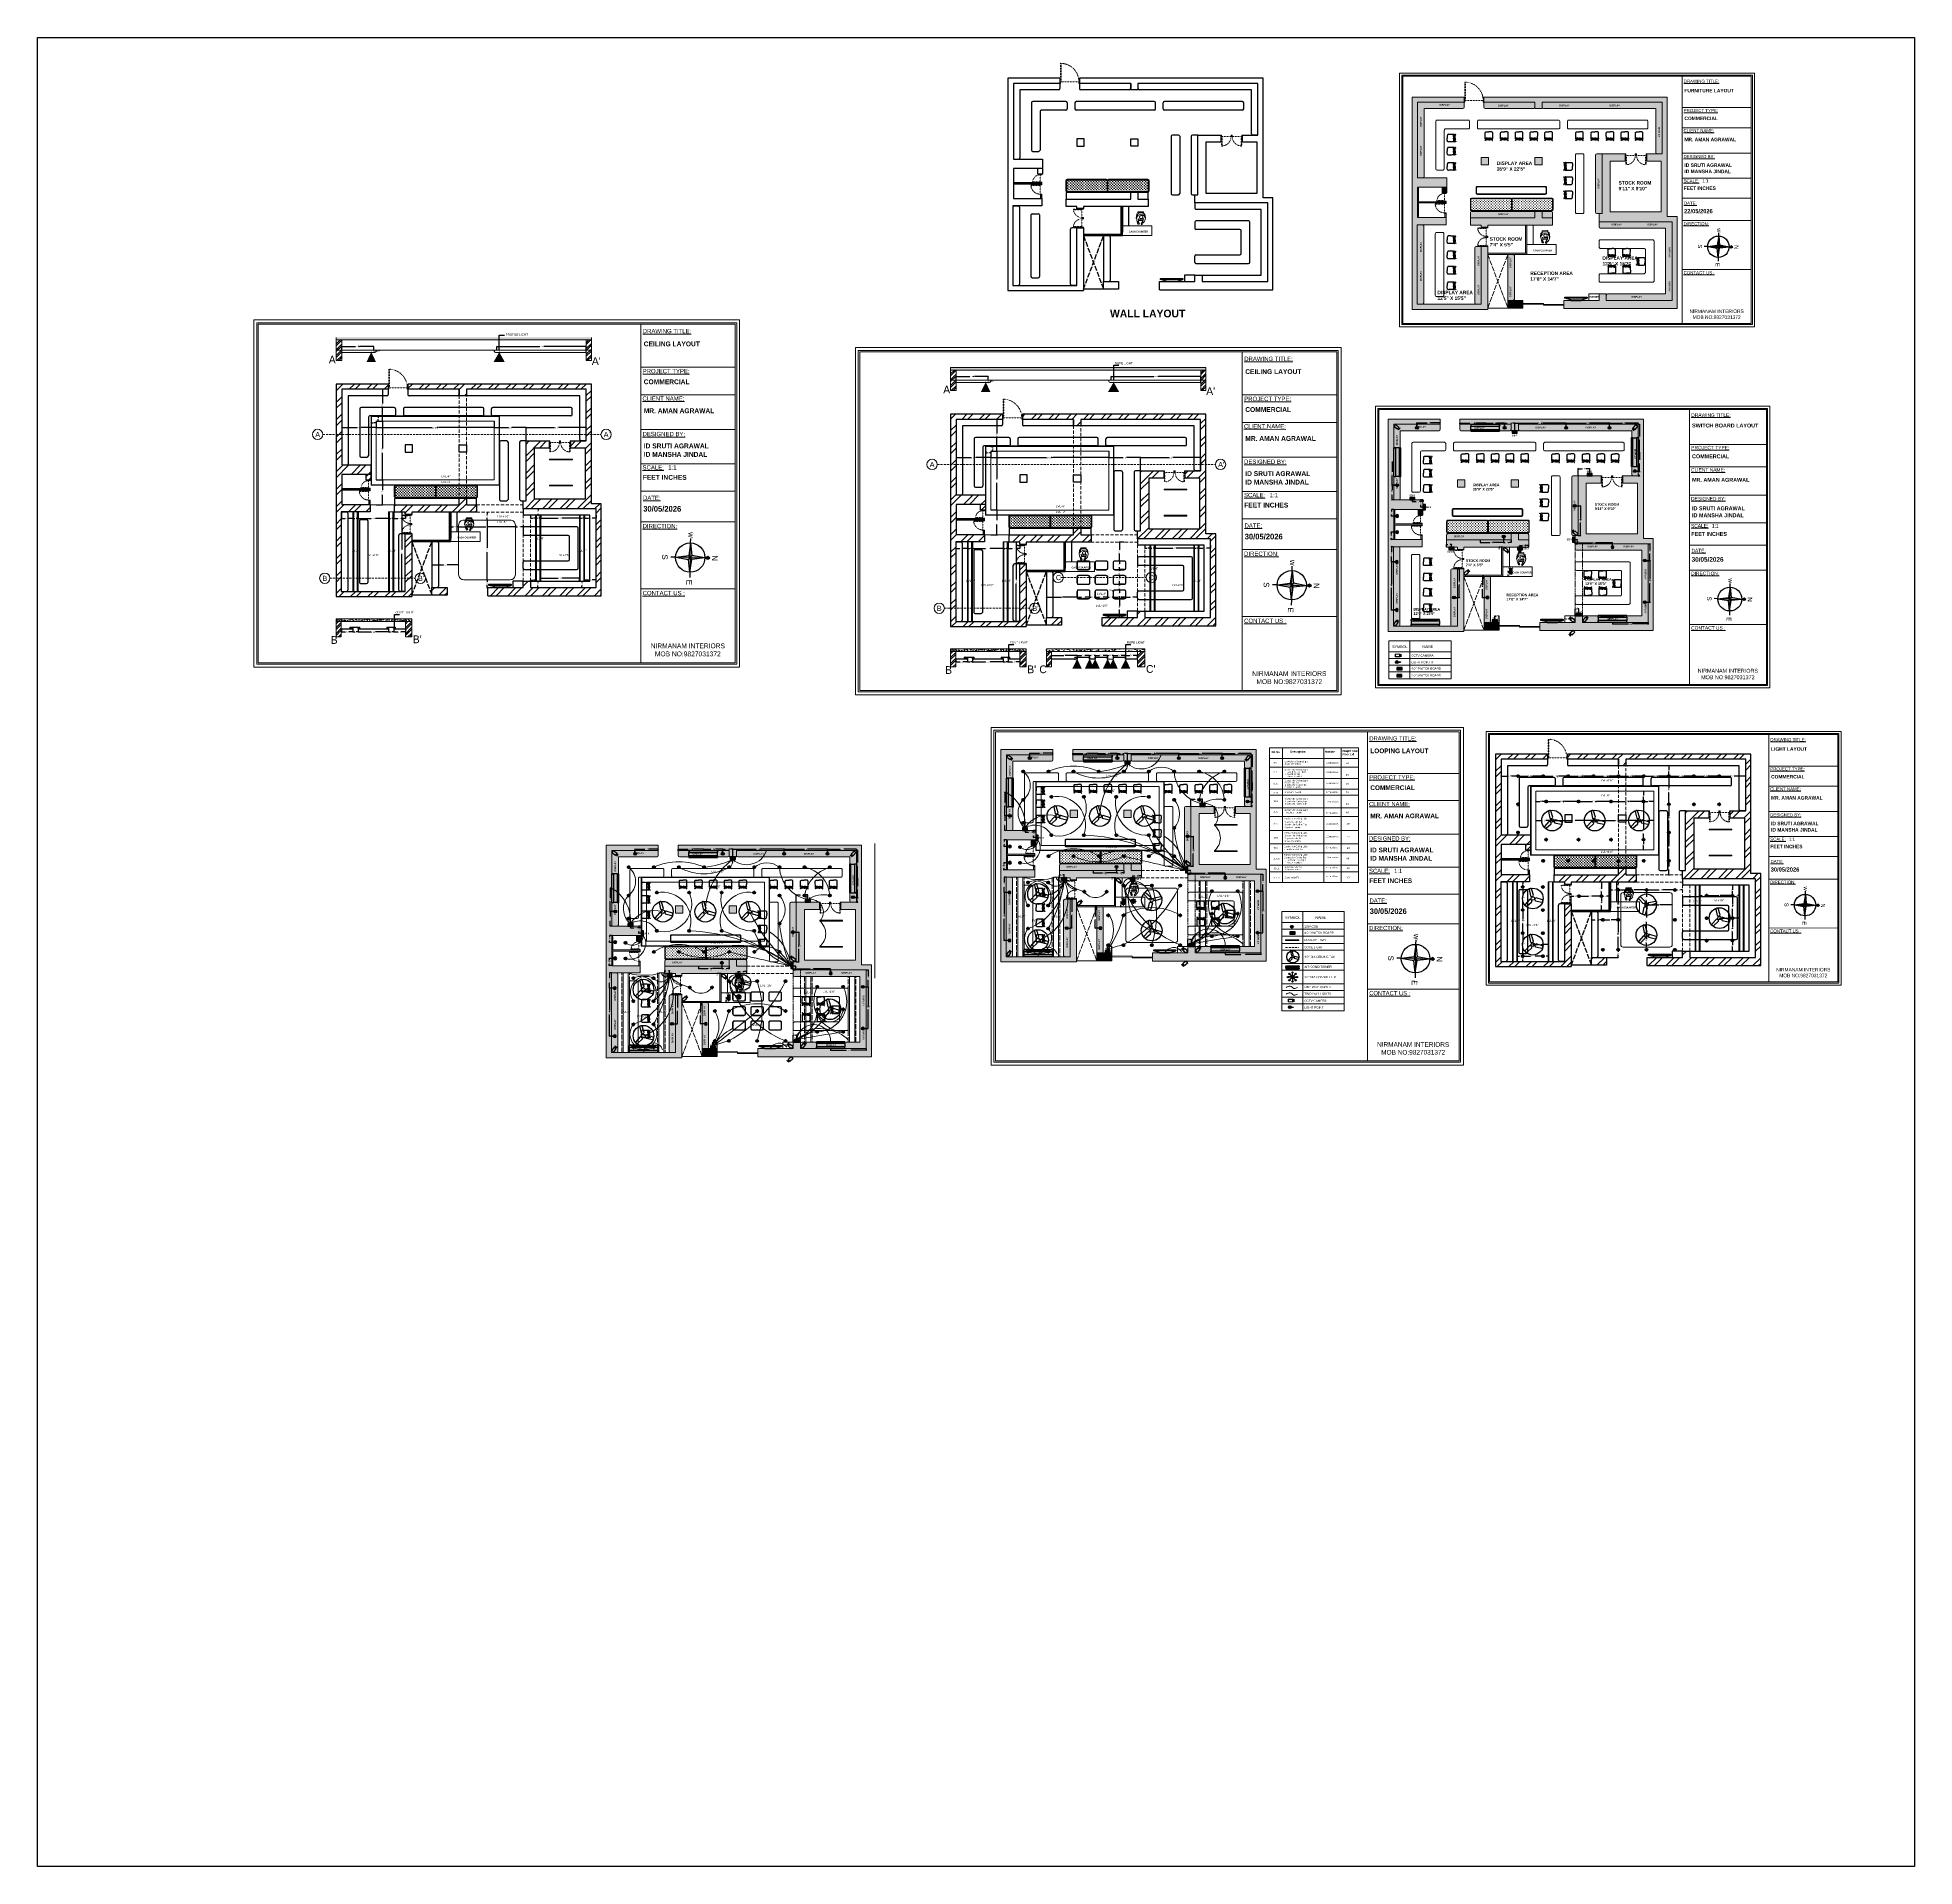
# Model space of a CAD drawing. Header units: inches. Extents: x -4677 to 18437, y -5264 to 2453.
# Drawn here: x 1316 to 5684, y -2808 to 1446 of the extents above; entities that cross this region are included whole.
import ezdxf
from ezdxf import colors
from ezdxf.entities.mleader import LeaderData, LeaderLine
from ezdxf.math import Vec2, Vec3

# ---------------------------------------------------------------- set-up
doc = ezdxf.new("R2010")
doc.units = ezdxf.units.IN
for name, pattern in [('ACAD_ISO02W100', [15, 12, -3]), ('AUDIT_D_060311083008-3', [0]), ('DASHED', [0.75, 0.5, -0.25]), ('DASHED2', [0.375, 0.25, -0.125]), ('HIDDEN', [0.375, 0.25, -0.125])]:
    doc.linetypes.add(name, pattern=pattern)
for name, color, linetype in [('A-DOOR', 251, 'AUDIT_D_060311083008-3'), ('A-Door-Frame', 1, 'Continuous'), ('A-Door-Swing', 8, 'HIDDEN'), ('Edges', 7, 'Continuous'), ('ELE', 5, 'Continuous'), ('FUR', 42, 'Continuous'), ('IEL-HATCH-002', 7, 'Continuous'), ('line_cad-block.com', 250, 'Continuous'), ('PDF11_PDF_CH', 7, 'Continuous'), ('THIET-BI', 21, 'Continuous')]:
    doc.layers.add(name, color=color, linetype=linetype)
for name, color, linetype, lineweight in [('ELV-1', 7, 'Continuous', 25), ('FURNI', 140, 'Continuous', 18), ('WALL', 23, 'Continuous', 15)]:
    doc.layers.add(name, color=color, linetype=linetype, lineweight=lineweight)
doc.layers.add('HATCH', color=251, linetype='Continuous', lineweight=0, transparency=0.75)
doc.styles.add('HEMI', font='stylu.ttf')
doc.styles.add('regular', font='swissl.ttf')
doc.styles.get("Standard").update_dxf_attribs({"font": 'arial.ttf'})
doc.dimstyles.get("Standard").update_dxf_attribs({"dimtxt": 3, "dimasz": 1, "dimexe": 0.18, "dimexo": 0.0625, "dimgap": 0.09, "dimtad": 0, "dimdec": 1, "dimzin": 0, "dimdsep": 46, "dimlunit": 4, "dimtxsty": 'Standard', "dimblk": 'OBLIQUE', "dimcen": 0.09, "dimclrd": 5, "dimclre": 5, "dimclrt": 5, "dimadec": 0, "dimazin": 0, "dimtfac": 1, "dimtdec": 1, "dimtofl": 0, "dimtmove": 0, "dimatfit": 3, "dimldrblk": 'OBLIQUE', "dimfxl": 1, "dimtolj": 1, "dimtzin": 0, "dimarcsym": 0})
pattern_1 = [(0, (297.657, 0), (0, 6.985), [5.08, -1.905]), (90, (297.657, 0), (-6.985, 4e-16), [5.08, -1.905])]
pattern_2 = [(45, (1390.376, 94.366), (-6.735192, 6.735192), []), (45, (1394.866, 94.366), (-6.735192, 6.735192), [])]
pattern_3 = [(50, (1390.376, 94.366), (18.21847, -1.59391), [1.905, -20.955]), (355, (1390.376, 94.366), (-3.52434, 19.10568), [1.524, -16.76406]), (100.45144, (1391.894, 94.233), (14.69412, 17.51178), [1.619, -17.80902]), (46.1842, (1390.376, 99.446), (27.1079, -4.20423), [2.8575, -31.4325]), (96.6356, (1392.635, 99.096), (23.74041, 24.7426), [2.4285, -26.71356]), (351.1842, (1390.376, 99.446), (23.7404, 24.7426), [2.286, -25.14597]), (21, (1392.916, 98.176), (15.16144, -10.22652), [1.905, -20.955]), (326, (1392.916, 98.176), (6.1802, 18.4188), [1.524, -16.764]), (71.45144, (1394.18, 97.324), (21.34164, 8.19228), [1.619, -17.809]), (37.5, (1390.376, 94.366), (0.30886, 8.455504), [0, -16.5608, 0, -17.018, 0, -16.8275]), (7.5, (1390.376, 94.366), (6.681966, 10.018057), [0, -9.7028, 0, -16.1798, 0, -6.4135]), (327.5, (1384.712, 94.366), (13.55906, -0.572874), [0, -6.35, 0, -19.812, 0, -26.289]), (317.5, (1382.172, 94.366), (14.81292, 2.54265), [0, -8.255, 0, -13.1572, 0, -18.669])]
pattern_4 = [(45, (-39.483, 164.181), (-6.735192, 6.735192), []), (45, (-34.993, 164.181), (-6.735192, 6.735192), [])]

# ---------------------------------------------------------------- blocks, each defined once
blk = doc.blocks.new('*U7')
at = {"layer": 'A-Door-Frame', "lineweight": 5}
for p, q in [((0, -100), (0, 0)), ((668, -100), (668, 0))]:
    blk.add_line(p, q, dxfattribs=at)
for points in [[(0, -100), (40, -100), (40, 0), (0, 0)], [(668, -100), (628, -100), (628, 0), (668, 0)]]:
    blk.add_lwpolyline(points, dxfattribs=at)
at = {"layer": 'A-Door-Swing', "linetype": 'DASHED2', "lineweight": 5}
blk.add_line((45, 0), (633, 0), dxfattribs=at)
blk.add_lwpolyline([(40, 0), (40, 588), (80, 588), (80, 0)], close=True, dxfattribs=at)
blk.add_arc((40, 0), 588, 360, 90, dxfattribs=at)
blk = doc.blocks.new('*U8')
at = {"layer": 'A-Door-Frame', "lineweight": 5}
for p, q in [((0, -100), (0, 0)), ((559, -100), (559, 0))]:
    blk.add_line(p, q, dxfattribs=at)
for points in [[(0, -100), (40, -100), (40, 0), (0, 0)], [(559, -100), (519, -100), (519, 0), (559, 0)]]:
    blk.add_lwpolyline(points, dxfattribs=at)
at = {"layer": 'A-Door-Swing', "linetype": 'DASHED2', "lineweight": 5}
blk.add_line((44, 0), (523, 0), dxfattribs=at)
blk.add_lwpolyline([(40, 0), (40, 479), (80, 479), (80, 0)], close=True, dxfattribs=at)
blk.add_arc((40, 0), 479, 360, 90, dxfattribs=at)
blk = doc.blocks.new('wf')
at = {"layer": 'PDF11_PDF_CH', "lineweight": 5}
for points in [[(-7100.9, -1901.8), (-7102, -1910.7)], [(-7099.7, -1906.9), (-7099, -1901.7)], [(-7096.8, -1917.9), (-7099.6, -1918.3)], [(-7097.2, -1918.9), (-7099.6, -1919.5)], [(-7098.2, -1897.2), (-7098.2, -1897.6)], [(-7096.4, -1913.3), (-7097.7, -1911.1)], [(-7086, -1895.9), (-7097.3, -1896.2)], [(-7097.2, -1898.6), (-7086, -1898.3)], [(-7096, -1916.3), (-7086, -1916.1)], [(-7095.8, -1898.9), (-7087.3, -1898.6)], [(-7093.6, -1910.3), (-7092.5, -1910.8), (-7090.8, -1911.1), (-7089.2, -1910.8), (-7087.8, -1911.2), (-7086.9, -1910.1), (-7086.6, -1908), (-7087.8, -1905.3), (-7089.5, -1904.4), (-7091.4, -1904.5), (-7093.1, -1905.3), (-7094.2, -1907.6), (-7093.6, -1911.2), (-7091.5, -1912.1), (-7091, -1913.1), (-7090.6, -1913), (-7090.2, -1912), (-7088.2, -1911.2)], [(-7085, -1912.1), (-7085.5, -1910.8)], [(-7084.1, -1900.9), (-7083.2, -1906)], [(-7082.8, -1900.3), (-7082.9, -1900.4)], [(-7081.9, -1901.3), (-7080.4, -1910.1)]]:
    blk.add_lwpolyline(points, dxfattribs=at)
for points in [[(-7102, -1910.7, 0.414214), (-7101, -1911.6), (-7101.1, -1911.6)], [(-7099, -1901.8, 0.414213), (-7100, -1900.8), (-7099.9, -1900.8)], [(-7099.3, -1906.5), (-7098.7, -1901.3, -0.458817), (-7095.7, -1898.8)], [(-7085.9, -1898.3, 0.414213), (-7085, -1897.3), (-7085, -1896.9)], [(-7082.8, -1906.5), (-7083.7, -1901.4, -0.414214), (-7082.8, -1900.4)]]:
    blk.add_lwpolyline(points, format="xyb", dxfattribs=at)
blk.add_lwpolyline([(-7096.5, -1913.3), (-7091.8, -1913.9), (-7087.3, -1913.3), (-7085, -1912.1), (-7085.4, -1915.6), (-7088.1, -1919.3), (-7087.7, -1919.7), (-7089.4, -1921.4), (-7090.6, -1924), (-7090.1, -1924.2), (-7089.1, -1922.9), (-7089.3, -1923.9), (-7090.2, -1925.4), (-7089.1, -1925.6), (-7087.2, -1924.3), (-7086.3, -1922.7), (-7086.2, -1920.4), (-7085.1, -1921), (-7082.6, -1917.9), (-7081.3, -1914.9), (-7080.7, -1909.7), (-7083.4, -1905.7), (-7087.8, -1903.1), (-7092.8, -1902.5), (-7097.3, -1903.9), (-7100.6, -1908), (-7101.3, -1910), (-7100.6, -1914.7), (-7099.7, -1918.3), (-7099.5, -1919.4), (-7098.3, -1921.5), (-7098.7, -1922.7), (-7097.4, -1924.5), (-7095.5, -1924.4), (-7095.2, -1923.9), (-7096.1, -1922.8), (-7096, -1922), (-7095.2, -1922.9), (-7094.7, -1922.7), (-7095.5, -1921.2), (-7097, -1920.2), (-7097.2, -1918.9), (-7096.7, -1918.9), (-7096.9, -1917.8), (-7096.7, -1917.7)], close=True, dxfattribs=at)
for centre, radius, start, end in [((-7101.1, -1910.5), 1.15, 271.0278, 275.4764), ((-7099.8, -1901.8), 0.983, 91.192, 181.192), ((-7097.2, -1897.3), 0.983, 90.3735, 180.3735), ((-7097.2, -1897.6), 0.983, 180.9887, 270.9888), ((-7096.1, -1912.3), 4.02, 263.3806, 271.247), ((-7086.7, -1901.3), 2.61, 5.8667, 102.464), ((-7085.9, -1897), 0.983, 1.8072, 91.8073), ((-7086.1, -1912.1), 4.02, 271.5931, 275.6031), ((-7082.9, -1901.4), 0.983, 1.604, 91.604), ((-7081.3, -1910.2), 0.983, 295.8673, 1.5711)]:
    blk.add_arc(centre, radius, start, end, dxfattribs=at)
blk = doc.blocks.new('*U12')
at = {"layer": 'A-Door-Frame', "lineweight": 5}
for p, q in [((0, -100), (0, 0)), ((682, -100), (682, 0))]:
    blk.add_line(p, q, dxfattribs=at)
for points in [[(0, -100), (40, -100), (40, 0), (0, 0)], [(682, -100), (642, -100), (642, 0), (682, 0)]]:
    blk.add_lwpolyline(points, dxfattribs=at)
at = {"layer": 'A-Door-Swing', "linetype": 'DASHED2', "lineweight": 5}
blk.add_line((45, 0), (647, 0), dxfattribs=at)
blk.add_lwpolyline([(40, 0), (40, 602), (80, 602), (80, 0)], close=True, dxfattribs=at)
blk.add_arc((40, 0), 602, 360, 90, dxfattribs=at)
blk = doc.blocks.new('*U13')
at = {"layer": 'A-Door-Frame', "lineweight": 5}
for p, q in [((0, -100), (0, 0)), ((614, -100), (614, 0))]:
    blk.add_line(p, q, dxfattribs=at)
for points in [[(0, -100), (40, -100), (40, 0), (0, 0)], [(614, -100), (574, -100), (574, 0), (614, 0)]]:
    blk.add_lwpolyline(points, dxfattribs=at)
at = {"layer": 'A-Door-Swing', "linetype": 'DASHED2', "lineweight": 5}
blk.add_line((45, 0), (578, 0), dxfattribs=at)
blk.add_lwpolyline([(40, 0), (40, 534), (80, 534), (80, 0)], close=True, dxfattribs=at)
blk.add_arc((40, 0), 534, 360, 90, dxfattribs=at)
blk = doc.blocks.new('erh')
at = {"ltscale": 7}
for p, q in [((3599.4, 764.2), (3585.8, 760.7)), ((3624, 764.2), (3637.6, 760.7))]:
    blk.add_line(p, q, dxfattribs=at)
for p, q in [((3624, 765.5), (3599.4, 765.5)), ((3599.4, 765.5), (3599.4, 764.2)), ((3624, 764.2), (3599.4, 764.2)), ((3624, 764.2), (3624, 765.5))]:
    blk.add_line(p, q)
blk.add_lwpolyline([(3585.8, 760.7), (3637.6, 760.7), (3637.6, 758), (3585.8, 758)], close=True, dxfattribs=at)
blk = doc.blocks.new('*U9')
at = {"layer": 'A-Door-Frame', "lineweight": 5}
for p, q in [((0, -100), (0, 0)), ((1255, -100), (1255, 0))]:
    blk.add_line(p, q, dxfattribs=at)
for points in [[(0, -100), (40, -100), (40, 0), (0, 0)], [(1255, -100), (1215, -100), (1215, 0), (1255, 0)]]:
    blk.add_lwpolyline(points, dxfattribs=at)
at = {"layer": 'A-Door-Swing', "linetype": 'DASHED2', "lineweight": 5}
blk.add_line((51, 0), (1225, 0), dxfattribs=at)
blk.add_lwpolyline([(40, 0), (40, 1175), (80, 1175), (80, 0)], close=True, dxfattribs=at)
blk.add_arc((40, 0), 1175, 360, 90, dxfattribs=at)
blk = doc.blocks.new('LEADCHAIR Executive 2014')
at = {"layer": 'line_cad-block.com', "color": 252, "true_color": 0x939598}
for points in [[(-256, 130), (-260, 128), (-262, 121), (-263, 116), (-265, 102), (-267, 55), (-267, -5), (-269, -78), (-270, -119), (-270, -168), (-270, -225), (-272, -265), (-270, -285), (-263, -303), (-251, -320), (-234, -334), (-217, -342), (-199, -346), (-170, -348), (-146, -350), (-73, -353), (0, -354)], [(-239, 254), (-241, 256), (-243, 261), (-246, 264), (-249, 267), (-253, 268), (-257, 268), (-260, 267), (-264, 264), (-266, 261), (-267, 257), (-267, 253), (-266, 250), (-264, 246), (-260, 244), (-254, 240)], [(-265, 159), (-265, 159), (-266, 159), (-266, 150), (-266, 142), (-266, 139), (-266, 104)], [(-263, 146), (-264, 146), (-264, 146), (-265, 145), (-265, 144), (-266, 131)], [(-186, 201), (-248, 262), (-251, 265), (-253, 265), (-256, 265), (-259, 265), (-262, 262), (-264, 260), (-265, 257), (-264, 254), (-264, 251), (-262, 249), (-241, 227), (-211, 196)], [(0, 214), (-64, 213), (-127, 208), (-190, 201), (-202, 199), (-211, 196), (-219, 194), (-223, 191), (-227, 184), (-247, 135), (-249, 131), (-251, 130), (-253, 131), (-255, 136), (-259, 147), (-262, 153), (-265, 159)], [(-234, 166), (-245, 164), (-252, 163), (-265, 159)], [(0, 210), (-63, 207), (-126, 203), (-190, 196), (-196, 195), (-204, 193), (-210, 192), (-216, 190), (-220, 188), (-223, 184), (-226, 176), (-245, 133), (-251, 124), (-253, 125), (-263, 146)], [(-98, 152), (-96, 152), (-93, 152), (-92, 152), (-93, 147), (-93, 143), (-94, 138), (-94, 134), (-95, 129), (-96, 124), (-96, 123), (-102, 120), (-107, 118), (-111, 116), (-128, 112), (-140, 110), (-170, 108), (-192, 107), (-204, 107), (-224, 108), (-229, 109), (-241, 113), (-244, 114), (-241, 121), (-237, 132), (-233, 142), (-232, 146), (-229, 151)], [(-96, 123), (-99, 119), (-107, 112), (-117, 105), (-131, 101), (-157, 98), (-180, 97), (-198, 95), (-214, 95), (-221, 97), (-227, 99), (-233, 101), (-237, 105), (-240, 108), (-242, 112), (-243, 113)], [(-92, 195), (-90, 194), (-89, 192), (-90, 180), (-92, 155), (-99, 151), (-106, 149), (-116, 146), (-120, 145), (-142, 142), (-168, 141), (-190, 141), (-206, 142), (-224, 145), (-230, 146), (-230, 147), (-228, 153), (-221, 173), (-219, 176), (-217, 178), (-210, 181), (-199, 184), (-193, 185), (-186, 187), (-130, 192), (-111, 193), (-92, 195)], [(-102, 115), (-89, 115)], [(-89, 115), (-86, 115), (-81, 114), (-73, 111)], [(-71, 153), (-76, 153), (-79, 152), (-80, 152), (-80, 149), (-81, 144), (-82, 136), (-83, 130), (-84, 124), (-67, 117), (-50, 115), (0, 113)], [(-84, 124), (-73, 110), (-68, 107), (-60, 103), (-48, 100), (-39, 99), (-34, 98), (0, 98)], [(0, 198), (-74, 197), (-74, 195), (-75, 193), (-76, 181), (-79, 156), (-78, 155), (-76, 154), (-71, 152), (-57, 148), (-44, 147), (-25, 146), (0, 146)], [(0, 214), (64, 213), (127, 208), (190, 201), (202, 199), (211, 196), (219, 194), (223, 191), (227, 184), (247, 135), (249, 131), (251, 130), (253, 131), (255, 136), (259, 147), (262, 153), (265, 159)], [(0, 210), (63, 207), (126, 203), (190, 196), (196, 195), (204, 193), (210, 192), (216, 190), (220, 188), (223, 184), (226, 176), (245, 133), (251, 124), (253, 125), (263, 146)], [(0, 198), (74, 197), (74, 195), (75, 193), (76, 181), (79, 156), (78, 155), (76, 154), (71, 152), (57, 148), (44, 147), (25, 146), (0, 146)], [(71, 153), (76, 153), (79, 152), (80, 152), (80, 149), (81, 144), (82, 136), (83, 130), (84, 124), (67, 117), (50, 115), (0, 113)], [(256, 130), (260, 128), (262, 121), (263, 116), (265, 102), (267, 55), (267, -5), (269, -78), (270, -119), (270, -168), (270, -225), (272, -265), (270, -285), (263, -303), (251, -320), (234, -334), (217, -342), (199, -346), (170, -348), (146, -350), (73, -353), (0, -354)], [(84, 124), (73, 110), (68, 107), (60, 103), (48, 100), (39, 99), (34, 98), (0, 98)], [(89, 115), (86, 115), (81, 114), (73, 111)], [(92, 195), (90, 194), (89, 192), (90, 180), (92, 155), (99, 151), (106, 149), (116, 146), (120, 145), (142, 142), (168, 141), (190, 141), (206, 142), (224, 145), (230, 146), (230, 147), (228, 153), (221, 173), (219, 176), (217, 178), (210, 181), (199, 184), (193, 185), (186, 187), (130, 192), (111, 193), (92, 195)], [(102, 115), (89, 115)], [(98, 152), (96, 152), (93, 152), (92, 152), (93, 147), (93, 143), (94, 138), (94, 134), (95, 129), (96, 124), (96, 123), (102, 120), (107, 118), (111, 116), (128, 112), (140, 110), (170, 108), (192, 107), (204, 107), (224, 108), (229, 109), (241, 113), (244, 114), (241, 121), (237, 132), (233, 142), (232, 146), (229, 151)], [(96, 123), (99, 119), (107, 112), (117, 105), (131, 101), (157, 98), (180, 97), (198, 95), (214, 95), (221, 97), (227, 99), (233, 101), (237, 105), (240, 108), (242, 112), (243, 113)], [(186, 201), (248, 262), (251, 265), (253, 265), (256, 265), (259, 265), (262, 262), (264, 260), (265, 257), (264, 254), (264, 251), (262, 249), (241, 227), (211, 196)], [(234, 166), (245, 164), (252, 163), (265, 159)], [(239, 254), (241, 256), (243, 261), (246, 264), (249, 267), (253, 268), (257, 268), (260, 267), (264, 264), (266, 261), (267, 257), (267, 253), (266, 250), (264, 246), (260, 244), (254, 240)], [(263, 146), (264, 146), (264, 146), (265, 145), (265, 144), (266, 131)], [(265, 159), (265, 159), (266, 159), (266, 150), (266, 142), (266, 139), (266, 104)]]:
    blk.add_lwpolyline(points, dxfattribs=at)
blk = doc.blocks.new('A$C470D500B')
at = {"layer": 'ELE', "true_color": 0x000000}
h = blk.add_hatch(color=18, dxfattribs=at)
h.paths.add_polyline_path([(27.3, 28.1), (25.4, 29.7), (25.4, 15.1)])
h.paths.add_polyline_path([(40, 29.7), (27.3, 31.3), (25.4, 29.7)])
h.paths.add_polyline_path([(25.4, 44.3), (23.4, 31.3), (25.4, 29.7)])
h.paths.add_polyline_path([(23.4, 28.1), (25.4, 29.7), (10.7, 29.7)])
at = {"layer": 'ELE', "true_color": 0xed1f24}
h = blk.add_hatch(color=240, dxfattribs=at)
h.paths.add_polyline_path([(25.4, 49.2), (23.8, 47.3), (25.4, 44.3)])
h.paths.add_polyline_path([(25.4, 44.3), (26.9, 47.3), (25.4, 49.2)])
at = {"layer": 'ELE', "color": 18, "true_color": 0x000000}
for p, q in [((25.4, 44.3), (23.4, 31.3)), ((25.4, 29.7), (25.4, 44.3)), ((25.4, 44.3), (27.3, 31.3)), ((10.7, 29.7), (6.3, 29.7)), ((10.7, 29.7), (6.3, 29.7)), ((10.7, 29.7), (23.4, 31.3)), ((25.4, 29.7), (10.7, 29.7)), ((10.7, 29.7), (23.4, 28.1)), ((23.4, 31.3), (25.4, 29.7)), ((23.4, 28.1), (25.4, 29.7)), ((25.4, 15.1), (23.4, 28.1)), ((27.3, 31.3), (25.4, 29.7)), ((25.4, 29.7), (25.4, 15.1)), ((27.3, 28.1), (25.4, 29.7)), ((25.4, 29.7), (40, 29.7)), ((25.4, 15.1), (27.3, 28.1)), ((40, 29.7), (27.3, 31.3)), ((40, 29.7), (27.3, 28.1)), ((40, 29.7), (45.1, 29.7)), ((40, 29.7), (45.1, 29.7)), ((25.4, 15.1), (25.4, 10.4))]:
    blk.add_line(p, q, dxfattribs=at)
at = {"layer": 'ELE', "color": 240, "true_color": 0xed1f24}
for p, q in [((25.4, 49.2), (23.8, 47.3)), ((23.8, 47.3), (25.4, 44.3)), ((25.4, 49.2), (26.9, 47.3)), ((25.4, 44.3), (25.4, 49.2)), ((26.9, 47.3), (25.4, 44.3))]:
    blk.add_line(p, q, dxfattribs=at)
at = {"layer": 'ELE', "color": 18, "true_color": 0x000000}
blk.add_circle((25.4, 29.7), 14.6, dxfattribs=at)
at = {"layer": 'ELE', "color": 240, "true_color": 0xed1f24}
blk.add_text('N', height=5.54, dxfattribs=at).set_placement((22.5, 51.5))
at = {"layer": 'ELE', "color": 18, "true_color": 0x000000}
for s, p in [('w', (0.1, 27.3)), ('E', (47.5, 26.5)), ('S', (23, 1.7))]:
    blk.add_text(s, height=5.54, dxfattribs=at).set_placement(p)
blk = doc.blocks.new('rst')
at = {"layer": 'HATCH', "true_color": 0xed1f24, "transparency": 33554687}
h = blk.add_hatch(color=240, dxfattribs=at)
h.dxf.hatch_style = 1
h.paths.add_polyline_path([(9145, 1296), (9130, 1296), (9138, 1288)])
h.paths.add_polyline_path([(9143, 1295), (9138, 1290), (9133, 1295)], flags=16)
h.paths.add_polyline_path([(9145, 1288), (9130, 1288), (9130, 1263), (9145, 1263)])
h.paths.add_polyline_path([(9144, 1287), (9144, 1264), (9131, 1264), (9131, 1287)], flags=16)
at = {"layer": 'FURNI', "color": 18, "true_color": 0x000000}
for points in [[(9145, 1296), (9130, 1296), (9138, 1288)], [(9130, 1288), (9145, 1288), (9145, 1263), (9130, 1263)], [(9131, 1287), (9144, 1287), (9144, 1264), (9131, 1264)], [(9143, 1295), (9133, 1295), (9138, 1290)]]:
    blk.add_lwpolyline(points, close=True, dxfattribs=at)
blk = doc.blocks.new('HT')
at = {"layer": 'IEL-HATCH-002', "true_color": 0xf7f281, "transparency": 33554687}
h = blk.add_hatch(color=51, dxfattribs=at)
h.dxf.hatch_style = 1
h.paths.add_polyline_path([(4618.6, 566.7, 0.962396), (4625.1, 566.4), (4621.8, 566.4), (4621.8, 566.9), (4625.1, 566.9, 0.962396)])
for p, q in [((4621.8, 566.9), (4629.8, 566.9)), ((4621.8, 566.9), (4621.8, 566.4)), ((4621.8, 566.4), (4629.8, 566.4)), ((4629.8, 566.9), (4629.8, 566.4))]:
    blk.add_line(p, q)
blk.add_circle((4621.8, 566.7), 3.27)
blk = doc.blocks.new('WGGG')
at = {"layer": 'IEL-HATCH-002', "transparency": 33554687}
h = blk.add_hatch(color=5, dxfattribs=at)
h.dxf.hatch_style = 1
h.paths.add_polyline_path([(4623.5, 516.2), (4635, 516.2), (4635, 522), (4623.5, 522)])
blk.add_lwpolyline([(4623.5, 522), (4623.5, 516.2), (4635, 516.2), (4635, 522)], close=True)
blk = doc.blocks.new('WR')
at = {"layer": 'IEL-HATCH-002', "true_color": 0x58ba48, "transparency": 33554687}
h = blk.add_hatch(color=85, dxfattribs=at)
h.dxf.hatch_style = 1
h.paths.add_polyline_path([(6272.6, 1161.3), (6284.6, 1161.3), (6284.6, 1167.1), (6272.6, 1167.1)])
blk.add_lwpolyline([(6272.6, 1167.1), (6272.6, 1161.3), (6284.6, 1161.3), (6284.6, 1167.1)], close=True)
blk = doc.blocks.new('DRYG')
at = {"layer": 'Edges', "color": 18, "true_color": 0x000000}
for p, q in [((8077.8, 1479.5), (8077.8, 1479.6)), ((8077.8, 1479.6), (8078, 1479.6)), ((8077.8, 1479.5), (8077.8, 1421.7)), ((8077.8, 1479.5), (8078, 1479.5)), ((8078, 1479.6), (8078, 1479.5)), ((8078, 1479.6), (8081.6, 1479.6)), ((8078, 1479.5), (8081.6, 1479.5)), ((8088.7, 1479.6), (8081.6, 1479.6)), ((8081.6, 1479.6), (8081.6, 1479.5)), ((8081.6, 1479.5), (8081.6, 1421.7)), ((8088.7, 1479.6), (8091.8, 1479.6)), ((8088.7, 1421.7), (8088.7, 1479.6)), ((8090.1, 1474.8), (8090.5, 1474.8)), ((8090.1, 1469), (8090.1, 1474.8)), ((8090.5, 1469), (8090.1, 1469)), ((8090.1, 1468.7), (8090.5, 1468.7)), ((8090.1, 1462.9), (8090.1, 1468.7)), ((8090.5, 1462.9), (8090.1, 1462.9)), ((8090.1, 1462.6), (8090.5, 1462.6)), ((8090.1, 1456.9), (8090.1, 1462.6)), ((8090.5, 1456.9), (8090.1, 1456.9)), ((8090.1, 1456.6), (8090.5, 1456.6)), ((8090.1, 1450.8), (8090.1, 1456.6)), ((8090.5, 1450.8), (8090.1, 1450.8)), ((8090.1, 1450.5), (8090.5, 1450.5)), ((8090.1, 1444.7), (8090.1, 1450.5)), ((8090.5, 1444.7), (8090.1, 1444.7)), ((8090.1, 1444.4), (8090.5, 1444.4)), ((8090.1, 1438.6), (8090.1, 1444.4)), ((8090.5, 1474.8), (8090.5, 1469)), ((8090.5, 1468.7), (8090.5, 1462.9)), ((8090.5, 1462.6), (8090.5, 1456.9)), ((8090.5, 1456.6), (8090.5, 1450.8)), ((8090.5, 1450.5), (8090.5, 1444.7)), ((8090.5, 1444.4), (8090.5, 1438.6)), ((8090.7, 1474.8), (8091, 1474.8)), ((8090.7, 1469), (8090.7, 1474.8)), ((8091, 1469), (8090.7, 1469)), ((8090.7, 1468.7), (8091, 1468.7)), ((8090.7, 1462.9), (8090.7, 1468.7)), ((8091, 1462.9), (8090.7, 1462.9)), ((8090.7, 1462.6), (8091, 1462.6)), ((8090.7, 1456.9), (8090.7, 1462.6)), ((8091, 1456.9), (8090.7, 1456.9)), ((8090.7, 1456.6), (8091, 1456.6)), ((8090.7, 1450.8), (8090.7, 1456.6)), ((8091, 1450.8), (8090.7, 1450.8)), ((8090.7, 1450.5), (8091, 1450.5)), ((8090.7, 1444.7), (8090.7, 1450.5)), ((8091, 1444.7), (8090.7, 1444.7)), ((8090.7, 1444.4), (8091, 1444.4)), ((8090.7, 1438.6), (8090.7, 1444.4)), ((8091, 1474.8), (8091, 1469)), ((8091, 1468.7), (8091, 1462.9)), ((8091, 1462.6), (8091, 1456.9)), ((8091, 1456.6), (8091, 1450.8)), ((8091, 1450.5), (8091, 1444.7)), ((8091, 1444.4), (8091, 1438.6)), ((8091.2, 1474.8), (8091.6, 1474.8)), ((8091.2, 1469), (8091.2, 1474.8)), ((8091.6, 1469), (8091.2, 1469)), ((8091.2, 1468.7), (8091.6, 1468.7)), ((8091.2, 1462.9), (8091.2, 1468.7)), ((8091.6, 1462.9), (8091.2, 1462.9)), ((8091.2, 1462.6), (8091.6, 1462.6)), ((8091.2, 1456.9), (8091.2, 1462.6)), ((8091.6, 1456.9), (8091.2, 1456.9)), ((8091.2, 1456.6), (8091.6, 1456.6)), ((8091.2, 1450.8), (8091.2, 1456.6)), ((8091.6, 1450.8), (8091.2, 1450.8)), ((8091.2, 1450.5), (8091.6, 1450.5)), ((8091.2, 1444.7), (8091.2, 1450.5)), ((8091.6, 1444.7), (8091.2, 1444.7)), ((8091.2, 1444.4), (8091.6, 1444.4)), ((8091.2, 1438.6), (8091.2, 1444.4)), ((8091.6, 1474.8), (8091.6, 1469)), ((8091.6, 1468.7), (8091.6, 1462.9)), ((8091.6, 1462.6), (8091.6, 1456.9)), ((8091.6, 1456.6), (8091.6, 1450.8)), ((8091.6, 1450.5), (8091.6, 1444.7)), ((8091.6, 1444.4), (8091.6, 1438.6)), ((8091.8, 1479.6), (8091.8, 1421.7)), ((8077.8, 1421.7), (8077.8, 1421.7)), ((8077.8, 1421.7), (8078, 1421.7)), ((8078, 1421.7), (8077.8, 1421.7)), ((8078, 1421.7), (8078, 1421.7)), ((8081.6, 1421.7), (8078, 1421.7)), ((8078, 1421.7), (8081.6, 1421.7)), ((8088.7, 1421.7), (8081.6, 1421.7)), ((8081.6, 1421.7), (8081.6, 1421.7)), ((8088.7, 1421.7), (8091.8, 1421.7)), ((8090.5, 1438.6), (8090.1, 1438.6)), ((8090.1, 1438.3), (8090.5, 1438.3)), ((8090.1, 1432.5), (8090.1, 1438.3)), ((8090.5, 1432.5), (8090.1, 1432.5)), ((8090.1, 1432.2), (8090.5, 1432.2)), ((8090.1, 1426.4), (8090.1, 1432.2)), ((8090.5, 1426.4), (8090.1, 1426.4)), ((8090.5, 1438.3), (8090.5, 1432.5)), ((8090.5, 1432.2), (8090.5, 1426.4)), ((8091, 1438.6), (8090.7, 1438.6)), ((8090.7, 1438.3), (8091, 1438.3)), ((8090.7, 1432.5), (8090.7, 1438.3)), ((8091, 1432.5), (8090.7, 1432.5)), ((8090.7, 1432.2), (8091, 1432.2)), ((8090.7, 1426.4), (8090.7, 1432.2)), ((8091, 1426.4), (8090.7, 1426.4)), ((8091, 1438.3), (8091, 1432.5)), ((8091, 1432.2), (8091, 1426.4)), ((8091.6, 1438.6), (8091.2, 1438.6)), ((8091.2, 1438.3), (8091.6, 1438.3)), ((8091.2, 1432.5), (8091.2, 1438.3)), ((8091.6, 1432.5), (8091.2, 1432.5)), ((8091.2, 1432.2), (8091.6, 1432.2)), ((8091.2, 1426.4), (8091.2, 1432.2)), ((8091.6, 1426.4), (8091.2, 1426.4)), ((8091.6, 1438.3), (8091.6, 1432.5)), ((8091.6, 1432.2), (8091.6, 1426.4))]:
    blk.add_line(p, q, dxfattribs=at)
at = {"layer": 'FURNI', "color": 18, "true_color": 0x000000}
blk.add_line((8077.8, 1421.7), (8091.8, 1421.7), dxfattribs=at)
blk = doc.blocks.new('E4RG')
at = {"layer": 'IEL-HATCH-002', "transparency": 33554687}
h = blk.add_hatch(color=256, dxfattribs=at)
h.dxf.hatch_style = 1
h.set_gradient(color1=(255, 255, 255), color2=(147, 149, 152), name='CYLINDER')
h.paths.add_polyline_path([(4585, 653.2), (4585, 653.2), (4554.4, 653.2), (4554.4, 649.5), (4585, 649.5)])
h.paths.add_polyline_path([(4585, 655.1), (4585, 655.2), (4554.4, 655.2), (4554.4, 655.1), (4554.4, 653.2), (4585, 653.2)])
h.paths.add_polyline_path([(4585, 649.5), (4554.4, 649.5), (4554.4, 647.8), (4585, 647.8)])
h.paths.add_polyline_path([(4556.9, 648.7), (4560, 648.7), (4560, 648.5), (4556.9, 648.5)], flags=16)
h.paths.add_polyline_path([(4556.9, 648.4), (4560, 648.4), (4560, 648.2), (4556.9, 648.2)], flags=16)
h.paths.add_polyline_path([(4556.9, 648.1), (4560, 648.1), (4560, 647.9), (4556.9, 647.9)], flags=16)
h.paths.add_polyline_path([(4560.1, 648.7), (4563.2, 648.7), (4563.2, 648.5), (4560.1, 648.5)], flags=16)
h.paths.add_polyline_path([(4560.1, 648.4), (4563.2, 648.4), (4563.2, 648.2), (4560.1, 648.2)], flags=16)
h.paths.add_polyline_path([(4560.1, 648.1), (4563.2, 648.1), (4563.2, 647.9), (4560.1, 647.9)], flags=16)
h.paths.add_polyline_path([(4563.4, 648.7), (4566.4, 648.7), (4566.4, 648.5), (4563.4, 648.5)], flags=16)
h.paths.add_polyline_path([(4563.4, 648.4), (4566.4, 648.4), (4566.4, 648.2), (4563.4, 648.2)], flags=16)
h.paths.add_polyline_path([(4563.4, 648.1), (4566.4, 648.1), (4566.4, 647.9), (4563.4, 647.9)], flags=16)
h.paths.add_polyline_path([(4566.6, 648.7), (4569.6, 648.7), (4569.6, 648.5), (4566.6, 648.5)], flags=16)
h.paths.add_polyline_path([(4566.6, 648.4), (4569.6, 648.4), (4569.6, 648.2), (4566.6, 648.2)], flags=16)
h.paths.add_polyline_path([(4566.6, 648.1), (4569.6, 648.1), (4569.6, 647.9), (4566.6, 647.9)], flags=16)
h.paths.add_polyline_path([(4569.8, 648.7), (4572.8, 648.7), (4572.8, 648.5), (4569.8, 648.5)], flags=16)
h.paths.add_polyline_path([(4569.8, 648.4), (4572.8, 648.4), (4572.8, 648.2), (4569.8, 648.2)], flags=16)
h.paths.add_polyline_path([(4569.8, 648.1), (4572.8, 648.1), (4572.8, 647.9), (4569.8, 647.9)], flags=16)
h.paths.add_polyline_path([(4573, 648.7), (4576.1, 648.7), (4576.1, 648.5), (4573, 648.5)], flags=16)
h.paths.add_polyline_path([(4573, 648.4), (4576.1, 648.4), (4576.1, 648.2), (4573, 648.2)], flags=16)
h.paths.add_polyline_path([(4573, 648.1), (4576.1, 648.1), (4576.1, 647.9), (4573, 647.9)], flags=16)
h.paths.add_polyline_path([(4576.2, 648.7), (4579.3, 648.7), (4579.3, 648.5), (4576.2, 648.5)], flags=16)
h.paths.add_polyline_path([(4576.2, 648.4), (4579.3, 648.4), (4579.3, 648.2), (4576.2, 648.2)], flags=16)
h.paths.add_polyline_path([(4576.2, 648.1), (4579.3, 648.1), (4579.3, 647.9), (4576.2, 647.9)], flags=16)
h.paths.add_polyline_path([(4579.4, 648.7), (4582.5, 648.7), (4582.5, 648.5), (4579.4, 648.5)], flags=16)
h.paths.add_polyline_path([(4579.4, 648.4), (4582.5, 648.4), (4582.5, 648.2), (4579.4, 648.2)], flags=16)
h.paths.add_polyline_path([(4579.4, 648.1), (4582.5, 648.1), (4582.5, 647.9), (4579.4, 647.9)], flags=16)
at = {"layer": 'FURNI', "color": 18, "true_color": 0x000000, "xscale": -0.5288462308038518, "yscale": 0.5288462308038518, "zscale": 0.5288462308038518, "rotation": 90}
blk.add_blockref('DRYG', (5336.9, 4927.1), dxfattribs=at)
blk = doc.blocks.new('ger')
at = {"color": 5}
for p, q in [((6469.1, -974.7), (6477.1, -974.7)), ((6473.1, -970.7), (6473.1, -978.7))]:
    blk.add_line(p, q, dxfattribs=at)
for radius in [3, 2.5]:
    blk.add_circle((6473.1, -974.7), radius, dxfattribs=at)
blk = doc.blocks.new('A$C1C43440E')
at = {"layer": 'THIET-BI', "color": 18, "true_color": 0x000000}
for p, q in [((4, 62), (0, 47)), ((0, 47), (6, 33)), ((156, 226), (4, 62)), ((6, 33), (16, 16)), ((16, 16), (33, 4)), ((33, 4), (45, 0)), ((45, 0), (61, 5)), ((61, 5), (226, 156)), ((144, 581), (140, 564)), ((140, 564), (188, 346)), ((153, 589), (144, 581)), ((172, 598), (153, 589)), ((174, 228), (156, 226)), ((192, 598), (172, 598)), ((191, 220), (174, 228)), ((188, 346), (202, 334)), ((202, 213), (191, 220)), ((207, 596), (192, 598)), ((202, 334), (215, 331)), ((215, 226), (202, 213)), ((218, 585), (207, 596)), ((213, 202), (226, 216)), ((225, 187), (213, 202)), ((215, 331), (235, 334)), ((284, 372), (218, 585)), ((229, 174), (225, 187)), ((226, 156), (229, 174)), ((235, 334), (240, 317)), ((249, 338), (261, 344)), ((254, 320), (249, 338)), ((261, 344), (276, 356)), ((276, 356), (284, 372)), ((316, 239), (334, 234)), ((338, 249), (320, 254)), ((334, 234), (334, 222)), ((334, 222), (336, 203)), ((336, 203), (346, 188)), ((346, 268), (338, 249)), ((354, 278), (346, 268)), ((346, 188), (564, 139)), ((372, 284), (354, 278)), ((585, 217), (372, 284)), ((564, 139), (579, 142)), ((579, 142), (588, 154)), ((597, 205), (585, 217)), ((588, 154), (598, 172)), ((600, 193), (597, 205)), ((598, 172), (600, 193))]:
    blk.add_line(p, q, dxfattribs=at)
blk.add_circle((262, 262), 60, dxfattribs=at)
blk = doc.blocks.new('3r')
blk.add_circle((6568.3, -1060.4), 21)
at = {"layer": 'THIET-BI', "xscale": 0.06069589590044594, "yscale": 0.06069589590044594, "zscale": 0.06069589590044594}
blk.add_blockref('A$C1C43440E', (6552.4, -1076.3), dxfattribs=at)
blk = doc.blocks.new('DVB')
at = {"color": 30, "linetype": 'ByBlock', "true_color": 0xf26722}
for p, q in [((4629.1, 637), (4622.7, 637)), ((4629.1, 636.5), (4622.7, 636.5)), ((4629.8, 638.6), (4625.2, 643.1)), ((4629.8, 634.9), (4625.2, 630.4)), ((4630.1, 638.9), (4625.6, 643.5)), ((4630.1, 634.6), (4625.6, 630.1)), ((4631.7, 639.6), (4631.7, 646)), ((4631.7, 633.9), (4631.7, 627.5)), ((4632.2, 639.6), (4632.2, 646)), ((4632.2, 633.9), (4632.2, 627.5)), ((4633.8, 638.9), (4638.3, 643.5)), ((4633.8, 634.6), (4638.3, 630.1)), ((4634.1, 638.6), (4638.6, 643.1)), ((4634.1, 634.9), (4638.6, 630.4)), ((4634.8, 637), (4641.2, 637)), ((4634.8, 636.5), (4641.2, 636.5))]:
    blk.add_line(p, q, dxfattribs=at)
for centre, radius in [((4621.3, 636.8), 1.46), ((4621.3, 636.8), 0.745), ((4621.3, 636.8), 0.457), ((4621.3, 636.8), 0.155), ((4624.4, 644.3), 1.46), ((4624.4, 629.2), 1.46), ((4624.4, 644.3), 0.745), ((4624.4, 629.2), 0.745), ((4624.4, 644.3), 0.457), ((4624.4, 629.2), 0.457), ((4624.4, 644.3), 0.155), ((4624.4, 629.2), 0.155), ((4631.9, 636.8), 2.86), ((4631.9, 647.4), 1.46), ((4631.9, 626.1), 1.46), ((4631.9, 636.8), 1.29), ((4631.9, 647.4), 0.745), ((4631.9, 626.1), 0.745), ((4631.9, 647.4), 0.457), ((4631.9, 626.1), 0.457), ((4631.9, 636.8), 0.269), ((4631.9, 647.4), 0.155), ((4631.9, 626.1), 0.155), ((4639.5, 644.3), 1.46), ((4639.5, 629.2), 1.46), ((4639.5, 644.3), 0.745), ((4639.5, 629.2), 0.745), ((4639.5, 644.3), 0.457), ((4639.5, 629.2), 0.457), ((4639.5, 644.3), 0.155), ((4639.5, 629.2), 0.155), ((4642.6, 636.8), 1.46), ((4642.6, 636.8), 0.745), ((4642.6, 636.8), 0.457), ((4642.6, 636.8), 0.155)]:
    blk.add_circle(centre, radius, dxfattribs=at)
blk = doc.blocks.new('wef')
at = {"layer": 'IEL-HATCH-002', "true_color": 0xc7c8ca, "transparency": 33554687}
h = blk.add_hatch(dxfattribs=at)
h.set_pattern_fill('ANSI32', color=9, scale=3)
h.paths.add_polyline_path([(9186.5, 855.4), (9120.5, 855.4), (9120.5, 925.4), (9177.5, 925.4), (9188.5, 925.4), (9188.5, 947.4), (9120.5, 947.4), (9120.5, 1123.4), (9228.5, 1123.4), (9228.5, 1135.4), (9107.5, 1135.4), (9107.5, 641.4), (9283.5, 641.4), (9283.5, 644.4), (9283.5, 769.4), (9283.5, 787.4), (9268.5, 787.4), (9268.5, 653.4), (9256.5, 653.4), (9119.5, 653.4), (9119.5, 838.4), (9131.5, 838.4), (9186.5, 838.4)])
h.paths.add_polyline_path([(9701.5, 1135.4), (9274.5, 1135.4), (9274.5, 1123.4), (9393.5, 1123.4), (9393.5, 1111.4), (9393.5, 1108.4), (9410.5, 1108.4), (9410.5, 1123.4), (9689.5, 1123.4), (9689.5, 1003.4), (9677.5, 1003.4), (9653.5, 1003.4), (9653.5, 986.4), (9687.5, 986.4), (9687.5, 868.4), (9568.5, 868.4), (9568.5, 986.4), (9603.5, 986.4), (9603.5, 1003.4), (9549.5, 1003.4), (9549.5, 864.4), (9542.5, 864.4), (9542.5, 845.4), (9712.5, 845.4), (9712.5, 662.4), (9559.5, 662.4), (9559.5, 674.4), (9559.5, 677.4), (9542.5, 677.4), (9542.5, 662.4), (9518.5, 662.4), (9460.5, 662.4), (9460.5, 643.4), (9724.5, 643.4), (9724.5, 857.4), (9701.5, 857.4)])
h.paths.add_polyline_path([(9434.5, 854.4), (9410.5, 854.4), (9410.5, 869.4), (9393.5, 869.4), (9393.5, 854.4), (9359.5, 854.4), (9243.5, 854.4), (9243.5, 837.4), (9268.5, 837.4), (9268.5, 832.4), (9283.5, 832.4), (9283.5, 837.4), (9359.5, 837.4), (9434.5, 837.4)])
h.paths.add_polyline_path([(9365.5, 662.4), (9330.5, 662.4), (9330.5, 644.4), (9365.5, 644.4)], flags=17)
h.paths.add_polyline_path([(9374.5, 837.4), (9371.5, 837.4), (9371.5, 772.4), (9374.5, 772.4)], flags=17)
h.paths.add_polyline_path([(9374.5, 772.4), (9371.5, 772.4), (9283.5, 772.4), (9283.5, 769.4), (9374.5, 769.4)], flags=17)
h.paths.add_polyline_path([(9188.5, 925.4), (9177.5, 925.4), (9177.5, 912.3), (9182.9, 912.3), (9182.9, 912.4), (9186.5, 912.4), (9188.5, 912.3)], flags=17)
h.paths.add_polyline_path([(9186.5, 891.9), (9182.9, 891.9), (9120.5, 891.9), (9120.5, 888.9), (9186.5, 888.9)], flags=17)
h.paths.add_polyline_path([(9186.5, 864.4), (9183.5, 864.4), (9183.5, 855.4), (9186.5, 855.4)], flags=17)
at = {"layer": 'IEL-HATCH-002', "true_color": 0x939598, "transparency": 33554687}
h = blk.add_hatch(dxfattribs=at)
h.set_pattern_fill('CROSS', color=252, scale=0.5)
h.set_pattern_definition([(0, (1090.145, 0), (3.175, 3.175), [1.5875, -4.7625]), (90, (1090.939, -0.7937), (-3.175, 3.175), [1.5875, -4.7625])])
h.paths.add_polyline_path([(9338.6, 897.4, 0.414214), (9336.6, 899.4), (9246.6, 899.4, 0.414214), (9244.6, 897.4), (9244.6, 873.4, 0.414214), (9246.6, 871.4), (9336.6, 871.4, 0.414214), (9338.6, 873.4)])
h.paths.add_polyline_path([(9434.6, 897.4, 0.414214), (9432.6, 899.4), (9342.6, 899.4, 0.414214), (9340.6, 897.4), (9340.6, 873.4, 0.414214), (9342.6, 871.4), (9432.6, 871.4, 0.414214), (9434.6, 873.4)])
at = {"color": 252, "true_color": 0x939598}
for p, q in [((9228.5, 1135.4), (9107.5, 1135.4)), ((9107.5, 1135.4), (9107.5, 641.4)), ((9228.5, 1123.4), (9120.5, 1123.4)), ((9120.5, 1123.4), (9120.5, 947.4)), ((9120.5, 1123.4), (9120.5, 1108.4)), ((9225.5, 1108.4), (9135.5, 1108.4)), ((9135.5, 1108.4), (9135.5, 950.4)), ((9228.5, 1135.4), (9228.5, 1123.4)), ((9228.5, 1123.4), (9228.5, 1111.4)), ((9701.5, 1135.4), (9274.5, 1135.4)), ((9274.5, 1135.4), (9274.5, 1123.4)), ((9393.5, 1123.4), (9274.5, 1123.4)), ((9274.5, 1123.4), (9274.5, 1111.4)), ((9390.5, 1108.4), (9277.5, 1108.4)), ((9393.5, 1108.4), (9393.5, 1123.4)), ((9393.5, 1123.4), (9393.5, 1111.4)), ((9410.5, 1108.4), (9393.5, 1108.4)), ((9410.5, 1108.4), (9393.5, 1108.4)), ((9689.5, 1123.4), (9410.5, 1123.4)), ((9410.5, 1123.4), (9410.5, 1108.4)), ((9410.5, 1123.4), (9410.5, 1111.4)), ((9674.5, 1108.4), (9413.5, 1108.4)), ((9674.5, 1006.4), (9674.5, 1108.4)), ((9689.5, 1003.4), (9689.5, 1123.4)), ((9701.5, 857.4), (9701.5, 1135.4)), ((9162.5, 1078.4), (9162.5, 968.4)), ((9242.9, 1081.4), (9165.5, 1081.4)), ((9182.5, 1058.4), (9182.5, 968.4)), ((9242.9, 1061.4), (9185.5, 1061.4)), ((9245.9, 1078.4), (9245.9, 1064.4)), ((9263.9, 1078.4), (9263.9, 1064.4)), ((9448.2, 1081.4), (9266.9, 1081.4)), ((9448.2, 1061.4), (9266.9, 1061.4)), ((9451.2, 1064.4), (9451.2, 1078.4)), ((9469.2, 1064.4), (9469.2, 1078.4)), ((9653.5, 1081.4), (9472.2, 1081.4)), ((9653.5, 1061.4), (9472.2, 1061.4)), ((9656.5, 1064.4), (9656.5, 1078.4)), ((9165.5, 965.4), (9179.5, 965.4)), ((9285.5, 994.4), (9268.5, 994.4)), ((9268.5, 994.4), (9268.5, 977.4)), ((9268.5, 977.4), (9285.5, 977.4)), ((9285.5, 977.4), (9285.5, 994.4)), ((9487.5, 1000.4), (9487.5, 867.4)), ((9504.5, 1003.4), (9490.5, 1003.4)), ((9507.5, 1000.4), (9507.5, 867.4)), ((9534.5, 1000.4), (9534.5, 867.4)), ((9549.5, 1003.4), (9537.5, 1003.4)), ((9549.5, 864.4), (9549.5, 1003.4)), ((9549.5, 1003.4), (9603.5, 1003.4)), ((9603.5, 986.4), (9568.5, 986.4)), ((9568.5, 986.4), (9568.5, 868.4)), ((9603.5, 1003.4), (9603.5, 986.4)), ((9653.5, 986.4), (9653.5, 1003.4)), ((9653.5, 1003.4), (9689.5, 1003.4)), ((9687.5, 986.4), (9653.5, 986.4)), ((9689.5, 1003.4), (9677.5, 1003.4)), ((9687.5, 868.4), (9687.5, 986.4)), ((9120.5, 947.4), (9188.5, 947.4)), ((9120.5, 947.4), (9132.5, 947.4)), ((9120.5, 925.4), (9120.5, 855.4)), ((9177.5, 925.4), (9120.5, 925.4)), ((9188.5, 925.4), (9177.5, 925.4)), ((9177.5, 912.3), (9177.5, 925.4)), ((9188.5, 947.4), (9188.5, 925.4)), ((9188.5, 925.4), (9188.5, 912.3)), ((9186.5, 891.9), (9120.5, 891.9)), ((9186.5, 888.9), (9120.5, 888.9)), ((9188.5, 912.3), (9177.5, 912.3)), ((9186.5, 888.9), (9186.5, 891.9)), ((9186.5, 838.4), (9119.5, 838.4)), ((9119.5, 838.4), (9119.5, 653.4)), ((9119.5, 838.4), (9131.5, 838.4)), ((9120.5, 855.4), (9186.5, 855.4)), ((9134.5, 835.4), (9134.5, 656.4)), ((9186.5, 864.4), (9183.5, 864.4)), ((9183.5, 864.4), (9183.5, 855.4)), ((9186.5, 855.4), (9186.5, 864.4)), ((9186.5, 855.4), (9186.5, 838.4)), ((9434.5, 869.4), (9243.5, 869.4)), ((9243.5, 869.4), (9243.5, 854.4)), ((9243.5, 837.4), (9243.5, 854.4)), ((9268.5, 837.4), (9243.5, 837.4)), ((9268.5, 832.4), (9268.5, 837.4)), ((9283.5, 832.4), (9268.5, 832.4)), ((9283.5, 837.4), (9283.5, 832.4)), ((9371.5, 772.4), (9371.5, 837.4)), ((9374.5, 837.4), (9374.5, 777.4)), ((9374.5, 769.4), (9374.5, 837.4)), ((9389.5, 792.1), (9389.5, 837.4)), ((9393.5, 854.4), (9393.5, 870.4)), ((9393.5, 870.4), (9410.5, 870.4)), ((9410.5, 870.4), (9410.5, 854.4)), ((9410.5, 854.4), (9434.5, 854.4)), ((9434.5, 854.4), (9434.5, 869.4)), ((9434.5, 854.4), (9434.5, 837.4)), ((9490.5, 864.4), (9504.5, 864.4)), ((9537.5, 864.4), (9549.5, 864.4)), ((9542.5, 845.4), (9542.5, 864.4)), ((9712.5, 845.4), (9542.5, 845.4)), ((9542.5, 845.4), (9542.5, 833.4)), ((9697.5, 830.4), (9545.5, 830.4)), ((9568.5, 868.4), (9687.5, 868.4)), ((9697.5, 677.4), (9697.5, 830.4)), ((9724.5, 857.4), (9701.5, 857.4)), ((9712.5, 662.4), (9712.5, 845.4)), ((9724.5, 643.4), (9724.5, 857.4)), ((9161.5, 817.4), (9161.5, 674.4)), ((9164.5, 820.4), (9178.5, 820.4)), ((9181.5, 817.4), (9181.5, 674.4)), ((9268.5, 787.4), (9256.5, 787.4)), ((9268.5, 653.4), (9268.5, 787.4)), ((9268.5, 787.4), (9283.5, 787.4)), ((9283.5, 787.4), (9283.5, 769.4)), ((9542.5, 800.4), (9542.5, 786.4)), ((9667.5, 803.4), (9545.5, 803.4)), ((9670.5, 707.4), (9670.5, 800.4)), ((9253.5, 656.4), (9253.5, 784.4)), ((9283.5, 772.4), (9374.5, 772.4)), ((9283.5, 769.4), (9330.5, 769.4)), ((9283.5, 769.4), (9283.5, 644.4)), ((9283.5, 769.4), (9374.5, 769.4)), ((9330.5, 769.4), (9330.5, 753.4)), ((9330.5, 769.4), (9330.5, 769.4)), ((9342.5, 769.4), (9330.5, 769.4)), ((9330.5, 753.4), (9330.5, 662.4)), ((9345.5, 766.4), (9345.5, 665.4)), ((9647.5, 783.4), (9545.5, 783.4)), ((9650.5, 727.4), (9650.5, 780.4)), ((9542.5, 707.4), (9542.5, 721.4)), ((9545.5, 724.4), (9647.5, 724.4)), ((9545.5, 704.4), (9667.5, 704.4)), ((9164.5, 671.4), (9178.5, 671.4)), ((9330.5, 662.4), (9365.5, 662.4)), ((9330.5, 644.4), (9330.5, 662.4)), ((9330.5, 662.4), (9342.5, 662.4)), ((9365.5, 662.4), (9365.5, 644.4)), ((9460.5, 643.4), (9460.5, 662.4)), ((9460.5, 662.4), (9542.5, 662.4)), ((9542.5, 662.4), (9542.5, 677.4)), ((9542.5, 677.4), (9559.5, 677.4)), ((9559.5, 677.4), (9559.5, 662.4)), ((9559.5, 674.4), (9559.5, 662.4)), ((9559.5, 662.4), (9712.5, 662.4)), ((9562.5, 677.4), (9697.5, 677.4)), ((9107.5, 641.4), (9283.5, 641.4)), ((9119.5, 653.4), (9268.5, 653.4)), ((9119.5, 653.4), (9131.5, 653.4)), ((9268.5, 653.4), (9256.5, 653.4)), ((9330.5, 644.4), (9283.5, 644.4)), ((9283.5, 644.4), (9283.5, 641.4)), ((9365.5, 644.4), (9330.5, 644.4)), ((9460.5, 643.4), (9724.5, 643.4))]:
    blk.add_line(p, q, dxfattribs=at)
at = {"color": 252, "linetype": 'ACAD_ISO02W100', "true_color": 0x939598}
for p, q in [((9283.5, 644.4), (9330.5, 769.4)), ((9283.5, 769.4), (9330.5, 644.4))]:
    blk.add_line(p, q, dxfattribs=at)
at = {"color": 252, "true_color": 0x939598}
for points in [[(9393.5, 977.4), (9393.5, 994.4), (9410.5, 994.4), (9410.5, 977.4)], [(9542.5, 677.4), (9518.5, 677.4), (9518.5, 662.4), (9542.5, 662.4)]]:
    blk.add_lwpolyline(points, close=True, dxfattribs=at)
for points in [[(9339.6, 897.4), (9339.6, 873.4, -0.414214), (9336.6, 870.4), (9246.6, 870.4, -0.414214), (9243.6, 873.4), (9243.6, 897.4, -0.414214), (9246.6, 900.4), (9336.6, 900.4, -0.414214)], [(9338.6, 897.4), (9338.6, 873.4, -0.414214), (9336.6, 871.4), (9246.6, 871.4, -0.414214), (9244.6, 873.4), (9244.6, 897.4, -0.414214), (9246.6, 899.4), (9336.6, 899.4, -0.414214)], [(9435.6, 897.4), (9435.6, 873.4, -0.414214), (9432.6, 870.4), (9342.6, 870.4, -0.414214), (9339.6, 873.4), (9339.6, 897.4, -0.414214), (9342.6, 900.4), (9432.6, 900.4, -0.414214)], [(9434.6, 897.4), (9434.6, 873.4, -0.414214), (9432.6, 871.4), (9342.6, 871.4, -0.414214), (9340.6, 873.4), (9340.6, 897.4, -0.414214), (9342.6, 899.4), (9432.6, 899.4, -0.414214)]]:
    blk.add_lwpolyline(points, format="xyb", close=True, dxfattribs=at)
for points in [[(9243.5, 854.4), (9359.5, 854.4), (9393.5, 854.4)], [(9434.5, 837.4), (9359.5, 837.4), (9283.5, 837.4)]]:
    blk.add_lwpolyline(points, dxfattribs=at)
at = {"color": 252, "lineweight": 5, "true_color": 0x939598}
blk.add_lwpolyline([(9374.5, 769.4), (9374.5, 792.1), (9442.5, 792.1), (9442.5, 769.4)], close=True, dxfattribs=at)
at = {"color": 252, "true_color": 0x939598}
for centre, start, end in [((9225.5, 1111.4), 270, 0), ((9277.5, 1111.4), 180, 270), ((9390.5, 1111.4), 270, 0), ((9413.5, 1111.4), 180, 270), ((9165.5, 1078.4), 90, 180), ((9185.5, 1058.4), 90, 180), ((9242.9, 1078.4), 0, 90), ((9242.9, 1064.4), 270, 0), ((9266.9, 1078.4), 90, 180), ((9266.9, 1064.4), 180, 270), ((9448.2, 1078.4), 0, 90), ((9448.2, 1064.4), 270, 0), ((9472.2, 1078.4), 90, 180), ((9472.2, 1064.4), 180, 270), ((9653.5, 1078.4), 0, 90), ((9653.5, 1064.4), 270, 0), ((9677.5, 1006.4), 180, 270), ((9165.5, 968.4), 180, 270), ((9179.5, 968.4), 270, 0), ((9490.5, 1000.4), 90, 180), ((9504.5, 1000.4), 0, 90), ((9537.5, 1000.4), 90, 180), ((9132.5, 950.4), 270, 0), ((9131.5, 835.4), 0, 90), ((9490.5, 867.4), 180, 270), ((9504.5, 867.4), 270, 0), ((9537.5, 867.4), 180, 270), ((9545.5, 833.4), 180, 270), ((9164.5, 817.4), 90, 180), ((9178.5, 817.4), 0, 90), ((9256.5, 784.4), 90, 180), ((9545.5, 800.4), 90, 180), ((9545.5, 786.4), 180, 270), ((9667.5, 800.4), 0, 90), ((9342.5, 766.4), 0, 90), ((9647.5, 780.4), 0, 90), ((9545.5, 721.4), 90, 180), ((9545.5, 707.4), 180, 270), ((9647.5, 727.4), 270, 0), ((9667.5, 707.4), 270, 0), ((9131.5, 656.4), 270, 0), ((9164.5, 674.4), 180, 270), ((9178.5, 674.4), 270, 0), ((9256.5, 656.4), 180, 270), ((9342.5, 665.4), 270, 0), ((9562.5, 674.4), 90, 180)]:
    blk.add_arc(centre, 3, start, end, dxfattribs=at)
at = {"color": 252, "lineweight": 5, "true_color": 0x939598}
blk.add_blockref('wf', (16508.4, 2720.6), dxfattribs=at)
at = {"color": 252, "true_color": 0x939598, "rotation": 180}
blk.add_blockref('erh', (13100.7, 1428), dxfattribs=at)
at = {"layer": 'A-DOOR', "color": 252, "lineweight": 5, "true_color": 0x939598, "xscale": 0.03666666666666651, "yscale": 0.03666666666666651, "zscale": 0.03666666666666651}
blk.add_blockref('*U9', (9228.5, 1127.1), dxfattribs=at)
at = {"layer": 'A-DOOR', "color": 252, "lineweight": 5, "true_color": 0x939598, "yscale": 0.03666666666666651, "zscale": 0.03666666666666651}
for name, p, xscale, rotation in [('*U12', (9603.5, 999.8), -0.03666666666666651, 180), ('*U12', (9653.5, 999.8), 0.03666666666666651, 180), ('*U7', (9182.9, 888.9), -0.03666666666666651, 90), ('*U8', (9182.9, 891.9), 0.03666666666666651, 90.00000000000001), ('*U13', (9279.9, 832.4), -0.03666666666666651, 90), ('*U13', (9279.9, 787.4), 0.03666666666666651, 90.00000000000001)]:
    blk.add_blockref(name, p, dxfattribs=dict(at, xscale=xscale, rotation=rotation))
at = {"color": 252, "lineweight": 5, "true_color": 0x939598, "insert": (9389.3, 780.6), "char_height": 4, "width": 69.214, "attachment_point": 1, "rotation": 359.9906, "style": 'HEMI'}
blk.add_mtext('{\\fStylus BT|b1|i0|c0|p34;CASH COUNTER}', dxfattribs=at)
blk = doc.blocks.new('_Oblique')
at = {"color": 0, "linetype": 'ByBlock', "lineweight": -2}
blk.add_line((-0.5, -0.5), (0.5, 0.5), dxfattribs=at)
blk = doc.blocks.new('*D57')
at = {"color": 5, "lineweight": -2, "transparency": 16777216}
for p, q in [((5185.6, -550), (5185.6, -549.8)), ((5185.6, -550), (5189.2, -550)), ((5200.6, -550), (5197.1, -550)), ((5200.6, -550), (5200.6, -549.8))]:
    blk.add_line(p, q, dxfattribs=at)
at = {"layer": 'Defpoints', "color": 0, "transparency": 16777216}
for p in [(5185.6, -550), (5185.6, -550), (5200.6, -550)]:
    blk.add_point(p, dxfattribs=at)
at = {"color": 5, "lineweight": -2, "transparency": 16777216, "rotation": 180}
blk.add_blockref('_Oblique', (5185.6, -550), dxfattribs=at)
at = {"color": 5, "lineweight": -2, "transparency": 16777216}
blk.add_blockref('_Oblique', (5200.6, -550), dxfattribs=at)
at = {"color": 5, "lineweight": 5, "transparency": 16777216, "insert": (5193.1, -550), "char_height": 3, "attachment_point": 5}
blk.add_mtext('\\A1;1\'-3"', dxfattribs=at)
blk = doc.blocks.new('*D58')
at = {"color": 5, "lineweight": -2, "transparency": 16777216}
for p, q in [((5200.6, -550), (5200.6, -549.8)), ((5200.6, -550), (5229.2, -550)), ((5260.6, -550), (5232.1, -550)), ((5260.6, -550.1), (5260.6, -550.2))]:
    blk.add_line(p, q, dxfattribs=at)
at = {"layer": 'Defpoints', "color": 0, "transparency": 16777216}
for p in [(5200.6, -550), (5260.6, -550), (5260.6, -550)]:
    blk.add_point(p, dxfattribs=at)
at = {"color": 5, "lineweight": -2, "transparency": 16777216, "rotation": 180}
blk.add_blockref('_Oblique', (5200.6, -550), dxfattribs=at)
at = {"color": 5, "lineweight": -2, "transparency": 16777216}
blk.add_blockref('_Oblique', (5260.6, -550), dxfattribs=at)
at = {"color": 5, "lineweight": 5, "transparency": 16777216, "insert": (5230.6, -550), "char_height": 3, "attachment_point": 5}
blk.add_mtext("\\A1;5'", dxfattribs=at)
blk = doc.blocks.new('*D59')
at = {"color": 5, "lineweight": -2, "transparency": 16777216}
for p, q in [((5260.6, -550), (5264.2, -550)), ((5260.6, -550.1), (5260.6, -550.2)), ((5275.6, -550), (5272.1, -550)), ((5275.6, -550), (5275.6, -549.8))]:
    blk.add_line(p, q, dxfattribs=at)
at = {"layer": 'Defpoints', "color": 0, "transparency": 16777216}
for p in [(5260.6, -550), (5275.6, -550), (5275.6, -550)]:
    blk.add_point(p, dxfattribs=at)
at = {"color": 5, "lineweight": -2, "transparency": 16777216, "rotation": 180}
blk.add_blockref('_Oblique', (5260.6, -550), dxfattribs=at)
at = {"color": 5, "lineweight": -2, "transparency": 16777216}
blk.add_blockref('_Oblique', (5275.6, -550), dxfattribs=at)
at = {"color": 5, "lineweight": 5, "transparency": 16777216, "insert": (5268.1, -550), "char_height": 3, "attachment_point": 5}
blk.add_mtext('\\A1;1\'-3"', dxfattribs=at)
blk = doc.blocks.new('*D60')
at = {"color": 5, "lineweight": -2, "transparency": 16777216}
for p, q in [((5260.6, -526), (5260.5, -526)), ((5260.6, -550), (5260.5, -550)), ((5260.6, -526), (5260.6, -536.5)), ((5260.6, -550), (5260.6, -539.5))]:
    blk.add_line(p, q, dxfattribs=at)
at = {"layer": 'Defpoints', "color": 0, "transparency": 16777216}
for p in [(5260.6, -526), (5260.6, -526), (5260.6, -550)]:
    blk.add_point(p, dxfattribs=at)
at = {"color": 5, "lineweight": -2, "transparency": 16777216}
for p, rotation in [((5260.6, -526), 90), ((5260.6, -550), 270)]:
    blk.add_blockref('_Oblique', p, dxfattribs=dict(at, rotation=rotation))
at = {"color": 5, "lineweight": 5, "transparency": 16777216, "insert": (5260.6, -538), "char_height": 3, "attachment_point": 5, "rotation": 90}
blk.add_mtext("\\A1;2'", dxfattribs=at)
blk = doc.blocks.new('*D61')
at = {"color": 5, "lineweight": -2, "transparency": 16777216}
for p, q in [((5260.6, -550), (5260.6, -571)), ((5260.7, -550), (5260.8, -550)), ((5260.6, -602.5), (5260.6, -581.5)), ((5260.7, -602.5), (5260.8, -602.5))]:
    blk.add_line(p, q, dxfattribs=at)
at = {"layer": 'Defpoints', "color": 0, "transparency": 16777216}
for p in [(5260.6, -550), (5260.6, -602.5), (5260.6, -602.5)]:
    blk.add_point(p, dxfattribs=at)
at = {"color": 5, "lineweight": -2, "transparency": 16777216}
for p, rotation in [((5260.6, -550), 90), ((5260.6, -602.5), 270)]:
    blk.add_blockref('_Oblique', p, dxfattribs=dict(at, rotation=rotation))
at = {"color": 5, "lineweight": 5, "transparency": 16777216, "insert": (5260.6, -576.3), "char_height": 3, "attachment_point": 5, "rotation": 90}
blk.add_mtext('\\A1;4\'-4{\\H1x;\\S1/2;}"', dxfattribs=at)
blk = doc.blocks.new('*D62')
at = {"color": 5, "lineweight": -2, "transparency": 16777216}
for p, q in [((5260.6, -602.5), (5260.6, -623.5)), ((5260.7, -602.5), (5260.8, -602.5)), ((5260.6, -655), (5260.6, -634)), ((5260.7, -655), (5260.8, -655))]:
    blk.add_line(p, q, dxfattribs=at)
at = {"layer": 'Defpoints', "color": 0, "transparency": 16777216}
for p in [(5260.6, -602.5), (5260.6, -655), (5260.6, -655)]:
    blk.add_point(p, dxfattribs=at)
at = {"color": 5, "lineweight": -2, "transparency": 16777216}
for p, rotation in [((5260.6, -602.5), 90), ((5260.6, -655), 270)]:
    blk.add_blockref('_Oblique', p, dxfattribs=dict(at, rotation=rotation))
at = {"color": 5, "lineweight": 5, "transparency": 16777216, "insert": (5260.6, -628.8), "char_height": 3, "attachment_point": 5, "rotation": 90}
blk.add_mtext('\\A1;4\'-4{\\H1x;\\S1/2;}"', dxfattribs=at)
blk = doc.blocks.new('*D63')
at = {"color": 5, "lineweight": -2, "transparency": 16777216}
for p, q in [((5260.6, -655), (5260.6, -665.5)), ((5260.7, -655), (5260.8, -655)), ((5260.6, -679), (5260.6, -668.5)), ((5260.7, -679), (5260.8, -679))]:
    blk.add_line(p, q, dxfattribs=at)
at = {"layer": 'Defpoints', "color": 0, "transparency": 16777216}
for p in [(5260.6, -655), (5260.6, -679), (5260.6, -679)]:
    blk.add_point(p, dxfattribs=at)
at = {"color": 5, "lineweight": -2, "transparency": 16777216}
for p, rotation in [((5260.6, -655), 90), ((5260.6, -679), 270)]:
    blk.add_blockref('_Oblique', p, dxfattribs=dict(at, rotation=rotation))
at = {"color": 5, "lineweight": 5, "transparency": 16777216, "insert": (5260.6, -667), "char_height": 3, "attachment_point": 5, "rotation": 90}
blk.add_mtext("\\A1;2'", dxfattribs=at)
blk = doc.blocks.new('*D64')
at = {"color": 5, "lineweight": -2, "transparency": 16777216}
for p, q in [((5230.6, -602.5), (5230.6, -602.3)), ((5230.6, -602.5), (5249.1, -602.5)), ((5275.6, -602.5), (5257.2, -602.5)), ((5275.6, -602.5), (5275.6, -602.3))]:
    blk.add_line(p, q, dxfattribs=at)
at = {"layer": 'Defpoints', "color": 0, "transparency": 16777216}
for p in [(5230.6, -602.5), (5275.6, -602.5), (5275.6, -602.5)]:
    blk.add_point(p, dxfattribs=at)
at = {"color": 5, "lineweight": -2, "transparency": 16777216, "rotation": 180}
blk.add_blockref('_Oblique', (5230.6, -602.5), dxfattribs=at)
at = {"color": 5, "lineweight": -2, "transparency": 16777216}
blk.add_blockref('_Oblique', (5275.6, -602.5), dxfattribs=at)
at = {"color": 5, "lineweight": 5, "transparency": 16777216, "insert": (5253.1, -602.5), "char_height": 3, "attachment_point": 5}
blk.add_mtext('\\A1;3\'-9"', dxfattribs=at)
blk = doc.blocks.new('*D65')
at = {"color": 5, "lineweight": -2, "transparency": 16777216}
for p, q in [((4819.6, -691), (4819.6, -690.8)), ((4819.6, -691), (4824.3, -691)), ((4831.6, -691), (4827, -691)), ((4831.6, -691), (4831.6, -690.8))]:
    blk.add_line(p, q, dxfattribs=at)
at = {"layer": 'Defpoints', "color": 0, "transparency": 16777216}
for p in [(4819.6, -691), (4831.6, -691), (4831.6, -691)]:
    blk.add_point(p, dxfattribs=at)
at = {"color": 5, "lineweight": -2, "transparency": 16777216, "rotation": 180}
blk.add_blockref('_Oblique', (4819.6, -691), dxfattribs=at)
at = {"color": 5, "lineweight": -2, "transparency": 16777216}
blk.add_blockref('_Oblique', (4831.6, -691), dxfattribs=at)
at = {"color": 5, "lineweight": 5, "transparency": 16777216, "insert": (4825.6, -691), "char_height": 3, "attachment_point": 5}
blk.add_mtext("\\A1;1'", dxfattribs=at)
blk = doc.blocks.new('*D66')
at = {"color": 5, "lineweight": -2, "transparency": 16777216}
for p, q in [((4772.6, -691), (4772.6, -690.8)), ((4772.6, -691), (4790.9, -691)), ((4819.6, -691), (4801.4, -691)), ((4819.6, -691), (4819.6, -690.8))]:
    blk.add_line(p, q, dxfattribs=at)
at = {"layer": 'Defpoints', "color": 0, "transparency": 16777216}
for p in [(4772.6, -691), (4772.6, -691), (4819.6, -691)]:
    blk.add_point(p, dxfattribs=at)
at = {"color": 5, "lineweight": -2, "transparency": 16777216, "rotation": 180}
blk.add_blockref('_Oblique', (4772.6, -691), dxfattribs=at)
at = {"color": 5, "lineweight": -2, "transparency": 16777216}
blk.add_blockref('_Oblique', (4819.6, -691), dxfattribs=at)
at = {"color": 5, "lineweight": 5, "transparency": 16777216, "insert": (4796.1, -691), "char_height": 3, "attachment_point": 5}
blk.add_mtext('\\A1;3\'-11"', dxfattribs=at)
blk = doc.blocks.new('*D67')
at = {"color": 5, "lineweight": -2, "transparency": 16777216}
for p, q in [((4760.6, -691), (4760.6, -690.8)), ((4760.6, -691), (4765.3, -691)), ((4772.6, -691), (4768, -691)), ((4772.6, -691), (4772.6, -690.8))]:
    blk.add_line(p, q, dxfattribs=at)
at = {"layer": 'Defpoints', "color": 0, "transparency": 16777216}
for p in [(4760.6, -691), (4760.6, -691), (4772.6, -691)]:
    blk.add_point(p, dxfattribs=at)
at = {"color": 5, "lineweight": -2, "transparency": 16777216, "rotation": 180}
blk.add_blockref('_Oblique', (4760.6, -691), dxfattribs=at)
at = {"color": 5, "lineweight": -2, "transparency": 16777216}
blk.add_blockref('_Oblique', (4772.6, -691), dxfattribs=at)
at = {"color": 5, "lineweight": 5, "transparency": 16777216, "insert": (4766.6, -691), "char_height": 3, "attachment_point": 5}
blk.add_mtext("\\A1;1'", dxfattribs=at)
blk = doc.blocks.new('*D68')
at = {"color": 5, "lineweight": -2, "transparency": 16777216}
for p, q in [((4772.6, -691), (4772.6, -695.7)), ((4772.6, -703), (4772.6, -698.4)), ((4772.7, -691), (4772.8, -691)), ((4772.7, -703), (4772.8, -703))]:
    blk.add_line(p, q, dxfattribs=at)
at = {"layer": 'Defpoints', "color": 0, "transparency": 16777216}
for p in [(4772.6, -691), (4772.6, -703), (4772.6, -703)]:
    blk.add_point(p, dxfattribs=at)
at = {"color": 5, "lineweight": -2, "transparency": 16777216}
for p, rotation in [((4772.6, -691), 90), ((4772.6, -703), 270)]:
    blk.add_blockref('_Oblique', p, dxfattribs=dict(at, rotation=rotation))
at = {"color": 5, "lineweight": 5, "transparency": 16777216, "insert": (4772.6, -697), "char_height": 3, "attachment_point": 5, "rotation": 90}
blk.add_mtext("\\A1;1'", dxfattribs=at)
blk = doc.blocks.new('*D69')
at = {"color": 5, "lineweight": -2, "transparency": 16777216}
for p, q in [((4772.6, -637.4), (4772.6, -659)), ((4772.7, -637.4), (4772.8, -637.4)), ((4772.6, -691), (4772.6, -669.4)), ((4772.7, -691), (4772.8, -691))]:
    blk.add_line(p, q, dxfattribs=at)
at = {"layer": 'Defpoints', "color": 0, "transparency": 16777216}
for p in [(4772.6, -637.4), (4772.6, -637.4), (4772.6, -691)]:
    blk.add_point(p, dxfattribs=at)
at = {"color": 5, "lineweight": -2, "transparency": 16777216}
for p, rotation in [((4772.6, -637.4), 90), ((4772.6, -691), 270)]:
    blk.add_blockref('_Oblique', p, dxfattribs=dict(at, rotation=rotation))
at = {"color": 5, "lineweight": 5, "transparency": 16777216, "insert": (4772.6, -664.2), "char_height": 3, "attachment_point": 5, "rotation": 90}
blk.add_mtext('\\A1;4\'-5{\\H1x;\\S1/2;}"', dxfattribs=at)
blk = doc.blocks.new('*D70')
at = {"color": 5, "lineweight": -2, "transparency": 16777216}
for p, q in [((4772.6, -583.7), (4772.6, -605.3)), ((4772.7, -583.7), (4772.8, -583.7)), ((4772.6, -637.4), (4772.6, -615.8)), ((4772.7, -637.4), (4772.8, -637.4))]:
    blk.add_line(p, q, dxfattribs=at)
at = {"layer": 'Defpoints', "color": 0, "transparency": 16777216}
for p in [(4772.6, -583.7), (4772.6, -583.7), (4772.6, -637.4)]:
    blk.add_point(p, dxfattribs=at)
at = {"color": 5, "lineweight": -2, "transparency": 16777216}
for p, rotation in [((4772.6, -583.7), 90), ((4772.6, -637.4), 270)]:
    blk.add_blockref('_Oblique', p, dxfattribs=dict(at, rotation=rotation))
at = {"color": 5, "lineweight": 5, "transparency": 16777216, "insert": (4772.6, -610.5), "char_height": 3, "attachment_point": 5, "rotation": 90}
blk.add_mtext('\\A1;4\'-5{\\H1x;\\S1/2;}"', dxfattribs=at)
blk = doc.blocks.new('*D71')
at = {"color": 5, "lineweight": -2, "transparency": 16777216}
for p, q in [((4772.6, -530), (4772.5, -530)), ((4772.6, -530), (4772.6, -551.6)), ((4772.6, -583.7), (4772.6, -562.1)), ((4772.7, -583.7), (4772.8, -583.7))]:
    blk.add_line(p, q, dxfattribs=at)
at = {"layer": 'Defpoints', "color": 0, "transparency": 16777216}
for p in [(4772.6, -530), (4772.6, -530), (4772.6, -583.7)]:
    blk.add_point(p, dxfattribs=at)
at = {"color": 5, "lineweight": -2, "transparency": 16777216}
for p, rotation in [((4772.6, -530), 90), ((4772.6, -583.7), 270)]:
    blk.add_blockref('_Oblique', p, dxfattribs=dict(at, rotation=rotation))
at = {"color": 5, "lineweight": 5, "transparency": 16777216, "insert": (4772.6, -556.9), "char_height": 3, "attachment_point": 5, "rotation": 90}
blk.add_mtext('\\A1;4\'-5{\\H1x;\\S1/2;}"', dxfattribs=at)
blk = doc.blocks.new('*D72')
at = {"color": 5, "lineweight": -2, "transparency": 16777216}
for p, q in [((4772.6, -518), (4772.6, -522.7)), ((4772.7, -518), (4772.8, -518)), ((4772.6, -530), (4772.5, -530)), ((4772.6, -530), (4772.6, -525.4))]:
    blk.add_line(p, q, dxfattribs=at)
at = {"layer": 'Defpoints', "color": 0, "transparency": 16777216}
for p in [(4772.6, -518), (4772.6, -518), (4772.6, -530)]:
    blk.add_point(p, dxfattribs=at)
at = {"color": 5, "lineweight": -2, "transparency": 16777216}
for p, rotation in [((4772.6, -518), 90), ((4772.6, -530), 270)]:
    blk.add_blockref('_Oblique', p, dxfattribs=dict(at, rotation=rotation))
at = {"color": 5, "lineweight": 5, "transparency": 16777216, "insert": (4772.6, -524), "char_height": 3, "attachment_point": 5, "rotation": 90}
blk.add_mtext("\\A1;1'", dxfattribs=at)
blk = doc.blocks.new('*D73')
at = {"color": 5, "lineweight": -2, "transparency": 16777216}
for p, q in [((4796.1, -664.2), (4807.5, -664.2)), ((4796.1, -664.3), (4796.1, -664.4)), ((4831.6, -664.2), (4820.3, -664.2)), ((4831.6, -664.3), (4831.6, -664.4))]:
    blk.add_line(p, q, dxfattribs=at)
at = {"layer": 'Defpoints', "color": 0, "transparency": 16777216}
for p in [(4796.1, -664.2), (4831.6, -664.2), (4831.6, -664.2)]:
    blk.add_point(p, dxfattribs=at)
at = {"color": 5, "lineweight": -2, "transparency": 16777216, "rotation": 180}
blk.add_blockref('_Oblique', (4796.1, -664.2), dxfattribs=at)
at = {"color": 5, "lineweight": -2, "transparency": 16777216}
blk.add_blockref('_Oblique', (4831.6, -664.2), dxfattribs=at)
at = {"color": 5, "lineweight": 5, "transparency": 16777216, "insert": (4813.9, -664.2), "char_height": 3, "attachment_point": 5}
blk.add_mtext('\\A1;2\'-11{\\H1x;\\S1/2;}"', dxfattribs=at)
blk = doc.blocks.new('*D74')
at = {"color": 5, "lineweight": -2, "transparency": 16777216}
for p, q in [((4955.6, -551.5), (4955.6, -562.6)), ((4955.7, -551.5), (4955.8, -551.5)), ((4955.6, -584), (4955.6, -573)), ((4955.7, -584), (4955.8, -584))]:
    blk.add_line(p, q, dxfattribs=at)
at = {"layer": 'Defpoints', "color": 0, "transparency": 16777216}
for p in [(4955.6, -551.5), (4955.6, -584), (4955.6, -584)]:
    blk.add_point(p, dxfattribs=at)
at = {"color": 5, "lineweight": -2, "transparency": 16777216}
for p, rotation in [((4955.6, -551.5), 90), ((4955.6, -584), 270)]:
    blk.add_blockref('_Oblique', p, dxfattribs=dict(at, rotation=rotation))
at = {"color": 5, "lineweight": 5, "transparency": 16777216, "insert": (4955.6, -567.8), "char_height": 3, "attachment_point": 5, "rotation": 90}
blk.add_mtext('\\A1;2\'-8{\\H1x;\\S1/2;}"', dxfattribs=at)
blk = doc.blocks.new('*D75')
at = {"color": 5, "lineweight": -2, "transparency": 16777216}
for p, q in [((4955.6, -519), (4955.6, -530.1)), ((4955.7, -519), (4955.8, -519)), ((4955.6, -551.5), (4955.6, -540.5)), ((4955.7, -551.5), (4955.8, -551.5))]:
    blk.add_line(p, q, dxfattribs=at)
at = {"layer": 'Defpoints', "color": 0, "transparency": 16777216}
for p in [(4955.6, -519), (4955.6, -519), (4955.6, -551.5)]:
    blk.add_point(p, dxfattribs=at)
at = {"color": 5, "lineweight": -2, "transparency": 16777216}
for p, rotation in [((4955.6, -519), 90), ((4955.6, -551.5), 270)]:
    blk.add_blockref('_Oblique', p, dxfattribs=dict(at, rotation=rotation))
at = {"color": 5, "lineweight": 5, "transparency": 16777216, "insert": (4955.6, -535.3), "char_height": 3, "attachment_point": 5, "rotation": 90}
blk.add_mtext('\\A1;2\'-8{\\H1x;\\S1/2;}"', dxfattribs=at)
blk = doc.blocks.new('*D76')
at = {"color": 5, "lineweight": -2, "transparency": 16777216}
for p, q in [((4955.6, -551.5), (4955.6, -551.3)), ((4955.6, -551.5), (4960.7, -551.5)), ((4973.6, -551.5), (4968.6, -551.5)), ((4973.6, -551.5), (4973.6, -551.3))]:
    blk.add_line(p, q, dxfattribs=at)
at = {"layer": 'Defpoints', "color": 0, "transparency": 16777216}
for p in [(4955.6, -551.5), (4973.6, -551.5), (4973.6, -551.5)]:
    blk.add_point(p, dxfattribs=at)
at = {"color": 5, "lineweight": -2, "transparency": 16777216, "rotation": 180}
blk.add_blockref('_Oblique', (4955.6, -551.5), dxfattribs=at)
at = {"color": 5, "lineweight": -2, "transparency": 16777216}
blk.add_blockref('_Oblique', (4973.6, -551.5), dxfattribs=at)
at = {"color": 5, "lineweight": 5, "transparency": 16777216, "insert": (4964.6, -551.5), "char_height": 3, "attachment_point": 5}
blk.add_mtext('\\A1;1\'-6"', dxfattribs=at)
blk = doc.blocks.new('*D77')
at = {"color": 5, "lineweight": -2, "transparency": 16777216}
for p, q in [((4903.6, -551.5), (4903.6, -551.3)), ((4903.6, -551.5), (4925.5, -551.5)), ((4955.6, -551.5), (4933.8, -551.5)), ((4955.6, -551.5), (4955.6, -551.3))]:
    blk.add_line(p, q, dxfattribs=at)
at = {"layer": 'Defpoints', "color": 0, "transparency": 16777216}
for p in [(4903.6, -551.5), (4903.6, -551.5), (4955.6, -551.5)]:
    blk.add_point(p, dxfattribs=at)
at = {"color": 5, "lineweight": -2, "transparency": 16777216, "rotation": 180}
blk.add_blockref('_Oblique', (4903.6, -551.5), dxfattribs=at)
at = {"color": 5, "lineweight": -2, "transparency": 16777216}
blk.add_blockref('_Oblique', (4955.6, -551.5), dxfattribs=at)
at = {"color": 5, "lineweight": 5, "transparency": 16777216, "insert": (4929.6, -551.5), "char_height": 3, "attachment_point": 5}
blk.add_mtext('\\A1;4\'-4"', dxfattribs=at)
blk = doc.blocks.new('*D78')
at = {"color": 5, "lineweight": -2, "transparency": 16777216}
for p, q in [((4885.6, -569), (4885.6, -551.3)), ((4885.6, -551.5), (4890.7, -551.5)), ((4903.6, -551.5), (4898.6, -551.5)), ((4903.6, -554), (4903.6, -551.3))]:
    blk.add_line(p, q, dxfattribs=at)
at = {"layer": 'Defpoints', "color": 0, "transparency": 16777216}
for p in [(4903.6, -551.5), (4903.6, -554), (4885.6, -569)]:
    blk.add_point(p, dxfattribs=at)
at = {"color": 5, "lineweight": -2, "transparency": 16777216, "rotation": 180}
blk.add_blockref('_Oblique', (4885.6, -551.5), dxfattribs=at)
at = {"color": 5, "lineweight": -2, "transparency": 16777216}
blk.add_blockref('_Oblique', (4903.6, -551.5), dxfattribs=at)
at = {"color": 5, "lineweight": 5, "transparency": 16777216, "insert": (4894.6, -551.5), "char_height": 3, "attachment_point": 5}
blk.add_mtext('\\A1;1\'-6"', dxfattribs=at)
blk = doc.blocks.new('*D79')
at = {"color": 5, "lineweight": -2, "transparency": 16777216}
for p, q in [((5229.6, -272), (5229.6, -271.8)), ((5229.6, -272), (5256.6, -272)), ((5291.6, -272), (5264.7, -272)), ((5291.6, -272), (5291.6, -271.8))]:
    blk.add_line(p, q, dxfattribs=at)
at = {"layer": 'Defpoints', "color": 0, "transparency": 16777216}
for p in [(5229.6, -272), (5291.6, -272), (5291.6, -272)]:
    blk.add_point(p, dxfattribs=at)
at = {"color": 5, "lineweight": -2, "transparency": 16777216, "rotation": 180}
blk.add_blockref('_Oblique', (5229.6, -272), dxfattribs=at)
at = {"color": 5, "lineweight": -2, "transparency": 16777216}
blk.add_blockref('_Oblique', (5291.6, -272), dxfattribs=at)
at = {"color": 5, "lineweight": 5, "transparency": 16777216, "insert": (5260.6, -272), "char_height": 3, "attachment_point": 5}
blk.add_mtext('\\A1;5\'-2"', dxfattribs=at)
blk = doc.blocks.new('*D80')
at = {"color": 5, "lineweight": -2, "transparency": 16777216}
for p, q in [((5171.1, -272), (5171.1, -271.8)), ((5171.1, -272), (5194, -272)), ((5229.6, -272), (5206.8, -272)), ((5229.6, -272), (5229.6, -271.8))]:
    blk.add_line(p, q, dxfattribs=at)
at = {"layer": 'Defpoints', "color": 0, "transparency": 16777216}
for p in [(5171.1, -272), (5171.1, -272), (5229.6, -272)]:
    blk.add_point(p, dxfattribs=at)
at = {"color": 5, "lineweight": -2, "transparency": 16777216, "rotation": 180}
blk.add_blockref('_Oblique', (5171.1, -272), dxfattribs=at)
at = {"color": 5, "lineweight": -2, "transparency": 16777216}
blk.add_blockref('_Oblique', (5229.6, -272), dxfattribs=at)
at = {"color": 5, "lineweight": 5, "transparency": 16777216, "insert": (5200.4, -272), "char_height": 3, "attachment_point": 5}
blk.add_mtext('\\A1;4\'-10{\\H1x;\\S1/2;}"', dxfattribs=at)
blk = doc.blocks.new('*D81')
at = {"color": 5, "lineweight": -2, "transparency": 16777216}
for p, q in [((5112.6, -272), (5112.6, -271.8)), ((5112.6, -272), (5135.5, -272)), ((5171.1, -272), (5148.3, -272)), ((5171.1, -272), (5171.1, -271.8))]:
    blk.add_line(p, q, dxfattribs=at)
at = {"layer": 'Defpoints', "color": 0, "transparency": 16777216}
for p in [(5112.6, -272), (5112.6, -272), (5171.1, -272)]:
    blk.add_point(p, dxfattribs=at)
at = {"color": 5, "lineweight": -2, "transparency": 16777216, "rotation": 180}
blk.add_blockref('_Oblique', (5112.6, -272), dxfattribs=at)
at = {"color": 5, "lineweight": -2, "transparency": 16777216}
blk.add_blockref('_Oblique', (5171.1, -272), dxfattribs=at)
at = {"color": 5, "lineweight": 5, "transparency": 16777216, "insert": (5141.9, -272), "char_height": 3, "attachment_point": 5}
blk.add_mtext('\\A1;4\'-10{\\H1x;\\S1/2;}"', dxfattribs=at)
blk = doc.blocks.new('*D82')
at = {"color": 5, "lineweight": -2, "transparency": 16777216}
for p, q in [((5054.1, -272), (5077, -272)), ((5054.1, -272.1), (5054.1, -272.2)), ((5112.6, -272), (5089.8, -272)), ((5112.6, -272), (5112.6, -271.8))]:
    blk.add_line(p, q, dxfattribs=at)
at = {"layer": 'Defpoints', "color": 0, "transparency": 16777216}
for p in [(5054.1, -272), (5054.1, -272), (5112.6, -272)]:
    blk.add_point(p, dxfattribs=at)
at = {"color": 5, "lineweight": -2, "transparency": 16777216, "rotation": 180}
blk.add_blockref('_Oblique', (5054.1, -272), dxfattribs=at)
at = {"color": 5, "lineweight": -2, "transparency": 16777216}
blk.add_blockref('_Oblique', (5112.6, -272), dxfattribs=at)
at = {"color": 5, "lineweight": 5, "transparency": 16777216, "insert": (5083.4, -272), "char_height": 3, "attachment_point": 5}
blk.add_mtext('\\A1;4\'-10{\\H1x;\\S1/2;}"', dxfattribs=at)
blk = doc.blocks.new('*D83')
at = {"color": 5, "lineweight": -2, "transparency": 16777216}
for p, q in [((4995.6, -272), (4995.6, -271.8)), ((4995.6, -272), (5018.5, -272)), ((5054.1, -272), (5031.3, -272)), ((5054.1, -272.1), (5054.1, -272.2))]:
    blk.add_line(p, q, dxfattribs=at)
at = {"layer": 'Defpoints', "color": 0, "transparency": 16777216}
for p in [(4995.6, -272), (4995.6, -272), (5054.1, -272)]:
    blk.add_point(p, dxfattribs=at)
at = {"color": 5, "lineweight": -2, "transparency": 16777216, "rotation": 180}
blk.add_blockref('_Oblique', (4995.6, -272), dxfattribs=at)
at = {"color": 5, "lineweight": -2, "transparency": 16777216}
blk.add_blockref('_Oblique', (5054.1, -272), dxfattribs=at)
at = {"color": 5, "lineweight": 5, "transparency": 16777216, "insert": (5024.9, -272), "char_height": 3, "attachment_point": 5}
blk.add_mtext('\\A1;4\'-10{\\H1x;\\S1/2;}"', dxfattribs=at)
blk = doc.blocks.new('*D84')
at = {"color": 5, "lineweight": -2, "transparency": 16777216}
for p, q in [((4937.1, -272), (4960, -272)), ((4937.1, -272.1), (4937.1, -272.2)), ((4995.6, -272), (4972.8, -272)), ((4995.6, -272), (4995.6, -271.8))]:
    blk.add_line(p, q, dxfattribs=at)
at = {"layer": 'Defpoints', "color": 0, "transparency": 16777216}
for p in [(4937.1, -272), (4937.1, -272), (4995.6, -272)]:
    blk.add_point(p, dxfattribs=at)
at = {"color": 5, "lineweight": -2, "transparency": 16777216, "rotation": 180}
blk.add_blockref('_Oblique', (4937.1, -272), dxfattribs=at)
at = {"color": 5, "lineweight": -2, "transparency": 16777216}
blk.add_blockref('_Oblique', (4995.6, -272), dxfattribs=at)
at = {"color": 5, "lineweight": 5, "transparency": 16777216, "insert": (4966.4, -272), "char_height": 3, "attachment_point": 5}
blk.add_mtext('\\A1;4\'-10{\\H1x;\\S1/2;}"', dxfattribs=at)
blk = doc.blocks.new('*D85')
at = {"color": 5, "lineweight": -2, "transparency": 16777216}
for p, q in [((4878.6, -272), (4901.5, -272)), ((4878.6, -272.1), (4878.6, -272.2)), ((4937.1, -272), (4914.3, -272)), ((4937.1, -272.1), (4937.1, -272.2))]:
    blk.add_line(p, q, dxfattribs=at)
at = {"layer": 'Defpoints', "color": 0, "transparency": 16777216}
for p in [(4878.6, -272), (4878.6, -272), (4937.1, -272)]:
    blk.add_point(p, dxfattribs=at)
at = {"color": 5, "lineweight": -2, "transparency": 16777216, "rotation": 180}
blk.add_blockref('_Oblique', (4878.6, -272), dxfattribs=at)
at = {"color": 5, "lineweight": -2, "transparency": 16777216}
blk.add_blockref('_Oblique', (4937.1, -272), dxfattribs=at)
at = {"color": 5, "lineweight": 5, "transparency": 16777216, "insert": (4907.9, -272), "char_height": 3, "attachment_point": 5}
blk.add_mtext('\\A1;4\'-10{\\H1x;\\S1/2;}"', dxfattribs=at)
blk = doc.blocks.new('*D86')
at = {"color": 5, "lineweight": -2, "transparency": 16777216}
for p, q in [((4820.1, -272), (4820.1, -271.8)), ((4820.1, -272), (4843, -272)), ((4878.6, -272), (4855.8, -272)), ((4878.6, -272.1), (4878.6, -272.2))]:
    blk.add_line(p, q, dxfattribs=at)
at = {"layer": 'Defpoints', "color": 0, "transparency": 16777216}
for p in [(4820.1, -272), (4820.1, -272), (4878.6, -272)]:
    blk.add_point(p, dxfattribs=at)
at = {"color": 5, "lineweight": -2, "transparency": 16777216, "rotation": 180}
blk.add_blockref('_Oblique', (4820.1, -272), dxfattribs=at)
at = {"color": 5, "lineweight": -2, "transparency": 16777216}
blk.add_blockref('_Oblique', (4878.6, -272), dxfattribs=at)
at = {"color": 5, "lineweight": 5, "transparency": 16777216, "insert": (4849.4, -272), "char_height": 3, "attachment_point": 5}
blk.add_mtext('\\A1;4\'-10{\\H1x;\\S1/2;}"', dxfattribs=at)
blk = doc.blocks.new('*D87')
at = {"color": 5, "lineweight": -2, "transparency": 16777216}
for p, q in [((4761.6, -272), (4784.5, -272)), ((4761.6, -272.1), (4761.6, -272.2)), ((4820.1, -272), (4797.3, -272)), ((4820.1, -272), (4820.1, -271.8))]:
    blk.add_line(p, q, dxfattribs=at)
at = {"layer": 'Defpoints', "color": 0, "transparency": 16777216}
for p in [(4761.6, -272), (4761.6, -272), (4820.1, -272)]:
    blk.add_point(p, dxfattribs=at)
at = {"color": 5, "lineweight": -2, "transparency": 16777216, "rotation": 180}
blk.add_blockref('_Oblique', (4761.6, -272), dxfattribs=at)
at = {"color": 5, "lineweight": -2, "transparency": 16777216}
blk.add_blockref('_Oblique', (4820.1, -272), dxfattribs=at)
at = {"color": 5, "lineweight": 5, "transparency": 16777216, "insert": (4790.9, -272), "char_height": 3, "attachment_point": 5}
blk.add_mtext('\\A1;4\'-10{\\H1x;\\S1/2;}"', dxfattribs=at)
blk = doc.blocks.new('*D88')
at = {"color": 5, "lineweight": -2, "transparency": 16777216}
for p, q in [((4722.6, -272), (4722.6, -271.8)), ((4722.6, -272), (4738.1, -272)), ((4761.6, -272), (4746.2, -272)), ((4761.6, -272.1), (4761.6, -272.2))]:
    blk.add_line(p, q, dxfattribs=at)
at = {"layer": 'Defpoints', "color": 0, "transparency": 16777216}
for p in [(4722.6, -272), (4722.6, -272), (4761.6, -272)]:
    blk.add_point(p, dxfattribs=at)
at = {"color": 5, "lineweight": -2, "transparency": 16777216, "rotation": 180}
blk.add_blockref('_Oblique', (4722.6, -272), dxfattribs=at)
at = {"color": 5, "lineweight": -2, "transparency": 16777216}
blk.add_blockref('_Oblique', (4761.6, -272), dxfattribs=at)
at = {"color": 5, "lineweight": 5, "transparency": 16777216, "insert": (4742.1, -272), "char_height": 3, "attachment_point": 5}
blk.add_mtext('\\A1;3\'-3"', dxfattribs=at)
blk = doc.blocks.new('*D89')
at = {"color": 5, "lineweight": -2, "transparency": 16777216}
for p, q in [((5112.6, -469), (5112.6, -481.4)), ((5112.7, -469), (5112.8, -469)), ((5112.6, -502), (5112.6, -489.6)), ((5112.7, -502), (5112.8, -502))]:
    blk.add_line(p, q, dxfattribs=at)
at = {"layer": 'Defpoints', "color": 0, "transparency": 16777216}
for p in [(5112.6, -469), (5112.6, -502), (5112.6, -502)]:
    blk.add_point(p, dxfattribs=at)
at = {"color": 5, "lineweight": -2, "transparency": 16777216}
for p, rotation in [((5112.6, -469), 90), ((5112.6, -502), 270)]:
    blk.add_blockref('_Oblique', p, dxfattribs=dict(at, rotation=rotation))
at = {"color": 5, "lineweight": 5, "transparency": 16777216, "insert": (5112.6, -485.5), "char_height": 3, "attachment_point": 5, "rotation": 90}
blk.add_mtext('\\A1;2\'-9"', dxfattribs=at)
blk = doc.blocks.new('*D90')
at = {"color": 5, "lineweight": -2, "transparency": 16777216}
for p, q in [((5112.6, -403.4), (5112.6, -431)), ((5112.7, -403.4), (5112.8, -403.4)), ((5112.6, -469), (5112.5, -469)), ((5112.6, -469), (5112.6, -441.4))]:
    blk.add_line(p, q, dxfattribs=at)
at = {"layer": 'Defpoints', "color": 0, "transparency": 16777216}
for p in [(5112.6, -403.4), (5112.6, -403.4), (5112.7, -469)]:
    blk.add_point(p, dxfattribs=at)
at = {"color": 5, "lineweight": -2, "transparency": 16777216}
for p, rotation in [((5112.6, -403.4), 90), ((5112.6, -469), 270)]:
    blk.add_blockref('_Oblique', p, dxfattribs=dict(at, rotation=rotation))
at = {"color": 5, "lineweight": 5, "transparency": 16777216, "insert": (5112.6, -436.2), "char_height": 3, "attachment_point": 5, "rotation": 90}
blk.add_mtext('\\A1;5\'-5{\\H1x;\\S1/2;}"', dxfattribs=at)
blk = doc.blocks.new('*D91')
at = {"color": 5, "lineweight": -2, "transparency": 16777216}
for p, q in [((5112.6, -337.7), (5112.6, -365.4)), ((5112.7, -337.7), (5112.8, -337.7)), ((5112.6, -403.4), (5112.6, -375.7)), ((5112.7, -403.4), (5112.8, -403.4))]:
    blk.add_line(p, q, dxfattribs=at)
at = {"layer": 'Defpoints', "color": 0, "transparency": 16777216}
for p in [(5112.6, -337.7), (5112.6, -337.7), (5112.6, -403.4)]:
    blk.add_point(p, dxfattribs=at)
at = {"color": 5, "lineweight": -2, "transparency": 16777216}
for p, rotation in [((5112.6, -337.7), 90), ((5112.6, -403.4), 270)]:
    blk.add_blockref('_Oblique', p, dxfattribs=dict(at, rotation=rotation))
at = {"color": 5, "lineweight": 5, "transparency": 16777216, "insert": (5112.6, -370.5), "char_height": 3, "attachment_point": 5, "rotation": 90}
blk.add_mtext('\\A1;5\'-5{\\H1x;\\S1/2;}"', dxfattribs=at)
blk = doc.blocks.new('*D92')
at = {"color": 5, "lineweight": -2, "transparency": 16777216}
for p, q in [((5112.6, -272), (5112.6, -299.7)), ((5112.7, -272), (5112.8, -272)), ((5112.6, -337.7), (5112.6, -310)), ((5112.7, -337.7), (5112.8, -337.7))]:
    blk.add_line(p, q, dxfattribs=at)
at = {"layer": 'Defpoints', "color": 0, "transparency": 16777216}
for p in [(5112.6, -272), (5112.6, -272), (5112.6, -337.7)]:
    blk.add_point(p, dxfattribs=at)
at = {"color": 5, "lineweight": -2, "transparency": 16777216}
for p, rotation in [((5112.6, -272), 90), ((5112.6, -337.7), 270)]:
    blk.add_blockref('_Oblique', p, dxfattribs=dict(at, rotation=rotation))
at = {"color": 5, "lineweight": 5, "transparency": 16777216, "insert": (5112.6, -304.9), "char_height": 3, "attachment_point": 5, "rotation": 90}
blk.add_mtext('\\A1;5\'-5{\\H1x;\\S1/2;}"', dxfattribs=at)
blk = doc.blocks.new('*D93')
at = {"color": 5, "lineweight": -2, "transparency": 16777216}
for p, q in [((5112.6, -248), (5112.6, -258.5)), ((5112.6, -272), (5112.6, -261.5)), ((5112.7, -248), (5112.8, -248)), ((5112.7, -272), (5112.8, -272))]:
    blk.add_line(p, q, dxfattribs=at)
at = {"layer": 'Defpoints', "color": 0, "transparency": 16777216}
for p in [(5112.6, -248), (5112.6, -248), (5112.6, -272)]:
    blk.add_point(p, dxfattribs=at)
at = {"color": 5, "lineweight": -2, "transparency": 16777216}
for p, rotation in [((5112.6, -248), 90), ((5112.6, -272), 270)]:
    blk.add_blockref('_Oblique', p, dxfattribs=dict(at, rotation=rotation))
at = {"color": 5, "lineweight": 5, "transparency": 16777216, "insert": (5112.6, -260), "char_height": 3, "attachment_point": 5, "rotation": 90}
blk.add_mtext("\\A1;2'", dxfattribs=at)
blk = doc.blocks.new('*D94')
at = {"color": 5, "lineweight": -2, "transparency": 16777216}
for p, q in [((5053.6, -331), (5053.6, -330.8)), ((5053.6, -331), (5064.1, -331)), ((5077.6, -331), (5067.1, -331)), ((5077.6, -331), (5077.6, -330.8))]:
    blk.add_line(p, q, dxfattribs=at)
at = {"layer": 'Defpoints', "color": 0, "transparency": 16777216}
for p in [(5053.6, -331), (5077.6, -331), (5077.6, -331)]:
    blk.add_point(p, dxfattribs=at)
at = {"color": 5, "lineweight": -2, "transparency": 16777216, "rotation": 180}
blk.add_blockref('_Oblique', (5053.6, -331), dxfattribs=at)
at = {"color": 5, "lineweight": -2, "transparency": 16777216}
blk.add_blockref('_Oblique', (5077.6, -331), dxfattribs=at)
at = {"color": 5, "lineweight": 5, "transparency": 16777216, "insert": (5065.6, -331), "char_height": 3, "attachment_point": 5}
blk.add_mtext("\\A1;2'", dxfattribs=at)
blk = doc.blocks.new('*D95')
at = {"color": 5, "lineweight": -2, "transparency": 16777216}
for p, q in [((4978.1, -331), (4978.1, -330.8)), ((4978.1, -331), (5010.7, -331)), ((5053.6, -331), (5021, -331)), ((5053.6, -331), (5053.6, -330.8))]:
    blk.add_line(p, q, dxfattribs=at)
at = {"layer": 'Defpoints', "color": 0, "transparency": 16777216}
for p in [(4978.1, -331), (4978.1, -331), (5053.6, -331)]:
    blk.add_point(p, dxfattribs=at)
at = {"color": 5, "lineweight": -2, "transparency": 16777216, "rotation": 180}
blk.add_blockref('_Oblique', (4978.1, -331), dxfattribs=at)
at = {"color": 5, "lineweight": -2, "transparency": 16777216}
blk.add_blockref('_Oblique', (5053.6, -331), dxfattribs=at)
at = {"color": 5, "lineweight": 5, "transparency": 16777216, "insert": (5015.9, -331), "char_height": 3, "attachment_point": 5}
blk.add_mtext('\\A1;6\'-3{\\H1x;\\S1/2;}"', dxfattribs=at)
blk = doc.blocks.new('*D96')
at = {"color": 5, "lineweight": -2, "transparency": 16777216}
for p, q in [((4902.5, -331), (4902.5, -330.8)), ((4902.5, -331), (4935.1, -331)), ((4978.1, -331), (4945.5, -331)), ((4978.1, -331), (4978.1, -330.8))]:
    blk.add_line(p, q, dxfattribs=at)
at = {"layer": 'Defpoints', "color": 0, "transparency": 16777216}
for p in [(4902.5, -331), (4902.5, -331), (4978.1, -331)]:
    blk.add_point(p, dxfattribs=at)
at = {"color": 5, "lineweight": -2, "transparency": 16777216, "rotation": 180}
blk.add_blockref('_Oblique', (4902.5, -331), dxfattribs=at)
at = {"color": 5, "lineweight": -2, "transparency": 16777216}
blk.add_blockref('_Oblique', (4978.1, -331), dxfattribs=at)
at = {"color": 5, "lineweight": 5, "transparency": 16777216, "insert": (4940.3, -331), "char_height": 3, "attachment_point": 5}
blk.add_mtext('\\A1;6\'-3{\\H1x;\\S1/2;}"', dxfattribs=at)
blk = doc.blocks.new('*D97')
at = {"color": 5, "lineweight": -2, "transparency": 16777216}
for p, q in [((4827, -331), (4827, -330.8)), ((4827, -331), (4859.6, -331)), ((4902.5, -331), (4869.9, -331)), ((4902.5, -331), (4902.5, -330.8))]:
    blk.add_line(p, q, dxfattribs=at)
at = {"layer": 'Defpoints', "color": 0, "transparency": 16777216}
for p in [(4827, -331), (4827, -331), (4902.5, -331)]:
    blk.add_point(p, dxfattribs=at)
at = {"color": 5, "lineweight": -2, "transparency": 16777216, "rotation": 180}
blk.add_blockref('_Oblique', (4827, -331), dxfattribs=at)
at = {"color": 5, "lineweight": -2, "transparency": 16777216}
blk.add_blockref('_Oblique', (4902.5, -331), dxfattribs=at)
at = {"color": 5, "lineweight": 5, "transparency": 16777216, "insert": (4864.8, -331), "char_height": 3, "attachment_point": 5}
blk.add_mtext('\\A1;6\'-3{\\H1x;\\S1/2;}"', dxfattribs=at)
blk = doc.blocks.new('*D98')
at = {"color": 5, "lineweight": -2, "transparency": 16777216}
for p, q in [((4803, -331), (4803, -330.8)), ((4803, -331), (4813.5, -331)), ((4827, -331), (4816.5, -331)), ((4827, -331), (4827, -330.8))]:
    blk.add_line(p, q, dxfattribs=at)
at = {"layer": 'Defpoints', "color": 0, "transparency": 16777216}
for p in [(4803, -331), (4803, -331), (4827, -331)]:
    blk.add_point(p, dxfattribs=at)
at = {"color": 5, "lineweight": -2, "transparency": 16777216, "rotation": 180}
blk.add_blockref('_Oblique', (4803, -331), dxfattribs=at)
at = {"color": 5, "lineweight": -2, "transparency": 16777216}
blk.add_blockref('_Oblique', (4827, -331), dxfattribs=at)
at = {"color": 5, "lineweight": 5, "transparency": 16777216, "insert": (4815, -331), "char_height": 3, "attachment_point": 5}
blk.add_mtext("\\A1;2'", dxfattribs=at)
blk = doc.blocks.new('*D99')
at = {"color": 5, "lineweight": -2, "transparency": 16777216}
for p, q in [((5053.6, -420), (5053.6, -430.5)), ((5053.6, -444), (5053.6, -433.5)), ((5053.7, -420), (5053.8, -420)), ((5053.7, -444), (5053.8, -444))]:
    blk.add_line(p, q, dxfattribs=at)
at = {"layer": 'Defpoints', "color": 0, "transparency": 16777216}
for p in [(5053.6, -420), (5053.6, -444), (5053.6, -444)]:
    blk.add_point(p, dxfattribs=at)
at = {"color": 5, "lineweight": -2, "transparency": 16777216}
for p, rotation in [((5053.6, -420), 90), ((5053.6, -444), 270)]:
    blk.add_blockref('_Oblique', p, dxfattribs=dict(at, rotation=rotation))
at = {"color": 5, "lineweight": 5, "transparency": 16777216, "insert": (5053.6, -432), "char_height": 3, "attachment_point": 5, "rotation": 90}
blk.add_mtext("\\A1;2'", dxfattribs=at)
blk = doc.blocks.new('*D100')
at = {"color": 5, "lineweight": -2, "transparency": 16777216}
for p, q in [((5053.6, -331), (5053.5, -331)), ((5053.6, -331), (5053.6, -398)), ((5053.6, -420), (5053.5, -420)), ((5053.6, -420), (5053.6, -406.2))]:
    blk.add_line(p, q, dxfattribs=at)
at = {"layer": 'Defpoints', "color": 0, "transparency": 16777216}
for p in [(5053.6, -331), (5053.6, -331), (5053.6, -420)]:
    blk.add_point(p, dxfattribs=at)
at = {"color": 5, "lineweight": -2, "transparency": 16777216}
for p, rotation in [((5053.6, -331), 90), ((5053.6, -420), 270)]:
    blk.add_blockref('_Oblique', p, dxfattribs=dict(at, rotation=rotation))
at = {"color": 5, "lineweight": 5, "transparency": 16777216, "insert": (5053.6, -402.1), "char_height": 3, "attachment_point": 5, "rotation": 90}
blk.add_mtext('\\A1;7\'-5"', dxfattribs=at)
blk = doc.blocks.new('*D101')
at = {"color": 5, "lineweight": -2, "transparency": 16777216}
for p, q in [((5053.6, -307), (5053.6, -317.5)), ((5053.6, -331), (5053.6, -320.5)), ((5053.7, -307), (5053.8, -307)), ((5053.7, -331), (5053.8, -331))]:
    blk.add_line(p, q, dxfattribs=at)
at = {"layer": 'Defpoints', "color": 0, "transparency": 16777216}
for p in [(5053.6, -307), (5053.6, -307), (5053.6, -331)]:
    blk.add_point(p, dxfattribs=at)
at = {"color": 5, "lineweight": -2, "transparency": 16777216}
for p, rotation in [((5053.6, -307), 90), ((5053.6, -331), 270)]:
    blk.add_blockref('_Oblique', p, dxfattribs=dict(at, rotation=rotation))
at = {"color": 5, "lineweight": 5, "transparency": 16777216, "insert": (5053.6, -319), "char_height": 3, "attachment_point": 5, "rotation": 90}
blk.add_mtext("\\A1;2'", dxfattribs=at)
blk = doc.blocks.new('*D102')
at = {"color": 5, "lineweight": -2, "transparency": 16777216}
for p, q in [((5043.1, -375.5), (5054, -375.5)), ((5043.1, -375.6), (5043.1, -375.7)), ((5077.6, -375.5), (5066.7, -375.5)), ((5077.6, -375.4), (5077.6, -375.3))]:
    blk.add_line(p, q, dxfattribs=at)
at = {"layer": 'Defpoints', "color": 0, "transparency": 16777216}
for p in [(5043.1, -375.5), (5077.6, -375.5), (5077.6, -375.5)]:
    blk.add_point(p, dxfattribs=at)
at = {"color": 5, "lineweight": -2, "transparency": 16777216, "rotation": 180}
blk.add_blockref('_Oblique', (5043.1, -375.5), dxfattribs=at)
at = {"color": 5, "lineweight": -2, "transparency": 16777216}
blk.add_blockref('_Oblique', (5077.6, -375.5), dxfattribs=at)
at = {"color": 5, "lineweight": 5, "transparency": 16777216, "insert": (5060.4, -375.5), "char_height": 3, "attachment_point": 5}
blk.add_mtext('\\A1;2\'-10{\\H1x;\\S1/2;}"', dxfattribs=at)
blk = doc.blocks.new('*D103')
at = {"color": 5, "lineweight": -2, "transparency": 16777216}
for p, q in [((4940.1, -375.4), (4940.1, -375.3)), ((4940.1, -375.5), (4987.5, -375.5)), ((5043.1, -375.5), (4995.7, -375.5)), ((5043.1, -375.4), (5043.1, -375.3))]:
    blk.add_line(p, q, dxfattribs=at)
at = {"layer": 'Defpoints', "color": 0, "transparency": 16777216}
for p in [(4940.1, -375.5), (4940.1, -375.5), (5043.1, -375.5)]:
    blk.add_point(p, dxfattribs=at)
at = {"color": 5, "lineweight": -2, "transparency": 16777216, "rotation": 180}
blk.add_blockref('_Oblique', (4940.1, -375.5), dxfattribs=at)
at = {"color": 5, "lineweight": -2, "transparency": 16777216}
blk.add_blockref('_Oblique', (5043.1, -375.5), dxfattribs=at)
at = {"color": 5, "lineweight": 5, "transparency": 16777216, "insert": (4991.6, -375.5), "char_height": 3, "attachment_point": 5}
blk.add_mtext('\\A1;8\'-7"', dxfattribs=at)
blk = doc.blocks.new('*D104')
at = {"color": 5, "lineweight": -2, "transparency": 16777216}
for p, q in [((4841.1, -375.4), (4841.1, -375.3)), ((4841.1, -375.5), (4886.5, -375.5)), ((4940.1, -375.5), (4894.7, -375.5)), ((4940.1, -375.4), (4940.1, -375.3))]:
    blk.add_line(p, q, dxfattribs=at)
at = {"layer": 'Defpoints', "color": 0, "transparency": 16777216}
for p in [(4841.1, -375.5), (4841.1, -375.5), (4940.1, -375.5)]:
    blk.add_point(p, dxfattribs=at)
at = {"color": 5, "lineweight": -2, "transparency": 16777216, "rotation": 180}
blk.add_blockref('_Oblique', (4841.1, -375.5), dxfattribs=at)
at = {"color": 5, "lineweight": -2, "transparency": 16777216}
blk.add_blockref('_Oblique', (4940.1, -375.5), dxfattribs=at)
at = {"color": 5, "lineweight": 5, "transparency": 16777216, "insert": (4890.6, -375.5), "char_height": 3, "attachment_point": 5}
blk.add_mtext('\\A1;8\'-3"', dxfattribs=at)
blk = doc.blocks.new('*D105')
at = {"color": 5, "lineweight": -2, "transparency": 16777216}
for p, q in [((4803, -375.4), (4803, -375.3)), ((4803, -375.5), (4818, -375.5)), ((4841.1, -375.5), (4826.1, -375.5)), ((4841.1, -375.4), (4841.1, -375.3))]:
    blk.add_line(p, q, dxfattribs=at)
at = {"layer": 'Defpoints', "color": 0, "transparency": 16777216}
for p in [(4803, -375.5), (4803, -375.5), (4841.1, -375.5)]:
    blk.add_point(p, dxfattribs=at)
at = {"color": 5, "lineweight": -2, "transparency": 16777216, "rotation": 180}
blk.add_blockref('_Oblique', (4803, -375.5), dxfattribs=at)
at = {"color": 5, "lineweight": -2, "transparency": 16777216}
blk.add_blockref('_Oblique', (4841.1, -375.5), dxfattribs=at)
at = {"color": 5, "lineweight": 5, "transparency": 16777216, "insert": (4822, -375.5), "char_height": 3, "attachment_point": 5}
blk.add_mtext('\\A1;3\'-2"', dxfattribs=at)
blk = doc.blocks.new('*D106')
at = {"color": 5, "lineweight": -2, "transparency": 16777216}
for p, q in [((4707.8, 85.4), (4707.8, 100.3)), ((4707.8, 100.1), (4709.9, 100.1)), ((4717.6, 100.1), (4715.5, 100.1)), ((4717.6, 85.4), (4717.6, 100.3))]:
    blk.add_line(p, q, dxfattribs=at)
at = {"layer": 'Defpoints', "color": 0, "transparency": 16777216}
for p in [(4717.6, 100.1), (4707.8, 85.4), (4717.6, 85.4)]:
    blk.add_point(p, dxfattribs=at)
at = {"color": 5, "lineweight": -2, "transparency": 16777216, "rotation": 180}
blk.add_blockref('_Oblique', (4707.8, 100.1), dxfattribs=at)
at = {"color": 5, "lineweight": -2, "transparency": 16777216}
blk.add_blockref('_Oblique', (4717.6, 100.1), dxfattribs=at)
at = {"color": 5, "lineweight": 5, "transparency": 16777216, "insert": (4712.7, 100.1), "char_height": 3, "attachment_point": 5}
blk.add_mtext('\\A1;10"', dxfattribs=at)
blk = doc.blocks.new('*D107')
at = {"color": 5, "lineweight": -2, "transparency": 16777216}
for p, q in [((4894.6, 100.4), (4894.6, 116.9)), ((4894.6, 116.7), (4895.9, 116.7)), ((4903.1, 116.7), (4901.7, 116.7)), ((4903.1, 100.4), (4903.1, 116.9))]:
    blk.add_line(p, q, dxfattribs=at)
at = {"layer": 'Defpoints', "color": 0, "transparency": 16777216}
for p in [(4894.6, 100.4), (4903.1, 116.7), (4903.1, 100.4)]:
    blk.add_point(p, dxfattribs=at)
at = {"color": 5, "lineweight": -2, "transparency": 16777216, "rotation": 180}
blk.add_blockref('_Oblique', (4894.6, 116.7), dxfattribs=at)
at = {"color": 5, "lineweight": -2, "transparency": 16777216}
blk.add_blockref('_Oblique', (4903.1, 116.7), dxfattribs=at)
at = {"color": 5, "lineweight": 5, "transparency": 16777216, "insert": (4898.8, 116.7), "char_height": 3, "attachment_point": 5}
blk.add_mtext('\\A1;8{\\H1x;\\S1/2;}"', dxfattribs=at)
blk = doc.blocks.new('*D108')
at = {"color": 5, "lineweight": -2, "transparency": 16777216}
for p, q in [((4894.6, 277.9), (4899.8, 277.9)), ((4894.6, 268.4), (4899.8, 268.4)), ((4899.7, 277.9), (4899.7, 276)), ((4899.7, 268.4), (4899.7, 270.2))]:
    blk.add_line(p, q, dxfattribs=at)
at = {"layer": 'Defpoints', "color": 0, "transparency": 16777216}
for p in [(4894.6, 277.9), (4894.6, 268.4), (4899.7, 268.4)]:
    blk.add_point(p, dxfattribs=at)
at = {"color": 5, "lineweight": -2, "transparency": 16777216}
for p, rotation in [((4899.7, 277.9), 90), ((4899.7, 268.4), 270)]:
    blk.add_blockref('_Oblique', p, dxfattribs=dict(at, rotation=rotation))
at = {"color": 5, "lineweight": 5, "transparency": 16777216, "insert": (4899.7, 273.1), "char_height": 3, "attachment_point": 5, "rotation": 90}
blk.add_mtext('\\A1;9{\\H1x;\\S1/2;}"', dxfattribs=at)
blk = doc.blocks.new('*D109')
at = {"color": 5, "lineweight": -2, "transparency": 16777216}
for p, q in [((4726.5, 260.4), (4717.9, 260.4)), ((4726.5, 260.3), (4717.9, 260.3)), ((4718.1, 260.4), (4718.1, 261.4)), ((4718.1, 260.3), (4718.1, 258.3))]:
    blk.add_line(p, q, dxfattribs=at)
at = {"layer": 'Defpoints', "color": 0, "transparency": 16777216}
for p in [(4718.1, 260.3), (4726.6, 260.4), (4726.6, 260.3)]:
    blk.add_point(p, dxfattribs=at)
at = {"color": 5, "lineweight": -2, "transparency": 16777216}
for p, rotation in [((4718.1, 260.4), 270), ((4718.1, 260.3), 90)]:
    blk.add_blockref('_Oblique', p, dxfattribs=dict(at, rotation=rotation))
at = {"color": 5, "lineweight": 5, "transparency": 16777216, "insert": (4718.1, 256.5), "char_height": 3, "attachment_point": 5, "rotation": 90}
blk.add_mtext('\\A1;0"', dxfattribs=at)
blk = doc.blocks.new('*D110')
at = {"color": 5, "lineweight": -2, "transparency": 16777216}
for p, q in [((4741.9, 192.4), (4738.6, 192.4)), ((4738.8, 204.3), (4738.8, 199.7)), ((4738.8, 192.4), (4738.8, 197)), ((4738.9, 204.3), (4739, 204.3))]:
    blk.add_line(p, q, dxfattribs=at)
at = {"layer": 'Defpoints', "color": 0, "transparency": 16777216}
for p in [(4738.8, 204.3), (4738.8, 192.4), (4741.9, 192.4)]:
    blk.add_point(p, dxfattribs=at)
at = {"color": 5, "lineweight": -2, "transparency": 16777216}
for p, rotation in [((4738.8, 204.3), 90), ((4738.8, 192.4), 270)]:
    blk.add_blockref('_Oblique', p, dxfattribs=dict(at, rotation=rotation))
at = {"color": 5, "lineweight": 5, "transparency": 16777216, "insert": (4738.8, 198.3), "char_height": 3, "attachment_point": 5, "rotation": 90}
blk.add_mtext("\\A1;1'", dxfattribs=at)
blk = doc.blocks.new('*D111')
at = {"color": 5, "lineweight": -2, "transparency": 16777216}
for p, q in [((4901.6, 426.4), (4901.6, 443.1)), ((4901.6, 442.9), (4911, 442.9)), ((4928.6, 442.9), (4919.2, 442.9)), ((4928.6, 426.4), (4928.6, 443.1))]:
    blk.add_line(p, q, dxfattribs=at)
at = {"layer": 'Defpoints', "color": 0, "transparency": 16777216}
for p in [(4928.6, 442.9), (4901.6, 426.4), (4928.6, 426.4)]:
    blk.add_point(p, dxfattribs=at)
at = {"color": 5, "lineweight": -2, "transparency": 16777216, "rotation": 180}
blk.add_blockref('_Oblique', (4901.6, 442.9), dxfattribs=at)
at = {"color": 5, "lineweight": -2, "transparency": 16777216}
blk.add_blockref('_Oblique', (4928.6, 442.9), dxfattribs=at)
at = {"color": 5, "lineweight": 5, "transparency": 16777216, "insert": (4915.1, 442.9), "char_height": 3, "attachment_point": 5}
blk.add_mtext('\\A1;2\'-3"', dxfattribs=at)
blk = doc.blocks.new('*D112')
at = {"color": 5, "lineweight": -2, "transparency": 16777216}
for p, q in [((4901.6, 356.6), (4907.5, 356.6)), ((4907.3, 356.6), (4907.3, 327.1)), ((4907.3, 287.4), (4907.3, 316.8)), ((4901.6, 287.4), (4907.5, 287.4))]:
    blk.add_line(p, q, dxfattribs=at)
at = {"layer": 'Defpoints', "color": 0, "transparency": 16777216}
for p in [(4901.6, 356.6), (4907.3, 356.6), (4901.6, 287.4)]:
    blk.add_point(p, dxfattribs=at)
at = {"color": 5, "lineweight": -2, "transparency": 16777216}
for p, rotation in [((4907.3, 356.6), 90), ((4907.3, 287.4), 270)]:
    blk.add_blockref('_Oblique', p, dxfattribs=dict(at, rotation=rotation))
at = {"color": 5, "lineweight": 5, "transparency": 16777216, "insert": (4907.3, 322), "char_height": 3, "attachment_point": 5, "rotation": 90}
blk.add_mtext('\\A1;5\'-9{\\H1x;\\S1/2;}"', dxfattribs=at)
blk = doc.blocks.new('*D113')
at = {"color": 5, "lineweight": -2, "transparency": 16777216}
for p, q in [((4894.6, 268.4), (4894.6, 270.9)), ((4894.6, 270.7), (4934, 270.7)), ((4981.5, 270.7), (4942.1, 270.7)), ((4981.5, 268.4), (4981.5, 270.9))]:
    blk.add_line(p, q, dxfattribs=at)
at = {"layer": 'Defpoints', "color": 0, "transparency": 16777216}
for p in [(4894.6, 268.4), (4981.5, 270.7), (4981.5, 268.4)]:
    blk.add_point(p, dxfattribs=at)
at = {"color": 5, "lineweight": -2, "transparency": 16777216, "rotation": 180}
blk.add_blockref('_Oblique', (4894.6, 270.7), dxfattribs=at)
at = {"color": 5, "lineweight": -2, "transparency": 16777216}
blk.add_blockref('_Oblique', (4981.5, 270.7), dxfattribs=at)
at = {"color": 5, "lineweight": 5, "transparency": 16777216, "insert": (4938, 270.7), "char_height": 3, "attachment_point": 5}
blk.add_mtext('\\A1;7\'-3"', dxfattribs=at)
blk = doc.blocks.new('*D114')
at = {"color": 5, "lineweight": -2, "transparency": 16777216}
for p, q in [((5064.6, 268.4), (5068.9, 268.4)), ((5068.7, 268.4), (5068.7, 253)), ((5064.6, 229.5), (5068.9, 229.5)), ((5068.7, 229.5), (5068.7, 244.8))]:
    blk.add_line(p, q, dxfattribs=at)
at = {"layer": 'Defpoints', "color": 0, "transparency": 16777216}
for p in [(5064.6, 268.4), (5064.6, 229.5), (5068.7, 229.5)]:
    blk.add_point(p, dxfattribs=at)
at = {"color": 5, "lineweight": -2, "transparency": 16777216}
for p, rotation in [((5068.7, 268.4), 90), ((5068.7, 229.5), 270)]:
    blk.add_blockref('_Oblique', p, dxfattribs=dict(at, rotation=rotation))
at = {"color": 5, "lineweight": 5, "transparency": 16777216, "insert": (5068.7, 248.9), "char_height": 3, "attachment_point": 5, "rotation": 90}
blk.add_mtext('\\A1;3\'-3"', dxfattribs=at)
blk = doc.blocks.new('*D115')
at = {"color": 5, "lineweight": -2, "transparency": 16777216}
for p, q in [((5064.6, 229), (5068.9, 229)), ((5068.7, 229), (5068.7, 185.9)), ((5068.7, 132.5), (5068.7, 175.6)), ((5064.6, 132.5), (5068.9, 132.5))]:
    blk.add_line(p, q, dxfattribs=at)
at = {"layer": 'Defpoints', "color": 0, "transparency": 16777216}
for p in [(5064.6, 229), (5064.6, 132.5), (5068.7, 132.5)]:
    blk.add_point(p, dxfattribs=at)
at = {"color": 5, "lineweight": -2, "transparency": 16777216}
for p, rotation in [((5068.7, 229), 90), ((5068.7, 132.5), 270)]:
    blk.add_blockref('_Oblique', p, dxfattribs=dict(at, rotation=rotation))
at = {"color": 5, "lineweight": 5, "transparency": 16777216, "insert": (5068.7, 180.7), "char_height": 3, "attachment_point": 5, "rotation": 90}
blk.add_mtext('\\A1;8\'-0{\\H1x;\\S1/2;}"', dxfattribs=at)
blk = doc.blocks.new('*D116')
at = {"color": 5, "lineweight": -2, "transparency": 16777216}
for p, q in [((4981.7, 85.3), (4981.7, 81.5)), ((4981.7, 81.7), (5017.9, 81.7)), ((5064.6, 81.7), (5028.4, 81.7)), ((5064.6, 85.3), (5064.6, 81.5))]:
    blk.add_line(p, q, dxfattribs=at)
at = {"layer": 'Defpoints', "color": 0, "transparency": 16777216}
for p in [(4981.7, 85.4), (5064.6, 85.4), (5064.6, 81.7)]:
    blk.add_point(p, dxfattribs=at)
at = {"color": 5, "lineweight": -2, "transparency": 16777216, "rotation": 180}
blk.add_blockref('_Oblique', (4981.7, 81.7), dxfattribs=at)
at = {"color": 5, "lineweight": -2, "transparency": 16777216}
blk.add_blockref('_Oblique', (5064.6, 81.7), dxfattribs=at)
at = {"color": 5, "lineweight": 5, "transparency": 16777216, "insert": (5023.1, 81.7), "char_height": 3, "attachment_point": 5}
blk.add_mtext('\\A1;6\'-11"', dxfattribs=at)
blk = doc.blocks.new('*D117')
at = {"color": 5, "lineweight": -2, "transparency": 16777216}
for p, q in [((5041.6, 437.3), (5044.3, 437.3)), ((5044.1, 437.3), (5044.1, 434.7)), ((5041.6, 426.4), (5044.3, 426.4)), ((5044.1, 426.4), (5044.1, 429))]:
    blk.add_line(p, q, dxfattribs=at)
at = {"layer": 'Defpoints', "color": 0, "transparency": 16777216}
for p in [(5041.6, 437.3), (5044.1, 437.3), (5041.6, 426.4)]:
    blk.add_point(p, dxfattribs=at)
at = {"color": 5, "lineweight": -2, "transparency": 16777216}
for p, rotation in [((5044.1, 437.3), 90), ((5044.1, 426.4), 270)]:
    blk.add_blockref('_Oblique', p, dxfattribs=dict(at, rotation=rotation))
at = {"color": 5, "lineweight": 5, "transparency": 16777216, "insert": (5044.1, 431.8), "char_height": 3, "attachment_point": 5, "rotation": 90}
blk.add_mtext('\\A1;11"', dxfattribs=at)
blk = doc.blocks.new('*D118')
at = {"color": 5, "lineweight": -2, "transparency": 16777216}
for p, q in [((4974.5, 546.4), (4974.5, 549.1)), ((4974.5, 549), (5003.9, 549)), ((5041.6, 549), (5012.1, 549)), ((5041.6, 546.4), (5041.6, 549.1))]:
    blk.add_line(p, q, dxfattribs=at)
at = {"layer": 'Defpoints', "color": 0, "transparency": 16777216}
for p in [(4974.5, 549), (4974.5, 546.4), (5041.6, 546.4)]:
    blk.add_point(p, dxfattribs=at)
at = {"color": 5, "lineweight": -2, "transparency": 16777216, "rotation": 180}
blk.add_blockref('_Oblique', (4974.5, 549), dxfattribs=at)
at = {"color": 5, "lineweight": -2, "transparency": 16777216}
blk.add_blockref('_Oblique', (5041.6, 549), dxfattribs=at)
at = {"color": 5, "lineweight": 5, "transparency": 16777216, "insert": (5008, 549), "char_height": 3, "attachment_point": 5}
blk.add_mtext('\\A1;5\'-7"', dxfattribs=at)
blk = doc.blocks.new('*D119')
at = {"color": 5, "lineweight": -2, "transparency": 16777216}
for p, q in [((4873.6, 546.4), (4873.6, 549.1)), ((4873.6, 549), (4920, 549)), ((4974.5, 549), (4928.1, 549)), ((4974.5, 546.4), (4974.5, 549.1))]:
    blk.add_line(p, q, dxfattribs=at)
at = {"layer": 'Defpoints', "color": 0, "transparency": 16777216}
for p in [(4873.6, 549), (4873.6, 546.4), (4974.5, 546.4)]:
    blk.add_point(p, dxfattribs=at)
at = {"color": 5, "lineweight": -2, "transparency": 16777216, "rotation": 180}
blk.add_blockref('_Oblique', (4873.6, 549), dxfattribs=at)
at = {"color": 5, "lineweight": -2, "transparency": 16777216}
blk.add_blockref('_Oblique', (4974.5, 549), dxfattribs=at)
at = {"color": 5, "lineweight": 5, "transparency": 16777216, "insert": (4924, 549), "char_height": 3, "attachment_point": 5}
blk.add_mtext('\\A1;8\'-5"', dxfattribs=at)
blk = doc.blocks.new('*D120')
at = {"color": 5, "lineweight": -2, "transparency": 16777216}
for p, q in [((4730.5, 546.4), (4730.5, 549.1)), ((4730.5, 549), (4736.1, 549)), ((4754.1, 549), (4748.5, 549)), ((4754.1, 531.4), (4754.1, 549.1))]:
    blk.add_line(p, q, dxfattribs=at)
at = {"layer": 'Defpoints', "color": 0, "transparency": 16777216}
for p in [(4730.5, 549), (4730.5, 546.4), (4754.1, 531.4)]:
    blk.add_point(p, dxfattribs=at)
at = {"color": 5, "lineweight": -2, "transparency": 16777216, "rotation": 180}
blk.add_blockref('_Oblique', (4730.5, 549), dxfattribs=at)
at = {"color": 5, "lineweight": -2, "transparency": 16777216}
blk.add_blockref('_Oblique', (4754.1, 549), dxfattribs=at)
at = {"color": 5, "lineweight": 5, "transparency": 16777216, "insert": (4742.3, 549), "char_height": 3, "attachment_point": 5}
blk.add_mtext('\\A1;1\'-11{\\H1x;\\S1/2;}"', dxfattribs=at)
blk = doc.blocks.new('*D121')
at = {"color": 5, "lineweight": -2, "transparency": 16777216}
for p, q in [((4626.6, 546.4), (4626.6, 549.1)), ((4626.6, 549), (4649.9, 549)), ((4686.1, 549), (4662.7, 549)), ((4686.1, 546.4), (4686.1, 549.1))]:
    blk.add_line(p, q, dxfattribs=at)
at = {"layer": 'Defpoints', "color": 0, "transparency": 16777216}
for p in [(4626.6, 549), (4626.6, 546.4), (4686.1, 546.4)]:
    blk.add_point(p, dxfattribs=at)
at = {"color": 5, "lineweight": -2, "transparency": 16777216, "rotation": 180}
blk.add_blockref('_Oblique', (4626.6, 549), dxfattribs=at)
at = {"color": 5, "lineweight": -2, "transparency": 16777216}
blk.add_blockref('_Oblique', (4686.1, 549), dxfattribs=at)
at = {"color": 5, "lineweight": 5, "transparency": 16777216, "insert": (4656.3, 549), "char_height": 3, "attachment_point": 5}
blk.add_mtext('\\A1;4\'-11{\\H1x;\\S1/2;}"', dxfattribs=at)
blk = doc.blocks.new('*D122')
at = {"color": 5, "lineweight": -2, "transparency": 16777216}
for p, q in [((4526.6, 546.4), (4526.6, 549.9)), ((4526.6, 549.7), (4549.4, 549.7)), ((4580.6, 549.7), (4557.7, 549.7)), ((4580.6, 546.4), (4580.6, 549.9))]:
    blk.add_line(p, q, dxfattribs=at)
at = {"layer": 'Defpoints', "color": 0, "transparency": 16777216}
for p in [(4526.6, 549.7), (4526.6, 546.4), (4580.6, 546.4)]:
    blk.add_point(p, dxfattribs=at)
at = {"color": 5, "lineweight": -2, "transparency": 16777216, "rotation": 180}
blk.add_blockref('_Oblique', (4526.6, 549.7), dxfattribs=at)
at = {"color": 5, "lineweight": -2, "transparency": 16777216}
blk.add_blockref('_Oblique', (4580.6, 549.7), dxfattribs=at)
at = {"color": 5, "lineweight": 5, "transparency": 16777216, "insert": (4553.6, 549.7), "char_height": 3, "attachment_point": 5}
blk.add_mtext('\\A1;4\'-6"', dxfattribs=at)
blk = doc.blocks.new('*D123')
at = {"color": 5, "lineweight": -2, "transparency": 16777216}
for p, q in [((4472.5, 404.4), (4468.5, 404.4)), ((4468.7, 404.4), (4468.7, 392.7)), ((4472.5, 370.4), (4468.5, 370.4)), ((4468.7, 370.4), (4468.7, 382.1))]:
    blk.add_line(p, q, dxfattribs=at)
at = {"layer": 'Defpoints', "color": 0, "transparency": 16777216}
for p in [(4468.7, 404.4), (4472.6, 404.4), (4472.6, 370.4)]:
    blk.add_point(p, dxfattribs=at)
at = {"color": 5, "lineweight": -2, "transparency": 16777216}
for p, rotation in [((4468.7, 404.4), 90), ((4468.7, 370.4), 270)]:
    blk.add_blockref('_Oblique', p, dxfattribs=dict(at, rotation=rotation))
at = {"color": 5, "lineweight": 5, "transparency": 16777216, "insert": (4468.7, 387.4), "char_height": 3, "attachment_point": 5, "rotation": 90}
blk.add_mtext('\\A1;2\'-10"', dxfattribs=at)
blk = doc.blocks.new('*D124')
at = {"color": 5, "lineweight": -2, "transparency": 16777216}
for p, q in [((4472.5, 458.4), (4468.5, 458.4)), ((4468.7, 458.4), (4468.7, 435.5)), ((4472.5, 404.4), (4468.5, 404.4)), ((4468.7, 404.4), (4468.7, 427.3))]:
    blk.add_line(p, q, dxfattribs=at)
at = {"layer": 'Defpoints', "color": 0, "transparency": 16777216}
for p in [(4468.7, 458.4), (4472.6, 458.4), (4472.6, 404.4)]:
    blk.add_point(p, dxfattribs=at)
at = {"color": 5, "lineweight": -2, "transparency": 16777216}
for p, rotation in [((4468.7, 458.4), 90), ((4468.7, 404.4), 270)]:
    blk.add_blockref('_Oblique', p, dxfattribs=dict(at, rotation=rotation))
at = {"color": 5, "lineweight": 5, "transparency": 16777216, "insert": (4468.7, 431.4), "char_height": 3, "attachment_point": 5, "rotation": 90}
blk.add_mtext('\\A1;4\'-6"', dxfattribs=at)
blk = doc.blocks.new('*D125')
at = {"color": 5, "lineweight": -2, "transparency": 16777216}
for p, q in [((4515.7, 370.3), (4515.7, 366.4)), ((4515.7, 366.6), (4524.1, 366.6)), ((4540.6, 366.6), (4532.3, 366.6)), ((4540.6, 370.3), (4540.6, 366.4))]:
    blk.add_line(p, q, dxfattribs=at)
at = {"layer": 'Defpoints', "color": 0, "transparency": 16777216}
for p in [(4515.7, 370.4), (4540.6, 370.4), (4540.6, 366.6)]:
    blk.add_point(p, dxfattribs=at)
at = {"color": 5, "lineweight": -2, "transparency": 16777216, "rotation": 180}
blk.add_blockref('_Oblique', (4515.7, 366.6), dxfattribs=at)
at = {"color": 5, "lineweight": -2, "transparency": 16777216}
blk.add_blockref('_Oblique', (4540.6, 366.6), dxfattribs=at)
at = {"color": 5, "lineweight": 5, "transparency": 16777216, "insert": (4528.2, 366.6), "char_height": 3, "attachment_point": 5}
blk.add_mtext('\\A1;2\'-1"', dxfattribs=at)
blk = doc.blocks.new('*D126')
at = {"color": 5, "lineweight": -2, "transparency": 16777216}
for p, q in [((4540.5, 370.4), (4535.4, 370.4)), ((4540.5, 353.6), (4535.4, 353.6)), ((4535.6, 370.4), (4535.6, 365.9)), ((4535.6, 353.6), (4535.6, 358))]:
    blk.add_line(p, q, dxfattribs=at)
at = {"layer": 'Defpoints', "color": 0, "transparency": 16777216}
for p in [(4535.6, 370.4), (4540.6, 370.4), (4540.6, 353.6)]:
    blk.add_point(p, dxfattribs=at)
at = {"color": 5, "lineweight": -2, "transparency": 16777216}
for p, rotation in [((4535.6, 370.4), 90), ((4535.6, 353.6), 270)]:
    blk.add_blockref('_Oblique', p, dxfattribs=dict(at, rotation=rotation))
at = {"color": 5, "lineweight": 5, "transparency": 16777216, "insert": (4535.6, 362), "char_height": 3, "attachment_point": 5, "rotation": 90}
blk.add_mtext('\\A1;1\'-5"', dxfattribs=at)
blk = doc.blocks.new('*D127')
at = {"color": 5, "lineweight": -2, "transparency": 16777216}
for p, q in [((4472.5, 348.4), (4467.2, 348.4)), ((4472.5, 332.6), (4467.2, 332.6)), ((4467.4, 348.4), (4467.4, 344.4)), ((4467.4, 332.6), (4467.4, 336.5))]:
    blk.add_line(p, q, dxfattribs=at)
at = {"layer": 'Defpoints', "color": 0, "transparency": 16777216}
for p in [(4467.4, 332.6), (4472.6, 348.4), (4472.6, 332.6)]:
    blk.add_point(p, dxfattribs=at)
at = {"color": 5, "lineweight": -2, "transparency": 16777216}
for p, rotation in [((4467.4, 348.4), 90), ((4467.4, 332.6), 270)]:
    blk.add_blockref('_Oblique', p, dxfattribs=dict(at, rotation=rotation))
at = {"color": 5, "lineweight": 5, "transparency": 16777216, "insert": (4467.4, 340.5), "char_height": 3, "attachment_point": 5, "rotation": 90}
blk.add_mtext('\\A1;1\'-4"', dxfattribs=at)
blk = doc.blocks.new('*D128')
at = {"color": 5, "lineweight": -2, "transparency": 16777216}
for p, q in [((4472.5, 295.1), (4466.5, 295.1)), ((4472.5, 278.4), (4466.5, 278.4)), ((4466.6, 295.1), (4466.6, 291.8)), ((4466.6, 278.4), (4466.6, 281.7))]:
    blk.add_line(p, q, dxfattribs=at)
at = {"layer": 'Defpoints', "color": 0, "transparency": 16777216}
for p in [(4466.6, 295.1), (4472.6, 295.1), (4472.6, 278.4)]:
    blk.add_point(p, dxfattribs=at)
at = {"color": 5, "lineweight": -2, "transparency": 16777216}
for p, rotation in [((4466.6, 295.1), 90), ((4466.6, 278.4), 270)]:
    blk.add_blockref('_Oblique', p, dxfattribs=dict(at, rotation=rotation))
at = {"color": 5, "lineweight": 5, "transparency": 16777216, "insert": (4466.6, 286.7), "char_height": 3, "attachment_point": 5, "rotation": 90}
blk.add_mtext('\\A1;1\'-4{\\H1x;\\S1/2;}"', dxfattribs=at)
blk = doc.blocks.new('*D129')
at = {"color": 5, "lineweight": -2, "transparency": 16777216}
for p, q in [((4471.5, 261.4), (4467.2, 261.4)), ((4471.5, 226.3), (4467.2, 226.3)), ((4467.3, 261.4), (4467.3, 249.1)), ((4467.3, 226.3), (4467.3, 238.5))]:
    blk.add_line(p, q, dxfattribs=at)
at = {"layer": 'Defpoints', "color": 0, "transparency": 16777216}
for p in [(4467.3, 226.3), (4471.6, 261.4), (4471.6, 226.3)]:
    blk.add_point(p, dxfattribs=at)
at = {"color": 5, "lineweight": -2, "transparency": 16777216}
for p, rotation in [((4467.3, 261.4), 90), ((4467.3, 226.3), 270)]:
    blk.add_blockref('_Oblique', p, dxfattribs=dict(at, rotation=rotation))
at = {"color": 5, "lineweight": 5, "transparency": 16777216, "insert": (4467.3, 243.8), "char_height": 3, "attachment_point": 5, "rotation": 90}
blk.add_mtext('\\A1;2\'-11"', dxfattribs=at)
blk = doc.blocks.new('*D130')
at = {"color": 5, "lineweight": -2, "transparency": 16777216}
for p, q in [((4471.5, 226.3), (4467.2, 226.3)), ((4467.3, 226.3), (4467.3, 175.3)), ((4467.3, 114), (4467.3, 165)), ((4471.5, 114), (4467.2, 114))]:
    blk.add_line(p, q, dxfattribs=at)
at = {"layer": 'Defpoints', "color": 0, "transparency": 16777216}
for p in [(4471.6, 226.3), (4467.3, 114), (4471.6, 114)]:
    blk.add_point(p, dxfattribs=at)
at = {"color": 5, "lineweight": -2, "transparency": 16777216}
for p, rotation in [((4467.3, 226.3), 90), ((4467.3, 114), 270)]:
    blk.add_blockref('_Oblique', p, dxfattribs=dict(at, rotation=rotation))
at = {"color": 5, "lineweight": 5, "transparency": 16777216, "insert": (4467.3, 170.1), "char_height": 3, "attachment_point": 5, "rotation": 90}
blk.add_mtext('\\A1;9\'-4{\\H1x;\\S1/2;}"', dxfattribs=at)
blk = doc.blocks.new('*D131')
at = {"color": 5, "lineweight": -2, "transparency": 16777216}
for p, q in [((4620.6, 210.4), (4625.1, 210.4)), ((4624.9, 210.4), (4624.9, 180.9)), ((4620.6, 143.4), (4625.1, 143.4)), ((4624.9, 143.4), (4624.9, 172.8))]:
    blk.add_line(p, q, dxfattribs=at)
at = {"layer": 'Defpoints', "color": 0, "transparency": 16777216}
for p in [(4620.6, 210.4), (4620.6, 143.4), (4624.9, 143.4)]:
    blk.add_point(p, dxfattribs=at)
at = {"color": 5, "lineweight": -2, "transparency": 16777216}
for p, rotation in [((4624.9, 210.4), 90), ((4624.9, 143.4), 270)]:
    blk.add_blockref('_Oblique', p, dxfattribs=dict(at, rotation=rotation))
at = {"color": 5, "lineweight": 5, "transparency": 16777216, "insert": (4624.9, 176.9), "char_height": 3, "attachment_point": 5, "rotation": 90}
blk.add_mtext('\\A1;5\'-7"', dxfattribs=at)
blk = doc.blocks.new('*D132')
at = {"color": 5, "lineweight": -2, "transparency": 16777216}
for p, q in [((4595.6, 260.4), (4595.6, 266.9)), ((4595.6, 266.7), (4598.4, 266.7)), ((4606.8, 266.7), (4604, 266.7)), ((4606.8, 260.4), (4606.8, 266.9))]:
    blk.add_line(p, q, dxfattribs=at)
at = {"layer": 'Defpoints', "color": 0, "transparency": 16777216}
for p in [(4606.8, 266.7), (4595.6, 260.4), (4606.8, 260.4)]:
    blk.add_point(p, dxfattribs=at)
at = {"color": 5, "lineweight": -2, "transparency": 16777216, "rotation": 180}
blk.add_blockref('_Oblique', (4595.6, 266.7), dxfattribs=at)
at = {"color": 5, "lineweight": -2, "transparency": 16777216}
blk.add_blockref('_Oblique', (4606.8, 266.7), dxfattribs=at)
at = {"color": 5, "lineweight": 5, "transparency": 16777216, "insert": (4601.2, 266.7), "char_height": 3, "attachment_point": 5}
blk.add_mtext('\\A1;11"', dxfattribs=at)
blk = doc.blocks.new('*D133')
at = {"color": 5, "lineweight": -2, "transparency": 16777216}
for p, q in [((4682.5, 192.4), (4678.7, 192.4)), ((4678.9, 192.4), (4678.9, 172.8)), ((4683, 142.9), (4678.7, 142.9)), ((4678.9, 142.9), (4678.9, 162.4))]:
    blk.add_line(p, q, dxfattribs=at)
at = {"layer": 'Defpoints', "color": 0, "transparency": 16777216}
for p in [(4678.9, 192.4), (4682.6, 192.4), (4683, 142.9)]:
    blk.add_point(p, dxfattribs=at)
at = {"color": 5, "lineweight": -2, "transparency": 16777216}
for p, rotation in [((4678.9, 192.4), 90), ((4678.9, 142.9), 270)]:
    blk.add_blockref('_Oblique', p, dxfattribs=dict(at, rotation=rotation))
at = {"color": 5, "lineweight": 5, "transparency": 16777216, "insert": (4678.9, 167.6), "char_height": 3, "attachment_point": 5, "rotation": 90}
blk.add_mtext('\\A1;4\'-1{\\H1x;\\S1/2;}"', dxfattribs=at)
blk = doc.blocks.new('*D134')
at = {"color": 5, "lineweight": -2, "transparency": 16777216}
for p, q in [((4728.3, 277.3), (4728.3, 271.2)), ((4728.3, 271.4), (4731.9, 271.4)), ((4745.6, 271.4), (4742, 271.4)), ((4745.6, 277.3), (4745.6, 271.2))]:
    blk.add_line(p, q, dxfattribs=at)
at = {"layer": 'Defpoints', "color": 0, "transparency": 16777216}
for p in [(4728.3, 277.4), (4728.3, 271.4), (4745.6, 277.4)]:
    blk.add_point(p, dxfattribs=at)
at = {"color": 5, "lineweight": -2, "transparency": 16777216, "rotation": 180}
blk.add_blockref('_Oblique', (4728.3, 271.4), dxfattribs=at)
at = {"color": 5, "lineweight": -2, "transparency": 16777216}
blk.add_blockref('_Oblique', (4745.6, 271.4), dxfattribs=at)
at = {"color": 5, "lineweight": 5, "transparency": 16777216, "insert": (4737, 271.4), "char_height": 3, "attachment_point": 5}
blk.add_mtext('\\A1;1\'-5{\\H1x;\\S1/2;}"', dxfattribs=at)
blk = doc.blocks.new('*D135')
at = {"color": 5, "lineweight": -2, "transparency": 16777216}
for p, q in [((4673.9, 277.3), (4673.9, 271.2)), ((4673.9, 271.4), (4695.9, 271.4)), ((4728.3, 271.4), (4706.4, 271.4)), ((4728.3, 277.3), (4728.3, 271.2))]:
    blk.add_line(p, q, dxfattribs=at)
at = {"layer": 'Defpoints', "color": 0, "transparency": 16777216}
for p in [(4673.9, 277.4), (4673.9, 271.4), (4728.3, 277.4)]:
    blk.add_point(p, dxfattribs=at)
at = {"color": 5, "lineweight": -2, "transparency": 16777216, "rotation": 180}
blk.add_blockref('_Oblique', (4673.9, 271.4), dxfattribs=at)
at = {"color": 5, "lineweight": -2, "transparency": 16777216}
blk.add_blockref('_Oblique', (4728.3, 271.4), dxfattribs=at)
at = {"color": 5, "lineweight": 5, "transparency": 16777216, "insert": (4701.1, 271.4), "char_height": 3, "attachment_point": 5}
blk.add_mtext('\\A1;4\'-6{\\H1x;\\S1/2;}"', dxfattribs=at)
blk = doc.blocks.new('*D136')
at = {"color": 5, "lineweight": -2, "transparency": 16777216}
for p, q in [((4766.2, 260.4), (4766.2, 264.6)), ((4766.2, 264.4), (4771.4, 264.4)), ((4786.6, 264.4), (4781.4, 264.4)), ((4786.6, 260.4), (4786.6, 264.6))]:
    blk.add_line(p, q, dxfattribs=at)
at = {"layer": 'Defpoints', "color": 0, "transparency": 16777216}
for p in [(4766.2, 264.4), (4766.2, 260.4), (4786.6, 260.4)]:
    blk.add_point(p, dxfattribs=at)
at = {"color": 5, "lineweight": -2, "transparency": 16777216, "rotation": 180}
blk.add_blockref('_Oblique', (4766.2, 264.4), dxfattribs=at)
at = {"color": 5, "lineweight": -2, "transparency": 16777216}
blk.add_blockref('_Oblique', (4786.6, 264.4), dxfattribs=at)
at = {"color": 5, "lineweight": 5, "transparency": 16777216, "insert": (4776.4, 264.4), "char_height": 3, "attachment_point": 5}
blk.add_mtext('\\A1;1\'-8{\\H1x;\\S1/2;}"', dxfattribs=at)
blk = doc.blocks.new('*D167')
at = {"color": 5, "lineweight": -2, "transparency": 16777216}
for p, q in [((3453.2, 272.7), (3453.2, 257.1)), ((3480.2, 272.7), (3480.2, 257.1)), ((3453.2, 257.3), (3462.6, 257.3)), ((3480.2, 257.3), (3470.8, 257.3))]:
    blk.add_line(p, q, dxfattribs=at)
at = {"layer": 'Defpoints', "color": 0, "transparency": 16777216}
for p in [(3453.2, 272.8), (3480.2, 272.8), (3480.2, 257.3)]:
    blk.add_point(p, dxfattribs=at)
at = {"color": 5, "lineweight": -2, "transparency": 16777216, "rotation": 180}
blk.add_blockref('_Oblique', (3453.2, 257.3), dxfattribs=at)
at = {"color": 5, "lineweight": -2, "transparency": 16777216}
blk.add_blockref('_Oblique', (3480.2, 257.3), dxfattribs=at)
at = {"color": 5, "lineweight": 5, "transparency": 16777216, "insert": (3466.7, 257.3), "char_height": 3, "attachment_point": 5}
blk.add_mtext('\\A1;2\'-3"', dxfattribs=at)
blk = doc.blocks.new('*D168')
at = {"color": 5, "lineweight": -2, "transparency": 16777216}
for p, q in [((3480.2, 272.7), (3480.2, 257.1)), ((3492.2, 272.7), (3492.2, 257.1)), ((3480.2, 257.3), (3484.9, 257.3)), ((3492.2, 257.3), (3487.5, 257.3))]:
    blk.add_line(p, q, dxfattribs=at)
at = {"layer": 'Defpoints', "color": 0, "transparency": 16777216}
for p in [(3480.2, 272.8), (3492.2, 272.8), (3492.2, 257.3)]:
    blk.add_point(p, dxfattribs=at)
at = {"color": 5, "lineweight": -2, "transparency": 16777216, "rotation": 180}
blk.add_blockref('_Oblique', (3480.2, 257.3), dxfattribs=at)
at = {"color": 5, "lineweight": -2, "transparency": 16777216}
blk.add_blockref('_Oblique', (3492.2, 257.3), dxfattribs=at)
at = {"color": 5, "lineweight": 5, "transparency": 16777216, "insert": (3486.2, 257.3), "char_height": 3, "attachment_point": 5}
blk.add_mtext("\\A1;1'", dxfattribs=at)
blk = doc.blocks.new('*D169')
at = {"color": 5, "lineweight": -2, "transparency": 16777216}
for p, q in [((3492.2, 272.7), (3492.2, 257.1)), ((3563.2, 272.8), (3563.2, 257.1)), ((3492.2, 257.3), (3522.5, 257.3)), ((3563.2, 257.3), (3533, 257.3))]:
    blk.add_line(p, q, dxfattribs=at)
at = {"layer": 'Defpoints', "color": 0, "transparency": 16777216}
for p in [(3492.2, 272.8), (3563.2, 272.9), (3563.2, 257.3)]:
    blk.add_point(p, dxfattribs=at)
at = {"color": 5, "lineweight": -2, "transparency": 16777216, "rotation": 180}
blk.add_blockref('_Oblique', (3492.2, 257.3), dxfattribs=at)
at = {"color": 5, "lineweight": -2, "transparency": 16777216}
blk.add_blockref('_Oblique', (3563.2, 257.3), dxfattribs=at)
at = {"color": 5, "lineweight": 5, "transparency": 16777216, "insert": (3527.7, 257.3), "char_height": 3, "attachment_point": 5}
blk.add_mtext('\\A1;5\'-11"', dxfattribs=at)
blk = doc.blocks.new('*D170')
at = {"color": 5, "lineweight": -2, "transparency": 16777216}
for p, q in [((3563.2, 272.8), (3563.2, 257.1)), ((3575.2, 272.8), (3575.2, 257.1)), ((3563.2, 257.3), (3567.9, 257.3)), ((3575.2, 257.3), (3570.5, 257.3))]:
    blk.add_line(p, q, dxfattribs=at)
at = {"layer": 'Defpoints', "color": 0, "transparency": 16777216}
for p in [(3563.2, 272.9), (3575.2, 272.9), (3575.2, 257.3)]:
    blk.add_point(p, dxfattribs=at)
at = {"color": 5, "lineweight": -2, "transparency": 16777216, "rotation": 180}
blk.add_blockref('_Oblique', (3563.2, 257.3), dxfattribs=at)
at = {"color": 5, "lineweight": -2, "transparency": 16777216}
blk.add_blockref('_Oblique', (3575.2, 257.3), dxfattribs=at)
at = {"color": 5, "lineweight": 5, "transparency": 16777216, "insert": (3569.2, 257.3), "char_height": 3, "attachment_point": 5}
blk.add_mtext("\\A1;1'", dxfattribs=at)
blk = doc.blocks.new('*D162')
at = {"color": 5, "lineweight": -2, "transparency": 16777216}
for p, q in [((3575.2, 272.8), (3575.2, 257.1)), ((3602.2, 269.2), (3602.2, 257.1)), ((3575.2, 257.3), (3584.6, 257.3)), ((3602.2, 257.3), (3592.8, 257.3))]:
    blk.add_line(p, q, dxfattribs=at)
at = {"layer": 'Defpoints', "color": 0, "transparency": 16777216}
for p in [(3575.2, 272.9), (3602.2, 269.3), (3602.2, 257.3)]:
    blk.add_point(p, dxfattribs=at)
at = {"color": 5, "lineweight": -2, "transparency": 16777216, "rotation": 180}
blk.add_blockref('_Oblique', (3575.2, 257.3), dxfattribs=at)
at = {"color": 5, "lineweight": -2, "transparency": 16777216}
blk.add_blockref('_Oblique', (3602.2, 257.3), dxfattribs=at)
at = {"color": 5, "lineweight": 5, "transparency": 16777216, "insert": (3588.7, 257.3), "char_height": 3, "attachment_point": 5}
blk.add_mtext('\\A1;2\'-3"', dxfattribs=at)
blk = doc.blocks.new('*D163')
at = {"color": 5, "lineweight": -2, "transparency": 16777216}
for p, q in [((3575.3, 272.9), (3594.2, 272.9)), ((3594.1, 272.9), (3594.1, 185.5)), ((3594.1, 87.8), (3594.1, 175.3)), ((3575.3, 87.8), (3594.2, 87.8))]:
    blk.add_line(p, q, dxfattribs=at)
at = {"layer": 'Defpoints', "color": 0, "transparency": 16777216}
for p in [(3575.2, 272.9), (3594.1, 272.9), (3575.2, 87.8)]:
    blk.add_point(p, dxfattribs=at)
at = {"color": 5, "lineweight": -2, "transparency": 16777216}
for p, rotation in [((3594.1, 272.9), 90), ((3594.1, 87.8), 270)]:
    blk.add_blockref('_Oblique', p, dxfattribs=dict(at, rotation=rotation))
at = {"color": 5, "lineweight": 5, "transparency": 16777216, "insert": (3594.1, 180.4), "char_height": 3, "attachment_point": 5, "rotation": 90}
blk.add_mtext('\\A1;15\'-5"', dxfattribs=at)
blk = doc.blocks.new('*D164')
at = {"color": 5, "lineweight": -2, "transparency": 16777216}
for p, q in [((3534.6, 346.9), (3548.9, 346.9)), ((3548.8, 346.9), (3548.8, 323.1)), ((3548.8, 288.8), (3548.8, 312.5)), ((3534.6, 288.8), (3548.9, 288.8))]:
    blk.add_line(p, q, dxfattribs=at)
at = {"layer": 'Defpoints', "color": 0, "transparency": 16777216}
for p in [(3534.6, 346.9), (3534.6, 288.8), (3548.8, 288.8)]:
    blk.add_point(p, dxfattribs=at)
at = {"color": 5, "lineweight": -2, "transparency": 16777216}
for p, rotation in [((3548.8, 346.9), 90), ((3548.8, 288.8), 270)]:
    blk.add_blockref('_Oblique', p, dxfattribs=dict(at, rotation=rotation))
at = {"color": 5, "lineweight": 5, "transparency": 16777216, "insert": (3548.8, 317.8), "char_height": 3, "attachment_point": 5, "rotation": 90}
blk.add_mtext('\\A1;4\'-10"', dxfattribs=at)
blk = doc.blocks.new('*D165')
at = {"color": 5, "lineweight": -2, "transparency": 16777216}
for p, q in [((3534.6, 483.8), (3548.9, 483.8)), ((3548.8, 483.8), (3548.8, 420.4)), ((3548.8, 346.9), (3548.8, 410.2)), ((3534.6, 346.9), (3548.9, 346.9))]:
    blk.add_line(p, q, dxfattribs=at)
at = {"layer": 'Defpoints', "color": 0, "transparency": 16777216}
for p in [(3534.6, 483.8), (3548.8, 483.8), (3534.6, 346.9)]:
    blk.add_point(p, dxfattribs=at)
at = {"color": 5, "lineweight": -2, "transparency": 16777216}
for p, rotation in [((3548.8, 483.8), 90), ((3548.8, 346.9), 270)]:
    blk.add_blockref('_Oblique', p, dxfattribs=dict(at, rotation=rotation))
at = {"color": 5, "lineweight": 5, "transparency": 16777216, "insert": (3548.8, 415.3), "char_height": 3, "attachment_point": 5, "rotation": 90}
blk.add_mtext('\\A1;11\'-5"', dxfattribs=at)
blk = doc.blocks.new('*D166')
at = {"color": 5, "lineweight": -2, "transparency": 16777216}
for p, q in [((3548.8, 557.8), (3548.9, 557.8)), ((3548.8, 557.8), (3548.8, 524.9)), ((3534.6, 483.8), (3548.9, 483.8)), ((3548.8, 483.8), (3548.8, 516.7))]:
    blk.add_line(p, q, dxfattribs=at)
at = {"layer": 'Defpoints', "color": 0, "transparency": 16777216}
for p in [(3548.8, 557.8), (3548.8, 557.8), (3534.6, 483.8)]:
    blk.add_point(p, dxfattribs=at)
at = {"color": 5, "lineweight": -2, "transparency": 16777216}
for p, rotation in [((3548.8, 557.8), 90), ((3548.8, 483.8), 270)]:
    blk.add_blockref('_Oblique', p, dxfattribs=dict(at, rotation=rotation))
at = {"color": 5, "lineweight": 5, "transparency": 16777216, "insert": (3548.8, 520.8), "char_height": 3, "attachment_point": 5, "rotation": 90}
blk.add_mtext('\\A1;6\'-2"', dxfattribs=at)
blk = doc.blocks.new('*D146')
at = {"color": 5, "lineweight": -2, "transparency": 16777216}
for p, q in [((3454.2, 483.7), (3454.2, 468.6)), ((3534.6, 483.7), (3534.6, 468.6)), ((3454.2, 468.8), (3489.2, 468.8)), ((3534.6, 468.8), (3499.6, 468.8))]:
    blk.add_line(p, q, dxfattribs=at)
at = {"layer": 'Defpoints', "color": 0, "transparency": 16777216}
for p in [(3454.2, 483.8), (3534.6, 483.8), (3454.2, 468.8)]:
    blk.add_point(p, dxfattribs=at)
at = {"color": 5, "lineweight": -2, "transparency": 16777216, "rotation": 180}
blk.add_blockref('_Oblique', (3454.2, 468.8), dxfattribs=at)
at = {"color": 5, "lineweight": -2, "transparency": 16777216}
blk.add_blockref('_Oblique', (3534.6, 468.8), dxfattribs=at)
at = {"color": 5, "lineweight": 5, "transparency": 16777216, "insert": (3494.4, 468.8), "char_height": 3, "attachment_point": 5}
blk.add_mtext('\\A1;6\'-8{\\H1x;\\S1/2;}"', dxfattribs=at)
blk = doc.blocks.new('*D147')
at = {"color": 5, "lineweight": -2, "transparency": 16777216}
for p, q in [((3534.6, 483.7), (3534.6, 468.6)), ((3809.2, 483.7), (3809.2, 468.6)), ((3534.6, 468.8), (3664.4, 468.8)), ((3809.2, 468.8), (3679.4, 468.8))]:
    blk.add_line(p, q, dxfattribs=at)
at = {"layer": 'Defpoints', "color": 0, "transparency": 16777216}
for p in [(3534.6, 483.8), (3809.2, 483.8), (3809.2, 468.8)]:
    blk.add_point(p, dxfattribs=at)
at = {"color": 5, "lineweight": -2, "transparency": 16777216, "rotation": 180}
blk.add_blockref('_Oblique', (3534.6, 468.8), dxfattribs=at)
at = {"color": 5, "lineweight": -2, "transparency": 16777216}
blk.add_blockref('_Oblique', (3809.2, 468.8), dxfattribs=at)
at = {"color": 5, "lineweight": 5, "transparency": 16777216, "insert": (3671.9, 468.8), "char_height": 3, "attachment_point": 5}
blk.add_mtext('\\A1;22\'-10{\\H1x;\\S1/2;}"', dxfattribs=at)
blk = doc.blocks.new('*D148')
at = {"color": 5, "lineweight": -2, "transparency": 16777216}
for p, q in [((3809.2, 483.7), (3809.2, 468.6)), ((3809.2, 468.8), (3842.1, 468.8)), ((3883.2, 468.8), (3850.3, 468.8)), ((3883.2, 437.9), (3883.2, 469))]:
    blk.add_line(p, q, dxfattribs=at)
at = {"layer": 'Defpoints', "color": 0, "transparency": 16777216}
for p in [(3809.2, 483.8), (3883.2, 468.8), (3883.2, 437.8)]:
    blk.add_point(p, dxfattribs=at)
at = {"color": 5, "lineweight": -2, "transparency": 16777216, "rotation": 180}
blk.add_blockref('_Oblique', (3809.2, 468.8), dxfattribs=at)
at = {"color": 5, "lineweight": -2, "transparency": 16777216}
blk.add_blockref('_Oblique', (3883.2, 468.8), dxfattribs=at)
at = {"color": 5, "lineweight": 5, "transparency": 16777216, "insert": (3846.2, 468.8), "char_height": 3, "attachment_point": 5}
blk.add_mtext('\\A1;6\'-2"', dxfattribs=at)
blk = doc.blocks.new('*D149')
at = {"color": 5, "lineweight": -2, "transparency": 16777216}
for p, q in [((3534.6, 494.8), (3539.2, 494.8)), ((3534.6, 483.8), (3539.2, 483.8)), ((3539, 494.8), (3539, 492.1)), ((3539, 483.8), (3539, 486.5))]:
    blk.add_line(p, q, dxfattribs=at)
at = {"layer": 'Defpoints', "color": 0, "transparency": 16777216}
for p in [(3534.6, 494.8), (3534.6, 483.8), (3539, 494.8)]:
    blk.add_point(p, dxfattribs=at)
at = {"color": 5, "lineweight": -2, "transparency": 16777216}
for p, rotation in [((3539, 494.8), 90), ((3539, 483.8), 270)]:
    blk.add_blockref('_Oblique', p, dxfattribs=dict(at, rotation=rotation))
at = {"color": 5, "lineweight": 5, "transparency": 16777216, "insert": (3539, 489.3), "char_height": 3, "attachment_point": 5, "rotation": 90}
blk.add_mtext('\\A1;11"', dxfattribs=at)
blk = doc.blocks.new('*D159')
at = {"color": 5, "lineweight": -2, "transparency": 16777216}
for p, q in [((3523.6, 483.7), (3523.6, 479.9)), ((3534.6, 483.7), (3534.6, 479.9)), ((3523.6, 480.1), (3526.2, 480.1)), ((3534.6, 480.1), (3531.9, 480.1))]:
    blk.add_line(p, q, dxfattribs=at)
at = {"layer": 'Defpoints', "color": 0, "transparency": 16777216}
for p in [(3523.6, 483.8), (3534.6, 483.8), (3523.6, 480.1)]:
    blk.add_point(p, dxfattribs=at)
at = {"color": 5, "lineweight": -2, "transparency": 16777216, "rotation": 180}
blk.add_blockref('_Oblique', (3523.6, 480.1), dxfattribs=at)
at = {"color": 5, "lineweight": -2, "transparency": 16777216}
blk.add_blockref('_Oblique', (3534.6, 480.1), dxfattribs=at)
at = {"color": 5, "lineweight": 5, "transparency": 16777216, "insert": (3529.1, 480.1), "char_height": 3, "attachment_point": 5}
blk.add_mtext('\\A1;11"', dxfattribs=at)
blk = doc.blocks.new('*D137')
at = {"color": 5, "lineweight": -2, "transparency": 16777216}
for p, q in [((3845.1, 271.8), (3834, 271.8)), ((3834.2, 271.8), (3834.2, 253.9)), ((3845.1, 227.9), (3834, 227.9)), ((3834.2, 227.9), (3834.2, 245.8))]:
    blk.add_line(p, q, dxfattribs=at)
at = {"layer": 'Defpoints', "color": 0, "transparency": 16777216}
for p in [(3834.2, 271.8), (3845.2, 271.8), (3845.2, 227.9)]:
    blk.add_point(p, dxfattribs=at)
at = {"color": 5, "lineweight": -2, "transparency": 16777216}
for p, rotation in [((3834.2, 271.8), 90), ((3834.2, 227.9), 270)]:
    blk.add_blockref('_Oblique', p, dxfattribs=dict(at, rotation=rotation))
at = {"color": 5, "lineweight": 5, "transparency": 16777216, "insert": (3834.2, 249.9), "char_height": 3, "attachment_point": 5, "rotation": 90}
blk.add_mtext('\\A1;3\'-8"', dxfattribs=at)
blk = doc.blocks.new('*D138')
at = {"color": 5, "lineweight": -2, "transparency": 16777216}
for p, q in [((3845.1, 227.9), (3834, 227.9)), ((3834.2, 227.9), (3834.2, 222)), ((3845.1, 208.2), (3834, 208.2)), ((3834.2, 208.2), (3834.2, 214.1))]:
    blk.add_line(p, q, dxfattribs=at)
at = {"layer": 'Defpoints', "color": 0, "transparency": 16777216}
for p in [(3845.2, 227.9), (3834.2, 208.2), (3845.2, 208.2)]:
    blk.add_point(p, dxfattribs=at)
at = {"color": 5, "lineweight": -2, "transparency": 16777216}
for p, rotation in [((3834.2, 227.9), 90), ((3834.2, 208.2), 270)]:
    blk.add_blockref('_Oblique', p, dxfattribs=dict(at, rotation=rotation))
at = {"color": 5, "lineweight": 5, "transparency": 16777216, "insert": (3834.2, 218.1), "char_height": 3, "attachment_point": 5, "rotation": 90}
blk.add_mtext('\\A1;1\'-8"', dxfattribs=at)
blk = doc.blocks.new('*D160')
at = {"color": 5, "lineweight": -2, "transparency": 16777216}
for p, q in [((3845.1, 208.2), (3834, 208.2)), ((3845.1, 194.2), (3834, 194.2)), ((3834.2, 208.2), (3834.2, 205.1)), ((3834.2, 194.2), (3834.2, 197.2))]:
    blk.add_line(p, q, dxfattribs=at)
at = {"layer": 'Defpoints', "color": 0, "transparency": 16777216}
for p in [(3834.2, 194.2), (3845.2, 208.2), (3845.2, 194.2)]:
    blk.add_point(p, dxfattribs=at)
at = {"color": 5, "lineweight": -2, "transparency": 16777216}
for p, rotation in [((3834.2, 208.2), 90), ((3834.2, 194.2), 270)]:
    blk.add_blockref('_Oblique', p, dxfattribs=dict(at, rotation=rotation))
at = {"color": 5, "lineweight": 5, "transparency": 16777216, "insert": (3834.2, 201.2), "char_height": 3, "attachment_point": 5, "rotation": 90}
blk.add_mtext('\\A1;1\'-2"', dxfattribs=at)
blk = doc.blocks.new('*D161')
at = {"color": 5, "lineweight": -2, "transparency": 16777216}
for p, q in [((3845.1, 194.2), (3834, 194.2)), ((3834.2, 194.2), (3834.2, 188.2)), ((3834.2, 174.4), (3834.2, 180.4)), ((3845.1, 174.4), (3834, 174.4))]:
    blk.add_line(p, q, dxfattribs=at)
at = {"layer": 'Defpoints', "color": 0, "transparency": 16777216}
for p in [(3845.2, 194.2), (3834.2, 174.4), (3845.2, 174.4)]:
    blk.add_point(p, dxfattribs=at)
at = {"color": 5, "lineweight": -2, "transparency": 16777216}
for p, rotation in [((3834.2, 194.2), 90), ((3834.2, 174.4), 270)]:
    blk.add_blockref('_Oblique', p, dxfattribs=dict(at, rotation=rotation))
at = {"color": 5, "lineweight": 5, "transparency": 16777216, "insert": (3834.2, 184.3), "char_height": 3, "attachment_point": 5, "rotation": 90}
blk.add_mtext('\\A1;1\'-8"', dxfattribs=at)
blk = doc.blocks.new('*D150')
at = {"color": 5, "lineweight": -2, "transparency": 16777216}
for p, q in [((3845.1, 174.4), (3834, 174.4)), ((3845.1, 160.4), (3834, 160.4)), ((3834.2, 174.4), (3834.2, 171.4)), ((3834.2, 160.4), (3834.2, 163.5))]:
    blk.add_line(p, q, dxfattribs=at)
at = {"layer": 'Defpoints', "color": 0, "transparency": 16777216}
for p in [(3834.2, 160.4), (3845.2, 174.4), (3845.2, 160.4)]:
    blk.add_point(p, dxfattribs=at)
at = {"color": 5, "lineweight": -2, "transparency": 16777216}
for p, rotation in [((3834.2, 174.4), 90), ((3834.2, 160.4), 270)]:
    blk.add_blockref('_Oblique', p, dxfattribs=dict(at, rotation=rotation))
at = {"color": 5, "lineweight": 5, "transparency": 16777216, "insert": (3834.2, 167.4), "char_height": 3, "attachment_point": 5, "rotation": 90}
blk.add_mtext('\\A1;1\'-2"', dxfattribs=at)
blk = doc.blocks.new('*D151')
at = {"color": 5, "lineweight": -2, "transparency": 16777216}
for p, q in [((3845.1, 160.4), (3834, 160.4)), ((3845.1, 140.7), (3834, 140.7)), ((3834.2, 160.4), (3834.2, 154.5)), ((3834.2, 140.7), (3834.2, 146.6))]:
    blk.add_line(p, q, dxfattribs=at)
at = {"layer": 'Defpoints', "color": 0, "transparency": 16777216}
for p in [(3834.2, 140.7), (3845.2, 160.4), (3845.2, 140.7)]:
    blk.add_point(p, dxfattribs=at)
at = {"color": 5, "lineweight": -2, "transparency": 16777216}
for p, rotation in [((3834.2, 160.4), 90), ((3834.2, 140.7), 270)]:
    blk.add_blockref('_Oblique', p, dxfattribs=dict(at, rotation=rotation))
at = {"color": 5, "lineweight": 5, "transparency": 16777216, "insert": (3834.2, 150.6), "char_height": 3, "attachment_point": 5, "rotation": 90}
blk.add_mtext('\\A1;1\'-8"', dxfattribs=at)
blk = doc.blocks.new('*D152')
at = {"color": 5, "lineweight": -2, "transparency": 16777216}
for p, q in [((3845.1, 140.7), (3834, 140.7)), ((3834.2, 140.7), (3834.2, 122.8)), ((3834.2, 96.8), (3834.2, 114.7)), ((3834.3, 96.8), (3834.4, 96.8))]:
    blk.add_line(p, q, dxfattribs=at)
at = {"layer": 'Defpoints', "color": 0, "transparency": 16777216}
for p in [(3845.2, 140.7), (3834.2, 96.8), (3834.2, 96.8)]:
    blk.add_point(p, dxfattribs=at)
at = {"color": 5, "lineweight": -2, "transparency": 16777216}
for p, rotation in [((3834.2, 140.7), 90), ((3834.2, 96.8), 270)]:
    blk.add_blockref('_Oblique', p, dxfattribs=dict(at, rotation=rotation))
at = {"color": 5, "lineweight": 5, "transparency": 16777216, "insert": (3834.2, 118.7), "char_height": 3, "attachment_point": 5, "rotation": 90}
blk.add_mtext('\\A1;3\'-8"', dxfattribs=at)
blk = doc.blocks.new('*D144')
at = {"color": 5, "lineweight": -2, "transparency": 16777216}
for p, q in [((3848.2, 143.7), (3848.2, 144.1)), ((3848.2, 143.9), (3858.1, 143.9)), ((3876.2, 143.9), (3866.3, 143.9)), ((3876.2, 143.7), (3876.2, 144.1))]:
    blk.add_line(p, q, dxfattribs=at)
at = {"layer": 'Defpoints', "color": 0, "transparency": 16777216}
for p in [(3848.2, 143.7), (3876.2, 143.9), (3876.2, 143.7)]:
    blk.add_point(p, dxfattribs=at)
at = {"color": 5, "lineweight": -2, "transparency": 16777216, "rotation": 180}
blk.add_blockref('_Oblique', (3848.2, 143.9), dxfattribs=at)
at = {"color": 5, "lineweight": -2, "transparency": 16777216}
blk.add_blockref('_Oblique', (3876.2, 143.9), dxfattribs=at)
at = {"color": 5, "lineweight": 5, "transparency": 16777216, "insert": (3862.2, 143.9), "char_height": 3, "attachment_point": 5}
blk.add_mtext('\\A1;2\'-4"', dxfattribs=at)
blk = doc.blocks.new('*D145')
at = {"color": 5, "lineweight": -2, "transparency": 16777216}
for p, q in [((3820.2, 143.7), (3820.2, 144.1)), ((3820.2, 143.9), (3830.1, 143.9)), ((3848.2, 143.9), (3838.3, 143.9)), ((3848.2, 143.7), (3848.2, 144.1))]:
    blk.add_line(p, q, dxfattribs=at)
at = {"layer": 'Defpoints', "color": 0, "transparency": 16777216}
for p in [(3820.2, 143.9), (3820.2, 143.7), (3848.2, 143.7)]:
    blk.add_point(p, dxfattribs=at)
at = {"color": 5, "lineweight": -2, "transparency": 16777216, "rotation": 180}
blk.add_blockref('_Oblique', (3820.2, 143.9), dxfattribs=at)
at = {"color": 5, "lineweight": -2, "transparency": 16777216}
blk.add_blockref('_Oblique', (3848.2, 143.9), dxfattribs=at)
at = {"color": 5, "lineweight": 5, "transparency": 16777216, "insert": (3834.2, 143.9), "char_height": 3, "attachment_point": 5}
blk.add_mtext('\\A1;2\'-4"', dxfattribs=at)
blk = doc.blocks.new('*D139')
at = {"color": 5, "lineweight": -2, "transparency": 16777216}
for p, q in [((3806.2, 143.7), (3806.2, 144.1)), ((3806.2, 143.9), (3809.3, 143.9)), ((3820.2, 143.9), (3817.1, 143.9)), ((3820.2, 144), (3820.2, 144.1))]:
    blk.add_line(p, q, dxfattribs=at)
at = {"layer": 'Defpoints', "color": 0, "transparency": 16777216}
for p in [(3806.2, 143.9), (3806.2, 143.7), (3820.2, 143.9)]:
    blk.add_point(p, dxfattribs=at)
at = {"color": 5, "lineweight": -2, "transparency": 16777216, "rotation": 180}
blk.add_blockref('_Oblique', (3806.2, 143.9), dxfattribs=at)
at = {"color": 5, "lineweight": -2, "transparency": 16777216}
blk.add_blockref('_Oblique', (3820.2, 143.9), dxfattribs=at)
at = {"color": 5, "lineweight": 5, "transparency": 16777216, "insert": (3813.2, 143.9), "char_height": 3, "attachment_point": 5}
blk.add_mtext('\\A1;1\'-2"', dxfattribs=at)
blk = doc.blocks.new('*D140')
at = {"color": 5, "lineweight": -2, "transparency": 16777216}
for p, q in [((3778.2, 144), (3778.2, 144.1)), ((3778.2, 143.9), (3788.1, 143.9)), ((3806.2, 143.9), (3796.3, 143.9)), ((3806.2, 143.7), (3806.2, 144.1))]:
    blk.add_line(p, q, dxfattribs=at)
at = {"layer": 'Defpoints', "color": 0, "transparency": 16777216}
for p in [(3778.2, 143.9), (3778.2, 143.9), (3806.2, 143.7)]:
    blk.add_point(p, dxfattribs=at)
at = {"color": 5, "lineweight": -2, "transparency": 16777216, "rotation": 180}
blk.add_blockref('_Oblique', (3778.2, 143.9), dxfattribs=at)
at = {"color": 5, "lineweight": -2, "transparency": 16777216}
blk.add_blockref('_Oblique', (3806.2, 143.9), dxfattribs=at)
at = {"color": 5, "lineweight": 5, "transparency": 16777216, "insert": (3792.2, 143.9), "char_height": 3, "attachment_point": 5}
blk.add_mtext('\\A1;2\'-4"', dxfattribs=at)
blk = doc.blocks.new('*D141')
at = {"color": 5, "lineweight": -2, "transparency": 16777216}
for p, q in [((3764.2, 143.7), (3764.2, 144.1)), ((3764.2, 143.9), (3767.3, 143.9)), ((3778.2, 143.9), (3775.1, 143.9)), ((3778.2, 144), (3778.2, 144.1))]:
    blk.add_line(p, q, dxfattribs=at)
at = {"layer": 'Defpoints', "color": 0, "transparency": 16777216}
for p in [(3764.2, 143.9), (3764.2, 143.7), (3778.2, 143.9)]:
    blk.add_point(p, dxfattribs=at)
at = {"color": 5, "lineweight": -2, "transparency": 16777216, "rotation": 180}
blk.add_blockref('_Oblique', (3764.2, 143.9), dxfattribs=at)
at = {"color": 5, "lineweight": -2, "transparency": 16777216}
blk.add_blockref('_Oblique', (3778.2, 143.9), dxfattribs=at)
at = {"color": 5, "lineweight": 5, "transparency": 16777216, "insert": (3771.2, 143.9), "char_height": 3, "attachment_point": 5}
blk.add_mtext('\\A1;1\'-2"', dxfattribs=at)
blk = doc.blocks.new('*D142')
at = {"color": 5, "lineweight": -2, "transparency": 16777216}
for p, q in [((3736.2, 143.7), (3736.2, 144.1)), ((3736.2, 143.9), (3746.1, 143.9)), ((3764.2, 143.9), (3754.3, 143.9)), ((3764.2, 143.7), (3764.2, 144.1))]:
    blk.add_line(p, q, dxfattribs=at)
at = {"layer": 'Defpoints', "color": 0, "transparency": 16777216}
for p in [(3736.2, 143.9), (3736.2, 143.7), (3764.2, 143.7)]:
    blk.add_point(p, dxfattribs=at)
at = {"color": 5, "lineweight": -2, "transparency": 16777216, "rotation": 180}
blk.add_blockref('_Oblique', (3736.2, 143.9), dxfattribs=at)
at = {"color": 5, "lineweight": -2, "transparency": 16777216}
blk.add_blockref('_Oblique', (3764.2, 143.9), dxfattribs=at)
at = {"color": 5, "lineweight": 5, "transparency": 16777216, "insert": (3750.2, 143.9), "char_height": 3, "attachment_point": 5}
blk.add_mtext('\\A1;2\'-4"', dxfattribs=at)
blk = doc.blocks.new('*D143')
at = {"color": 5, "lineweight": -2, "transparency": 16777216}
for p, q in [((3664.2, 144), (3664.2, 144.1)), ((3664.2, 143.9), (3698.7, 143.9)), ((3736.2, 143.9), (3701.7, 143.9)), ((3736.2, 143.7), (3736.2, 144.1))]:
    blk.add_line(p, q, dxfattribs=at)
at = {"layer": 'Defpoints', "color": 0, "transparency": 16777216}
for p in [(3664.2, 143.9), (3664.2, 143.9), (3736.2, 143.7)]:
    blk.add_point(p, dxfattribs=at)
at = {"color": 5, "lineweight": -2, "transparency": 16777216, "rotation": 180}
blk.add_blockref('_Oblique', (3664.2, 143.9), dxfattribs=at)
at = {"color": 5, "lineweight": -2, "transparency": 16777216}
blk.add_blockref('_Oblique', (3736.2, 143.9), dxfattribs=at)
at = {"color": 5, "lineweight": 5, "transparency": 16777216, "insert": (3700.2, 143.9), "char_height": 3, "attachment_point": 5}
blk.add_mtext("\\A1;6'", dxfattribs=at)
blk = doc.blocks.new('*D153')
at = {"color": 5, "lineweight": -2, "transparency": 16777216}
for p, q in [((3817.1, 159.4), (3820.4, 158.3)), ((3823.1, 157.4), (3823.3, 157.4)), ((3823.2, 157.3), (3823.2, 157.5))]:
    blk.add_line(p, q, dxfattribs=at)
at = {"layer": 'Defpoints', "color": 0, "transparency": 16777216}
for p in [(3820.4, 158.3), (3823.2, 157.4)]:
    blk.add_point(p, dxfattribs=at)
at = {"color": 5, "lineweight": -2, "transparency": 16777216, "rotation": 342.217011307727}
blk.add_blockref('_Oblique', (3820.4, 158.3), dxfattribs=at)
at = {"color": 5, "lineweight": 5, "transparency": 16777216, "insert": (3814, 160.4), "char_height": 3, "attachment_point": 5, "rotation": 342.217}
blk.add_mtext('\\A1;R3"', dxfattribs=at)
blk = doc.blocks.new('*D154')
at = {"color": 5, "lineweight": -2, "transparency": 16777216}
for p, q in [((3893.2, 264.7), (3893.2, 257.9)), ((3905.2, 264.7), (3905.2, 257.9)), ((3893.2, 258.1), (3897.9, 258.1)), ((3905.2, 258.1), (3900.5, 258.1))]:
    blk.add_line(p, q, dxfattribs=at)
at = {"layer": 'Defpoints', "color": 0, "transparency": 16777216}
for p in [(3893.2, 264.8), (3905.2, 264.8), (3905.2, 258.1)]:
    blk.add_point(p, dxfattribs=at)
at = {"color": 5, "lineweight": -2, "transparency": 16777216, "rotation": 180}
blk.add_blockref('_Oblique', (3893.2, 258.1), dxfattribs=at)
at = {"color": 5, "lineweight": -2, "transparency": 16777216}
blk.add_blockref('_Oblique', (3905.2, 258.1), dxfattribs=at)
at = {"color": 5, "lineweight": 5, "transparency": 16777216, "insert": (3899.2, 258.1), "char_height": 3, "attachment_point": 5}
blk.add_mtext("\\A1;1'", dxfattribs=at)
blk = doc.blocks.new('*D155')
at = {"color": 5, "lineweight": -2, "transparency": 16777216}
for p, q in [((3905.2, 264.7), (3905.2, 257.9)), ((3917.2, 264.7), (3917.2, 257.9)), ((3905.2, 258.1), (3909.9, 258.1)), ((3917.2, 258.1), (3912.5, 258.1))]:
    blk.add_line(p, q, dxfattribs=at)
at = {"layer": 'Defpoints', "color": 0, "transparency": 16777216}
for p in [(3905.2, 264.8), (3917.2, 264.8), (3917.2, 258.1)]:
    blk.add_point(p, dxfattribs=at)
at = {"color": 5, "lineweight": -2, "transparency": 16777216, "rotation": 180}
blk.add_blockref('_Oblique', (3905.2, 258.1), dxfattribs=at)
at = {"color": 5, "lineweight": -2, "transparency": 16777216}
blk.add_blockref('_Oblique', (3917.2, 258.1), dxfattribs=at)
at = {"color": 5, "lineweight": 5, "transparency": 16777216, "insert": (3911.2, 258.1), "char_height": 3, "attachment_point": 5}
blk.add_mtext("\\A1;1'", dxfattribs=at)
blk = doc.blocks.new('*D156')
at = {"color": 5, "lineweight": -2, "transparency": 16777216}
for p, q in [((3917.2, 264.7), (3917.2, 257.9)), ((4007.2, 264.7), (4007.2, 257.9)), ((3917.2, 258.1), (3958.1, 258.1)), ((4007.2, 258.1), (3966.3, 258.1))]:
    blk.add_line(p, q, dxfattribs=at)
at = {"layer": 'Defpoints', "color": 0, "transparency": 16777216}
for p in [(3917.2, 264.8), (4007.2, 264.8), (4007.2, 258.1)]:
    blk.add_point(p, dxfattribs=at)
at = {"color": 5, "lineweight": -2, "transparency": 16777216, "rotation": 180}
blk.add_blockref('_Oblique', (3917.2, 258.1), dxfattribs=at)
at = {"color": 5, "lineweight": -2, "transparency": 16777216}
blk.add_blockref('_Oblique', (4007.2, 258.1), dxfattribs=at)
at = {"color": 5, "lineweight": 5, "transparency": 16777216, "insert": (3962.2, 258.1), "char_height": 3, "attachment_point": 5}
blk.add_mtext('\\A1;7\'-6"', dxfattribs=at)
blk = doc.blocks.new('*D157')
at = {"color": 5, "lineweight": -2, "transparency": 16777216}
for p, q in [((4007.2, 264.7), (4007.2, 257.9)), ((4019.2, 264.7), (4019.2, 257.9)), ((4007.2, 258.1), (4011.9, 258.1)), ((4019.2, 258.1), (4014.5, 258.1))]:
    blk.add_line(p, q, dxfattribs=at)
at = {"layer": 'Defpoints', "color": 0, "transparency": 16777216}
for p in [(4007.2, 264.8), (4019.2, 264.8), (4019.2, 258.1)]:
    blk.add_point(p, dxfattribs=at)
at = {"color": 5, "lineweight": -2, "transparency": 16777216, "rotation": 180}
blk.add_blockref('_Oblique', (4007.2, 258.1), dxfattribs=at)
at = {"color": 5, "lineweight": -2, "transparency": 16777216}
blk.add_blockref('_Oblique', (4019.2, 258.1), dxfattribs=at)
at = {"color": 5, "lineweight": 5, "transparency": 16777216, "insert": (4013.2, 258.1), "char_height": 3, "attachment_point": 5}
blk.add_mtext("\\A1;1'", dxfattribs=at)
blk = doc.blocks.new('*D158')
at = {"color": 5, "lineweight": -2, "transparency": 16777216}
for p, q in [((4019.2, 264.7), (4019.2, 257.9)), ((4046.2, 264.7), (4046.2, 257.9)), ((4019.2, 258.1), (4028.6, 258.1)), ((4046.2, 258.1), (4036.8, 258.1))]:
    blk.add_line(p, q, dxfattribs=at)
at = {"layer": 'Defpoints', "color": 0, "transparency": 16777216}
for p in [(4019.2, 264.8), (4046.2, 264.8), (4046.2, 258.1)]:
    blk.add_point(p, dxfattribs=at)
at = {"color": 5, "lineweight": -2, "transparency": 16777216, "rotation": 180}
blk.add_blockref('_Oblique', (4019.2, 258.1), dxfattribs=at)
at = {"color": 5, "lineweight": -2, "transparency": 16777216}
blk.add_blockref('_Oblique', (4046.2, 258.1), dxfattribs=at)
at = {"color": 5, "lineweight": 5, "transparency": 16777216, "insert": (4032.7, 258.1), "char_height": 3, "attachment_point": 5}
blk.add_mtext('\\A1;2\'-3"', dxfattribs=at)
blk = doc.blocks.new('*D171')
at = {"color": 5, "lineweight": -2, "transparency": 16777216}
for p, q in [((3454.2, 648.6), (3454.2, 657.6)), ((3454.2, 657.4), (3486.2, 657.4)), ((3528.6, 657.4), (3496.6, 657.4)), ((3528.6, 648.6), (3528.6, 657.6))]:
    blk.add_line(p, q, dxfattribs=at)
at = {"layer": 'Defpoints', "color": 0, "transparency": 16777216}
for p in [(3454.2, 657.4), (3454.2, 648.5), (3528.6, 648.5)]:
    blk.add_point(p, dxfattribs=at)
at = {"color": 5, "lineweight": -2, "transparency": 16777216, "rotation": 180}
blk.add_blockref('_Oblique', (3454.2, 657.4), dxfattribs=at)
at = {"color": 5, "lineweight": -2, "transparency": 16777216}
blk.add_blockref('_Oblique', (3528.6, 657.4), dxfattribs=at)
at = {"color": 5, "lineweight": 5, "transparency": 16777216, "insert": (3491.4, 657.4), "char_height": 3, "attachment_point": 5}
blk.add_mtext('\\A1;6\'-2{\\H1x;\\S1/2;}"', dxfattribs=at)
blk = doc.blocks.new('*D172')
at = {"color": 5, "lineweight": -2, "transparency": 16777216}
for p, q in [((3815.2, 648.6), (3815.2, 657.6)), ((3815.2, 657.4), (3914.1, 657.4)), ((4023.2, 657.4), (3924.3, 657.4)), ((4023.2, 643.6), (4023.2, 657.6))]:
    blk.add_line(p, q, dxfattribs=at)
at = {"layer": 'Defpoints', "color": 0, "transparency": 16777216}
for p in [(4023.2, 657.4), (3815.2, 648.5), (4023.2, 643.5)]:
    blk.add_point(p, dxfattribs=at)
at = {"color": 5, "lineweight": -2, "transparency": 16777216, "rotation": 180}
blk.add_blockref('_Oblique', (3815.2, 657.4), dxfattribs=at)
at = {"color": 5, "lineweight": -2, "transparency": 16777216}
blk.add_blockref('_Oblique', (4023.2, 657.4), dxfattribs=at)
at = {"color": 5, "lineweight": 5, "transparency": 16777216, "insert": (3919.2, 657.4), "char_height": 3, "attachment_point": 5}
blk.add_mtext('\\A1;17\'-4"', dxfattribs=at)
blk = doc.blocks.new('*D173')
at = {"color": 5, "lineweight": -2, "transparency": 16777216}
for p, q in [((3453.2, 0.6), (3453.2, -6.8)), ((3480.2, 0.6), (3480.2, -6.8)), ((3453.2, -6.6), (3462.6, -6.6)), ((3480.2, -6.6), (3470.8, -6.6))]:
    blk.add_line(p, q, dxfattribs=at)
at = {"layer": 'Defpoints', "color": 0, "transparency": 16777216}
for p in [(3453.2, 0.7), (3480.2, 0.7), (3480.2, -6.6)]:
    blk.add_point(p, dxfattribs=at)
at = {"color": 5, "lineweight": -2, "transparency": 16777216, "rotation": 180}
blk.add_blockref('_Oblique', (3453.2, -6.6), dxfattribs=at)
at = {"color": 5, "lineweight": -2, "transparency": 16777216}
blk.add_blockref('_Oblique', (3480.2, -6.6), dxfattribs=at)
at = {"color": 5, "lineweight": 5, "transparency": 16777216, "insert": (3466.7, -6.6), "char_height": 3, "attachment_point": 5}
blk.add_mtext('\\A1;2\'-3"', dxfattribs=at)
blk = doc.blocks.new('*D174')
at = {"color": 5, "lineweight": -2, "transparency": 16777216}
for p, q in [((3480.2, 0.6), (3480.2, -6.8)), ((3480.2, -6.6), (3484.9, -6.6)), ((3492.2, -6.6), (3487.5, -6.6)), ((3492.2, -0.4), (3492.2, -6.8))]:
    blk.add_line(p, q, dxfattribs=at)
at = {"layer": 'Defpoints', "color": 0, "transparency": 16777216}
for p in [(3480.2, 0.7), (3492.2, -0.3), (3492.2, -6.6)]:
    blk.add_point(p, dxfattribs=at)
at = {"color": 5, "lineweight": -2, "transparency": 16777216, "rotation": 180}
blk.add_blockref('_Oblique', (3480.2, -6.6), dxfattribs=at)
at = {"color": 5, "lineweight": -2, "transparency": 16777216}
blk.add_blockref('_Oblique', (3492.2, -6.6), dxfattribs=at)
at = {"color": 5, "lineweight": 5, "transparency": 16777216, "insert": (3486.2, -6.6), "char_height": 3, "attachment_point": 5}
blk.add_mtext("\\A1;1'", dxfattribs=at)
blk = doc.blocks.new('*D175')
at = {"color": 5, "lineweight": -2, "transparency": 16777216}
for p, q in [((3492.2, -0.4), (3492.2, -6.8)), ((3492.2, -6.6), (3522.5, -6.6)), ((3563.2, -6.6), (3533, -6.6)), ((3563.2, -0.4), (3563.2, -6.8))]:
    blk.add_line(p, q, dxfattribs=at)
at = {"layer": 'Defpoints', "color": 0, "transparency": 16777216}
for p in [(3492.2, -0.3), (3563.2, -0.3), (3563.2, -6.6)]:
    blk.add_point(p, dxfattribs=at)
at = {"color": 5, "lineweight": -2, "transparency": 16777216, "rotation": 180}
blk.add_blockref('_Oblique', (3492.2, -6.6), dxfattribs=at)
at = {"color": 5, "lineweight": -2, "transparency": 16777216}
blk.add_blockref('_Oblique', (3563.2, -6.6), dxfattribs=at)
at = {"color": 5, "lineweight": 5, "transparency": 16777216, "insert": (3527.7, -6.6), "char_height": 3, "attachment_point": 5}
blk.add_mtext('\\A1;5\'-11"', dxfattribs=at)
blk = doc.blocks.new('*D176')
at = {"color": 5, "lineweight": -2, "transparency": 16777216}
for p, q in [((3563.2, -0.4), (3563.2, -6.8)), ((3563.2, -6.6), (3567.9, -6.6)), ((3575.2, -6.6), (3570.5, -6.6)), ((3575.2, -0.4), (3575.2, -6.8))]:
    blk.add_line(p, q, dxfattribs=at)
at = {"layer": 'Defpoints', "color": 0, "transparency": 16777216}
for p in [(3563.2, -0.3), (3575.2, -0.3), (3575.2, -6.6)]:
    blk.add_point(p, dxfattribs=at)
at = {"color": 5, "lineweight": -2, "transparency": 16777216, "rotation": 180}
blk.add_blockref('_Oblique', (3563.2, -6.6), dxfattribs=at)
at = {"color": 5, "lineweight": -2, "transparency": 16777216}
blk.add_blockref('_Oblique', (3575.2, -6.6), dxfattribs=at)
at = {"color": 5, "lineweight": 5, "transparency": 16777216, "insert": (3569.2, -6.6), "char_height": 3, "attachment_point": 5}
blk.add_mtext("\\A1;1'", dxfattribs=at)
blk = doc.blocks.new('*D177')
at = {"color": 5, "lineweight": -2, "transparency": 16777216}
for p, q in [((3575.2, -0.4), (3575.2, -6.8)), ((3575.2, -6.6), (3584.6, -6.6)), ((3602.2, -6.6), (3592.8, -6.6)), ((3602.2, -0.4), (3602.2, -6.8))]:
    blk.add_line(p, q, dxfattribs=at)
at = {"layer": 'Defpoints', "color": 0, "transparency": 16777216}
for p in [(3575.2, -0.3), (3602.2, -0.3), (3602.2, -6.6)]:
    blk.add_point(p, dxfattribs=at)
at = {"color": 5, "lineweight": -2, "transparency": 16777216, "rotation": 180}
blk.add_blockref('_Oblique', (3575.2, -6.6), dxfattribs=at)
at = {"color": 5, "lineweight": -2, "transparency": 16777216}
blk.add_blockref('_Oblique', (3602.2, -6.6), dxfattribs=at)
at = {"color": 5, "lineweight": 5, "transparency": 16777216, "insert": (3588.7, -6.6), "char_height": 3, "attachment_point": 5}
blk.add_mtext('\\A1;2\'-3"', dxfattribs=at)
blk = doc.blocks.new('*D178')
at = {"color": 5, "lineweight": -2, "transparency": 16777216}
for p, q in [((3480.1, 3.7), (3473.6, 3.7)), ((3480.1, 0.7), (3473.6, 0.7)), ((3473.8, 3.7), (3473.8, 4.7)), ((3473.8, 0.7), (3473.8, 3.7))]:
    blk.add_line(p, q, dxfattribs=at)
at = {"layer": 'Defpoints', "color": 0, "transparency": 16777216}
for p in [(3473.8, 3.7), (3480.2, 3.7), (3480.2, 0.7)]:
    blk.add_point(p, dxfattribs=at)
at = {"color": 5, "lineweight": -2, "transparency": 16777216}
for p, rotation in [((3473.8, 3.7), 90), ((3473.8, 0.7), 270)]:
    blk.add_blockref('_Oblique', p, dxfattribs=dict(at, rotation=rotation))
at = {"color": 5, "lineweight": 5, "transparency": 16777216, "insert": (3473.8, 6.5), "char_height": 3, "attachment_point": 5, "rotation": 90}
blk.add_mtext('\\A1;3"', dxfattribs=at)
blk = doc.blocks.new('*D179')
at = {"color": 5, "lineweight": -2, "transparency": 16777216}
for p, q in [((3676.2, -0.2), (3676.2, 8.9)), ((3676.2, 8.7), (3704.7, 8.7)), ((3736.2, 8.7), (3707.7, 8.7)), ((3736.2, -0.2), (3736.2, 8.9))]:
    blk.add_line(p, q, dxfattribs=at)
at = {"layer": 'Defpoints', "color": 0, "transparency": 16777216}
for p in [(3736.2, 8.7), (3676.2, -0.3), (3736.2, -0.3)]:
    blk.add_point(p, dxfattribs=at)
at = {"color": 5, "lineweight": -2, "transparency": 16777216, "rotation": 180}
blk.add_blockref('_Oblique', (3676.2, 8.7), dxfattribs=at)
at = {"color": 5, "lineweight": -2, "transparency": 16777216}
blk.add_blockref('_Oblique', (3736.2, 8.7), dxfattribs=at)
at = {"color": 5, "lineweight": 5, "transparency": 16777216, "insert": (3706.2, 8.7), "char_height": 3, "attachment_point": 5}
blk.add_mtext("\\A1;5'", dxfattribs=at)
blk = doc.blocks.new('*D180')
at = {"color": 5, "lineweight": -2, "transparency": 16777216}
for p, q in [((3736.2, -0.2), (3736.2, 8.9)), ((3736.2, 8.7), (3746.1, 8.7)), ((3764.2, 8.7), (3754.3, 8.7)), ((3764.2, -0.2), (3764.2, 8.9))]:
    blk.add_line(p, q, dxfattribs=at)
at = {"layer": 'Defpoints', "color": 0, "transparency": 16777216}
for p in [(3764.2, 8.7), (3736.2, -0.3), (3764.2, -0.3)]:
    blk.add_point(p, dxfattribs=at)
at = {"color": 5, "lineweight": -2, "transparency": 16777216, "rotation": 180}
blk.add_blockref('_Oblique', (3736.2, 8.7), dxfattribs=at)
at = {"color": 5, "lineweight": -2, "transparency": 16777216}
blk.add_blockref('_Oblique', (3764.2, 8.7), dxfattribs=at)
at = {"color": 5, "lineweight": 5, "transparency": 16777216, "insert": (3750.2, 8.7), "char_height": 3, "attachment_point": 5}
blk.add_mtext('\\A1;2\'-4"', dxfattribs=at)
blk = doc.blocks.new('*D181')
at = {"color": 5, "lineweight": -2, "transparency": 16777216}
for p, q in [((3764.2, -0.2), (3764.2, 8.9)), ((3764.2, 8.7), (3767.3, 8.7)), ((3778.2, 8.7), (3775.1, 8.7)), ((3778.2, -0.2), (3778.2, 8.9))]:
    blk.add_line(p, q, dxfattribs=at)
at = {"layer": 'Defpoints', "color": 0, "transparency": 16777216}
for p in [(3778.2, 8.7), (3764.2, -0.3), (3778.2, -0.3)]:
    blk.add_point(p, dxfattribs=at)
at = {"color": 5, "lineweight": -2, "transparency": 16777216, "rotation": 180}
blk.add_blockref('_Oblique', (3764.2, 8.7), dxfattribs=at)
at = {"color": 5, "lineweight": -2, "transparency": 16777216}
blk.add_blockref('_Oblique', (3778.2, 8.7), dxfattribs=at)
at = {"color": 5, "lineweight": 5, "transparency": 16777216, "insert": (3771.2, 8.7), "char_height": 3, "attachment_point": 5}
blk.add_mtext('\\A1;1\'-2"', dxfattribs=at)
blk = doc.blocks.new('*D182')
at = {"color": 5, "lineweight": -2, "transparency": 16777216}
for p, q in [((3778.2, -0.2), (3778.2, 8.9)), ((3778.2, 8.7), (3788.1, 8.7)), ((3806.2, 8.7), (3796.3, 8.7)), ((3806.2, -0.2), (3806.2, 8.9))]:
    blk.add_line(p, q, dxfattribs=at)
at = {"layer": 'Defpoints', "color": 0, "transparency": 16777216}
for p in [(3806.2, 8.7), (3778.2, -0.3), (3806.2, -0.3)]:
    blk.add_point(p, dxfattribs=at)
at = {"color": 5, "lineweight": -2, "transparency": 16777216, "rotation": 180}
blk.add_blockref('_Oblique', (3778.2, 8.7), dxfattribs=at)
at = {"color": 5, "lineweight": -2, "transparency": 16777216}
blk.add_blockref('_Oblique', (3806.2, 8.7), dxfattribs=at)
at = {"color": 5, "lineweight": 5, "transparency": 16777216, "insert": (3792.2, 8.7), "char_height": 3, "attachment_point": 5}
blk.add_mtext('\\A1;2\'-4"', dxfattribs=at)
blk = doc.blocks.new('*D183')
at = {"color": 5, "lineweight": -2, "transparency": 16777216}
for p, q in [((3806.2, -0.2), (3806.2, 8.9)), ((3806.2, 8.7), (3809.3, 8.7)), ((3820.2, 8.7), (3817.1, 8.7)), ((3820.2, -0.2), (3820.2, 8.9))]:
    blk.add_line(p, q, dxfattribs=at)
at = {"layer": 'Defpoints', "color": 0, "transparency": 16777216}
for p in [(3820.2, 8.7), (3806.2, -0.3), (3820.2, -0.3)]:
    blk.add_point(p, dxfattribs=at)
at = {"color": 5, "lineweight": -2, "transparency": 16777216, "rotation": 180}
blk.add_blockref('_Oblique', (3806.2, 8.7), dxfattribs=at)
at = {"color": 5, "lineweight": -2, "transparency": 16777216}
blk.add_blockref('_Oblique', (3820.2, 8.7), dxfattribs=at)
at = {"color": 5, "lineweight": 5, "transparency": 16777216, "insert": (3813.2, 8.7), "char_height": 3, "attachment_point": 5}
blk.add_mtext('\\A1;1\'-2"', dxfattribs=at)
blk = doc.blocks.new('*D184')
at = {"color": 5, "lineweight": -2, "transparency": 16777216}
for p, q in [((3820.2, -0.2), (3820.2, 8.9)), ((3820.2, 8.7), (3830.1, 8.7)), ((3848.2, 8.7), (3838.3, 8.7)), ((3848.2, -0.2), (3848.2, 8.9))]:
    blk.add_line(p, q, dxfattribs=at)
at = {"layer": 'Defpoints', "color": 0, "transparency": 16777216}
for p in [(3848.2, 8.7), (3820.2, -0.3), (3848.2, -0.3)]:
    blk.add_point(p, dxfattribs=at)
at = {"color": 5, "lineweight": -2, "transparency": 16777216, "rotation": 180}
blk.add_blockref('_Oblique', (3820.2, 8.7), dxfattribs=at)
at = {"color": 5, "lineweight": -2, "transparency": 16777216}
blk.add_blockref('_Oblique', (3848.2, 8.7), dxfattribs=at)
at = {"color": 5, "lineweight": 5, "transparency": 16777216, "insert": (3834.2, 8.7), "char_height": 3, "attachment_point": 5}
blk.add_mtext('\\A1;2\'-4"', dxfattribs=at)
blk = doc.blocks.new('*D185')
at = {"color": 5, "lineweight": -2, "transparency": 16777216}
for p, q in [((3848.2, -0.2), (3848.2, 8.9)), ((3848.2, 8.7), (3858.1, 8.7)), ((3876.2, 8.7), (3866.3, 8.7)), ((3876.2, -0.2), (3876.2, 8.9))]:
    blk.add_line(p, q, dxfattribs=at)
at = {"layer": 'Defpoints', "color": 0, "transparency": 16777216}
for p in [(3876.2, 8.7), (3848.2, -0.3), (3876.2, -0.3)]:
    blk.add_point(p, dxfattribs=at)
at = {"color": 5, "lineweight": -2, "transparency": 16777216, "rotation": 180}
blk.add_blockref('_Oblique', (3848.2, 8.7), dxfattribs=at)
at = {"color": 5, "lineweight": -2, "transparency": 16777216}
blk.add_blockref('_Oblique', (3876.2, 8.7), dxfattribs=at)
at = {"color": 5, "lineweight": 5, "transparency": 16777216, "insert": (3862.2, 8.7), "char_height": 3, "attachment_point": 5}
blk.add_mtext('\\A1;2\'-4"', dxfattribs=at)
blk = doc.blocks.new('*D186')
at = {"color": 5, "lineweight": -2, "transparency": 16777216}
for p, q in [((3736.1, 3.7), (3730.1, 3.7)), ((3730.3, 3.7), (3730.3, 3.6)), ((3736.1, -0.3), (3730.1, -0.3)), ((3730.3, -0.3), (3730.3, -0.2))]:
    blk.add_line(p, q, dxfattribs=at)
at = {"layer": 'Defpoints', "color": 0, "transparency": 16777216}
for p in [(3736.2, 3.7), (3730.3, -0.3), (3736.2, -0.3)]:
    blk.add_point(p, dxfattribs=at)
at = {"color": 5, "lineweight": -2, "transparency": 16777216}
for p, rotation in [((3730.3, 3.7), 90), ((3730.3, -0.3), 270)]:
    blk.add_blockref('_Oblique', p, dxfattribs=dict(at, rotation=rotation))
at = {"color": 5, "lineweight": 5, "transparency": 16777216, "insert": (3730.3, 1.7), "char_height": 3, "attachment_point": 5, "rotation": 90}
blk.add_mtext('\\A1;4"', dxfattribs=at)
blk = doc.blocks.new('*D187')
at = {"color": 5, "lineweight": -2, "transparency": 16777216}
for p, q in [((4686.1, 546.4), (4686.1, 549.1)), ((4686.1, 549), (4703.1, 549)), ((4730.5, 549), (4713.5, 549)), ((4730.5, 546.4), (4730.5, 549.1))]:
    blk.add_line(p, q, dxfattribs=at)
at = {"layer": 'Defpoints', "color": 0, "transparency": 16777216}
for p in [(4686.1, 546.4), (4730.5, 549), (4730.5, 546.4)]:
    blk.add_point(p, dxfattribs=at)
at = {"color": 5, "lineweight": -2, "transparency": 16777216, "rotation": 180}
blk.add_blockref('_Oblique', (4686.1, 549), dxfattribs=at)
at = {"color": 5, "lineweight": -2, "transparency": 16777216}
blk.add_blockref('_Oblique', (4730.5, 549), dxfattribs=at)
at = {"color": 5, "lineweight": 5, "transparency": 16777216, "insert": (4708.3, 549), "char_height": 3, "attachment_point": 5}
blk.add_mtext('\\A1;3\'-8{\\H1x;\\S1/2;}"', dxfattribs=at)
blk = doc.blocks.new('*D188')
at = {"color": 5, "lineweight": -2, "transparency": 16777216}
for p, q in [((4754.1, 531.4), (4754.1, 549.1)), ((4754.1, 549), (4807.5, 549)), ((4873.6, 549), (4820.2, 549)), ((4873.6, 548.9), (4873.6, 548.8))]:
    blk.add_line(p, q, dxfattribs=at)
at = {"layer": 'Defpoints', "color": 0, "transparency": 16777216}
for p in [(4754.1, 531.4), (4873.6, 549), (4873.6, 549)]:
    blk.add_point(p, dxfattribs=at)
at = {"color": 5, "lineweight": -2, "transparency": 16777216, "rotation": 180}
blk.add_blockref('_Oblique', (4754.1, 549), dxfattribs=at)
at = {"color": 5, "lineweight": -2, "transparency": 16777216}
blk.add_blockref('_Oblique', (4873.6, 549), dxfattribs=at)
at = {"color": 5, "lineweight": 5, "transparency": 16777216, "insert": (4813.8, 549), "char_height": 3, "attachment_point": 5}
blk.add_mtext('\\A1;9\'-11{\\H1x;\\S1/2;}"', dxfattribs=at)
blk = doc.blocks.new('*D189')
at = {"color": 5, "lineweight": -2, "transparency": 16777216}
for p, q in [((5041.6, 481.5), (5044.3, 481.5)), ((5044.1, 481.5), (5044.1, 463.5)), ((5041.6, 437.3), (5044.3, 437.3)), ((5044.1, 437.3), (5044.1, 455.3))]:
    blk.add_line(p, q, dxfattribs=at)
at = {"layer": 'Defpoints', "color": 0, "transparency": 16777216}
for p in [(5041.6, 481.5), (5044.1, 481.5), (5041.6, 437.3)]:
    blk.add_point(p, dxfattribs=at)
at = {"color": 5, "lineweight": -2, "transparency": 16777216}
for p, rotation in [((5044.1, 481.5), 90), ((5044.1, 437.3), 270)]:
    blk.add_blockref('_Oblique', p, dxfattribs=dict(at, rotation=rotation))
at = {"color": 5, "lineweight": 5, "transparency": 16777216, "insert": (5044.1, 459.4), "char_height": 3, "attachment_point": 5, "rotation": 90}
blk.add_mtext('\\A1;3\'-8"', dxfattribs=at)
blk = doc.blocks.new('*D190')
at = {"color": 5, "lineweight": -2, "transparency": 16777216}
for p, q in [((5041.6, 546.4), (5044.3, 546.4)), ((5044.1, 546.4), (5044.1, 518)), ((5041.6, 481.5), (5044.3, 481.5)), ((5044.1, 481.5), (5044.1, 509.9))]:
    blk.add_line(p, q, dxfattribs=at)
at = {"layer": 'Defpoints', "color": 0, "transparency": 16777216}
for p in [(5041.6, 546.4), (5044.1, 546.4), (5041.6, 481.5)]:
    blk.add_point(p, dxfattribs=at)
at = {"color": 5, "lineweight": -2, "transparency": 16777216}
for p, rotation in [((5044.1, 546.4), 90), ((5044.1, 481.5), 270)]:
    blk.add_blockref('_Oblique', p, dxfattribs=dict(at, rotation=rotation))
at = {"color": 5, "lineweight": 5, "transparency": 16777216, "insert": (5044.1, 513.9), "char_height": 3, "attachment_point": 5, "rotation": 90}
blk.add_mtext('\\A1;5\'-5"', dxfattribs=at)
blk = doc.blocks.new('*D191')
at = {"color": 5, "lineweight": -2, "transparency": 16777216}
for p, q in [((3883.2, 437.9), (3883.2, 469)), ((3883.2, 468.8), (3948.1, 468.8)), ((4023.2, 468.8), (3958.3, 468.8)), ((4023.2, 437.9), (4023.2, 469))]:
    blk.add_line(p, q, dxfattribs=at)
at = {"layer": 'Defpoints', "color": 0, "transparency": 16777216}
for p in [(3883.2, 437.8), (4023.2, 468.8), (4023.2, 437.8)]:
    blk.add_point(p, dxfattribs=at)
at = {"color": 5, "lineweight": -2, "transparency": 16777216, "rotation": 180}
blk.add_blockref('_Oblique', (3883.2, 468.8), dxfattribs=at)
at = {"color": 5, "lineweight": -2, "transparency": 16777216}
blk.add_blockref('_Oblique', (4023.2, 468.8), dxfattribs=at)
at = {"color": 5, "lineweight": 5, "transparency": 16777216, "insert": (3953.2, 468.8), "char_height": 3, "attachment_point": 5}
blk.add_mtext('\\A1;11\'-8"', dxfattribs=at)
blk = doc.blocks.new('*D192')
at = {"color": 5, "lineweight": -2, "transparency": 16777216}
for p, q in [((3531.5, 646.5), (3531.6, 646.5)), ((3531.6, 646.5), (3531.6, 646.6)), ((3536.6, 646.6), (3534.6, 646.6))]:
    blk.add_line(p, q, dxfattribs=at)
blk.add_arc((3531.6, 646.5), 3, 1.1937, 3.7458, dxfattribs=at)
at = {"layer": 'Defpoints', "color": 0, "transparency": 16777216}
for p in [(3531.6, 646.5), (3534.6, 646.6)]:
    blk.add_point(p, dxfattribs=at)
at = {"color": 5, "lineweight": -2, "transparency": 16777216, "rotation": 180.3080838829003}
blk.add_blockref('_Oblique', (3534.6, 646.6), dxfattribs=at)
at = {"color": 5, "lineweight": 5, "transparency": 16777216, "insert": (3539.8, 646.6), "char_height": 3, "attachment_point": 5, "rotation": 0.3081}
blk.add_mtext('\\A1;R3"', dxfattribs=at)
blk = doc.blocks.new('*D193')
at = {"color": 5, "lineweight": -2, "transparency": 16777216}
for p, q in [((3528.6, 648.5), (3528.7, 648.5)), ((3528.6, 648.5), (3528.6, 647.9)), ((3528.6, 643.5), (3528.6, 644.2)), ((3528.6, 643.5), (3528.7, 643.5))]:
    blk.add_line(p, q, dxfattribs=at)
at = {"layer": 'Defpoints', "color": 0, "transparency": 16777216}
for p in [(3528.6, 648.5), (3528.6, 643.5), (3528.6, 643.5)]:
    blk.add_point(p, dxfattribs=at)
at = {"color": 5, "lineweight": -2, "transparency": 16777216}
for p, rotation in [((3528.6, 648.5), 90), ((3528.6, 643.5), 270)]:
    blk.add_blockref('_Oblique', p, dxfattribs=dict(at, rotation=rotation))
at = {"color": 5, "lineweight": 5, "transparency": 16777216, "insert": (3528.6, 646), "char_height": 3, "attachment_point": 5, "rotation": 90}
blk.add_mtext('\\A1;5"', dxfattribs=at)
blk = doc.blocks.new('*D201')
at = {"color": 5, "lineweight": -2, "transparency": 16777216}
for p, q in [((2023.4, 342.6), (2023.4, 326.9)), ((2023.4, 327.1), (2032.7, 327.1)), ((2050.4, 327.1), (2041, 327.1)), ((2050.4, 342.6), (2050.4, 326.9))]:
    blk.add_line(p, q, dxfattribs=at)
at = {"layer": 'Defpoints', "color": 0, "transparency": 16777216}
for p in [(2023.4, 342.6), (2050.4, 342.6), (2050.4, 327.1)]:
    blk.add_point(p, dxfattribs=at)
at = {"color": 5, "lineweight": -2, "transparency": 16777216, "rotation": 180}
blk.add_blockref('_Oblique', (2023.4, 327.1), dxfattribs=at)
at = {"color": 5, "lineweight": -2, "transparency": 16777216}
blk.add_blockref('_Oblique', (2050.4, 327.1), dxfattribs=at)
at = {"color": 5, "lineweight": 5, "transparency": 16777216, "insert": (2036.9, 327.1), "char_height": 3, "attachment_point": 5}
blk.add_mtext('\\A1;2\'-3"', dxfattribs=at)
blk = doc.blocks.new('*D202')
at = {"color": 5, "lineweight": -2, "transparency": 16777216}
for p, q in [((2050.4, 342.6), (2050.4, 326.9)), ((2050.4, 327.1), (2055, 327.1)), ((2062.4, 327.1), (2057.7, 327.1)), ((2062.4, 342.6), (2062.4, 326.9))]:
    blk.add_line(p, q, dxfattribs=at)
at = {"layer": 'Defpoints', "color": 0, "transparency": 16777216}
for p in [(2050.4, 342.6), (2062.4, 342.6), (2062.4, 327.1)]:
    blk.add_point(p, dxfattribs=at)
at = {"color": 5, "lineweight": -2, "transparency": 16777216, "rotation": 180}
blk.add_blockref('_Oblique', (2050.4, 327.1), dxfattribs=at)
at = {"color": 5, "lineweight": -2, "transparency": 16777216}
blk.add_blockref('_Oblique', (2062.4, 327.1), dxfattribs=at)
at = {"color": 5, "lineweight": 5, "transparency": 16777216, "insert": (2056.4, 327.1), "char_height": 3, "attachment_point": 5}
blk.add_mtext("\\A1;1'", dxfattribs=at)
blk = doc.blocks.new('*D203')
at = {"color": 5, "lineweight": -2, "transparency": 16777216}
for p, q in [((2062.4, 342.6), (2062.4, 326.9)), ((2062.4, 327.1), (2092.6, 327.1)), ((2133.4, 327.1), (2103.1, 327.1)), ((2133.4, 342.7), (2133.4, 326.9))]:
    blk.add_line(p, q, dxfattribs=at)
at = {"layer": 'Defpoints', "color": 0, "transparency": 16777216}
for p in [(2062.4, 342.6), (2133.4, 342.7), (2133.4, 327.1)]:
    blk.add_point(p, dxfattribs=at)
at = {"color": 5, "lineweight": -2, "transparency": 16777216, "rotation": 180}
blk.add_blockref('_Oblique', (2062.4, 327.1), dxfattribs=at)
at = {"color": 5, "lineweight": -2, "transparency": 16777216}
blk.add_blockref('_Oblique', (2133.4, 327.1), dxfattribs=at)
at = {"color": 5, "lineweight": 5, "transparency": 16777216, "insert": (2097.9, 327.1), "char_height": 3, "attachment_point": 5}
blk.add_mtext('\\A1;5\'-11"', dxfattribs=at)
blk = doc.blocks.new('*D204')
at = {"color": 5, "lineweight": -2, "transparency": 16777216}
for p, q in [((2133.4, 342.7), (2133.4, 326.9)), ((2133.4, 327.1), (2138, 327.1)), ((2145.4, 327.1), (2140.7, 327.1)), ((2145.4, 342.7), (2145.4, 326.9))]:
    blk.add_line(p, q, dxfattribs=at)
at = {"layer": 'Defpoints', "color": 0, "transparency": 16777216}
for p in [(2133.4, 342.7), (2145.4, 342.7), (2145.4, 327.1)]:
    blk.add_point(p, dxfattribs=at)
at = {"color": 5, "lineweight": -2, "transparency": 16777216, "rotation": 180}
blk.add_blockref('_Oblique', (2133.4, 327.1), dxfattribs=at)
at = {"color": 5, "lineweight": -2, "transparency": 16777216}
blk.add_blockref('_Oblique', (2145.4, 327.1), dxfattribs=at)
at = {"color": 5, "lineweight": 5, "transparency": 16777216, "insert": (2139.4, 327.1), "char_height": 3, "attachment_point": 5}
blk.add_mtext("\\A1;1'", dxfattribs=at)
blk = doc.blocks.new('*D205')
at = {"color": 5, "lineweight": -2, "transparency": 16777216}
for p, q in [((2145.4, 342.7), (2145.4, 326.9)), ((2145.4, 327.1), (2154.7, 327.1)), ((2172.4, 327.1), (2163, 327.1)), ((2172.4, 339.1), (2172.4, 326.9))]:
    blk.add_line(p, q, dxfattribs=at)
at = {"layer": 'Defpoints', "color": 0, "transparency": 16777216}
for p in [(2145.4, 342.7), (2172.4, 339.1), (2172.4, 327.1)]:
    blk.add_point(p, dxfattribs=at)
at = {"color": 5, "lineweight": -2, "transparency": 16777216, "rotation": 180}
blk.add_blockref('_Oblique', (2145.4, 327.1), dxfattribs=at)
at = {"color": 5, "lineweight": -2, "transparency": 16777216}
blk.add_blockref('_Oblique', (2172.4, 327.1), dxfattribs=at)
at = {"color": 5, "lineweight": 5, "transparency": 16777216, "insert": (2158.9, 327.1), "char_height": 3, "attachment_point": 5}
blk.add_mtext('\\A1;2\'-3"', dxfattribs=at)
blk = doc.blocks.new('*D206')
at = {"color": 5, "lineweight": -2, "transparency": 16777216}
for p, q in [((2145.4, 342.7), (2164.4, 342.7)), ((2164.2, 342.7), (2164.2, 255.3)), ((2164.2, 157.6), (2164.2, 245.1)), ((2145.4, 157.6), (2164.4, 157.6))]:
    blk.add_line(p, q, dxfattribs=at)
at = {"layer": 'Defpoints', "color": 0, "transparency": 16777216}
for p in [(2145.4, 342.7), (2164.2, 342.7), (2145.4, 157.6)]:
    blk.add_point(p, dxfattribs=at)
at = {"color": 5, "lineweight": -2, "transparency": 16777216}
for p, rotation in [((2164.2, 342.7), 90), ((2164.2, 157.6), 270)]:
    blk.add_blockref('_Oblique', p, dxfattribs=dict(at, rotation=rotation))
at = {"color": 5, "lineweight": 5, "transparency": 16777216, "insert": (2164.2, 250.2), "char_height": 3, "attachment_point": 5, "rotation": 90}
blk.add_mtext('\\A1;15\'-5"', dxfattribs=at)
blk = doc.blocks.new('*D223')
at = {"color": 5, "lineweight": -2, "transparency": 16777216}
for p, q in [((2104.8, 416.7), (2119.1, 416.7)), ((2118.9, 416.7), (2118.9, 392.9)), ((2104.8, 358.6), (2119.1, 358.6)), ((2118.9, 358.6), (2118.9, 382.3))]:
    blk.add_line(p, q, dxfattribs=at)
at = {"layer": 'Defpoints', "color": 0, "transparency": 16777216}
for p in [(2104.7, 416.7), (2104.7, 358.6), (2118.9, 358.6)]:
    blk.add_point(p, dxfattribs=at)
at = {"color": 5, "lineweight": -2, "transparency": 16777216}
for p, rotation in [((2118.9, 416.7), 90), ((2118.9, 358.6), 270)]:
    blk.add_blockref('_Oblique', p, dxfattribs=dict(at, rotation=rotation))
at = {"color": 5, "lineweight": 5, "transparency": 16777216, "insert": (2118.9, 387.6), "char_height": 3, "attachment_point": 5, "rotation": 90}
blk.add_mtext('\\A1;4\'-10"', dxfattribs=at)
blk = doc.blocks.new('*D224')
at = {"color": 5, "lineweight": -2, "transparency": 16777216}
for p, q in [((2104.8, 553.6), (2119.1, 553.6)), ((2118.9, 553.6), (2118.9, 490.2)), ((2118.9, 416.7), (2118.9, 480)), ((2104.8, 416.7), (2119.1, 416.7))]:
    blk.add_line(p, q, dxfattribs=at)
at = {"layer": 'Defpoints', "color": 0, "transparency": 16777216}
for p in [(2104.7, 553.6), (2118.9, 553.6), (2104.7, 416.7)]:
    blk.add_point(p, dxfattribs=at)
at = {"color": 5, "lineweight": -2, "transparency": 16777216}
for p, rotation in [((2118.9, 553.6), 90), ((2118.9, 416.7), 270)]:
    blk.add_blockref('_Oblique', p, dxfattribs=dict(at, rotation=rotation))
at = {"color": 5, "lineweight": 5, "transparency": 16777216, "insert": (2118.9, 485.1), "char_height": 3, "attachment_point": 5, "rotation": 90}
blk.add_mtext('\\A1;11\'-5"', dxfattribs=at)
blk = doc.blocks.new('*D225')
at = {"color": 5, "lineweight": -2, "transparency": 16777216}
for p, q in [((2118.9, 627.6), (2118.9, 594.7)), ((2119, 627.6), (2119.1, 627.6)), ((2118.9, 553.6), (2118.9, 586.5)), ((2104.8, 553.6), (2119.1, 553.6))]:
    blk.add_line(p, q, dxfattribs=at)
at = {"layer": 'Defpoints', "color": 0, "transparency": 16777216}
for p in [(2118.9, 627.6), (2118.9, 627.6), (2104.7, 553.6)]:
    blk.add_point(p, dxfattribs=at)
at = {"color": 5, "lineweight": -2, "transparency": 16777216}
for p, rotation in [((2118.9, 627.6), 90), ((2118.9, 553.6), 270)]:
    blk.add_blockref('_Oblique', p, dxfattribs=dict(at, rotation=rotation))
at = {"color": 5, "lineweight": 5, "transparency": 16777216, "insert": (2118.9, 590.6), "char_height": 3, "attachment_point": 5, "rotation": 90}
blk.add_mtext('\\A1;6\'-2"', dxfattribs=at)
blk = doc.blocks.new('*D198')
at = {"color": 5, "lineweight": -2, "transparency": 16777216}
for p, q in [((2024.4, 553.6), (2024.4, 538.4)), ((2024.4, 538.6), (2059.3, 538.6)), ((2104.7, 538.6), (2069.7, 538.6)), ((2104.7, 553.6), (2104.7, 538.4))]:
    blk.add_line(p, q, dxfattribs=at)
at = {"layer": 'Defpoints', "color": 0, "transparency": 16777216}
for p in [(2024.4, 553.6), (2024.4, 538.6), (2104.7, 553.6)]:
    blk.add_point(p, dxfattribs=at)
at = {"color": 5, "lineweight": -2, "transparency": 16777216, "rotation": 180}
blk.add_blockref('_Oblique', (2024.4, 538.6), dxfattribs=at)
at = {"color": 5, "lineweight": -2, "transparency": 16777216}
blk.add_blockref('_Oblique', (2104.7, 538.6), dxfattribs=at)
at = {"color": 5, "lineweight": 5, "transparency": 16777216, "insert": (2064.5, 538.6), "char_height": 3, "attachment_point": 5}
blk.add_mtext('\\A1;6\'-8{\\H1x;\\S1/2;}"', dxfattribs=at)
blk = doc.blocks.new('*D226')
at = {"color": 5, "lineweight": -2, "transparency": 16777216}
for p, q in [((2104.7, 553.6), (2104.7, 538.4)), ((2104.7, 538.6), (2234.5, 538.6)), ((2379.4, 538.6), (2249.6, 538.6)), ((2379.4, 553.6), (2379.4, 538.4))]:
    blk.add_line(p, q, dxfattribs=at)
at = {"layer": 'Defpoints', "color": 0, "transparency": 16777216}
for p in [(2104.7, 553.6), (2379.4, 553.6), (2379.4, 538.6)]:
    blk.add_point(p, dxfattribs=at)
at = {"color": 5, "lineweight": -2, "transparency": 16777216, "rotation": 180}
blk.add_blockref('_Oblique', (2104.7, 538.6), dxfattribs=at)
at = {"color": 5, "lineweight": -2, "transparency": 16777216}
blk.add_blockref('_Oblique', (2379.4, 538.6), dxfattribs=at)
at = {"color": 5, "lineweight": 5, "transparency": 16777216, "insert": (2242, 538.6), "char_height": 3, "attachment_point": 5}
blk.add_mtext('\\A1;22\'-10{\\H1x;\\S1/2;}"', dxfattribs=at)
blk = doc.blocks.new('*D227')
at = {"color": 5, "lineweight": -2, "transparency": 16777216}
for p, q in [((2379.4, 553.6), (2379.4, 538.4)), ((2379.4, 538.6), (2412.3, 538.6)), ((2453.4, 538.6), (2420.4, 538.6)), ((2453.4, 507.7), (2453.4, 538.8))]:
    blk.add_line(p, q, dxfattribs=at)
at = {"layer": 'Defpoints', "color": 0, "transparency": 16777216}
for p in [(2379.4, 553.6), (2453.4, 538.6), (2453.4, 507.6)]:
    blk.add_point(p, dxfattribs=at)
at = {"color": 5, "lineweight": -2, "transparency": 16777216, "rotation": 180}
blk.add_blockref('_Oblique', (2379.4, 538.6), dxfattribs=at)
at = {"color": 5, "lineweight": -2, "transparency": 16777216}
blk.add_blockref('_Oblique', (2453.4, 538.6), dxfattribs=at)
at = {"color": 5, "lineweight": 5, "transparency": 16777216, "insert": (2416.4, 538.6), "char_height": 3, "attachment_point": 5}
blk.add_mtext('\\A1;6\'-2"', dxfattribs=at)
blk = doc.blocks.new('*D199')
at = {"color": 5, "lineweight": -2, "transparency": 16777216}
for p, q in [((2104.8, 565.6), (2109.3, 565.6)), ((2104.8, 553.6), (2109.3, 553.6)), ((2109.2, 565.6), (2109.2, 561)), ((2109.2, 553.6), (2109.2, 558.3))]:
    blk.add_line(p, q, dxfattribs=at)
at = {"layer": 'Defpoints', "color": 0, "transparency": 16777216}
for p in [(2104.7, 565.6), (2104.7, 553.6), (2109.2, 565.6)]:
    blk.add_point(p, dxfattribs=at)
at = {"color": 5, "lineweight": -2, "transparency": 16777216}
for p, rotation in [((2109.2, 565.6), 90), ((2109.2, 553.6), 270)]:
    blk.add_blockref('_Oblique', p, dxfattribs=dict(at, rotation=rotation))
at = {"color": 5, "lineweight": 5, "transparency": 16777216, "insert": (2109.2, 559.6), "char_height": 3, "attachment_point": 5, "rotation": 90}
blk.add_mtext("\\A1;1'", dxfattribs=at)
blk = doc.blocks.new('*D200')
at = {"color": 5, "lineweight": -2, "transparency": 16777216}
for p, q in [((2092.7, 553.6), (2092.7, 549.8)), ((2092.7, 549.9), (2097.4, 549.9)), ((2104.7, 549.9), (2100, 549.9)), ((2104.7, 553.6), (2104.7, 549.8))]:
    blk.add_line(p, q, dxfattribs=at)
at = {"layer": 'Defpoints', "color": 0, "transparency": 16777216}
for p in [(2092.7, 553.6), (2092.7, 549.9), (2104.7, 553.6)]:
    blk.add_point(p, dxfattribs=at)
at = {"color": 5, "lineweight": -2, "transparency": 16777216, "rotation": 180}
blk.add_blockref('_Oblique', (2092.7, 549.9), dxfattribs=at)
at = {"color": 5, "lineweight": -2, "transparency": 16777216}
blk.add_blockref('_Oblique', (2104.7, 549.9), dxfattribs=at)
at = {"color": 5, "lineweight": 5, "transparency": 16777216, "insert": (2098.7, 549.9), "char_height": 3, "attachment_point": 5}
blk.add_mtext("\\A1;1'", dxfattribs=at)
blk = doc.blocks.new('*D228')
at = {"color": 5, "lineweight": -2, "transparency": 16777216}
for p, q in [((2463.4, 334.6), (2463.4, 327.7)), ((2463.4, 327.9), (2468, 327.9)), ((2475.4, 327.9), (2470.7, 327.9)), ((2475.4, 334.6), (2475.4, 327.7))]:
    blk.add_line(p, q, dxfattribs=at)
at = {"layer": 'Defpoints', "color": 0, "transparency": 16777216}
for p in [(2463.4, 334.6), (2475.4, 334.6), (2475.4, 327.9)]:
    blk.add_point(p, dxfattribs=at)
at = {"color": 5, "lineweight": -2, "transparency": 16777216, "rotation": 180}
blk.add_blockref('_Oblique', (2463.4, 327.9), dxfattribs=at)
at = {"color": 5, "lineweight": -2, "transparency": 16777216}
blk.add_blockref('_Oblique', (2475.4, 327.9), dxfattribs=at)
at = {"color": 5, "lineweight": 5, "transparency": 16777216, "insert": (2469.4, 327.9), "char_height": 3, "attachment_point": 5}
blk.add_mtext("\\A1;1'", dxfattribs=at)
blk = doc.blocks.new('*D229')
at = {"color": 5, "lineweight": -2, "transparency": 16777216}
for p, q in [((2475.4, 334.6), (2475.4, 327.7)), ((2475.4, 327.9), (2480, 327.9)), ((2487.4, 327.9), (2482.7, 327.9)), ((2487.4, 334.6), (2487.4, 327.7))]:
    blk.add_line(p, q, dxfattribs=at)
at = {"layer": 'Defpoints', "color": 0, "transparency": 16777216}
for p in [(2475.4, 334.6), (2487.4, 334.6), (2487.4, 327.9)]:
    blk.add_point(p, dxfattribs=at)
at = {"color": 5, "lineweight": -2, "transparency": 16777216, "rotation": 180}
blk.add_blockref('_Oblique', (2475.4, 327.9), dxfattribs=at)
at = {"color": 5, "lineweight": -2, "transparency": 16777216}
blk.add_blockref('_Oblique', (2487.4, 327.9), dxfattribs=at)
at = {"color": 5, "lineweight": 5, "transparency": 16777216, "insert": (2481.4, 327.9), "char_height": 3, "attachment_point": 5}
blk.add_mtext("\\A1;1'", dxfattribs=at)
blk = doc.blocks.new('*D230')
at = {"color": 5, "lineweight": -2, "transparency": 16777216}
for p, q in [((2487.4, 334.6), (2487.4, 327.7)), ((2487.4, 327.9), (2528.3, 327.9)), ((2577.4, 327.9), (2536.4, 327.9)), ((2577.4, 334.6), (2577.4, 327.7))]:
    blk.add_line(p, q, dxfattribs=at)
at = {"layer": 'Defpoints', "color": 0, "transparency": 16777216}
for p in [(2487.4, 334.6), (2577.4, 334.6), (2577.4, 327.9)]:
    blk.add_point(p, dxfattribs=at)
at = {"color": 5, "lineweight": -2, "transparency": 16777216, "rotation": 180}
blk.add_blockref('_Oblique', (2487.4, 327.9), dxfattribs=at)
at = {"color": 5, "lineweight": -2, "transparency": 16777216}
blk.add_blockref('_Oblique', (2577.4, 327.9), dxfattribs=at)
at = {"color": 5, "lineweight": 5, "transparency": 16777216, "insert": (2532.4, 327.9), "char_height": 3, "attachment_point": 5}
blk.add_mtext('\\A1;7\'-6"', dxfattribs=at)
blk = doc.blocks.new('*D231')
at = {"color": 5, "lineweight": -2, "transparency": 16777216}
for p, q in [((2577.4, 334.6), (2577.4, 327.7)), ((2577.4, 327.9), (2582, 327.9)), ((2589.4, 327.9), (2584.7, 327.9)), ((2589.4, 334.6), (2589.4, 327.7))]:
    blk.add_line(p, q, dxfattribs=at)
at = {"layer": 'Defpoints', "color": 0, "transparency": 16777216}
for p in [(2577.4, 334.6), (2589.4, 334.6), (2589.4, 327.9)]:
    blk.add_point(p, dxfattribs=at)
at = {"color": 5, "lineweight": -2, "transparency": 16777216, "rotation": 180}
blk.add_blockref('_Oblique', (2577.4, 327.9), dxfattribs=at)
at = {"color": 5, "lineweight": -2, "transparency": 16777216}
blk.add_blockref('_Oblique', (2589.4, 327.9), dxfattribs=at)
at = {"color": 5, "lineweight": 5, "transparency": 16777216, "insert": (2583.4, 327.9), "char_height": 3, "attachment_point": 5}
blk.add_mtext("\\A1;1'", dxfattribs=at)
blk = doc.blocks.new('*D232')
at = {"color": 5, "lineweight": -2, "transparency": 16777216}
for p, q in [((2589.4, 334.6), (2589.4, 327.7)), ((2589.4, 327.9), (2598.7, 327.9)), ((2616.4, 327.9), (2607, 327.9)), ((2616.4, 334.6), (2616.4, 327.7))]:
    blk.add_line(p, q, dxfattribs=at)
at = {"layer": 'Defpoints', "color": 0, "transparency": 16777216}
for p in [(2589.4, 334.6), (2616.4, 334.6), (2616.4, 327.9)]:
    blk.add_point(p, dxfattribs=at)
at = {"color": 5, "lineweight": -2, "transparency": 16777216, "rotation": 180}
blk.add_blockref('_Oblique', (2589.4, 327.9), dxfattribs=at)
at = {"color": 5, "lineweight": -2, "transparency": 16777216}
blk.add_blockref('_Oblique', (2616.4, 327.9), dxfattribs=at)
at = {"color": 5, "lineweight": 5, "transparency": 16777216, "insert": (2602.9, 327.9), "char_height": 3, "attachment_point": 5}
blk.add_mtext('\\A1;2\'-3"', dxfattribs=at)
blk = doc.blocks.new('*D233')
at = {"color": 5, "lineweight": -2, "transparency": 16777216}
for p, q in [((2024.4, 718.4), (2024.4, 727.4)), ((2024.4, 727.2), (2056.3, 727.2)), ((2098.7, 727.2), (2066.7, 727.2)), ((2098.7, 718.4), (2098.7, 727.4))]:
    blk.add_line(p, q, dxfattribs=at)
at = {"layer": 'Defpoints', "color": 0, "transparency": 16777216}
for p in [(2024.4, 727.2), (2024.4, 718.4), (2098.7, 718.4)]:
    blk.add_point(p, dxfattribs=at)
at = {"color": 5, "lineweight": -2, "transparency": 16777216, "rotation": 180}
blk.add_blockref('_Oblique', (2024.4, 727.2), dxfattribs=at)
at = {"color": 5, "lineweight": -2, "transparency": 16777216}
blk.add_blockref('_Oblique', (2098.7, 727.2), dxfattribs=at)
at = {"color": 5, "lineweight": 5, "transparency": 16777216, "insert": (2061.5, 727.2), "char_height": 3, "attachment_point": 5}
blk.add_mtext('\\A1;6\'-2{\\H1x;\\S1/2;}"', dxfattribs=at)
blk = doc.blocks.new('*D234')
at = {"color": 5, "lineweight": -2, "transparency": 16777216}
for p, q in [((2385.4, 718.4), (2385.4, 727.4)), ((2385.4, 727.2), (2484.3, 727.2)), ((2593.4, 727.2), (2494.5, 727.2)), ((2593.4, 713.4), (2593.4, 727.4))]:
    blk.add_line(p, q, dxfattribs=at)
at = {"layer": 'Defpoints', "color": 0, "transparency": 16777216}
for p in [(2385.4, 718.4), (2593.4, 727.2), (2593.4, 713.4)]:
    blk.add_point(p, dxfattribs=at)
at = {"color": 5, "lineweight": -2, "transparency": 16777216, "rotation": 180}
blk.add_blockref('_Oblique', (2385.4, 727.2), dxfattribs=at)
at = {"color": 5, "lineweight": -2, "transparency": 16777216}
blk.add_blockref('_Oblique', (2593.4, 727.2), dxfattribs=at)
at = {"color": 5, "lineweight": 5, "transparency": 16777216, "insert": (2489.4, 727.2), "char_height": 3, "attachment_point": 5}
blk.add_mtext('\\A1;17\'-4"', dxfattribs=at)
blk = doc.blocks.new('*D235')
at = {"color": 5, "lineweight": -2, "transparency": 16777216}
for p, q in [((2023.4, 70.4), (2023.4, 63)), ((2023.4, 63.2), (2032.7, 63.2)), ((2050.4, 63.2), (2041, 63.2)), ((2050.4, 70.4), (2050.4, 63))]:
    blk.add_line(p, q, dxfattribs=at)
at = {"layer": 'Defpoints', "color": 0, "transparency": 16777216}
for p in [(2023.4, 70.5), (2050.4, 70.5), (2050.4, 63.2)]:
    blk.add_point(p, dxfattribs=at)
at = {"color": 5, "lineweight": -2, "transparency": 16777216, "rotation": 180}
blk.add_blockref('_Oblique', (2023.4, 63.2), dxfattribs=at)
at = {"color": 5, "lineweight": -2, "transparency": 16777216}
blk.add_blockref('_Oblique', (2050.4, 63.2), dxfattribs=at)
at = {"color": 5, "lineweight": 5, "transparency": 16777216, "insert": (2036.9, 63.2), "char_height": 3, "attachment_point": 5}
blk.add_mtext('\\A1;2\'-3"', dxfattribs=at)
blk = doc.blocks.new('*D236')
at = {"color": 5, "lineweight": -2, "transparency": 16777216}
for p, q in [((2050.4, 70.4), (2050.4, 63)), ((2050.4, 63.2), (2055, 63.2)), ((2062.4, 63.2), (2057.7, 63.2)), ((2062.4, 69.4), (2062.4, 63))]:
    blk.add_line(p, q, dxfattribs=at)
at = {"layer": 'Defpoints', "color": 0, "transparency": 16777216}
for p in [(2050.4, 70.5), (2062.4, 69.5), (2062.4, 63.2)]:
    blk.add_point(p, dxfattribs=at)
at = {"color": 5, "lineweight": -2, "transparency": 16777216, "rotation": 180}
blk.add_blockref('_Oblique', (2050.4, 63.2), dxfattribs=at)
at = {"color": 5, "lineweight": -2, "transparency": 16777216}
blk.add_blockref('_Oblique', (2062.4, 63.2), dxfattribs=at)
at = {"color": 5, "lineweight": 5, "transparency": 16777216, "insert": (2056.4, 63.2), "char_height": 3, "attachment_point": 5}
blk.add_mtext("\\A1;1'", dxfattribs=at)
blk = doc.blocks.new('*D207')
at = {"color": 5, "lineweight": -2, "transparency": 16777216}
for p, q in [((2062.4, 69.4), (2062.4, 63)), ((2062.4, 63.2), (2092.6, 63.2)), ((2133.4, 63.2), (2103.1, 63.2)), ((2133.4, 69.4), (2133.4, 63))]:
    blk.add_line(p, q, dxfattribs=at)
at = {"layer": 'Defpoints', "color": 0, "transparency": 16777216}
for p in [(2062.4, 69.5), (2133.4, 69.5), (2133.4, 63.2)]:
    blk.add_point(p, dxfattribs=at)
at = {"color": 5, "lineweight": -2, "transparency": 16777216, "rotation": 180}
blk.add_blockref('_Oblique', (2062.4, 63.2), dxfattribs=at)
at = {"color": 5, "lineweight": -2, "transparency": 16777216}
blk.add_blockref('_Oblique', (2133.4, 63.2), dxfattribs=at)
at = {"color": 5, "lineweight": 5, "transparency": 16777216, "insert": (2097.9, 63.2), "char_height": 3, "attachment_point": 5}
blk.add_mtext('\\A1;5\'-11"', dxfattribs=at)
blk = doc.blocks.new('*D208')
at = {"color": 5, "lineweight": -2, "transparency": 16777216}
for p, q in [((2133.4, 69.4), (2133.4, 63)), ((2133.4, 63.2), (2138, 63.2)), ((2145.4, 63.2), (2140.7, 63.2)), ((2145.4, 69.4), (2145.4, 63))]:
    blk.add_line(p, q, dxfattribs=at)
at = {"layer": 'Defpoints', "color": 0, "transparency": 16777216}
for p in [(2133.4, 69.5), (2145.4, 69.5), (2145.4, 63.2)]:
    blk.add_point(p, dxfattribs=at)
at = {"color": 5, "lineweight": -2, "transparency": 16777216, "rotation": 180}
blk.add_blockref('_Oblique', (2133.4, 63.2), dxfattribs=at)
at = {"color": 5, "lineweight": -2, "transparency": 16777216}
blk.add_blockref('_Oblique', (2145.4, 63.2), dxfattribs=at)
at = {"color": 5, "lineweight": 5, "transparency": 16777216, "insert": (2139.4, 63.2), "char_height": 3, "attachment_point": 5}
blk.add_mtext("\\A1;1'", dxfattribs=at)
blk = doc.blocks.new('*D209')
at = {"color": 5, "lineweight": -2, "transparency": 16777216}
for p, q in [((2145.4, 69.4), (2145.4, 63)), ((2145.4, 63.2), (2154.7, 63.2)), ((2172.4, 63.2), (2163, 63.2)), ((2172.4, 69.4), (2172.4, 63))]:
    blk.add_line(p, q, dxfattribs=at)
at = {"layer": 'Defpoints', "color": 0, "transparency": 16777216}
for p in [(2145.4, 69.5), (2172.4, 69.5), (2172.4, 63.2)]:
    blk.add_point(p, dxfattribs=at)
at = {"color": 5, "lineweight": -2, "transparency": 16777216, "rotation": 180}
blk.add_blockref('_Oblique', (2145.4, 63.2), dxfattribs=at)
at = {"color": 5, "lineweight": -2, "transparency": 16777216}
blk.add_blockref('_Oblique', (2172.4, 63.2), dxfattribs=at)
at = {"color": 5, "lineweight": 5, "transparency": 16777216, "insert": (2158.9, 63.2), "char_height": 3, "attachment_point": 5}
blk.add_mtext('\\A1;2\'-3"', dxfattribs=at)
blk = doc.blocks.new('*D210')
at = {"color": 5, "lineweight": -2, "transparency": 16777216}
for p, q in [((2050.3, 73.5), (2043.8, 73.5)), ((2050.3, 70.5), (2043.8, 70.5)), ((2044, 73.5), (2044, 74.5)), ((2044, 70.5), (2044, 73.5))]:
    blk.add_line(p, q, dxfattribs=at)
at = {"layer": 'Defpoints', "color": 0, "transparency": 16777216}
for p in [(2044, 73.5), (2050.4, 73.5), (2050.4, 70.5)]:
    blk.add_point(p, dxfattribs=at)
at = {"color": 5, "lineweight": -2, "transparency": 16777216}
for p, rotation in [((2044, 73.5), 90), ((2044, 70.5), 270)]:
    blk.add_blockref('_Oblique', p, dxfattribs=dict(at, rotation=rotation))
at = {"color": 5, "lineweight": 5, "transparency": 16777216, "insert": (2044, 76.3), "char_height": 3, "attachment_point": 5, "rotation": 90}
blk.add_mtext('\\A1;3"', dxfattribs=at)
blk = doc.blocks.new('*D194')
at = {"color": 5, "lineweight": -2, "transparency": 16777216}
for p, q in [((2453.4, 507.7), (2453.4, 538.8)), ((2453.4, 538.6), (2518.3, 538.6)), ((2593.4, 538.6), (2528.5, 538.6)), ((2593.4, 507.7), (2593.4, 538.8))]:
    blk.add_line(p, q, dxfattribs=at)
at = {"layer": 'Defpoints', "color": 0, "transparency": 16777216}
for p in [(2593.4, 538.6), (2453.4, 507.6), (2593.4, 507.6)]:
    blk.add_point(p, dxfattribs=at)
at = {"color": 5, "lineweight": -2, "transparency": 16777216, "rotation": 180}
blk.add_blockref('_Oblique', (2453.4, 538.6), dxfattribs=at)
at = {"color": 5, "lineweight": -2, "transparency": 16777216}
blk.add_blockref('_Oblique', (2593.4, 538.6), dxfattribs=at)
at = {"color": 5, "lineweight": 5, "transparency": 16777216, "insert": (2523.4, 538.6), "char_height": 3, "attachment_point": 5}
blk.add_mtext('\\A1;11\'-8"', dxfattribs=at)
blk = doc.blocks.new('*D211')
at = {"color": 5, "lineweight": -2, "transparency": 16777216}
for p, q in [((2101.6, 716.4), (2101.8, 716.4)), ((2101.7, 716.3), (2101.7, 716.5)), ((2106.7, 716.4), (2104.7, 716.4))]:
    blk.add_line(p, q, dxfattribs=at)
blk.add_arc((2101.7, 716.4), 3, 1.1937, 3.7458, dxfattribs=at)
at = {"layer": 'Defpoints', "color": 0, "transparency": 16777216}
for p in [(2101.7, 716.4), (2104.7, 716.4)]:
    blk.add_point(p, dxfattribs=at)
at = {"color": 5, "lineweight": -2, "transparency": 16777216, "rotation": 180.308083882922}
blk.add_blockref('_Oblique', (2104.7, 716.4), dxfattribs=at)
at = {"color": 5, "lineweight": 5, "transparency": 16777216, "insert": (2109.9, 716.4), "char_height": 3, "attachment_point": 5, "rotation": 0.3081}
blk.add_mtext('\\A1;R3"', dxfattribs=at)
blk = doc.blocks.new('*D212')
at = {"color": 5, "lineweight": -2, "transparency": 16777216}
for p, q in [((2098.7, 718.4), (2098.7, 717.7)), ((2098.7, 713.4), (2098.7, 714.1)), ((2098.8, 718.4), (2098.9, 718.4)), ((2098.8, 713.4), (2098.9, 713.4))]:
    blk.add_line(p, q, dxfattribs=at)
at = {"layer": 'Defpoints', "color": 0, "transparency": 16777216}
for p in [(2098.7, 718.4), (2098.7, 713.4), (2098.7, 713.4)]:
    blk.add_point(p, dxfattribs=at)
at = {"color": 5, "lineweight": -2, "transparency": 16777216}
for p, rotation in [((2098.7, 718.4), 90), ((2098.7, 713.4), 270)]:
    blk.add_blockref('_Oblique', p, dxfattribs=dict(at, rotation=rotation))
at = {"color": 5, "lineweight": 5, "transparency": 16777216, "insert": (2098.7, 715.9), "char_height": 3, "attachment_point": 5, "rotation": 90}
blk.add_mtext('\\A1;5"', dxfattribs=at)
blk = doc.blocks.new('*D213')
at = {"color": 5, "lineweight": -2, "transparency": 16777216}
for p, q in [((2428.4, 311.6), (2428.4, 307.6)), ((2428.4, 307.8), (2433.4, 307.8)), ((2446.4, 307.8), (2441.3, 307.8)), ((2446.4, 311.6), (2446.4, 307.6))]:
    blk.add_line(p, q, dxfattribs=at)
at = {"layer": 'Defpoints', "color": 0, "transparency": 16777216}
for p in [(2428.4, 311.6), (2446.4, 311.6), (2446.4, 307.8)]:
    blk.add_point(p, dxfattribs=at)
at = {"color": 5, "lineweight": -2, "transparency": 16777216, "rotation": 180}
blk.add_blockref('_Oblique', (2428.4, 307.8), dxfattribs=at)
at = {"color": 5, "lineweight": -2, "transparency": 16777216}
blk.add_blockref('_Oblique', (2446.4, 307.8), dxfattribs=at)
at = {"color": 5, "lineweight": 5, "transparency": 16777216, "insert": (2437.4, 307.8), "char_height": 3, "attachment_point": 5}
blk.add_mtext('\\A1;1\'-6"', dxfattribs=at)
blk = doc.blocks.new('*D195')
at = {"color": 5, "lineweight": -2, "transparency": 16777216}
for p, q in [((2296.4, 307.8), (2296.4, 308)), ((2296.4, 307.8), (2359.9, 307.8)), ((2428.4, 307.8), (2364.8, 307.8)), ((2428.4, 307.8), (2428.4, 308))]:
    blk.add_line(p, q, dxfattribs=at)
at = {"layer": 'Defpoints', "color": 0, "transparency": 16777216}
for p in [(2296.4, 307.8), (2296.4, 307.8), (2428.4, 307.8)]:
    blk.add_point(p, dxfattribs=at)
at = {"color": 5, "lineweight": -2, "transparency": 16777216, "rotation": 180}
blk.add_blockref('_Oblique', (2296.4, 307.8), dxfattribs=at)
at = {"color": 5, "lineweight": -2, "transparency": 16777216}
blk.add_blockref('_Oblique', (2428.4, 307.8), dxfattribs=at)
at = {"color": 5, "lineweight": 5, "transparency": 16777216, "insert": (2362.4, 307.8), "char_height": 3, "attachment_point": 5}
blk.add_mtext("\\A1;11'", dxfattribs=at)
blk = doc.blocks.new('*D214')
at = {"color": 5, "lineweight": -2, "transparency": 16777216}
for p, q in [((2278.4, 307.8), (2283.4, 307.8)), ((2278.4, 307.7), (2278.4, 307.6)), ((2296.4, 307.8), (2291.3, 307.8)), ((2296.4, 307.8), (2296.4, 308))]:
    blk.add_line(p, q, dxfattribs=at)
at = {"layer": 'Defpoints', "color": 0, "transparency": 16777216}
for p in [(2278.4, 307.8), (2278.4, 307.8), (2296.4, 307.8)]:
    blk.add_point(p, dxfattribs=at)
at = {"color": 5, "lineweight": -2, "transparency": 16777216, "rotation": 180}
blk.add_blockref('_Oblique', (2278.4, 307.8), dxfattribs=at)
at = {"color": 5, "lineweight": -2, "transparency": 16777216}
blk.add_blockref('_Oblique', (2296.4, 307.8), dxfattribs=at)
at = {"color": 5, "lineweight": 5, "transparency": 16777216, "insert": (2287.4, 307.8), "char_height": 3, "attachment_point": 5}
blk.add_mtext('\\A1;1\'-6"', dxfattribs=at)
blk = doc.blocks.new('*D215')
at = {"color": 5, "lineweight": -2, "transparency": 16777216}
for p, q in [((2362.4, 341.6), (2362.5, 341.6)), ((2362.4, 341.6), (2362.4, 336.6)), ((2362.4, 323.6), (2362.4, 328.7)), ((2362.4, 323.6), (2362.5, 323.6))]:
    blk.add_line(p, q, dxfattribs=at)
at = {"layer": 'Defpoints', "color": 0, "transparency": 16777216}
for p in [(2362.4, 341.6), (2362.4, 341.6), (2362.4, 323.6)]:
    blk.add_point(p, dxfattribs=at)
at = {"color": 5, "lineweight": -2, "transparency": 16777216}
for p, rotation in [((2362.4, 341.6), 90), ((2362.4, 323.6), 270)]:
    blk.add_blockref('_Oblique', p, dxfattribs=dict(at, rotation=rotation))
at = {"color": 5, "lineweight": 5, "transparency": 16777216, "insert": (2362.4, 332.6), "char_height": 3, "attachment_point": 5, "rotation": 90}
blk.add_mtext('\\A1;1\'-6"', dxfattribs=at)
blk = doc.blocks.new('*D196')
at = {"color": 5, "lineweight": -2, "transparency": 16777216}
for p, q in [((2362.4, 323.6), (2362.5, 323.6)), ((2362.4, 323.6), (2362.4, 259.2)), ((2362.4, 184.6), (2362.4, 249)), ((2362.4, 184.6), (2362.5, 184.6))]:
    blk.add_line(p, q, dxfattribs=at)
at = {"layer": 'Defpoints', "color": 0, "transparency": 16777216}
for p in [(2362.4, 323.6), (2362.4, 184.6), (2362.4, 184.6)]:
    blk.add_point(p, dxfattribs=at)
at = {"color": 5, "lineweight": -2, "transparency": 16777216}
for p, rotation in [((2362.4, 323.6), 90), ((2362.4, 184.6), 270)]:
    blk.add_blockref('_Oblique', p, dxfattribs=dict(at, rotation=rotation))
at = {"color": 5, "lineweight": 5, "transparency": 16777216, "insert": (2362.4, 254.1), "char_height": 3, "attachment_point": 5, "rotation": 90}
blk.add_mtext('\\A1;11\'-7"', dxfattribs=at)
blk = doc.blocks.new('*D216')
at = {"color": 5, "lineweight": -2, "transparency": 16777216}
for p, q in [((2362.4, 184.6), (2362.5, 184.6)), ((2362.4, 184.6), (2362.4, 179.6)), ((2364.3, 166.6), (2362.2, 166.6)), ((2362.4, 166.6), (2362.4, 171.7))]:
    blk.add_line(p, q, dxfattribs=at)
at = {"layer": 'Defpoints', "color": 0, "transparency": 16777216}
for p in [(2362.4, 184.6), (2362.4, 166.6), (2364.4, 166.6)]:
    blk.add_point(p, dxfattribs=at)
at = {"color": 5, "lineweight": -2, "transparency": 16777216}
for p, rotation in [((2362.4, 184.6), 90), ((2362.4, 166.6), 270)]:
    blk.add_blockref('_Oblique', p, dxfattribs=dict(at, rotation=rotation))
at = {"color": 5, "lineweight": 5, "transparency": 16777216, "insert": (2362.4, 175.6), "char_height": 3, "attachment_point": 5, "rotation": 90}
blk.add_mtext('\\A1;1\'-6"', dxfattribs=at)
blk = doc.blocks.new('*D197')
at = {"color": 5, "lineweight": -2, "transparency": 16777216}
for p, q in [((2234.4, 212.2), (2234.4, 219.3)), ((2234.4, 219.1), (2261.3, 219.1)), ((2296.4, 219.1), (2269.4, 219.1)), ((2296.4, 218.9), (2296.4, 219.3))]:
    blk.add_line(p, q, dxfattribs=at)
at = {"layer": 'Defpoints', "color": 0, "transparency": 16777216}
for p in [(2296.4, 219.1), (2296.4, 218.9), (2234.4, 212.1)]:
    blk.add_point(p, dxfattribs=at)
at = {"color": 5, "lineweight": -2, "transparency": 16777216, "rotation": 180}
blk.add_blockref('_Oblique', (2234.4, 219.1), dxfattribs=at)
at = {"color": 5, "lineweight": -2, "transparency": 16777216}
blk.add_blockref('_Oblique', (2296.4, 219.1), dxfattribs=at)
at = {"color": 5, "lineweight": 5, "transparency": 16777216, "insert": (2265.4, 219.1), "char_height": 3, "attachment_point": 5}
blk.add_mtext('\\A1;5\'-2"', dxfattribs=at)
blk = doc.blocks.new('*D217')
at = {"color": 5, "lineweight": -2, "transparency": 16777216}
for p, q in [((2481.3, 181.6), (2480.1, 181.6)), ((2480.3, 181.6), (2480.3, 178.1)), ((2481.3, 166.6), (2480.1, 166.6)), ((2480.3, 166.6), (2480.3, 170.2))]:
    blk.add_line(p, q, dxfattribs=at)
at = {"layer": 'Defpoints', "color": 0, "transparency": 16777216}
for p in [(2481.4, 181.6), (2480.3, 166.6), (2481.4, 166.6)]:
    blk.add_point(p, dxfattribs=at)
at = {"color": 5, "lineweight": -2, "transparency": 16777216}
for p, rotation in [((2480.3, 181.6), 90), ((2480.3, 166.6), 270)]:
    blk.add_blockref('_Oblique', p, dxfattribs=dict(at, rotation=rotation))
at = {"color": 5, "lineweight": 5, "transparency": 16777216, "insert": (2480.3, 174.1), "char_height": 3, "attachment_point": 5, "rotation": 90}
blk.add_mtext('\\A1;1\'-3"', dxfattribs=at)
blk = doc.blocks.new('*D218')
at = {"color": 5, "lineweight": -2, "transparency": 16777216}
for p, q in [((2487.4, 181.7), (2487.4, 188.3)), ((2487.4, 188.2), (2528.3, 188.2)), ((2577.4, 188.2), (2536.4, 188.2)), ((2577.4, 181.7), (2577.4, 188.3))]:
    blk.add_line(p, q, dxfattribs=at)
at = {"layer": 'Defpoints', "color": 0, "transparency": 16777216}
for p in [(2487.4, 181.6), (2577.4, 188.2), (2577.4, 181.6)]:
    blk.add_point(p, dxfattribs=at)
at = {"color": 5, "lineweight": -2, "transparency": 16777216, "rotation": 180}
blk.add_blockref('_Oblique', (2487.4, 188.2), dxfattribs=at)
at = {"color": 5, "lineweight": -2, "transparency": 16777216}
blk.add_blockref('_Oblique', (2577.4, 188.2), dxfattribs=at)
at = {"color": 5, "lineweight": 5, "transparency": 16777216, "insert": (2532.4, 188.2), "char_height": 3, "attachment_point": 5}
blk.add_mtext('\\A1;7\'-6"', dxfattribs=at)
blk = doc.blocks.new('*D219')
at = {"color": 5, "lineweight": -2, "transparency": 16777216}
for p, q in [((2583.4, 181.6), (2583.5, 181.6)), ((2583.4, 181.6), (2583.4, 178.1)), ((2583.4, 166.6), (2583.4, 170.2)), ((2583.4, 166.6), (2583.5, 166.6))]:
    blk.add_line(p, q, dxfattribs=at)
at = {"layer": 'Defpoints', "color": 0, "transparency": 16777216}
for p in [(2583.4, 181.6), (2583.4, 166.6), (2583.4, 166.6)]:
    blk.add_point(p, dxfattribs=at)
at = {"color": 5, "lineweight": -2, "transparency": 16777216}
for p, rotation in [((2583.4, 181.6), 90), ((2583.4, 166.6), 270)]:
    blk.add_blockref('_Oblique', p, dxfattribs=dict(at, rotation=rotation))
at = {"color": 5, "lineweight": 5, "transparency": 16777216, "insert": (2583.4, 174.1), "char_height": 3, "attachment_point": 5, "rotation": 90}
blk.add_mtext('\\A1;1\'-3"', dxfattribs=at)
blk = doc.blocks.new('*D220')
at = {"color": 5, "lineweight": -2, "transparency": 16777216}
for p, q in [((2589.4, 181.7), (2589.4, 184.5)), ((2589.4, 184.3), (2598.7, 184.3)), ((2616.4, 184.3), (2607, 184.3)), ((2616.4, 181.7), (2616.4, 184.5))]:
    blk.add_line(p, q, dxfattribs=at)
at = {"layer": 'Defpoints', "color": 0, "transparency": 16777216}
for p in [(2589.4, 181.6), (2616.4, 184.3), (2616.4, 181.6)]:
    blk.add_point(p, dxfattribs=at)
at = {"color": 5, "lineweight": -2, "transparency": 16777216, "rotation": 180}
blk.add_blockref('_Oblique', (2589.4, 184.3), dxfattribs=at)
at = {"color": 5, "lineweight": -2, "transparency": 16777216}
blk.add_blockref('_Oblique', (2616.4, 184.3), dxfattribs=at)
at = {"color": 5, "lineweight": 5, "transparency": 16777216, "insert": (2602.9, 184.3), "char_height": 3, "attachment_point": 5}
blk.add_mtext('\\A1;2\'-3"', dxfattribs=at)
blk = doc.blocks.new('*D221')
at = {"color": 5, "lineweight": -2, "transparency": 16777216}
for p, q in [((2463.4, 181.7), (2463.4, 183.6)), ((2463.4, 183.4), (2468, 183.4)), ((2475.4, 183.4), (2470.7, 183.4)), ((2475.4, 181.7), (2475.4, 183.6))]:
    blk.add_line(p, q, dxfattribs=at)
at = {"layer": 'Defpoints', "color": 0, "transparency": 16777216}
for p in [(2463.4, 183.4), (2463.4, 181.6), (2475.4, 181.6)]:
    blk.add_point(p, dxfattribs=at)
at = {"color": 5, "lineweight": -2, "transparency": 16777216, "rotation": 180}
blk.add_blockref('_Oblique', (2463.4, 183.4), dxfattribs=at)
at = {"color": 5, "lineweight": -2, "transparency": 16777216}
blk.add_blockref('_Oblique', (2475.4, 183.4), dxfattribs=at)
at = {"color": 5, "lineweight": 5, "transparency": 16777216, "insert": (2469.4, 183.4), "char_height": 3, "attachment_point": 5}
blk.add_mtext("\\A1;1'", dxfattribs=at)
blk = doc.blocks.new('*D222')
at = {"color": 5, "lineweight": -2, "transparency": 16777216}
for p, q in [((2481.4, 349.6), (2481.5, 349.6)), ((2481.4, 349.6), (2481.4, 346.1)), ((2481.4, 334.6), (2481.4, 338.2)), ((2481.4, 334.6), (2481.5, 334.6))]:
    blk.add_line(p, q, dxfattribs=at)
at = {"layer": 'Defpoints', "color": 0, "transparency": 16777216}
for p in [(2481.4, 349.6), (2481.4, 349.6), (2481.4, 334.6)]:
    blk.add_point(p, dxfattribs=at)
at = {"color": 5, "lineweight": -2, "transparency": 16777216}
for p, rotation in [((2481.4, 349.6), 90), ((2481.4, 334.6), 270)]:
    blk.add_blockref('_Oblique', p, dxfattribs=dict(at, rotation=rotation))
at = {"color": 5, "lineweight": 5, "transparency": 16777216, "insert": (2481.4, 342.1), "char_height": 3, "attachment_point": 5, "rotation": 90}
blk.add_mtext('\\A1;1\'-3"', dxfattribs=at)
blk = doc.blocks.new('*D268')
at = {"color": 5, "lineweight": -2, "transparency": 16777216}
for p, q in [((2368.7, -1141.2), (2368.7, -1126.3)), ((2368.7, -1126.5), (2370.8, -1126.5)), ((2378.5, -1126.5), (2376.4, -1126.5)), ((2378.5, -1141.2), (2378.5, -1126.3))]:
    blk.add_line(p, q, dxfattribs=at)
at = {"layer": 'Defpoints', "color": 0, "transparency": 16777216}
for p in [(2378.5, -1126.5), (2368.7, -1141.2), (2378.5, -1141.2)]:
    blk.add_point(p, dxfattribs=at)
at = {"color": 5, "lineweight": -2, "transparency": 16777216, "rotation": 180}
blk.add_blockref('_Oblique', (2368.7, -1126.5), dxfattribs=at)
at = {"color": 5, "lineweight": -2, "transparency": 16777216}
blk.add_blockref('_Oblique', (2378.5, -1126.5), dxfattribs=at)
at = {"color": 5, "lineweight": 5, "transparency": 16777216, "insert": (2373.6, -1126.5), "char_height": 3, "attachment_point": 5}
blk.add_mtext('\\A1;10"', dxfattribs=at)
blk = doc.blocks.new('*D269')
at = {"color": 5, "lineweight": -2, "transparency": 16777216}
for p, q in [((2555.5, -1126.2), (2555.5, -1109.7)), ((2555.5, -1109.9), (2556.8, -1109.9)), ((2564, -1109.9), (2562.6, -1109.9)), ((2564, -1126.2), (2564, -1109.7))]:
    blk.add_line(p, q, dxfattribs=at)
at = {"layer": 'Defpoints', "color": 0, "transparency": 16777216}
for p in [(2555.5, -1126.2), (2564, -1109.9), (2564, -1126.2)]:
    blk.add_point(p, dxfattribs=at)
at = {"color": 5, "lineweight": -2, "transparency": 16777216, "rotation": 180}
blk.add_blockref('_Oblique', (2555.5, -1109.9), dxfattribs=at)
at = {"color": 5, "lineweight": -2, "transparency": 16777216}
blk.add_blockref('_Oblique', (2564, -1109.9), dxfattribs=at)
at = {"color": 5, "lineweight": 5, "transparency": 16777216, "insert": (2559.7, -1109.9), "char_height": 3, "attachment_point": 5}
blk.add_mtext('\\A1;8{\\H1x;\\S1/2;}"', dxfattribs=at)
blk = doc.blocks.new('*D245')
at = {"color": 5, "lineweight": -2, "transparency": 16777216}
for p, q in [((2555.5, -948.7), (2560.7, -948.7)), ((2555.5, -958.2), (2560.7, -958.2)), ((2560.5, -948.7), (2560.5, -950.6)), ((2560.5, -958.2), (2560.5, -956.4))]:
    blk.add_line(p, q, dxfattribs=at)
at = {"layer": 'Defpoints', "color": 0, "transparency": 16777216}
for p in [(2555.5, -948.7), (2555.5, -958.2), (2560.5, -958.2)]:
    blk.add_point(p, dxfattribs=at)
at = {"color": 5, "lineweight": -2, "transparency": 16777216}
for p, rotation in [((2560.5, -948.7), 90), ((2560.5, -958.2), 270)]:
    blk.add_blockref('_Oblique', p, dxfattribs=dict(at, rotation=rotation))
at = {"color": 5, "lineweight": 5, "transparency": 16777216, "insert": (2560.5, -953.5), "char_height": 3, "attachment_point": 5, "rotation": 90}
blk.add_mtext('\\A1;9{\\H1x;\\S1/2;}"', dxfattribs=at)
blk = doc.blocks.new('*D246')
at = {"color": 5, "lineweight": -2, "transparency": 16777216}
for p, q in [((2387.4, -966.2), (2378.8, -966.2)), ((2387.4, -966.3), (2378.8, -966.3)), ((2379, -966.2), (2379, -965.2)), ((2379, -966.3), (2379, -968.3))]:
    blk.add_line(p, q, dxfattribs=at)
at = {"layer": 'Defpoints', "color": 0, "transparency": 16777216}
for p in [(2379, -966.3), (2387.5, -966.2), (2387.5, -966.3)]:
    blk.add_point(p, dxfattribs=at)
at = {"color": 5, "lineweight": -2, "transparency": 16777216}
for p, rotation in [((2379, -966.2), 270), ((2379, -966.3), 90)]:
    blk.add_blockref('_Oblique', p, dxfattribs=dict(at, rotation=rotation))
at = {"color": 5, "lineweight": 5, "transparency": 16777216, "insert": (2379, -970.1), "char_height": 3, "attachment_point": 5, "rotation": 90}
blk.add_mtext('\\A1;0"', dxfattribs=at)
blk = doc.blocks.new('*D247')
at = {"color": 5, "lineweight": -2, "transparency": 16777216}
for p, q in [((2402.8, -1034.2), (2399.5, -1034.2)), ((2399.7, -1022.3), (2399.7, -1026.9)), ((2399.7, -1034.2), (2399.7, -1029.6)), ((2399.8, -1022.3), (2399.9, -1022.3))]:
    blk.add_line(p, q, dxfattribs=at)
at = {"layer": 'Defpoints', "color": 0, "transparency": 16777216}
for p in [(2399.7, -1022.3), (2399.7, -1034.2), (2402.8, -1034.2)]:
    blk.add_point(p, dxfattribs=at)
at = {"color": 5, "lineweight": -2, "transparency": 16777216}
for p, rotation in [((2399.7, -1022.3), 90), ((2399.7, -1034.2), 270)]:
    blk.add_blockref('_Oblique', p, dxfattribs=dict(at, rotation=rotation))
at = {"color": 5, "lineweight": 5, "transparency": 16777216, "insert": (2399.7, -1028.3), "char_height": 3, "attachment_point": 5, "rotation": 90}
blk.add_mtext("\\A1;1'", dxfattribs=at)
blk = doc.blocks.new('*D248')
at = {"color": 5, "lineweight": -2, "transparency": 16777216}
for p, q in [((2562.5, -800.2), (2562.5, -783.5)), ((2562.5, -783.7), (2571.9, -783.7)), ((2589.5, -783.7), (2580.1, -783.7)), ((2589.5, -800.2), (2589.5, -783.5))]:
    blk.add_line(p, q, dxfattribs=at)
at = {"layer": 'Defpoints', "color": 0, "transparency": 16777216}
for p in [(2589.5, -783.7), (2562.5, -800.2), (2589.5, -800.2)]:
    blk.add_point(p, dxfattribs=at)
at = {"color": 5, "lineweight": -2, "transparency": 16777216, "rotation": 180}
blk.add_blockref('_Oblique', (2562.5, -783.7), dxfattribs=at)
at = {"color": 5, "lineweight": -2, "transparency": 16777216}
blk.add_blockref('_Oblique', (2589.5, -783.7), dxfattribs=at)
at = {"color": 5, "lineweight": 5, "transparency": 16777216, "insert": (2576, -783.7), "char_height": 3, "attachment_point": 5}
blk.add_mtext('\\A1;2\'-3"', dxfattribs=at)
blk = doc.blocks.new('*D249')
at = {"color": 5, "lineweight": -2, "transparency": 16777216}
for p, q in [((2562.5, -870), (2568.4, -870)), ((2568.2, -870), (2568.2, -899.4)), ((2568.2, -939.2), (2568.2, -909.8)), ((2562.5, -939.2), (2568.4, -939.2))]:
    blk.add_line(p, q, dxfattribs=at)
at = {"layer": 'Defpoints', "color": 0, "transparency": 16777216}
for p in [(2562.5, -870), (2568.2, -870), (2562.5, -939.2)]:
    blk.add_point(p, dxfattribs=at)
at = {"color": 5, "lineweight": -2, "transparency": 16777216}
for p, rotation in [((2568.2, -870), 90), ((2568.2, -939.2), 270)]:
    blk.add_blockref('_Oblique', p, dxfattribs=dict(at, rotation=rotation))
at = {"color": 5, "lineweight": 5, "transparency": 16777216, "insert": (2568.2, -904.6), "char_height": 3, "attachment_point": 5, "rotation": 90}
blk.add_mtext('\\A1;5\'-9{\\H1x;\\S1/2;}"', dxfattribs=at)
blk = doc.blocks.new('*D250')
at = {"color": 5, "lineweight": -2, "transparency": 16777216}
for p, q in [((2555.5, -958.2), (2555.5, -955.7)), ((2555.5, -955.9), (2594.9, -955.9)), ((2642.4, -955.9), (2603, -955.9)), ((2642.4, -958.2), (2642.4, -955.7))]:
    blk.add_line(p, q, dxfattribs=at)
at = {"layer": 'Defpoints', "color": 0, "transparency": 16777216}
for p in [(2555.5, -958.2), (2642.4, -955.9), (2642.4, -958.2)]:
    blk.add_point(p, dxfattribs=at)
at = {"color": 5, "lineweight": -2, "transparency": 16777216, "rotation": 180}
blk.add_blockref('_Oblique', (2555.5, -955.9), dxfattribs=at)
at = {"color": 5, "lineweight": -2, "transparency": 16777216}
blk.add_blockref('_Oblique', (2642.4, -955.9), dxfattribs=at)
at = {"color": 5, "lineweight": 5, "transparency": 16777216, "insert": (2598.9, -955.9), "char_height": 3, "attachment_point": 5}
blk.add_mtext('\\A1;7\'-3"', dxfattribs=at)
blk = doc.blocks.new('*D262')
at = {"color": 5, "lineweight": -2, "transparency": 16777216}
for p, q in [((2725.5, -958.2), (2729.8, -958.2)), ((2729.6, -958.2), (2729.6, -973.6)), ((2725.5, -997.1), (2729.8, -997.1)), ((2729.6, -997.1), (2729.6, -981.7))]:
    blk.add_line(p, q, dxfattribs=at)
at = {"layer": 'Defpoints', "color": 0, "transparency": 16777216}
for p in [(2725.5, -958.2), (2725.5, -997.1), (2729.6, -997.1)]:
    blk.add_point(p, dxfattribs=at)
at = {"color": 5, "lineweight": -2, "transparency": 16777216}
for p, rotation in [((2729.6, -958.2), 90), ((2729.6, -997.1), 270)]:
    blk.add_blockref('_Oblique', p, dxfattribs=dict(at, rotation=rotation))
at = {"color": 5, "lineweight": 5, "transparency": 16777216, "insert": (2729.6, -977.7), "char_height": 3, "attachment_point": 5, "rotation": 90}
blk.add_mtext('\\A1;3\'-3"', dxfattribs=at)
blk = doc.blocks.new('*D263')
at = {"color": 5, "lineweight": -2, "transparency": 16777216}
for p, q in [((2725.5, -997.6), (2729.8, -997.6)), ((2729.6, -997.6), (2729.6, -1040.7)), ((2729.6, -1094.1), (2729.6, -1051)), ((2725.5, -1094.1), (2729.8, -1094.1))]:
    blk.add_line(p, q, dxfattribs=at)
at = {"layer": 'Defpoints', "color": 0, "transparency": 16777216}
for p in [(2725.5, -997.6), (2725.5, -1094.1), (2729.6, -1094.1)]:
    blk.add_point(p, dxfattribs=at)
at = {"color": 5, "lineweight": -2, "transparency": 16777216}
for p, rotation in [((2729.6, -997.6), 90), ((2729.6, -1094.1), 270)]:
    blk.add_blockref('_Oblique', p, dxfattribs=dict(at, rotation=rotation))
at = {"color": 5, "lineweight": 5, "transparency": 16777216, "insert": (2729.6, -1045.8), "char_height": 3, "attachment_point": 5, "rotation": 90}
blk.add_mtext('\\A1;8\'-0{\\H1x;\\S1/2;}"', dxfattribs=at)
blk = doc.blocks.new('*D264')
at = {"color": 5, "lineweight": -2, "transparency": 16777216}
for p, q in [((2642.6, -1141.3), (2642.6, -1145.1)), ((2642.6, -1144.9), (2678.8, -1144.9)), ((2725.5, -1144.9), (2689.3, -1144.9)), ((2725.5, -1141.3), (2725.5, -1145.1))]:
    blk.add_line(p, q, dxfattribs=at)
at = {"layer": 'Defpoints', "color": 0, "transparency": 16777216}
for p in [(2642.6, -1141.2), (2725.5, -1141.2), (2725.5, -1144.9)]:
    blk.add_point(p, dxfattribs=at)
at = {"color": 5, "lineweight": -2, "transparency": 16777216, "rotation": 180}
blk.add_blockref('_Oblique', (2642.6, -1144.9), dxfattribs=at)
at = {"color": 5, "lineweight": -2, "transparency": 16777216}
blk.add_blockref('_Oblique', (2725.5, -1144.9), dxfattribs=at)
at = {"color": 5, "lineweight": 5, "transparency": 16777216, "insert": (2684, -1144.9), "char_height": 3, "attachment_point": 5}
blk.add_mtext('\\A1;6\'-11"', dxfattribs=at)
blk = doc.blocks.new('*D265')
at = {"color": 5, "lineweight": -2, "transparency": 16777216}
for p, q in [((2702.5, -789.3), (2705.2, -789.3)), ((2702.5, -800.2), (2705.2, -800.2)), ((2705, -789.3), (2705, -791.9)), ((2705, -800.2), (2705, -797.6))]:
    blk.add_line(p, q, dxfattribs=at)
at = {"layer": 'Defpoints', "color": 0, "transparency": 16777216}
for p in [(2702.5, -789.3), (2702.5, -800.2), (2705, -789.3)]:
    blk.add_point(p, dxfattribs=at)
at = {"color": 5, "lineweight": -2, "transparency": 16777216}
for p, rotation in [((2705, -789.3), 90), ((2705, -800.2), 270)]:
    blk.add_blockref('_Oblique', p, dxfattribs=dict(at, rotation=rotation))
at = {"color": 5, "lineweight": 5, "transparency": 16777216, "insert": (2705, -794.8), "char_height": 3, "attachment_point": 5, "rotation": 90}
blk.add_mtext('\\A1;11"', dxfattribs=at)
blk = doc.blocks.new('*D266')
at = {"color": 5, "lineweight": -2, "transparency": 16777216}
for p, q in [((2635.4, -680.2), (2635.4, -677.5)), ((2635.4, -677.6), (2664.8, -677.6)), ((2702.5, -677.6), (2673, -677.6)), ((2702.5, -680.2), (2702.5, -677.5))]:
    blk.add_line(p, q, dxfattribs=at)
at = {"layer": 'Defpoints', "color": 0, "transparency": 16777216}
for p in [(2635.4, -677.6), (2635.4, -680.2), (2702.5, -680.2)]:
    blk.add_point(p, dxfattribs=at)
at = {"color": 5, "lineweight": -2, "transparency": 16777216, "rotation": 180}
blk.add_blockref('_Oblique', (2635.4, -677.6), dxfattribs=at)
at = {"color": 5, "lineweight": -2, "transparency": 16777216}
blk.add_blockref('_Oblique', (2702.5, -677.6), dxfattribs=at)
at = {"color": 5, "lineweight": 5, "transparency": 16777216, "insert": (2668.9, -677.6), "char_height": 3, "attachment_point": 5}
blk.add_mtext('\\A1;5\'-7"', dxfattribs=at)
blk = doc.blocks.new('*D267')
at = {"color": 5, "lineweight": -2, "transparency": 16777216}
for p, q in [((2534.5, -680.2), (2534.5, -677.5)), ((2534.5, -677.6), (2580.8, -677.6)), ((2635.4, -677.6), (2589, -677.6)), ((2635.4, -680.2), (2635.4, -677.5))]:
    blk.add_line(p, q, dxfattribs=at)
at = {"layer": 'Defpoints', "color": 0, "transparency": 16777216}
for p in [(2534.5, -677.6), (2534.5, -680.2), (2635.4, -680.2)]:
    blk.add_point(p, dxfattribs=at)
at = {"color": 5, "lineweight": -2, "transparency": 16777216, "rotation": 180}
blk.add_blockref('_Oblique', (2534.5, -677.6), dxfattribs=at)
at = {"color": 5, "lineweight": -2, "transparency": 16777216}
blk.add_blockref('_Oblique', (2635.4, -677.6), dxfattribs=at)
at = {"color": 5, "lineweight": 5, "transparency": 16777216, "insert": (2584.9, -677.6), "char_height": 3, "attachment_point": 5}
blk.add_mtext('\\A1;8\'-5"', dxfattribs=at)
blk = doc.blocks.new('*D239')
at = {"color": 5, "lineweight": -2, "transparency": 16777216}
for p, q in [((2391.4, -680.2), (2391.4, -677.5)), ((2391.4, -677.6), (2397, -677.6)), ((2415, -677.6), (2409.4, -677.6)), ((2415, -695.2), (2415, -677.5))]:
    blk.add_line(p, q, dxfattribs=at)
at = {"layer": 'Defpoints', "color": 0, "transparency": 16777216}
for p in [(2391.4, -677.6), (2391.4, -680.2), (2415, -695.2)]:
    blk.add_point(p, dxfattribs=at)
at = {"color": 5, "lineweight": -2, "transparency": 16777216, "rotation": 180}
blk.add_blockref('_Oblique', (2391.4, -677.6), dxfattribs=at)
at = {"color": 5, "lineweight": -2, "transparency": 16777216}
blk.add_blockref('_Oblique', (2415, -677.6), dxfattribs=at)
at = {"color": 5, "lineweight": 5, "transparency": 16777216, "insert": (2403.2, -677.6), "char_height": 3, "attachment_point": 5}
blk.add_mtext('\\A1;1\'-11{\\H1x;\\S1/2;}"', dxfattribs=at)
blk = doc.blocks.new('*D240')
at = {"color": 5, "lineweight": -2, "transparency": 16777216}
for p, q in [((2287.5, -680.2), (2287.5, -677.5)), ((2287.5, -677.6), (2310.8, -677.6)), ((2347, -677.6), (2323.6, -677.6)), ((2347, -680.2), (2347, -677.5))]:
    blk.add_line(p, q, dxfattribs=at)
at = {"layer": 'Defpoints', "color": 0, "transparency": 16777216}
for p in [(2287.5, -677.6), (2287.5, -680.2), (2347, -680.2)]:
    blk.add_point(p, dxfattribs=at)
at = {"color": 5, "lineweight": -2, "transparency": 16777216, "rotation": 180}
blk.add_blockref('_Oblique', (2287.5, -677.6), dxfattribs=at)
at = {"color": 5, "lineweight": -2, "transparency": 16777216}
blk.add_blockref('_Oblique', (2347, -677.6), dxfattribs=at)
at = {"color": 5, "lineweight": 5, "transparency": 16777216, "insert": (2317.2, -677.6), "char_height": 3, "attachment_point": 5}
blk.add_mtext('\\A1;4\'-11{\\H1x;\\S1/2;}"', dxfattribs=at)
blk = doc.blocks.new('*D241')
at = {"color": 5, "lineweight": -2, "transparency": 16777216}
for p, q in [((2187.5, -680.2), (2187.5, -676.7)), ((2187.5, -676.9), (2210.3, -676.9)), ((2241.5, -676.9), (2218.6, -676.9)), ((2241.5, -680.2), (2241.5, -676.7))]:
    blk.add_line(p, q, dxfattribs=at)
at = {"layer": 'Defpoints', "color": 0, "transparency": 16777216}
for p in [(2187.5, -676.9), (2187.5, -680.2), (2241.5, -680.2)]:
    blk.add_point(p, dxfattribs=at)
at = {"color": 5, "lineweight": -2, "transparency": 16777216, "rotation": 180}
blk.add_blockref('_Oblique', (2187.5, -676.9), dxfattribs=at)
at = {"color": 5, "lineweight": -2, "transparency": 16777216}
blk.add_blockref('_Oblique', (2241.5, -676.9), dxfattribs=at)
at = {"color": 5, "lineweight": 5, "transparency": 16777216, "insert": (2214.5, -676.9), "char_height": 3, "attachment_point": 5}
blk.add_mtext('\\A1;4\'-6"', dxfattribs=at)
blk = doc.blocks.new('*D242')
at = {"color": 5, "lineweight": -2, "transparency": 16777216}
for p, q in [((2133.4, -822.2), (2129.4, -822.2)), ((2129.6, -822.2), (2129.6, -833.9)), ((2133.4, -856.2), (2129.4, -856.2)), ((2129.6, -856.2), (2129.6, -844.5))]:
    blk.add_line(p, q, dxfattribs=at)
at = {"layer": 'Defpoints', "color": 0, "transparency": 16777216}
for p in [(2129.6, -822.2), (2133.5, -822.2), (2133.5, -856.2)]:
    blk.add_point(p, dxfattribs=at)
at = {"color": 5, "lineweight": -2, "transparency": 16777216}
for p, rotation in [((2129.6, -822.2), 90), ((2129.6, -856.2), 270)]:
    blk.add_blockref('_Oblique', p, dxfattribs=dict(at, rotation=rotation))
at = {"color": 5, "lineweight": 5, "transparency": 16777216, "insert": (2129.6, -839.2), "char_height": 3, "attachment_point": 5, "rotation": 90}
blk.add_mtext('\\A1;2\'-10"', dxfattribs=at)
blk = doc.blocks.new('*D243')
at = {"color": 5, "lineweight": -2, "transparency": 16777216}
for p, q in [((2133.4, -768.2), (2129.4, -768.2)), ((2129.6, -768.2), (2129.6, -791.1)), ((2133.4, -822.2), (2129.4, -822.2)), ((2129.6, -822.2), (2129.6, -799.3))]:
    blk.add_line(p, q, dxfattribs=at)
at = {"layer": 'Defpoints', "color": 0, "transparency": 16777216}
for p in [(2129.6, -768.2), (2133.5, -768.2), (2133.5, -822.2)]:
    blk.add_point(p, dxfattribs=at)
at = {"color": 5, "lineweight": -2, "transparency": 16777216}
for p, rotation in [((2129.6, -768.2), 90), ((2129.6, -822.2), 270)]:
    blk.add_blockref('_Oblique', p, dxfattribs=dict(at, rotation=rotation))
at = {"color": 5, "lineweight": 5, "transparency": 16777216, "insert": (2129.6, -795.2), "char_height": 3, "attachment_point": 5, "rotation": 90}
blk.add_mtext('\\A1;4\'-6"', dxfattribs=at)
blk = doc.blocks.new('*D244')
at = {"color": 5, "lineweight": -2, "transparency": 16777216}
for p, q in [((2176.6, -856.3), (2176.6, -860.2)), ((2176.6, -860), (2184.9, -860)), ((2201.5, -860), (2193.2, -860)), ((2201.5, -856.3), (2201.5, -860.2))]:
    blk.add_line(p, q, dxfattribs=at)
at = {"layer": 'Defpoints', "color": 0, "transparency": 16777216}
for p in [(2176.6, -856.2), (2201.5, -856.2), (2201.5, -860)]:
    blk.add_point(p, dxfattribs=at)
at = {"color": 5, "lineweight": -2, "transparency": 16777216, "rotation": 180}
blk.add_blockref('_Oblique', (2176.6, -860), dxfattribs=at)
at = {"color": 5, "lineweight": -2, "transparency": 16777216}
blk.add_blockref('_Oblique', (2201.5, -860), dxfattribs=at)
at = {"color": 5, "lineweight": 5, "transparency": 16777216, "insert": (2189.1, -860), "char_height": 3, "attachment_point": 5}
blk.add_mtext('\\A1;2\'-1"', dxfattribs=at)
blk = doc.blocks.new('*D257')
at = {"color": 5, "lineweight": -2, "transparency": 16777216}
for p, q in [((2201.4, -856.2), (2196.3, -856.2)), ((2201.4, -873), (2196.3, -873)), ((2196.5, -856.2), (2196.5, -860.7)), ((2196.5, -873), (2196.5, -868.6))]:
    blk.add_line(p, q, dxfattribs=at)
at = {"layer": 'Defpoints', "color": 0, "transparency": 16777216}
for p in [(2196.5, -856.2), (2201.5, -856.2), (2201.5, -873)]:
    blk.add_point(p, dxfattribs=at)
at = {"color": 5, "lineweight": -2, "transparency": 16777216}
for p, rotation in [((2196.5, -856.2), 90), ((2196.5, -873), 270)]:
    blk.add_blockref('_Oblique', p, dxfattribs=dict(at, rotation=rotation))
at = {"color": 5, "lineweight": 5, "transparency": 16777216, "insert": (2196.5, -864.6), "char_height": 3, "attachment_point": 5, "rotation": 90}
blk.add_mtext('\\A1;1\'-5"', dxfattribs=at)
blk = doc.blocks.new('*D258')
at = {"color": 5, "lineweight": -2, "transparency": 16777216}
for p, q in [((2133.4, -878.2), (2128.1, -878.2)), ((2133.4, -894), (2128.1, -894)), ((2128.3, -878.2), (2128.3, -882.2)), ((2128.3, -894), (2128.3, -890.1))]:
    blk.add_line(p, q, dxfattribs=at)
at = {"layer": 'Defpoints', "color": 0, "transparency": 16777216}
for p in [(2128.3, -894), (2133.5, -878.2), (2133.5, -894)]:
    blk.add_point(p, dxfattribs=at)
at = {"color": 5, "lineweight": -2, "transparency": 16777216}
for p, rotation in [((2128.3, -878.2), 90), ((2128.3, -894), 270)]:
    blk.add_blockref('_Oblique', p, dxfattribs=dict(at, rotation=rotation))
at = {"color": 5, "lineweight": 5, "transparency": 16777216, "insert": (2128.3, -886.1), "char_height": 3, "attachment_point": 5, "rotation": 90}
blk.add_mtext('\\A1;1\'-4"', dxfattribs=at)
blk = doc.blocks.new('*D259')
at = {"color": 5, "lineweight": -2, "transparency": 16777216}
for p, q in [((2133.4, -931.5), (2127.3, -931.5)), ((2133.4, -948.2), (2127.3, -948.2)), ((2127.5, -931.5), (2127.5, -934.8)), ((2127.5, -948.2), (2127.5, -944.9))]:
    blk.add_line(p, q, dxfattribs=at)
at = {"layer": 'Defpoints', "color": 0, "transparency": 16777216}
for p in [(2127.5, -931.5), (2133.5, -931.5), (2133.5, -948.2)]:
    blk.add_point(p, dxfattribs=at)
at = {"color": 5, "lineweight": -2, "transparency": 16777216}
for p, rotation in [((2127.5, -931.5), 90), ((2127.5, -948.2), 270)]:
    blk.add_blockref('_Oblique', p, dxfattribs=dict(at, rotation=rotation))
at = {"color": 5, "lineweight": 5, "transparency": 16777216, "insert": (2127.5, -939.9), "char_height": 3, "attachment_point": 5, "rotation": 90}
blk.add_mtext('\\A1;1\'-4{\\H1x;\\S1/2;}"', dxfattribs=at)
blk = doc.blocks.new('*D260')
at = {"color": 5, "lineweight": -2, "transparency": 16777216}
for p, q in [((2132.4, -965.2), (2128.1, -965.2)), ((2132.4, -1000.3), (2128.1, -1000.3)), ((2128.2, -965.2), (2128.2, -977.5)), ((2128.2, -1000.3), (2128.2, -988))]:
    blk.add_line(p, q, dxfattribs=at)
at = {"layer": 'Defpoints', "color": 0, "transparency": 16777216}
for p in [(2128.2, -1000.3), (2132.5, -965.2), (2132.5, -1000.3)]:
    blk.add_point(p, dxfattribs=at)
at = {"color": 5, "lineweight": -2, "transparency": 16777216}
for p, rotation in [((2128.2, -965.2), 90), ((2128.2, -1000.3), 270)]:
    blk.add_blockref('_Oblique', p, dxfattribs=dict(at, rotation=rotation))
at = {"color": 5, "lineweight": 5, "transparency": 16777216, "insert": (2128.2, -982.8), "char_height": 3, "attachment_point": 5, "rotation": 90}
blk.add_mtext('\\A1;2\'-11"', dxfattribs=at)
blk = doc.blocks.new('*D261')
at = {"color": 5, "lineweight": -2, "transparency": 16777216}
for p, q in [((2132.4, -1000.3), (2128.1, -1000.3)), ((2128.2, -1000.3), (2128.2, -1051.3)), ((2128.2, -1112.6), (2128.2, -1061.6)), ((2132.4, -1112.6), (2128.1, -1112.6))]:
    blk.add_line(p, q, dxfattribs=at)
at = {"layer": 'Defpoints', "color": 0, "transparency": 16777216}
for p in [(2132.5, -1000.3), (2128.2, -1112.6), (2132.5, -1112.6)]:
    blk.add_point(p, dxfattribs=at)
at = {"color": 5, "lineweight": -2, "transparency": 16777216}
for p, rotation in [((2128.2, -1000.3), 90), ((2128.2, -1112.6), 270)]:
    blk.add_blockref('_Oblique', p, dxfattribs=dict(at, rotation=rotation))
at = {"color": 5, "lineweight": 5, "transparency": 16777216, "insert": (2128.2, -1056.5), "char_height": 3, "attachment_point": 5, "rotation": 90}
blk.add_mtext('\\A1;9\'-4{\\H1x;\\S1/2;}"', dxfattribs=at)
blk = doc.blocks.new('*D251')
at = {"color": 5, "lineweight": -2, "transparency": 16777216}
for p, q in [((2281.5, -1016.2), (2286, -1016.2)), ((2285.8, -1016.2), (2285.8, -1045.7)), ((2281.5, -1083.2), (2286, -1083.2)), ((2285.8, -1083.2), (2285.8, -1053.8))]:
    blk.add_line(p, q, dxfattribs=at)
at = {"layer": 'Defpoints', "color": 0, "transparency": 16777216}
for p in [(2281.5, -1016.2), (2281.5, -1083.2), (2285.8, -1083.2)]:
    blk.add_point(p, dxfattribs=at)
at = {"color": 5, "lineweight": -2, "transparency": 16777216}
for p, rotation in [((2285.8, -1016.2), 90), ((2285.8, -1083.2), 270)]:
    blk.add_blockref('_Oblique', p, dxfattribs=dict(at, rotation=rotation))
at = {"color": 5, "lineweight": 5, "transparency": 16777216, "insert": (2285.8, -1049.7), "char_height": 3, "attachment_point": 5, "rotation": 90}
blk.add_mtext('\\A1;5\'-7"', dxfattribs=at)
blk = doc.blocks.new('*D252')
at = {"color": 5, "lineweight": -2, "transparency": 16777216}
for p, q in [((2256.5, -966.2), (2256.5, -959.7)), ((2256.5, -959.9), (2259.3, -959.9)), ((2267.7, -959.9), (2264.9, -959.9)), ((2267.7, -966.2), (2267.7, -959.7))]:
    blk.add_line(p, q, dxfattribs=at)
at = {"layer": 'Defpoints', "color": 0, "transparency": 16777216}
for p in [(2267.7, -959.9), (2256.5, -966.2), (2267.7, -966.2)]:
    blk.add_point(p, dxfattribs=at)
at = {"color": 5, "lineweight": -2, "transparency": 16777216, "rotation": 180}
blk.add_blockref('_Oblique', (2256.5, -959.9), dxfattribs=at)
at = {"color": 5, "lineweight": -2, "transparency": 16777216}
blk.add_blockref('_Oblique', (2267.7, -959.9), dxfattribs=at)
at = {"color": 5, "lineweight": 5, "transparency": 16777216, "insert": (2262.1, -959.9), "char_height": 3, "attachment_point": 5}
blk.add_mtext('\\A1;11"', dxfattribs=at)
blk = doc.blocks.new('*D253')
at = {"color": 5, "lineweight": -2, "transparency": 16777216}
for p, q in [((2343.4, -1034.2), (2339.6, -1034.2)), ((2339.8, -1034.2), (2339.8, -1053.8)), ((2343.8, -1083.7), (2339.6, -1083.7)), ((2339.8, -1083.7), (2339.8, -1064.2))]:
    blk.add_line(p, q, dxfattribs=at)
at = {"layer": 'Defpoints', "color": 0, "transparency": 16777216}
for p in [(2339.8, -1034.2), (2343.5, -1034.2), (2343.9, -1083.7)]:
    blk.add_point(p, dxfattribs=at)
at = {"color": 5, "lineweight": -2, "transparency": 16777216}
for p, rotation in [((2339.8, -1034.2), 90), ((2339.8, -1083.7), 270)]:
    blk.add_blockref('_Oblique', p, dxfattribs=dict(at, rotation=rotation))
at = {"color": 5, "lineweight": 5, "transparency": 16777216, "insert": (2339.8, -1059), "char_height": 3, "attachment_point": 5, "rotation": 90}
blk.add_mtext('\\A1;4\'-1{\\H1x;\\S1/2;}"', dxfattribs=at)
blk = doc.blocks.new('*D254')
at = {"color": 5, "lineweight": -2, "transparency": 16777216}
for p, q in [((2389.2, -949.3), (2389.2, -955.4)), ((2389.2, -955.2), (2392.8, -955.2)), ((2406.5, -955.2), (2402.9, -955.2)), ((2406.5, -949.3), (2406.5, -955.4))]:
    blk.add_line(p, q, dxfattribs=at)
at = {"layer": 'Defpoints', "color": 0, "transparency": 16777216}
for p in [(2389.2, -949.2), (2389.2, -955.2), (2406.5, -949.2)]:
    blk.add_point(p, dxfattribs=at)
at = {"color": 5, "lineweight": -2, "transparency": 16777216, "rotation": 180}
blk.add_blockref('_Oblique', (2389.2, -955.2), dxfattribs=at)
at = {"color": 5, "lineweight": -2, "transparency": 16777216}
blk.add_blockref('_Oblique', (2406.5, -955.2), dxfattribs=at)
at = {"color": 5, "lineweight": 5, "transparency": 16777216, "insert": (2397.9, -955.2), "char_height": 3, "attachment_point": 5}
blk.add_mtext('\\A1;1\'-5{\\H1x;\\S1/2;}"', dxfattribs=at)
blk = doc.blocks.new('*D255')
at = {"color": 5, "lineweight": -2, "transparency": 16777216}
for p, q in [((2334.8, -949.3), (2334.8, -955.4)), ((2334.8, -955.2), (2356.8, -955.2)), ((2389.2, -955.2), (2367.3, -955.2)), ((2389.2, -949.3), (2389.2, -955.4))]:
    blk.add_line(p, q, dxfattribs=at)
at = {"layer": 'Defpoints', "color": 0, "transparency": 16777216}
for p in [(2334.8, -949.2), (2334.8, -955.2), (2389.2, -949.2)]:
    blk.add_point(p, dxfattribs=at)
at = {"color": 5, "lineweight": -2, "transparency": 16777216, "rotation": 180}
blk.add_blockref('_Oblique', (2334.8, -955.2), dxfattribs=at)
at = {"color": 5, "lineweight": -2, "transparency": 16777216}
blk.add_blockref('_Oblique', (2389.2, -955.2), dxfattribs=at)
at = {"color": 5, "lineweight": 5, "transparency": 16777216, "insert": (2362, -955.2), "char_height": 3, "attachment_point": 5}
blk.add_mtext('\\A1;4\'-6{\\H1x;\\S1/2;}"', dxfattribs=at)
blk = doc.blocks.new('*D256')
at = {"color": 5, "lineweight": -2, "transparency": 16777216}
for p, q in [((2427.1, -966.2), (2427.1, -962)), ((2427.1, -962.1), (2432.3, -962.1)), ((2447.5, -962.1), (2442.3, -962.1)), ((2447.5, -966.2), (2447.5, -962))]:
    blk.add_line(p, q, dxfattribs=at)
at = {"layer": 'Defpoints', "color": 0, "transparency": 16777216}
for p in [(2427.1, -962.1), (2427.1, -966.2), (2447.5, -966.2)]:
    blk.add_point(p, dxfattribs=at)
at = {"color": 5, "lineweight": -2, "transparency": 16777216, "rotation": 180}
blk.add_blockref('_Oblique', (2427.1, -962.1), dxfattribs=at)
at = {"color": 5, "lineweight": -2, "transparency": 16777216}
blk.add_blockref('_Oblique', (2447.5, -962.1), dxfattribs=at)
at = {"color": 5, "lineweight": 5, "transparency": 16777216, "insert": (2437.3, -962.1), "char_height": 3, "attachment_point": 5}
blk.add_mtext('\\A1;1\'-8{\\H1x;\\S1/2;}"', dxfattribs=at)
blk = doc.blocks.new('*D237')
at = {"color": 5, "lineweight": -2, "transparency": 16777216}
for p, q in [((2347, -680.2), (2347, -677.5)), ((2347, -677.6), (2364, -677.6)), ((2391.4, -677.6), (2374.4, -677.6)), ((2391.4, -680.2), (2391.4, -677.5))]:
    blk.add_line(p, q, dxfattribs=at)
at = {"layer": 'Defpoints', "color": 0, "transparency": 16777216}
for p in [(2347, -680.2), (2391.4, -677.6), (2391.4, -680.2)]:
    blk.add_point(p, dxfattribs=at)
at = {"color": 5, "lineweight": -2, "transparency": 16777216, "rotation": 180}
blk.add_blockref('_Oblique', (2347, -677.6), dxfattribs=at)
at = {"color": 5, "lineweight": -2, "transparency": 16777216}
blk.add_blockref('_Oblique', (2391.4, -677.6), dxfattribs=at)
at = {"color": 5, "lineweight": 5, "transparency": 16777216, "insert": (2369.2, -677.6), "char_height": 3, "attachment_point": 5}
blk.add_mtext('\\A1;3\'-8{\\H1x;\\S1/2;}"', dxfattribs=at)
blk = doc.blocks.new('*D238')
at = {"color": 5, "lineweight": -2, "transparency": 16777216}
for p, q in [((2415, -695.2), (2415, -677.5)), ((2415, -677.6), (2468.4, -677.6)), ((2534.5, -677.6), (2481.1, -677.6)), ((2534.5, -677.7), (2534.5, -677.8))]:
    blk.add_line(p, q, dxfattribs=at)
at = {"layer": 'Defpoints', "color": 0, "transparency": 16777216}
for p in [(2415, -695.2), (2534.5, -677.6), (2534.5, -677.6)]:
    blk.add_point(p, dxfattribs=at)
at = {"color": 5, "lineweight": -2, "transparency": 16777216, "rotation": 180}
blk.add_blockref('_Oblique', (2415, -677.6), dxfattribs=at)
at = {"color": 5, "lineweight": -2, "transparency": 16777216}
blk.add_blockref('_Oblique', (2534.5, -677.6), dxfattribs=at)
at = {"color": 5, "lineweight": 5, "transparency": 16777216, "insert": (2474.7, -677.6), "char_height": 3, "attachment_point": 5}
blk.add_mtext('\\A1;9\'-11{\\H1x;\\S1/2;}"', dxfattribs=at)
blk = doc.blocks.new('*D271')
at = {"color": 5, "lineweight": -2, "transparency": 16777216}
for p, q in [((2702.5, -745.1), (2705.2, -745.1)), ((2705, -745.1), (2705, -763.1)), ((2705, -789.3), (2705, -771.3)), ((2702.5, -789.3), (2705.2, -789.3))]:
    blk.add_line(p, q, dxfattribs=at)
at = {"layer": 'Defpoints', "color": 0, "transparency": 16777216}
for p in [(2702.5, -745.1), (2705, -745.1), (2702.5, -789.3)]:
    blk.add_point(p, dxfattribs=at)
at = {"color": 5, "lineweight": -2, "transparency": 16777216}
for p, rotation in [((2705, -745.1), 90), ((2705, -789.3), 270)]:
    blk.add_blockref('_Oblique', p, dxfattribs=dict(at, rotation=rotation))
at = {"color": 5, "lineweight": 5, "transparency": 16777216, "insert": (2705, -767.2), "char_height": 3, "attachment_point": 5, "rotation": 90}
blk.add_mtext('\\A1;3\'-8"', dxfattribs=at)
blk = doc.blocks.new('*D272')
at = {"color": 5, "lineweight": -2, "transparency": 16777216}
for p, q in [((2702.5, -680.2), (2705.2, -680.2)), ((2705, -680.2), (2705, -708.6)), ((2705, -745.1), (2705, -716.7)), ((2702.5, -745.1), (2705.2, -745.1))]:
    blk.add_line(p, q, dxfattribs=at)
at = {"layer": 'Defpoints', "color": 0, "transparency": 16777216}
for p in [(2702.5, -680.2), (2705, -680.2), (2702.5, -745.1)]:
    blk.add_point(p, dxfattribs=at)
at = {"color": 5, "lineweight": -2, "transparency": 16777216}
for p, rotation in [((2705, -680.2), 90), ((2705, -745.1), 270)]:
    blk.add_blockref('_Oblique', p, dxfattribs=dict(at, rotation=rotation))
at = {"color": 5, "lineweight": 5, "transparency": 16777216, "insert": (2705, -712.7), "char_height": 3, "attachment_point": 5, "rotation": 90}
blk.add_mtext('\\A1;5\'-5"', dxfattribs=at)
blk = doc.blocks.new('*D273')
at = {"color": 5, "lineweight": -2, "transparency": 16777216}
for p, q in [((4994.7, -519), (4994.8, -519)), ((4994.7, -519), (4994.7, -524.1)), ((4994.7, -537), (4994.7, -532)), ((4994.7, -537), (4994.8, -537))]:
    blk.add_line(p, q, dxfattribs=at)
at = {"layer": 'Defpoints', "color": 0, "transparency": 16777216}
for p in [(4994.6, -519), (4994.7, -519), (4994.6, -537)]:
    blk.add_point(p, dxfattribs=at)
at = {"color": 5, "lineweight": -2, "transparency": 16777216}
for p, rotation in [((4994.7, -519), 90), ((4994.7, -537), 270)]:
    blk.add_blockref('_Oblique', p, dxfattribs=dict(at, rotation=rotation))
at = {"color": 5, "transparency": 16777216, "insert": (4994.7, -528), "char_height": 3, "attachment_point": 5, "rotation": 90}
blk.add_mtext('\\A1;1\'-6"', dxfattribs=at)
blk = doc.blocks.new('*D274')
at = {"color": 5, "lineweight": -2, "transparency": 16777216}
for p, q in [((4976.6, -537), (4981.7, -537)), ((4976.6, -537.1), (4976.6, -537.2)), ((4994.6, -537), (4989.6, -537)), ((4994.6, -537.1), (4994.6, -537.2))]:
    blk.add_line(p, q, dxfattribs=at)
at = {"layer": 'Defpoints', "color": 0, "transparency": 16777216}
for p in [(4976.6, -537), (4976.6, -537), (4994.6, -537)]:
    blk.add_point(p, dxfattribs=at)
at = {"color": 5, "lineweight": -2, "transparency": 16777216, "rotation": 180}
blk.add_blockref('_Oblique', (4976.6, -537), dxfattribs=at)
at = {"color": 5, "lineweight": -2, "transparency": 16777216}
blk.add_blockref('_Oblique', (4994.6, -537), dxfattribs=at)
at = {"color": 5, "transparency": 16777216, "insert": (4985.6, -537), "char_height": 3, "attachment_point": 5}
blk.add_mtext('\\A1;1\'-6"', dxfattribs=at)
blk = doc.blocks.new('*D275')
at = {"color": 5, "lineweight": -2, "transparency": 16777216}
for p, q in [((4994.6, -537), (4994.6, -566.6)), ((4994.7, -537), (4994.8, -537)), ((4994.6, -606.5), (4994.6, -576.9)), ((4994.7, -606.5), (4994.8, -606.5))]:
    blk.add_line(p, q, dxfattribs=at)
at = {"layer": 'Defpoints', "color": 0, "transparency": 16777216}
for p in [(4994.6, -537), (4994.6, -606.5), (4994.6, -606.5)]:
    blk.add_point(p, dxfattribs=at)
at = {"color": 5, "lineweight": -2, "transparency": 16777216}
for p, rotation in [((4994.6, -537), 90), ((4994.6, -606.5), 270)]:
    blk.add_blockref('_Oblique', p, dxfattribs=dict(at, rotation=rotation))
at = {"color": 5, "transparency": 16777216, "insert": (4994.6, -571.8), "char_height": 3, "attachment_point": 5, "rotation": 90}
blk.add_mtext('\\A1;5\'-9{\\H1x;\\S1/2;}"', dxfattribs=at)
blk = doc.blocks.new('*D276')
at = {"color": 5, "lineweight": -2, "transparency": 16777216}
for p, q in [((4994.6, -606.5), (4994.6, -636.1)), ((4994.7, -606.5), (4994.8, -606.5)), ((4994.6, -676), (4994.6, -646.4)), ((4994.7, -676), (4994.8, -676))]:
    blk.add_line(p, q, dxfattribs=at)
at = {"layer": 'Defpoints', "color": 0, "transparency": 16777216}
for p in [(4994.6, -606.5), (4994.6, -676), (4994.6, -676)]:
    blk.add_point(p, dxfattribs=at)
at = {"color": 5, "lineweight": -2, "transparency": 16777216}
for p, rotation in [((4994.6, -606.5), 90), ((4994.6, -676), 270)]:
    blk.add_blockref('_Oblique', p, dxfattribs=dict(at, rotation=rotation))
at = {"color": 5, "transparency": 16777216, "insert": (4994.6, -641.3), "char_height": 3, "attachment_point": 5, "rotation": 90}
blk.add_mtext('\\A1;5\'-9{\\H1x;\\S1/2;}"', dxfattribs=at)
blk = doc.blocks.new('*D277')
at = {"color": 5, "lineweight": -2, "transparency": 16777216}
for p, q in [((4967.7, -694), (4994.8, -694)), ((4994.6, -676), (4994.6, -681.1)), ((4994.6, -694), (4994.6, -689)), ((4994.7, -676), (4994.8, -676))]:
    blk.add_line(p, q, dxfattribs=at)
at = {"layer": 'Defpoints', "color": 0, "transparency": 16777216}
for p in [(4967.6, -694), (4994.6, -676), (4994.6, -694)]:
    blk.add_point(p, dxfattribs=at)
at = {"color": 5, "lineweight": -2, "transparency": 16777216}
for p, rotation in [((4994.6, -676), 90), ((4994.6, -694), 270)]:
    blk.add_blockref('_Oblique', p, dxfattribs=dict(at, rotation=rotation))
at = {"color": 5, "transparency": 16777216, "insert": (4994.6, -685), "char_height": 3, "attachment_point": 5, "rotation": 90}
blk.add_mtext('\\A1;1\'-6"', dxfattribs=at)
blk = doc.blocks.new('*D278')
at = {"color": 5, "lineweight": -2, "transparency": 16777216}
for p, q in [((4994.6, -537), (5023.6, -537)), ((4994.6, -537.1), (4994.6, -537.2)), ((5060.6, -537), (5031.7, -537)), ((5060.6, -537), (5060.6, -536.8))]:
    blk.add_line(p, q, dxfattribs=at)
at = {"layer": 'Defpoints', "color": 0, "transparency": 16777216}
for p in [(4994.6, -537), (5060.6, -537), (5060.6, -537)]:
    blk.add_point(p, dxfattribs=at)
at = {"color": 5, "lineweight": -2, "transparency": 16777216, "rotation": 180}
blk.add_blockref('_Oblique', (4994.6, -537), dxfattribs=at)
at = {"color": 5, "lineweight": -2, "transparency": 16777216}
blk.add_blockref('_Oblique', (5060.6, -537), dxfattribs=at)
at = {"color": 5, "transparency": 16777216, "insert": (5027.6, -537), "char_height": 3, "attachment_point": 5}
blk.add_mtext('\\A1;5\'-6"', dxfattribs=at)
blk = doc.blocks.new('*D279')
at = {"color": 5, "lineweight": -2, "transparency": 16777216}
for p, q in [((5060.6, -537), (5060.6, -536.8)), ((5060.6, -537), (5089.6, -537)), ((5126.6, -537), (5097.7, -537)), ((5126.6, -537), (5126.6, -536.8))]:
    blk.add_line(p, q, dxfattribs=at)
at = {"layer": 'Defpoints', "color": 0, "transparency": 16777216}
for p in [(5060.6, -537), (5126.6, -537), (5126.6, -537)]:
    blk.add_point(p, dxfattribs=at)
at = {"color": 5, "lineweight": -2, "transparency": 16777216, "rotation": 180}
blk.add_blockref('_Oblique', (5060.6, -537), dxfattribs=at)
at = {"color": 5, "lineweight": -2, "transparency": 16777216}
blk.add_blockref('_Oblique', (5126.6, -537), dxfattribs=at)
at = {"color": 5, "transparency": 16777216, "insert": (5093.6, -537), "char_height": 3, "attachment_point": 5}
blk.add_mtext('\\A1;5\'-6"', dxfattribs=at)
blk = doc.blocks.new('*D280')
at = {"color": 5, "lineweight": -2, "transparency": 16777216}
for p, q in [((5126.6, -537), (5126.6, -536.8)), ((5126.6, -537), (5131.7, -537)), ((5144.6, -537), (5139.6, -537)), ((5144.6, -537), (5144.6, -536.8))]:
    blk.add_line(p, q, dxfattribs=at)
at = {"layer": 'Defpoints', "color": 0, "transparency": 16777216}
for p in [(5126.6, -537), (5144.6, -537), (5144.6, -537)]:
    blk.add_point(p, dxfattribs=at)
at = {"color": 5, "lineweight": -2, "transparency": 16777216, "rotation": 180}
blk.add_blockref('_Oblique', (5126.6, -537), dxfattribs=at)
at = {"color": 5, "lineweight": -2, "transparency": 16777216}
blk.add_blockref('_Oblique', (5144.6, -537), dxfattribs=at)
at = {"color": 5, "transparency": 16777216, "insert": (5135.6, -537), "char_height": 3, "attachment_point": 5}
blk.add_mtext('\\A1;1\'-6"', dxfattribs=at)
blk = doc.blocks.new('*D281')
at = {"color": 5, "lineweight": -2, "transparency": 16777216}
for p, q in [((5060.4, -571.2), (5060.4, -571.1)), ((5060.4, -571.2), (5089.1, -571.2)), ((5120.6, -571.2), (5092, -571.2)), ((5120.6, -571.2), (5120.6, -571.1))]:
    blk.add_line(p, q, dxfattribs=at)
at = {"layer": 'Defpoints', "color": 0, "transparency": 16777216}
for p in [(5060.4, -571.2), (5120.6, -571.2), (5120.6, -571.2)]:
    blk.add_point(p, dxfattribs=at)
at = {"color": 5, "lineweight": -2, "transparency": 16777216, "rotation": 180}
blk.add_blockref('_Oblique', (5060.4, -571.2), dxfattribs=at)
at = {"color": 5, "lineweight": -2, "transparency": 16777216}
blk.add_blockref('_Oblique', (5120.6, -571.2), dxfattribs=at)
at = {"color": 5, "transparency": 16777216, "insert": (5090.5, -571.2), "char_height": 3, "attachment_point": 5}
blk.add_mtext("\\A1;5'", dxfattribs=at)
blk = doc.blocks.new('*D282')
at = {"color": 5, "lineweight": -2, "transparency": 16777216}
for p, q in [((4959.1, -606.5), (4959.1, -606.3)), ((4959.1, -606.5), (4975.5, -606.5)), ((4994.8, -606.5), (4978.4, -606.5)), ((4994.8, -606.5), (4994.8, -606.3))]:
    blk.add_line(p, q, dxfattribs=at)
at = {"layer": 'Defpoints', "color": 0, "transparency": 16777216}
for p in [(4959.1, -606.5), (4959.1, -606.5), (4994.8, -606.5)]:
    blk.add_point(p, dxfattribs=at)
at = {"color": 5, "lineweight": -2, "transparency": 16777216, "rotation": 180}
blk.add_blockref('_Oblique', (4959.1, -606.5), dxfattribs=at)
at = {"color": 5, "lineweight": -2, "transparency": 16777216}
blk.add_blockref('_Oblique', (4994.8, -606.5), dxfattribs=at)
at = {"color": 5, "transparency": 16777216, "insert": (4976.9, -606.5), "char_height": 3, "attachment_point": 5}
blk.add_mtext("\\A1;3'", dxfattribs=at)
blk = doc.blocks.new('*D283')
at = {"color": 5, "lineweight": -2, "transparency": 16777216}
for p, q in [((4932.6, -606.5), (4932.6, -606.3)), ((4932.6, -606.5), (4940.7, -606.5)), ((4959.1, -606.5), (4951.1, -606.5)), ((4959.1, -606.5), (4959.1, -606.3))]:
    blk.add_line(p, q, dxfattribs=at)
at = {"layer": 'Defpoints', "color": 0, "transparency": 16777216}
for p in [(4932.6, -606.5), (4932.6, -606.5), (4959.1, -606.5)]:
    blk.add_point(p, dxfattribs=at)
at = {"color": 5, "lineweight": -2, "transparency": 16777216, "rotation": 180}
blk.add_blockref('_Oblique', (4932.6, -606.5), dxfattribs=at)
at = {"color": 5, "lineweight": -2, "transparency": 16777216}
blk.add_blockref('_Oblique', (4959.1, -606.5), dxfattribs=at)
at = {"color": 5, "transparency": 16777216, "insert": (4945.9, -606.5), "char_height": 3, "attachment_point": 5}
blk.add_mtext('\\A1;2\'-2{\\H1x;\\S1/2;}"', dxfattribs=at)
blk = doc.blocks.new('*D284')
at = {"color": 5, "lineweight": -2, "transparency": 16777216}
for p, q in [((5060.4, -543), (5060.4, -553)), ((5060.4, -571.2), (5060.4, -561.2)), ((5060.5, -543), (5060.6, -543)), ((5060.5, -571.2), (5060.6, -571.2))]:
    blk.add_line(p, q, dxfattribs=at)
at = {"layer": 'Defpoints', "color": 0, "transparency": 16777216}
for p in [(5060.4, -543), (5060.4, -543), (5060.4, -571.2)]:
    blk.add_point(p, dxfattribs=at)
at = {"color": 5, "lineweight": -2, "transparency": 16777216}
for p, rotation in [((5060.4, -543), 90), ((5060.4, -571.2), 270)]:
    blk.add_blockref('_Oblique', p, dxfattribs=dict(at, rotation=rotation))
at = {"color": 5, "transparency": 16777216, "insert": (5060.4, -557.1), "char_height": 3, "attachment_point": 5, "rotation": 90}
blk.add_mtext('\\A1;2\'-4"', dxfattribs=at)
blk = doc.blocks.new('*D285')
at = {"color": 5, "lineweight": -2, "transparency": 16777216}
for p, q in [((5060.4, -571.1), (5060.4, -601.2)), ((5060.5, -571.1), (5060.6, -571.1)), ((5060.4, -641.8), (5060.4, -611.7)), ((5060.5, -641.8), (5060.6, -641.8))]:
    blk.add_line(p, q, dxfattribs=at)
at = {"layer": 'Defpoints', "color": 0, "transparency": 16777216}
for p in [(5060.4, -571.1), (5060.4, -641.8), (5060.4, -641.8)]:
    blk.add_point(p, dxfattribs=at)
at = {"color": 5, "lineweight": -2, "transparency": 16777216}
for p, rotation in [((5060.4, -571.1), 90), ((5060.4, -641.8), 270)]:
    blk.add_blockref('_Oblique', p, dxfattribs=dict(at, rotation=rotation))
at = {"color": 5, "transparency": 16777216, "insert": (5060.4, -606.4), "char_height": 3, "attachment_point": 5, "rotation": 90}
blk.add_mtext('\\A1;5\'-11"', dxfattribs=at)
blk = doc.blocks.new('*D286')
at = {"color": 5, "lineweight": -2, "transparency": 16777216}
for p, q in [((5060.4, -641.8), (5060.4, -651.8)), ((5060.5, -641.8), (5060.6, -641.8)), ((5060.4, -670), (5060.4, -660)), ((5060.5, -670), (5060.6, -670))]:
    blk.add_line(p, q, dxfattribs=at)
at = {"layer": 'Defpoints', "color": 0, "transparency": 16777216}
for p in [(5060.4, -641.8), (5060.4, -670), (5060.4, -670)]:
    blk.add_point(p, dxfattribs=at)
at = {"color": 5, "lineweight": -2, "transparency": 16777216}
for p, rotation in [((5060.4, -641.8), 90), ((5060.4, -670), 270)]:
    blk.add_blockref('_Oblique', p, dxfattribs=dict(at, rotation=rotation))
at = {"color": 5, "transparency": 16777216, "insert": (5060.4, -655.9), "char_height": 3, "attachment_point": 5, "rotation": 90}
blk.add_mtext('\\A1;2\'-4"', dxfattribs=at)
blk = doc.blocks.new('SRG')
at = {"layer": 'IEL-HATCH-002', "lineweight": 5, "true_color": 0x939598, "transparency": 33554687}
h = blk.add_hatch(color=252, dxfattribs=at)
h.dxf.hatch_style = 1
h.paths.add_polyline_path([(2296.48, -1034.24), (2296.48, -1016.24), (2281.48, -1016.24), (2281.48, -1150.24), (2269.48, -1150.24), (2132.48, -1150.24), (2132.48, -965.24), (2144.48, -965.24), (2199.48, -965.24), (2199.48, -948.24), (2133.48, -948.24), (2133.48, -878.24), (2190.48, -878.24), (2201.48, -878.24), (2201.48, -856.24), (2133.48, -856.24), (2133.48, -680.24), (2241.48, -680.24), (2241.48, -668.24), (2120.48, -668.24), (2120.48, -1162.24), (2296.48, -1162.24), (2296.48, -1159.24)])
h.paths.add_polyline_path([(2714.48, -668.24), (2287.48, -668.24), (2287.48, -680.24), (2406.48, -680.24), (2406.48, -692.24), (2406.48, -695.24), (2423.48, -695.24), (2423.48, -680.24), (2702.48, -680.24), (2702.48, -800.24), (2690.48, -800.24), (2666.48, -800.24), (2666.48, -817.24), (2700.48, -817.24), (2700.48, -935.24), (2581.48, -935.24), (2581.48, -817.24), (2616.48, -817.24), (2616.48, -800.24), (2562.48, -800.24), (2562.48, -939.24), (2555.48, -939.24), (2555.48, -958.24), (2725.48, -958.24), (2725.48, -1141.24), (2572.48, -1141.24), (2572.48, -1129.24), (2572.48, -1126.24), (2555.48, -1126.24), (2555.48, -1141.24), (2531.48, -1141.24), (2473.48, -1141.24), (2473.48, -1160.24), (2737.48, -1160.24), (2737.48, -946.24), (2714.48, -946.24)])
h.paths.add_polyline_path([(2447.48, -949.24), (2423.48, -949.24), (2423.48, -934.24), (2406.48, -934.24), (2406.48, -949.24), (2372.48, -949.24), (2256.48, -949.24), (2256.48, -966.24), (2281.48, -966.24), (2281.48, -971.24), (2296.48, -971.24), (2296.48, -966.24), (2372.48, -966.24), (2447.48, -966.24)])
h.paths.add_polyline_path([(2387.48, -1031.24), (2296.48, -1031.24), (2296.48, -1034.24), (2387.48, -1034.24)], flags=17)
h.paths.add_polyline_path([(2387.48, -966.24), (2384.48, -966.24), (2384.48, -1031.24), (2387.48, -1031.24)], flags=17)
at = {"layer": 'IEL-HATCH-002', "lineweight": 5, "true_color": 0xc6a88b, "transparency": 33554687}
h = blk.add_hatch(color=43, dxfattribs=at)
h.dxf.hatch_style = 1
h.paths.add_polyline_path([(2725.48, -958.24), (2555.48, -958.24), (2555.48, -970.24, 0.4142136), (2558.48, -973.24), (2710.48, -973.24), (2710.48, -1126.24), (2575.48, -1126.24, 0.4142136), (2572.48, -1129.24), (2572.48, -1141.24), (2725.48, -1141.24)])
h.paths.add_polyline_path([(2358.48, -1037.24, 0.4142136), (2355.48, -1034.24), (2343.48, -1034.24), (2343.48, -1050.24), (2343.48, -1141.24), (2355.48, -1141.24, 0.4142136), (2358.48, -1138.24)])
h.paths.add_polyline_path([(2562.48, -800.24), (2550.48, -800.24, 0.4142136), (2547.48, -803.24), (2547.48, -936.24, 0.4142136), (2550.48, -939.24), (2562.48, -939.24)])
h.paths.add_polyline_path([(2702.48, -680.24), (2423.48, -680.24), (2423.48, -692.24, 0.4142136), (2426.48, -695.24), (2687.48, -695.24), (2687.48, -797.24, 0.4142136), (2690.48, -800.24), (2702.48, -800.24)])
h.paths.add_polyline_path([(2406.48, -680.24), (2287.48, -680.24), (2287.48, -692.24, 0.4142136), (2290.48, -695.24), (2403.48, -695.24, 0.4142136), (2406.48, -692.24)])
h.paths.add_polyline_path([(2241.48, -680.24), (2133.48, -680.24), (2133.48, -695.24), (2133.48, -856.24), (2145.48, -856.24, 0.4142136), (2148.48, -853.24), (2148.48, -695.24), (2238.48, -695.24, 0.4142136), (2241.48, -692.24)])
h.paths.add_polyline_path([(2147.48, -968.24, 0.4142136), (2144.48, -965.24), (2132.48, -965.24), (2132.48, -1150.24), (2144.48, -1150.24, 0.4142136), (2147.48, -1147.24)])
h.paths.add_polyline_path([(2281.48, -1016.24), (2269.48, -1016.24, 0.4142136), (2266.48, -1019.24), (2266.48, -1147.24, 0.4142136), (2269.48, -1150.24), (2281.48, -1150.24)])
h.paths.add_polyline_path([(2406.48, -934.24), (2259.48, -934.24, 0.4142136), (2256.48, -937.24), (2256.48, -949.24), (2372.48, -949.24), (2406.48, -949.24)])
h.paths.add_polyline_path([(2447.48, -937.24, 0.4142136), (2444.48, -934.24), (2423.48, -934.24), (2423.48, -949.24), (2447.48, -949.24)])
at = {"layer": 'IEL-HATCH-002', "lineweight": 5, "true_color": 0x636466, "transparency": 33554687}
h = blk.add_hatch(color=251, dxfattribs=at)
h.dxf.hatch_style = 1
h.paths.add_polyline_path([(2298.48, -809.24), (2281.48, -809.24), (2281.48, -826.24), (2298.48, -826.24)])
h.paths.add_polyline_path([(2423.48, -809.24), (2406.48, -809.24), (2406.48, -826.24), (2423.48, -826.24)])
at = {"layer": 'IEL-HATCH-002', "lineweight": 5, "true_color": 0xadddf7, "transparency": 33554687}
h = blk.add_hatch(color=141, dxfattribs=at)
h.dxf.hatch_style = 1
h.paths.add_polyline_path([(2135.62, -916.6), (2133.48, -916.6), (2133.48, -946.4), (2135.62, -946.4)])
h.paths.add_polyline_path([(2135.62, -880.1), (2133.48, -880.1), (2133.48, -909.9), (2135.62, -909.9)])
at = {"layer": 'IEL-HATCH-002', "lineweight": 5, "true_color": 0xc6a88b, "transparency": 33554687}
h = blk.add_hatch(color=43, dxfattribs=at)
h.dxf.hatch_style = 1
h.paths.add_polyline_path([(2199.48, -911.74), (2195.81, -911.74), (2133.48, -911.74), (2133.48, -914.74), (2199.48, -914.74)])
h.paths.add_polyline_path([(2199.48, -939.24), (2196.48, -939.24), (2196.48, -948.24), (2199.48, -948.24)])
at = {"layer": 'IEL-HATCH-002', "lineweight": 5, "true_color": 0x939598, "transparency": 33554687}
h = blk.add_hatch(color=252, dxfattribs=at)
h.dxf.hatch_style = 1
h.paths.add_polyline_path([(2201.48, -878.24), (2190.48, -878.24), (2190.48, -891.35), (2195.81, -891.35), (2195.81, -891.24), (2199.48, -891.24), (2199.48, -891.35), (2201.48, -891.35)])
h = blk.add_hatch(dxfattribs=at)
h.set_pattern_fill('CROSS', color=252, scale=0.5)
h.set_pattern_definition([(0, (-5896.9077, -1803.6664), (3.175, 3.175), [1.5875, -4.7625]), (90, (-5896.114, -1804.46), (-3.175, 3.175), [1.5875, -4.7625])])
h.paths.add_polyline_path([(2351.53, -906.24, 0.4142136), (2349.53, -904.24), (2259.53, -904.24, 0.4142136), (2257.53, -906.24), (2257.53, -930.24, 0.4142136), (2259.53, -932.24), (2349.53, -932.24, 0.4142136), (2351.53, -930.24)])
h.paths.add_polyline_path([(2447.53, -906.24, 0.4142136), (2445.53, -904.24), (2355.53, -904.24, 0.4142136), (2353.53, -906.24), (2353.53, -930.24, 0.4142136), (2355.53, -932.24), (2445.53, -932.24, 0.4142136), (2447.53, -930.24)])
h = blk.add_hatch(color=252, dxfattribs=at)
h.dxf.hatch_style = 1
h.paths.add_polyline_path([(2378.48, -1141.24), (2343.48, -1141.24), (2343.48, -1159.24), (2378.48, -1159.24)])
at = {"lineweight": 5}
for p, q in [((2241.48, -668.24), (2120.48, -668.24)), ((2120.48, -668.24), (2120.48, -1162.24)), ((2241.48, -680.24), (2133.48, -680.24)), ((2133.48, -680.24), (2133.48, -856.24)), ((2133.48, -680.24), (2133.48, -695.24)), ((2238.48, -695.24), (2148.48, -695.24)), ((2148.48, -695.24), (2148.48, -853.24)), ((2241.48, -668.24), (2241.48, -680.24)), ((2241.48, -680.24), (2241.48, -692.24)), ((2714.48, -668.24), (2287.48, -668.24)), ((2287.48, -668.24), (2287.48, -680.24)), ((2406.48, -680.24), (2287.48, -680.24)), ((2287.48, -680.24), (2287.48, -692.24)), ((2403.48, -695.24), (2290.48, -695.24)), ((2406.48, -695.24), (2406.48, -680.24)), ((2406.48, -680.24), (2406.48, -692.24)), ((2423.48, -695.24), (2406.48, -695.24)), ((2423.48, -695.24), (2406.48, -695.24)), ((2702.48, -680.24), (2423.48, -680.24)), ((2423.48, -680.24), (2423.48, -695.24)), ((2423.48, -680.24), (2423.48, -692.24)), ((2687.48, -695.24), (2426.48, -695.24)), ((2687.48, -797.24), (2687.48, -695.24)), ((2702.48, -800.24), (2702.48, -680.24)), ((2714.48, -946.24), (2714.48, -668.24)), ((2298.48, -809.24), (2281.48, -809.24)), ((2281.48, -809.24), (2281.48, -826.24)), ((2281.48, -826.24), (2298.48, -826.24)), ((2298.48, -826.24), (2298.48, -809.24)), ((2547.48, -803.24), (2547.48, -936.24)), ((2562.48, -800.24), (2550.48, -800.24)), ((2562.48, -939.24), (2562.48, -800.24)), ((2562.48, -800.24), (2616.48, -800.24)), ((2616.48, -817.24), (2581.48, -817.24)), ((2581.48, -817.24), (2581.48, -935.24)), ((2616.48, -800.24), (2616.48, -817.24)), ((2666.48, -817.24), (2666.48, -800.24)), ((2666.48, -800.24), (2702.48, -800.24)), ((2700.48, -817.24), (2666.48, -817.24)), ((2702.48, -800.24), (2690.48, -800.24)), ((2700.48, -935.24), (2700.48, -817.24)), ((2133.48, -856.24), (2201.48, -856.24)), ((2133.48, -856.24), (2145.48, -856.24)), ((2201.48, -856.24), (2201.48, -878.24)), ((2133.48, -878.24), (2133.48, -948.24)), ((2190.48, -878.24), (2133.48, -878.24)), ((2199.48, -911.74), (2133.48, -911.74)), ((2199.48, -914.74), (2133.48, -914.74)), ((2201.48, -878.24), (2190.48, -878.24)), ((2190.48, -891.35), (2190.48, -878.24)), ((2201.48, -891.35), (2190.48, -891.35)), ((2199.48, -914.74), (2199.48, -911.74)), ((2201.48, -878.24), (2201.48, -891.35)), ((2133.48, -948.24), (2199.48, -948.24)), ((2199.48, -939.24), (2196.48, -939.24)), ((2196.48, -939.24), (2196.48, -948.24)), ((2199.48, -948.24), (2199.48, -939.24)), ((2199.48, -948.24), (2199.48, -965.24)), ((2256.48, -937.24), (2256.48, -949.24)), ((2256.48, -966.24), (2256.48, -949.24)), ((2444.48, -934.24), (2259.48, -934.24)), ((2406.48, -949.24), (2406.48, -933.24)), ((2406.48, -933.24), (2423.48, -933.24)), ((2423.48, -933.24), (2423.48, -949.24)), ((2423.48, -949.24), (2447.48, -949.24)), ((2447.48, -949.24), (2447.48, -937.24)), ((2447.48, -949.24), (2447.48, -966.24)), ((2550.48, -939.24), (2562.48, -939.24)), ((2555.48, -958.24), (2555.48, -939.24)), ((2725.48, -958.24), (2555.48, -958.24)), ((2555.48, -958.24), (2555.48, -970.24)), ((2581.48, -935.24), (2700.48, -935.24)), ((2737.48, -946.24), (2714.48, -946.24)), ((2725.48, -1141.24), (2725.48, -958.24)), ((2737.48, -1160.24), (2737.48, -946.24)), ((2199.48, -965.24), (2132.48, -965.24)), ((2132.48, -965.24), (2132.48, -1150.24)), ((2132.48, -965.24), (2144.48, -965.24)), ((2147.48, -968.24), (2147.48, -1147.24)), ((2281.48, -966.24), (2256.48, -966.24)), ((2281.48, -971.24), (2281.48, -966.24)), ((2296.48, -971.24), (2281.48, -971.24)), ((2296.48, -966.24), (2296.48, -971.24)), ((2384.48, -1031.24), (2384.48, -966.24)), ((2387.48, -966.24), (2387.48, -1026.24)), ((2387.48, -1034.24), (2387.48, -966.24)), ((2402.48, -1011.56), (2402.48, -966.24)), ((2710.48, -973.24), (2558.48, -973.24)), ((2710.48, -1126.24), (2710.48, -973.24)), ((2266.48, -1147.24), (2266.48, -1019.24)), ((2281.48, -1016.24), (2269.48, -1016.24)), ((2281.48, -1150.24), (2281.48, -1016.24)), ((2281.48, -1016.24), (2296.48, -1016.24)), ((2296.48, -1016.24), (2296.48, -1034.24)), ((2296.48, -1031.24), (2387.48, -1031.24)), ((2296.48, -1034.24), (2343.48, -1034.24)), ((2296.48, -1034.24), (2296.48, -1159.24)), ((2296.48, -1034.24), (2387.48, -1034.24)), ((2343.48, -1034.24), (2343.48, -1050.24)), ((2343.48, -1034.24), (2343.48, -1034.24)), ((2355.48, -1034.24), (2343.48, -1034.24)), ((2358.48, -1037.24), (2358.48, -1138.24)), ((2343.48, -1050.24), (2343.48, -1141.24)), ((2555.48, -1141.24), (2555.48, -1126.24)), ((2555.48, -1126.24), (2572.48, -1126.24)), ((2572.48, -1126.24), (2572.48, -1141.24)), ((2572.48, -1129.24), (2572.48, -1141.24)), ((2575.48, -1126.24), (2710.48, -1126.24)), ((2120.48, -1162.24), (2296.48, -1162.24)), ((2132.48, -1150.24), (2281.48, -1150.24)), ((2132.48, -1150.24), (2144.48, -1150.24)), ((2281.48, -1150.24), (2269.48, -1150.24)), ((2343.48, -1159.24), (2296.48, -1159.24)), ((2296.48, -1159.24), (2296.48, -1162.24)), ((2343.48, -1141.24), (2378.48, -1141.24)), ((2343.48, -1159.24), (2343.48, -1141.24)), ((2343.48, -1141.24), (2355.48, -1141.24)), ((2378.48, -1159.24), (2343.48, -1159.24)), ((2378.47, -1151.24), (2378.48, -1151.24)), ((2378.48, -1141.24), (2378.48, -1159.24)), ((2425.99, -1148.49), (2425.97, -1152.24)), ((2473.48, -1160.24), (2473.48, -1141.24)), ((2473.48, -1141.24), (2555.48, -1141.24)), ((2473.48, -1149.74), (2473.48, -1149.74)), ((2473.48, -1160.24), (2737.48, -1160.24)), ((2572.48, -1141.24), (2725.48, -1141.24))]:
    blk.add_line(p, q, dxfattribs=at)
at = {"color": 240, "linetype": 'DASHED2', "lineweight": 5, "ltscale": 10, "true_color": 0xed1f24}
for p, q in [((2555.48, -1126.24), (2555.48, -958.24)), ((2572.48, -1126.24), (2572.48, -958.24))]:
    blk.add_line(p, q, dxfattribs=at)
at = {"color": 9, "linetype": 'ACAD_ISO02W100', "lineweight": 5, "true_color": 0xc7c8ca}
for p, q in [((2296.48, -1159.24), (2343.48, -1034.24)), ((2296.48, -1034.24), (2343.48, -1159.24))]:
    blk.add_line(p, q, dxfattribs=at)
at = {"lineweight": 5}
for points in [[(2195.48, -835.24), (2195.48, -745.24, -0.4142136), (2198.48, -742.24), (2251.44, -742.24, 0.4142136), (2254.44, -739.24), (2254.44, -725.24, 0.4142136), (2251.44, -722.24), (2178.48, -722.24, 0.4142136), (2175.48, -725.24), (2175.48, -835.24, 0.4142136), (2178.48, -838.24), (2192.48, -838.24, 0.4142136)], [(2275.44, -742.24), (2461.17, -742.24, 0.4142136), (2464.17, -739.24), (2464.17, -725.24, 0.4142136), (2461.17, -722.24), (2275.44, -722.24, 0.4142136), (2272.44, -725.24), (2272.44, -739.24, 0.4142136)], [(2666.48, -742.24, 0.4142136), (2669.48, -739.24), (2669.48, -725.24, 0.4142136), (2666.48, -722.24), (2485.17, -722.24, 0.4142136), (2482.17, -725.24), (2482.17, -739.24, 0.4142136), (2485.17, -742.24)], [(2517.48, -800.24), (2503.48, -800.24, 0.4142136), (2500.48, -803.24), (2500.48, -936.24, 0.4142136), (2503.48, -939.24), (2517.48, -939.24, 0.4142136), (2520.48, -936.24), (2520.48, -803.24, 0.4142136)], [(2352.53, -906.24), (2352.53, -930.24, -0.4142136), (2349.53, -933.24), (2259.53, -933.24, -0.4142136), (2256.53, -930.24), (2256.53, -906.24, -0.4142136), (2259.53, -903.24), (2349.53, -903.24, -0.4142136)], [(2351.53, -906.24), (2351.53, -930.24, -0.4142136), (2349.53, -932.24), (2259.53, -932.24, -0.4142136), (2257.53, -930.24), (2257.53, -906.24, -0.4142136), (2259.53, -904.24), (2349.53, -904.24, -0.4142136)], [(2272.59, -876.44), (2430.53, -876.44, -0.4142136), (2433.53, -879.44), (2433.53, -891.64, -0.4142136), (2430.53, -894.64), (2272.59, -894.64, -0.4142136), (2269.59, -891.64), (2269.59, -879.44, -0.4142136)], [(2272.59, -877.44), (2430.53, -877.44, -0.4142136), (2432.53, -879.44), (2432.53, -891.64, -0.4142136), (2430.53, -893.64), (2272.59, -893.64, -0.4142136), (2270.59, -891.64), (2270.59, -879.44, -0.4142136)], [(2448.53, -906.24), (2448.53, -930.24, -0.4142136), (2445.53, -933.24), (2355.53, -933.24, -0.4142136), (2352.53, -930.24), (2352.53, -906.24, -0.4142136), (2355.53, -903.24), (2445.53, -903.24, -0.4142136)], [(2447.53, -906.24), (2447.53, -930.24, -0.4142136), (2445.53, -932.24), (2355.53, -932.24, -0.4142136), (2353.53, -930.24), (2353.53, -906.24, -0.4142136), (2355.53, -904.24), (2445.53, -904.24, -0.4142136)], [(2177.48, -1132.24), (2191.48, -1132.24, 0.4142136), (2194.48, -1129.24), (2194.48, -986.24, 0.4142136), (2191.48, -983.24), (2177.48, -983.24, 0.4142136), (2174.48, -986.24), (2174.48, -1129.24, 0.4142136)], [(2558.48, -1099.24), (2680.48, -1099.24, 0.4142136), (2683.48, -1096.24), (2683.48, -1003.24, 0.4142136), (2680.48, -1000.24), (2558.48, -1000.24, 0.4142136), (2555.48, -1003.24), (2555.48, -1017.24, 0.4142136), (2558.48, -1020.24), (2660.48, -1020.24, -0.4142136), (2663.48, -1023.24), (2663.48, -1076.24, -0.4142136), (2660.48, -1079.24), (2558.48, -1079.24, 0.4142136), (2555.48, -1082.24), (2555.48, -1096.24, 0.4142136)]]:
    blk.add_lwpolyline(points, format="xyb", close=True, dxfattribs=at)
for points in [[(2406.48, -826.24), (2406.48, -809.24), (2423.48, -809.24), (2423.48, -826.24)], [(2133.48, -909.9), (2135.62, -909.9), (2135.62, -880.1), (2133.48, -880.1)], [(2133.48, -946.4), (2135.62, -946.4), (2135.62, -916.6), (2133.48, -916.6)], [(2387.48, -1034.24), (2387.48, -1011.56), (2455.48, -1011.56), (2455.48, -1034.24)], [(2555.48, -1126.24), (2531.48, -1126.24), (2531.48, -1141.24), (2555.48, -1141.24)], [(2378.48, -1141.24), (2343.48, -1141.24), (2343.48, -1159.24), (2378.48, -1159.24)]]:
    blk.add_lwpolyline(points, close=True, dxfattribs=at)
for points in [[(2256.48, -949.24), (2372.48, -949.24), (2406.48, -949.24)], [(2447.48, -966.24), (2372.48, -966.24), (2296.48, -966.24)], [(2425.98, -1148.49), (2378.48, -1148.24), (2378.47, -1150.24)], [(2425.98, -1152.24), (2473.48, -1152.49), (2473.48, -1150.74), (2378.48, -1150.24)]]:
    blk.add_lwpolyline(points, dxfattribs=at)
for centre, start, end in [((2238.48, -692.24), 270, 0), ((2290.48, -692.24), 180, 270), ((2403.48, -692.24), 270, 0), ((2426.48, -692.24), 180, 270), ((2550.48, -803.24), 90, 180), ((2690.48, -797.24), 180, 270), ((2145.48, -853.24), 270, 0), ((2259.48, -937.24), 90, 180), ((2444.48, -937.24), 0, 90), ((2550.48, -936.24), 180, 270), ((2144.48, -968.24), 0, 90), ((2558.48, -970.24), 180, 270), ((2269.48, -1019.24), 90, 180), ((2355.48, -1037.24), 0, 90), ((2575.48, -1129.24), 90, 180), ((2144.48, -1147.24), 270, 0), ((2269.48, -1147.24), 180, 270), ((2355.48, -1138.24), 270, 0)]:
    blk.add_arc(centre, 3, start, end, dxfattribs=at)
for name, p, rotation in [('HT', (2754.15, -5310.01), 90), ('HT', (2958.1, -5310.01), 90), ('WR', (8693.56, 466.04), 180), ('HT', (3101.17, -5310.01), 90), ('HT', (3202.04, -5310.01), 90), ('HT', (6763.25, -255.48), 180), ('WR', (8868.06, 366.88), 180), ('WR', (8455.21, 310.88), 180), ('WR', (3368.59, -7151.59), 90), ('HT', (1822.55, 3680.53), 270), ('WR', (3716.75, -7227.32), 90), ('WR', (8546.3, 195.04), 180), ('WGGG', (7056.35, -450.05), 180), ('WGGG', (1886.66, 3606.98), 270), ('erh', (6113.64, -375.69), 180)]:
    blk.add_blockref(name, p, dxfattribs=dict(at, rotation=rotation))
at = {"lineweight": 5, "xscale": 2.176228681572631, "yscale": 2.176228681572631, "zscale": 2.176228681572631}
blk.add_blockref('E4RG', (-7598.56, -2106.13), dxfattribs=at)
for p, rotation in [((3559.37, -10712.97), 90), ((1276.58, 9199.67), 270), ((12151.71, 275.66), 180), ((12587.34, 284.66), 180)]:
    blk.add_blockref('E4RG', p, dxfattribs=dict(at, rotation=rotation))
at = {"color": 18, "lineweight": 5, "true_color": 0x000000, "yscale": 0.03255662233685245, "zscale": 0.03255662233685245}
for p, xscale, rotation in [((2213.82, -763.86), -0.03255662233685245, 269.9645304322862), ((2213.82, -794.41), -0.03255662233685245, 269.9645304322862), ((2299.33, -760.54), -0.03255662233685245, 179.9645304322863), ((2335.24, -760.54), -0.03255662233685245, 179.9645304322863), ((2369.62, -760.54), -0.03255662233685245, 179.9645304322863), ((2404, -760.58), -0.03255662233685245, 179.9645304322863), ((2438.37, -760.58), -0.03255662233685245, 179.9645304322863), ((2510.13, -760.66), -0.03255662233685245, 179.9645304322863), ((2545.68, -760.69), -0.03255662233685245, 179.9645304322863), ((2581.24, -760.71), -0.03255662233685245, 179.9645304322863), ((2615.63, -760.75), -0.03255662233685245, 179.9645304322863), ((2648.81, -760.78), -0.03255662233685245, 179.9645304322863), ((2213.82, -829.99), -0.03255662233685245, 269.9645304322862), ((2482.21, -829.41), -0.03255662233685245, 89.96453043228625), ((2482.21, -862.74), -0.03255662233685245, 89.96453043228625), ((2482.21, -895.55), -0.03255662233685245, 89.96453043228625), ((2213.82, -1000.32), -0.03255662233685245, 269.9645304322862), ((2213.82, -1035.86), -0.03255662233685245, 269.9645304322862), ((2585.21, -1032.37), -0.03255662233685245, 179.9645304322863), ((2619.6, -1032.41), -0.03255662233685245, 179.9645304322863), ((2651.08, -1050.45), 0.03255662233685245, 90.03546956771375), ((2213.82, -1071.44), -0.03255662233685245, 269.9645304322862), ((2585.21, -1066.84), 0.03255662233685245, 0.0354695677137458), ((2619.6, -1066.8), 0.03255662233685245, 0.0354695677137458), ((2213.82, -1107.58), -0.03255662233685245, 269.9645304322862)]:
    blk.add_blockref('LEADCHAIR Executive 2014', p, dxfattribs=dict(at, xscale=xscale, rotation=rotation))
at = {"lineweight": 5}
for name, p in [('HT', (-1927.29, -1355.72)), ('HT', (-2067.29, -1436.66)), ('HT', (-1904.29, -1564.03)), ('HT', (-2348.29, -1650.16)), ('HT', (-1904.29, -1660.77)), ('WR', (-3909.86, -2302.5)), ('WR', (-3714.61, -2287.5))]:
    blk.add_blockref(name, p, dxfattribs=at)
at = {"lineweight": 5, "xscale": -1}
for p in [(6763.25, -1460.43), (6763.25, -1497.99), (6762.25, -1567.25), (6973.68, -1650.16), (6762.25, -1679.02)]:
    blk.add_blockref('HT', p, dxfattribs=at)
at = {"lineweight": 5, "xscale": -1, "rotation": 270}
for p in [(2075.93, -5588.01), (1860.16, -5596.01)]:
    blk.add_blockref('HT', p, dxfattribs=at)
at = {"color": 18, "lineweight": 5, "true_color": 0x000000}
blk.add_blockref('wf', (9521.32, 916.97), dxfattribs=at)
at = {"layer": 'A-DOOR', "lineweight": 5, "yscale": 0.03666666666666651, "zscale": 0.03666666666666651}
for name, p, xscale, rotation in [('*U12', (2616.48, -803.9), -0.03666666666666651, 180), ('*U12', (2666.48, -803.9), 0.03666666666666651, 180), ('*U7', (2195.81, -914.74), -0.03666666666666651, 90), ('*U8', (2195.81, -911.74), 0.03666666666666651, 90.00000000000001), ('*U13', (2292.81, -971.24), -0.03666666666666651, 90), ('*U13', (2292.81, -1016.24), 0.03666666666666651, 90.00000000000001)]:
    blk.add_blockref(name, p, dxfattribs=dict(at, xscale=xscale, rotation=rotation))
at = {"layer": 'FURNI', "color": 18, "lineweight": 5, "true_color": 0x000000}
for p, xscale, yscale, zscale, rotation in [((3836.38, 2698.91), 0.4104251043825757, 0.4104251043825757, 0.4104251043825757, 235.431554331876), ((5843, -2792.63), 0.4104251043825756, 0.4104251043825756, 0.4104251043825756, 138.2691254855484), ((450.65, -4080.74), 0.4104251043825756, 0.4104251043825756, 0.4104251043825756, 48.26912548554838), ((4499.59, 2175), 0.4104251043825756, 0.4104251043825756, 0.4104251043825756, 228.2691254855484), ((-654.91, 1339.39), 0.4104251043825757, 0.4104251043825757, 0.4104251043825757, 313.396879260631), ((-1247.06, 553.14), 0.4104251043825757, 0.4104251043825757, 0.4104251043825757, 325.431554331876), ((443.62, -4283.01), 0.4104251043825756, 0.4104251043825756, 0.4104251043825756, 48.26912548554838), ((-568.95, 970.97), 0.4104251043825756, 0.4104251043825756, 0.4104251043825756, 318.2691254855484), ((443.62, 1982.01), -0.4104251043825756, 0.4104251043825756, 0.4104251043825756, 131.7308745144516)]:
    blk.add_blockref('rst', p, dxfattribs=dict(at, xscale=xscale, yscale=yscale, zscale=zscale, rotation=rotation))
at = {"color": 177, "lineweight": 5, "true_color": 0x293189, "char_height": 4, "attachment_point": 1, "style": 'HEMI'}
for s, insert, width, rotation in [('{\\fStylus BT|b1|i0|c0|p34;DISPLAY}', (2184.07, -684.54), 27.8346, 359.99056), ('{\\fStylus BT|b1|i0|c0|p34;DISPLAY}', (2321.03, -686.35), 69.2136, 359.99056), ('{\\fStylus BT|b1|i0|c0|p34;DISPLAY}', (2463.1, -685.77), 69.2136, 359.99056), ('{\\fStylus BT|b1|i0|c0|p34;DISPLAY}', (2579.96, -686.07), 69.2136, 359.99056), ('{\\fStylus BT|b1|i0|c0|p34;DISPLAY}', (2138.97, -729.12), 27.8346, 89.99056), ('{\\fStylus BT|b1|i0|c0|p34;DISPLAY}', (2697.28, -737.65), 69.2136, 269.99056), ('{\\fStylus BT|b1|i0|c0|p34;DISPLAY}', (2138.68, -829.84), 27.8346, 89.99056), ('{\\fStylus BT|b1|i0|c0|p34;DISPLAY}', (2552.31, -881.37), 27.8346, 89.99056), ('{\\fStylus BT|b1|i0|c0|p34;DISPLAY}', (2273.39, -939.01), 69.2136, 359.99056), ('{\\fStylus BT|b1|i0|c0|p34;DISPLAY}', (2584.29, -962.93), 27.8346, 359.99056), ('{\\fStylus BT|b1|i0|c0|p34;DISPLAY}', (2668.12, -962.93), 27.8346, 359.99056), ('{\\fStylus BT|b1|i0|c0|p34;DISPLAY}', (2138.68, -1029.41), 27.8346, 89.99056), ('{\\fStylus BT|b1|i0|c0|p34;DISPLAY}', (2272.79, -1061.17), 27.8346, 89.99056), ('{\\fStylus BT|b1|i0|c0|p34;DISPLAY}', (2347.19, -1065.36), 27.8346, 89.99056), ('{\\fStylus BT|b1|i0|c0|p34;DISPLAY}', (2721.26, -1017.72), 27.8346, 269.99056), ('{\\fStylus BT|b1|i0|c0|p34;DISPLAY}', (2138.68, -1096.87), 27.8346, 89.99056), ('{\\fStylus BT|b1|i0|c0|p34;DISPLAY}', (2272.79, -1128.62), 27.8346, 89.99056), ('{\\fStylus BT|b1|i0|c0|p34;DISPLAY}', (2347.19, -1132.82), 27.8346, 89.99056), ('{\\fStylus BT|b1|i0|c0|p34;MANDIR}', (2533.46, -1131.05), 23.5849, 359.99056), ('{\\fStylus BT|b1|i0|c0|p34;DISPLAY}', (2631.14, -1130.93), 27.8346, 359.99056), ('{\\fStylus BT|b1|i0|c0|p34;DISPLAY}', (2721.26, -1096.71), 27.8346, 269.99056)]:
    blk.add_mtext(s, dxfattribs=dict(at, insert=insert, width=width, rotation=rotation))
at = {"color": 240, "lineweight": 5, "true_color": 0xed1f24, "char_height": 4, "attachment_point": 1, "rotation": 359.99056, "style": 'HEMI'}
for s, insert in [('{\\fStylus BT|b1|i0|c0|p34;SB 7}', (2408.82, -704.21)), ('{\\fStylus BT|b1|i0|c0|p34;SB 6}', (2582.4, -788.21)), ('{\\fStylus BT|b1|i0|c0|p34;SB 8}', (2170.25, -843.59)), ('{\\fStylus BT|b1|i0|c0|p34;SB 9}', (2207.79, -871.16)), ('{\\fStylus BT|b1|i0|c0|p34;SB 5}', (2535.89, -945.96)), ('{\\fStylus BT|b1|i0|c0|p34;SB 10}', (2257.75, -974.7)), ('{\\fStylus BT|b1|i0|c0|p34;SB 3}', (2434.73, -967.2)), ('{\\fStylus BT|b1|i0|c0|p34;SB 4}', (2399.3, -1012.03)), ('{\\fStylus BT|b1|i0|c0|p34;SB 1}', (2363.15, -1130)), ('{\\fStylus BT|b1|i0|c0|p34;SB 2}', (2558.4, -1115))]:
    blk.add_mtext(s, dxfattribs=dict(at, insert=insert))
at = {"lineweight": 5}
for base, p1, p2, picture, middle in [((2187.48, -676.9), (2241.48, -680.24), (2187.48, -680.24), '*D241', (2214.48, -676.9)), ((2635.36, -677.63), (2702.48, -680.24), (2635.36, -680.24), '*D266', (2668.92, -677.63)), ((2589.48, -783.67), (2562.48, -800.24), (2589.48, -800.24), '*D248', (2575.98, -783.67)), ((2201.4765, -859.9738), (2176.6265, -856.2357), (2201.4765, -856.2357), '*D244', (2189.0515, -859.9738)), ((2267.71, -959.91), (2256.48, -966.24), (2267.71, -966.24), '*D252', (2262.09, -959.91)), ((2389.22649378, -955.17844495), (2406.47649378, -949.23570013), (2389.22649378, -949.23570013), '*D254', (2397.85149378, -955.17844495)), ((2427.09, -962.14), (2447.48, -966.24), (2427.09, -966.24), '*D256', (2437.28, -962.14)), ((2642.36, -955.9), (2555.48, -958.24), (2642.36, -958.24), '*D250', (2598.92, -955.9)), ((2378.4765, -1126.4684), (2368.7263, -1141.2265), (2378.4765, -1141.2357), '*D268', (2373.6014, -1126.4684)), ((2563.98, -1109.89), (2555.48, -1126.24), (2563.98, -1126.23), '*D269', (2559.73, -1109.89)), ((2725.48, -1144.88), (2642.61, -1141.24), (2725.48, -1141.24), '*D264', (2684.04, -1144.88))]:
    dim = blk.add_linear_dim(base=base, p1=p1, p2=p2, dimstyle='Standard', dxfattribs=at)
    dim.commit()
    dim.dimension.update_dxf_attribs({"geometry": picture, "text_midpoint": middle})
for base, p1, p2, picture, middle in [((2287.48, -677.63), (2346.98, -680.24), (2287.48, -680.24), '*D240', (2317.23, -677.63)), ((2391.4295, -677.6343), (2346.9765, -680.2357), (2391.4295, -680.2364), '*D237', (2369.203, -677.6343)), ((2391.4295, -677.635), (2414.9765, -695.2357), (2391.4295, -680.2364), '*D239', (2403.203, -677.635)), ((2534.5, -677.63), (2414.98, -695.24), (2534.5, -677.63), '*D238', (2474.74, -677.63)), ((2534.5, -677.63), (2635.36, -680.24), (2534.5, -680.24), '*D267', (2584.93, -677.63)), ((2334.83, -955.18), (2389.23, -949.24), (2334.83, -949.24), '*D255', (2362.03, -955.18))]:
    dim = blk.add_linear_dim(base=base, p1=p1, p2=p2, dimstyle='Standard', override={"dimtmove": 1}, dxfattribs=at)
    dim.commit()
    dim.dimension.update_dxf_attribs({"geometry": picture, "text_midpoint": middle})
for base, p1, p2, picture, middle in [((2704.99, -680.24), (2702.48, -745.06), (2702.48, -680.24), '*D272', (2704.99, -712.65)), ((2129.61, -768.24), (2133.48, -822.15), (2133.48, -768.24), '*D243', (2129.61, -795.19)), ((2704.99, -745.06), (2702.48, -789.29), (2702.48, -745.06), '*D271', (2704.99, -767.18)), ((2128.24, -1112.6), (2132.48, -1000.32), (2132.48, -1112.6), '*D261', (2128.24, -1056.46)), ((2729.6, -1094.09), (2725.48, -997.6), (2725.48, -1094.09), '*D263', (2729.6, -1045.85))]:
    dim = blk.add_linear_dim(base=base, p1=p1, p2=p2, angle=90, dimstyle='Standard', override={"dimtmove": 1}, dxfattribs=at)
    dim.commit()
    dim.dimension.update_dxf_attribs({"geometry": picture, "text_midpoint": middle})
for base, p1, p2, picture, middle in [((2129.61, -822.15), (2133.48, -856.24), (2133.48, -822.15), '*D242', (2129.61, -839.19)), ((2704.9914, -789.2906), (2702.4765, -800.2357), (2702.4772, -789.2906), '*D265', (2704.9914, -794.7632)), ((2196.48, -856.24), (2201.48, -873), (2201.48, -856.24), '*D257', (2196.48, -864.62)), ((2568.17185923, -869.98570013), (2562.47649378, -939.23570013), (2562.47649378, -869.98570013), '*D249', (2568.17185923, -904.61070013)), ((2128.32, -894.01), (2133.48, -878.24), (2133.48, -894.01), '*D258', (2128.32, -886.12)), ((2127.53, -931.5), (2133.48, -948.24), (2133.48, -931.5), '*D259', (2127.53, -939.87)), ((2560.55, -958.24), (2555.47, -948.74), (2555.48, -958.24), '*D245', (2560.55, -953.49)), ((2729.6, -997.1), (2725.48, -958.24), (2725.48, -997.1), '*D262', (2729.6, -977.67)), ((2128.24, -1000.32), (2132.48, -965.24), (2132.48, -1000.32), '*D260', (2128.24, -982.78)), ((2379.01, -966.3), (2387.48, -966.24), (2387.48, -966.3), '*D246', (2379.01, -970.11)), ((2285.79, -1083.24), (2281.48, -1016.24), (2281.48, -1083.24), '*D251', (2285.79, -1049.74)), ((2339.81, -1034.24), (2343.91, -1083.74), (2343.48, -1034.24), '*D253', (2339.81, -1058.99)), ((2399.72, -1034.24), (2399.72, -1022.28), (2402.84, -1034.24), '*D247', (2399.72, -1028.26))]:
    dim = blk.add_linear_dim(base=base, p1=p1, p2=p2, angle=90, dimstyle='Standard', dxfattribs=at)
    dim.commit()
    dim.dimension.update_dxf_attribs({"geometry": picture, "text_midpoint": middle})

msp = doc.modelspace()

# ---------------------------------------------------------------- hatches: boundary and pattern name
at = {"layer": 'IEL-HATCH-002', "lineweight": 5, "true_color": 0x939598, "transparency": 33554687}
h = msp.add_hatch(color=252, dxfattribs=at)
h.dxf.hatch_style = 1
h.paths.add_polyline_path([(4691.17, 941.57), (4691.17, 959.57), (4676.17, 959.57), (4676.17, 825.57), (4664.17, 825.57), (4527.17, 825.57), (4527.17, 1010.57), (4539.17, 1010.57), (4594.17, 1010.57), (4594.17, 1027.57), (4528.17, 1027.57), (4528.17, 1097.57), (4585.17, 1097.57), (4596.17, 1097.57), (4596.17, 1119.57), (4528.17, 1119.57), (4528.17, 1295.57), (4636.17, 1295.57), (4636.17, 1307.57), (4515.17, 1307.57), (4515.17, 813.57), (4691.17, 813.57), (4691.17, 816.57)])
h.paths.add_polyline_path([(5109.17, 1307.57), (4682.17, 1307.57), (4682.17, 1295.57), (4801.17, 1295.57), (4801.17, 1283.57), (4801.17, 1280.57), (4818.17, 1280.57), (4818.17, 1295.57), (5097.17, 1295.57), (5097.17, 1175.57), (5085.17, 1175.57), (5061.17, 1175.57), (5061.17, 1158.57), (5095.17, 1158.57), (5095.17, 1040.57), (4976.17, 1040.57), (4976.17, 1158.57), (5011.17, 1158.57), (5011.17, 1175.57), (4957.17, 1175.57), (4957.17, 1036.57), (4950.17, 1036.57), (4950.17, 1017.57), (5120.17, 1017.57), (5120.17, 834.57), (4967.17, 834.57), (4967.17, 846.57), (4967.17, 849.57), (4950.17, 849.57), (4950.17, 834.57), (4926.17, 834.57), (4868.17, 834.57), (4868.17, 815.57), (5132.17, 815.57), (5132.17, 1029.57), (5109.17, 1029.57)])
h.paths.add_polyline_path([(4842.17, 1026.57), (4818.17, 1026.57), (4818.17, 1041.57), (4801.17, 1041.57), (4801.17, 1026.57), (4767.17, 1026.57), (4651.17, 1026.57), (4651.17, 1009.57), (4676.17, 1009.57), (4676.17, 1004.57), (4691.17, 1004.57), (4691.17, 1009.57), (4767.17, 1009.57), (4842.17, 1009.57)])
h.paths.add_polyline_path([(4782.17, 944.57), (4691.17, 944.57), (4691.17, 941.57), (4782.17, 941.57)], flags=17)
h.paths.add_polyline_path([(4782.17, 1009.57), (4779.17, 1009.57), (4779.17, 944.57), (4782.17, 944.57)], flags=17)
at = {"layer": 'IEL-HATCH-002', "lineweight": 5, "true_color": 0xc6a88b, "transparency": 33554687}
h = msp.add_hatch(color=43, dxfattribs=at)
h.dxf.hatch_style = 1
h.paths.add_polyline_path([(5120.17, 1017.57), (4950.17, 1017.57), (4950.17, 1005.57, 0.4142136), (4953.17, 1002.57), (5105.17, 1002.57), (5105.17, 849.57), (4970.17, 849.57, 0.4142136), (4967.17, 846.57), (4967.17, 834.57), (5120.17, 834.57)])
h.paths.add_polyline_path([(4753.17, 938.57, 0.4142136), (4750.17, 941.57), (4738.17, 941.57), (4738.17, 925.57), (4738.17, 834.57), (4750.17, 834.57, 0.4142136), (4753.17, 837.57)])
h.paths.add_polyline_path([(4957.17, 1175.57), (4945.17, 1175.57, 0.4142136), (4942.17, 1172.57), (4942.17, 1039.57, 0.4142136), (4945.17, 1036.57), (4957.17, 1036.57)])
h.paths.add_polyline_path([(5097.17, 1295.57), (4818.17, 1295.57), (4818.17, 1283.57, 0.4142136), (4821.17, 1280.57), (5082.17, 1280.57), (5082.17, 1178.57, 0.4142136), (5085.17, 1175.57), (5097.17, 1175.57)])
h.paths.add_polyline_path([(4801.17, 1295.57), (4682.17, 1295.57), (4682.17, 1283.57, 0.4142136), (4685.17, 1280.57), (4798.17, 1280.57, 0.4142136), (4801.17, 1283.57)])
h.paths.add_polyline_path([(4636.17, 1295.57), (4528.17, 1295.57), (4528.17, 1280.57), (4528.17, 1119.57), (4540.17, 1119.57, 0.4142136), (4543.17, 1122.57), (4543.17, 1280.57), (4633.17, 1280.57, 0.4142136), (4636.17, 1283.57)])
h.paths.add_polyline_path([(4542.17, 1007.57, 0.4142136), (4539.17, 1010.57), (4527.17, 1010.57), (4527.17, 825.57), (4539.17, 825.57, 0.4142136), (4542.17, 828.57)])
h.paths.add_polyline_path([(4676.17, 959.57), (4664.17, 959.57, 0.4142136), (4661.17, 956.57), (4661.17, 828.57, 0.4142136), (4664.17, 825.57), (4676.17, 825.57)])
h.paths.add_polyline_path([(4801.17, 1041.57), (4654.17, 1041.57, 0.4142136), (4651.17, 1038.57), (4651.17, 1026.57), (4767.17, 1026.57), (4801.17, 1026.57)])
h.paths.add_polyline_path([(4842.17, 1038.57, 0.4142136), (4839.17, 1041.57), (4818.17, 1041.57), (4818.17, 1026.57), (4842.17, 1026.57)])
at = {"layer": 'IEL-HATCH-002', "lineweight": 5, "true_color": 0x636466, "transparency": 33554687}
h = msp.add_hatch(color=251, dxfattribs=at)
h.dxf.hatch_style = 1
h.paths.add_polyline_path([(4693.17, 1166.57), (4676.17, 1166.57), (4676.17, 1149.57), (4693.17, 1149.57)])
h.paths.add_polyline_path([(4818.17, 1166.57), (4801.17, 1166.57), (4801.17, 1149.57), (4818.17, 1149.57)])
at = {"layer": 'IEL-HATCH-002', "true_color": 0x939598, "transparency": 33554687}
h = msp.add_hatch(dxfattribs=at)
h.set_pattern_fill('CROSS', color=252, scale=0.5)
h.set_pattern_definition([(0, (-4443.0646, 215.7727), (3.175, 3.175), [1.5875, -4.7625]), (90, (-4442.2708, 214.979), (-3.175, 3.175), [1.5875, -4.7625])])
h.paths.add_polyline_path([(3805.37, 1113.2, 0.4142136), (3803.37, 1115.2), (3713.37, 1115.2, 0.4142136), (3711.37, 1113.2), (3711.37, 1089.2, 0.4142136), (3713.37, 1087.2), (3803.37, 1087.2, 0.4142136), (3805.37, 1089.2)])
h.paths.add_polyline_path([(3901.37, 1113.2, 0.4142136), (3899.37, 1115.2), (3809.37, 1115.2, 0.4142136), (3807.37, 1113.2), (3807.37, 1089.2, 0.4142136), (3809.37, 1087.2), (3899.37, 1087.2, 0.4142136), (3901.37, 1089.2)])
at = {"layer": 'IEL-HATCH-002', "lineweight": 5, "true_color": 0xadddf7, "transparency": 33554687}
h = msp.add_hatch(color=141, dxfattribs=at)
h.dxf.hatch_style = 1
h.paths.add_polyline_path([(4530.31, 1059.21), (4528.17, 1059.21), (4528.17, 1029.41), (4530.31, 1029.41)])
h.paths.add_polyline_path([(4530.31, 1095.71), (4528.17, 1095.71), (4528.17, 1065.91), (4530.31, 1065.91)])
at = {"layer": 'IEL-HATCH-002', "lineweight": 5, "true_color": 0x939598, "transparency": 33554687}
h = msp.add_hatch(color=252, dxfattribs=at)
h.dxf.hatch_style = 1
h.paths.add_polyline_path([(4596.17, 1097.57), (4585.17, 1097.57), (4585.17, 1084.46), (4590.51, 1084.46), (4590.51, 1084.57), (4594.17, 1084.57), (4594.17, 1084.46), (4596.17, 1084.46)])
at = {"layer": 'IEL-HATCH-002', "lineweight": 5, "true_color": 0xc6a88b, "transparency": 33554687}
h = msp.add_hatch(color=43, dxfattribs=at)
h.dxf.hatch_style = 1
h.paths.add_polyline_path([(4594.17, 1064.07), (4590.51, 1064.07), (4528.17, 1064.07), (4528.17, 1061.07), (4594.17, 1061.07)])
h.paths.add_polyline_path([(4594.17, 1036.57), (4591.17, 1036.57), (4591.17, 1027.57), (4594.17, 1027.57)])
at = {"layer": 'IEL-HATCH-002', "lineweight": 5, "true_color": 0x939598, "transparency": 33554687}
h = msp.add_hatch(dxfattribs=at)
h.set_pattern_fill('CROSS', color=252, scale=0.5)
h.set_pattern_definition([(0, (-3502.2118, 172.142), (3.175, 3.175), [1.5875, -4.7625]), (90, (-3501.418, 171.348), (-3.175, 3.175), [1.5875, -4.7625])])
h.paths.add_polyline_path([(4746.23, 1069.57, 0.4142136), (4744.23, 1071.57), (4654.23, 1071.57, 0.4142136), (4652.23, 1069.57), (4652.23, 1045.57, 0.4142136), (4654.23, 1043.57), (4744.23, 1043.57, 0.4142136), (4746.23, 1045.57)])
h.paths.add_polyline_path([(4842.23, 1069.57, 0.4142136), (4840.23, 1071.57), (4750.23, 1071.57, 0.4142136), (4748.23, 1069.57), (4748.23, 1045.57, 0.4142136), (4750.23, 1043.57), (4840.23, 1043.57, 0.4142136), (4842.23, 1045.57)])
h = msp.add_hatch(color=252, dxfattribs=at)
h.dxf.hatch_style = 1
h.paths.add_polyline_path([(4773.17, 834.57), (4738.17, 834.57), (4738.17, 816.57), (4773.17, 816.57)])
h = msp.add_hatch(dxfattribs=at)
h.set_pattern_fill('AR-CONC', color=252, scale=0.1)
h.set_pattern_definition([(50, (-39.483, 164.181), (18.21847, -1.59391), [1.905, -20.955]), (355, (-39.483, 164.181), (-3.52434, 19.10568), [1.524, -16.76406]), (100.45144, (-37.965, 164.048), (14.69412, 17.51178), [1.619, -17.80902]), (46.1842, (-39.483, 169.26), (27.1079, -4.20423), [2.8575, -31.4325]), (96.6356, (-37.224, 168.91), (23.74041, 24.7426), [2.4285, -26.71356]), (351.1842, (-39.483, 169.26), (23.7404, 24.7426), [2.286, -25.14597]), (21, (-36.943, 167.991), (15.16144, -10.22652), [1.905, -20.955]), (326, (-36.943, 167.991), (6.1802, 18.4188), [1.524, -16.764]), (71.45144, (-35.68, 167.139), (21.34164, 8.19228), [1.619, -17.809]), (37.5, (-39.483, 164.181), (0.30886, 8.455504), [0, -16.5608, 0, -17.018, 0, -16.8275]), (7.5, (-39.483, 164.181), (6.681966, 10.018057), [0, -9.7028, 0, -16.1798, 0, -6.4135]), (327.5, (-45.147, 164.181), (13.55906, -0.572874), [0, -6.35, 0, -19.812, 0, -26.289]), (317.5, (-47.687, 164.181), (14.81292, 2.54265), [0, -8.255, 0, -13.1572, 0, -18.669])])
h.paths.add_polyline_path([(2605.35, 748.36), (2011.35, 748.36), (2011.35, 742.36), (2605.35, 742.36)])
at = {"layer": 'IEL-HATCH-002', "lineweight": 5, "true_color": 0xf7abae, "transparency": 33554687}
h = msp.add_hatch(dxfattribs=at)
h.set_pattern_fill('ANSI32', color=241)
h.set_pattern_definition(pattern_4)
h.paths.add_polyline_path([(2024.35, 742.36), (2011.35, 742.36), (2011.35, 694.36), (2024.35, 694.36)])
h.paths.add_polyline_path([(2605.35, 742.36), (2593.35, 742.36), (2593.35, 694.36), (2605.35, 694.36)])
at = {"layer": 'IEL-HATCH-002', "lineweight": 5, "transparency": 33554687}
h = msp.add_hatch(color=256, dxfattribs=at)
h.dxf.hatch_style = 1
h.set_gradient(color1=(250, 246, 245), color2=(255, 255, 0), name='INVCURVED')
h.paths.add_polyline_path([(2093.69, 713.36), (2092.69, 713.36), (2081.87, 691.1), (2104.09, 691.1)])
h = msp.add_hatch(color=256, dxfattribs=at)
h.dxf.hatch_style = 1
h.set_gradient(color1=(250, 246, 245), color2=(255, 255, 0), name='INVCURVED')
h.paths.add_polyline_path([(2391.35, 713.36), (2390.35, 713.36), (2377.69, 691.1), (2403.76, 691.1)])
at = {"layer": 'IEL-HATCH-002', "lineweight": 5, "true_color": 0xf4ee51, "transparency": 33554687}
h = msp.add_hatch(color=41, dxfattribs=at)
h.dxf.hatch_style = 1
h.paths.add_polyline_path([(2391.35, 709.36), (2390.35, 709.36), (2390.35, 708.36), (2391.35, 708.36)])
at = {"layer": 'IEL-HATCH-002', "lineweight": 5, "true_color": 0x939598, "transparency": 33554687}
h = msp.add_hatch(dxfattribs=at)
h.set_pattern_fill('AR-CONC', color=252, scale=0.1)
h.set_pattern_definition(pattern_3)
h.paths.add_polyline_path([(4035.21, 678.55), (3441.21, 678.55), (3441.21, 672.55), (4035.21, 672.55)])
at = {"layer": 'IEL-HATCH-002', "lineweight": 5, "true_color": 0xf7abae, "transparency": 33554687}
h = msp.add_hatch(dxfattribs=at)
h.set_pattern_fill('ANSI32', color=241)
h.set_pattern_definition(pattern_2)
h.paths.add_polyline_path([(3454.21, 672.55), (3441.21, 672.55), (3441.21, 624.55), (3454.21, 624.55)])
h.paths.add_polyline_path([(4035.21, 672.55), (4023.21, 672.55), (4023.21, 624.55), (4035.21, 624.55)])
at = {"layer": 'IEL-HATCH-002', "lineweight": 5, "transparency": 33554687}
h = msp.add_hatch(color=256, dxfattribs=at)
h.dxf.hatch_style = 1
h.set_gradient(color1=(250, 246, 245), color2=(255, 255, 0), name='INVCURVED')
h.paths.add_polyline_path([(3523.55, 643.55), (3522.55, 643.55), (3511.73, 621.29), (3533.95, 621.29)])
at = {"layer": 'IEL-HATCH-002', "true_color": 0xf4ee51, "transparency": 33554687}
h = msp.add_hatch(dxfattribs=at)
h.set_pattern_fill('ANGLE', color=41)
h.set_pattern_definition([(0, (1390.376, 94.366), (0, 6.985), [5.08, -1.905]), (90, (1390.376, 94.366), (-6.985, 4e-16), [5.08, -1.905])])
h.paths.add_polyline_path([(3523.55, 645.55), (3522.55, 645.55), (3522.55, 644.55), (3523.55, 644.55)])
at = {"layer": 'IEL-HATCH-002', "lineweight": 5, "transparency": 33554687}
h = msp.add_hatch(color=256, dxfattribs=at)
h.dxf.hatch_style = 1
h.set_gradient(color1=(250, 246, 245), color2=(255, 255, 0), name='INVCURVED')
h.paths.add_polyline_path([(3821.21, 643.55), (3820.21, 643.55), (3807.54, 621.29), (3833.62, 621.29)])
at = {"layer": 'IEL-HATCH-002', "lineweight": 5, "true_color": 0xf4ee51, "transparency": 33554687}
h = msp.add_hatch(color=41, dxfattribs=at)
h.dxf.hatch_style = 1
h.paths.add_polyline_path([(3821.21, 639.55), (3820.21, 639.55), (3820.21, 638.55), (3821.21, 638.55)])
at = {"layer": 'IEL-HATCH-002', "true_color": 0xf4ee51, "transparency": 33554687}
h = msp.add_hatch(dxfattribs=at)
h.set_pattern_fill('ANGLE', color=41)
h.set_pattern_definition(pattern_1)
h.paths.add_polyline_path([(2430.83, 551.18), (2429.83, 551.18), (2429.83, 550.18), (2430.83, 550.18)])
h = msp.add_hatch(dxfattribs=at)
h.set_pattern_fill('ANGLE', color=41)
h.set_pattern_definition(pattern_1)
h.paths.add_polyline_path([(2430.83, 551.18), (2429.83, 551.18), (2429.83, 550.18), (2430.83, 550.18)])
at = {"layer": 'IEL-HATCH-002', "lineweight": 5, "true_color": 0x939598, "transparency": 33554687}
h = msp.add_hatch(color=252, dxfattribs=at)
h.dxf.hatch_style = 1
h.paths.add_polyline_path([(4635.58, 192.35), (4635.58, 210.35), (4620.58, 210.35), (4620.58, 76.35), (4608.58, 76.35), (4471.58, 76.35), (4471.58, 261.35), (4483.58, 261.35), (4538.58, 261.35), (4538.58, 278.35), (4472.58, 278.35), (4472.58, 348.35), (4529.58, 348.35), (4540.58, 348.35), (4540.58, 370.35), (4472.58, 370.35), (4472.58, 546.35), (4580.58, 546.35), (4580.58, 558.35), (4459.58, 558.35), (4459.58, 64.35), (4635.58, 64.35), (4635.58, 67.35)])
h.paths.add_polyline_path([(5053.58, 558.35), (4626.58, 558.35), (4626.58, 546.35), (4745.58, 546.35), (4745.58, 534.35), (4745.58, 531.35), (4762.58, 531.35), (4762.58, 546.35), (5041.58, 546.35), (5041.58, 426.35), (5029.58, 426.35), (5005.58, 426.35), (5005.58, 409.35), (5039.58, 409.35), (5039.58, 291.35), (4920.58, 291.35), (4920.58, 409.35), (4955.58, 409.35), (4955.58, 426.35), (4901.58, 426.35), (4901.58, 287.35), (4894.58, 287.35), (4894.58, 268.35), (5064.58, 268.35), (5064.58, 85.35), (4911.58, 85.35), (4911.58, 97.35), (4911.58, 100.35), (4894.58, 100.35), (4894.58, 85.35), (4870.58, 85.35), (4812.58, 85.35), (4812.58, 66.35), (5076.58, 66.35), (5076.58, 280.35), (5053.58, 280.35)])
h.paths.add_polyline_path([(4786.58, 277.35), (4762.58, 277.35), (4762.58, 292.35), (4745.58, 292.35), (4745.58, 277.35), (4711.58, 277.35), (4595.58, 277.35), (4595.58, 260.35), (4620.58, 260.35), (4620.58, 255.35), (4635.58, 255.35), (4635.58, 260.35), (4711.58, 260.35), (4786.58, 260.35)])
h.paths.add_polyline_path([(4726.58, 195.35), (4635.58, 195.35), (4635.58, 192.35), (4726.58, 192.35)], flags=17)
h.paths.add_polyline_path([(4726.58, 260.35), (4723.58, 260.35), (4723.58, 195.35), (4726.58, 195.35)], flags=17)
at = {"layer": 'IEL-HATCH-002', "lineweight": 5, "true_color": 0xc6a88b, "transparency": 33554687}
h = msp.add_hatch(color=43, dxfattribs=at)
h.dxf.hatch_style = 1
h.paths.add_polyline_path([(5064.58, 268.35), (4894.58, 268.35), (4894.58, 256.35, 0.4142136), (4897.58, 253.35), (5049.58, 253.35), (5049.58, 100.35), (4914.58, 100.35, 0.4142136), (4911.58, 97.35), (4911.58, 85.35), (5064.58, 85.35)])
h.paths.add_polyline_path([(4697.58, 189.35, 0.4142136), (4694.58, 192.35), (4682.58, 192.35), (4682.58, 176.35), (4682.58, 85.35), (4694.58, 85.35, 0.4142136), (4697.58, 88.35)])
h.paths.add_polyline_path([(4901.58, 426.35), (4889.58, 426.35, 0.4142136), (4886.58, 423.35), (4886.58, 290.35, 0.4142136), (4889.58, 287.35), (4901.58, 287.35)])
h.paths.add_polyline_path([(5041.58, 546.35), (4762.58, 546.35), (4762.58, 534.35, 0.4142136), (4765.58, 531.35), (5026.58, 531.35), (5026.58, 429.35, 0.4142136), (5029.58, 426.35), (5041.58, 426.35)])
h.paths.add_polyline_path([(4745.58, 546.35), (4626.58, 546.35), (4626.58, 534.35, 0.4142136), (4629.58, 531.35), (4742.58, 531.35, 0.4142136), (4745.58, 534.35)])
h.paths.add_polyline_path([(4580.58, 546.35), (4472.58, 546.35), (4472.58, 531.35), (4472.58, 370.35), (4484.58, 370.35, 0.4142136), (4487.58, 373.35), (4487.58, 531.35), (4577.58, 531.35, 0.4142136), (4580.58, 534.35)])
h.paths.add_polyline_path([(4486.58, 258.35, 0.4142136), (4483.58, 261.35), (4471.58, 261.35), (4471.58, 76.35), (4483.58, 76.35, 0.4142136), (4486.58, 79.35)])
h.paths.add_polyline_path([(4620.58, 210.35), (4608.58, 210.35, 0.4142136), (4605.58, 207.35), (4605.58, 79.35, 0.4142136), (4608.58, 76.35), (4620.58, 76.35)])
h.paths.add_polyline_path([(4745.58, 292.35), (4598.58, 292.35, 0.4142136), (4595.58, 289.35), (4595.58, 277.35), (4711.58, 277.35), (4745.58, 277.35)])
h.paths.add_polyline_path([(4786.58, 289.35, 0.4142136), (4783.58, 292.35), (4762.58, 292.35), (4762.58, 277.35), (4786.58, 277.35)])
at = {"layer": 'IEL-HATCH-002', "lineweight": 5, "true_color": 0x636466, "transparency": 33554687}
h = msp.add_hatch(color=251, dxfattribs=at)
h.dxf.hatch_style = 1
h.paths.add_polyline_path([(4637.58, 417.35), (4620.58, 417.35), (4620.58, 400.35), (4637.58, 400.35)])
h.paths.add_polyline_path([(4762.58, 417.35), (4745.58, 417.35), (4745.58, 400.35), (4762.58, 400.35)])
at = {"layer": 'IEL-HATCH-002', "lineweight": 5, "true_color": 0xadddf7, "transparency": 33554687}
h = msp.add_hatch(color=141, dxfattribs=at)
h.dxf.hatch_style = 1
h.paths.add_polyline_path([(4474.72, 309.99), (4472.58, 309.99), (4472.58, 280.19), (4474.72, 280.19)])
h.paths.add_polyline_path([(4474.72, 346.49), (4472.58, 346.49), (4472.58, 316.69), (4474.72, 316.69)])
at = {"layer": 'IEL-HATCH-002', "lineweight": 5, "true_color": 0xc6a88b, "transparency": 33554687}
h = msp.add_hatch(color=43, dxfattribs=at)
h.dxf.hatch_style = 1
h.paths.add_polyline_path([(4538.58, 314.85), (4534.91, 314.85), (4472.58, 314.85), (4472.58, 311.85), (4538.58, 311.85)])
h.paths.add_polyline_path([(4538.58, 287.35), (4535.58, 287.35), (4535.58, 278.35), (4538.58, 278.35)])
at = {"layer": 'IEL-HATCH-002', "lineweight": 5, "true_color": 0x939598, "transparency": 33554687}
h = msp.add_hatch(color=252, dxfattribs=at)
h.dxf.hatch_style = 1
h.paths.add_polyline_path([(4540.58, 348.35), (4529.58, 348.35), (4529.58, 335.24), (4534.91, 335.24), (4534.91, 335.35), (4538.58, 335.35), (4538.58, 335.24), (4540.58, 335.24)])
h = msp.add_hatch(dxfattribs=at)
h.set_pattern_fill('CROSS', color=252, scale=0.5)
h.set_pattern_definition([(0, (-3557.8046, -577.0777), (3.175, 3.175), [1.5875, -4.7625]), (90, (-3557.0108, -577.8714), (-3.175, 3.175), [1.5875, -4.7625])])
h.paths.add_polyline_path([(4690.63, 320.35, 0.4142136), (4688.63, 322.35), (4598.63, 322.35, 0.4142136), (4596.63, 320.35), (4596.63, 296.35, 0.4142136), (4598.63, 294.35), (4688.63, 294.35, 0.4142136), (4690.63, 296.35)])
h.paths.add_polyline_path([(4786.63, 320.35, 0.4142136), (4784.63, 322.35), (4694.63, 322.35, 0.4142136), (4692.63, 320.35), (4692.63, 296.35, 0.4142136), (4694.63, 294.35), (4784.63, 294.35, 0.4142136), (4786.63, 296.35)])
h = msp.add_hatch(dxfattribs=at)
h.set_pattern_fill('AR-CONC', color=252, scale=0.05)
h.set_pattern_definition([(50, (-39.483, 164.181), (9.109233, -0.796954), [0.9525, -10.4775]), (355, (-39.483, 164.181), (-1.76217, 9.552842), [0.762, -8.38203]), (100.45144, (-38.724, 164.115), (7.347062, 8.755888), [0.8095, -8.904512]), (46.1842, (-39.483, 166.721), (13.55395, -2.102116), [1.42875, -15.71625]), (96.63556, (-38.353, 166.546), (11.87021, 12.37131), [1.21425, -13.35678]), (351.18415, (-39.483, 166.721), (11.87021, 12.37131), [1.143, -12.57299]), (21, (-38.213, 166.086), (7.58072, -5.11326), [0.9525, -10.4775]), (326, (-38.213, 166.086), (3.0901, 9.2094), [0.762, -8.382]), (71.45144, (-37.581, 165.66), (10.67082, 4.09614), [0.8095, -8.904497]), (37.5, (-39.4827, 164.181), (0.15443, 4.227752), [0, -8.2804, 0, -8.509, 0, -8.41375]), (7.5, (-39.4827, 164.181), (3.340983, 5.009029), [0, -4.8514, 0, -8.0899, 0, -3.20675]), (327.5, (-42.315, 164.181), (6.77953, -0.286437), [0, -3.175, 0, -9.906, 0, -13.1445]), (317.5, (-43.585, 164.181), (7.406459, 1.271325), [0, -4.1275, 0, -6.5786, 0, -9.3345])])
h.paths.add_polyline_path([(2187.35, 93.51), (2011.35, 93.51), (2011.35, 87.51), (2187.35, 87.51)])
at = {"layer": 'IEL-HATCH-002', "lineweight": 5, "true_color": 0xf7abae, "transparency": 33554687}
h = msp.add_hatch(dxfattribs=at)
h.set_pattern_fill('ANSI32', color=241)
h.set_pattern_definition(pattern_4)
h.paths.add_polyline_path([(2187.35, 87.51), (2172.35, 87.51), (2172.35, 51.51), (2187.35, 51.51)])
h.paths.add_polyline_path([(2023.35, 87.51), (2011.35, 87.51), (2011.35, 51.51), (2023.35, 51.51)])
at = {"layer": 'IEL-HATCH-002', "lineweight": 5, "true_color": 0xf4ee51, "transparency": 33554687}
h = msp.add_hatch(color=41, dxfattribs=at)
h.dxf.hatch_style = 1
h.paths.add_polyline_path([(2047.66, 70.51), (2050.07, 70.51, 1.0782866)])
at = {"layer": 'IEL-HATCH-002', "lineweight": 5, "transparency": 33554687}
h = msp.add_hatch(color=256, dxfattribs=at)
h.dxf.hatch_style = 1
h.set_gradient(color1=(244, 238, 81), name='INVCURVED')
h.paths.add_polyline_path([(2056.35, 73.51), (2048.86, 73.51), (2048.86, 71.81, -0.436445), (2050.07, 70.51)])
h = msp.add_hatch(color=256, dxfattribs=at)
h.dxf.hatch_style = 1
h.set_gradient(color1=(244, 238, 81), name='INVCURVED')
h.paths.add_polyline_path([(2056.35, 73.51), (2063.84, 73.51), (2063.84, 71.81, 0.436445), (2062.64, 70.51)])
at = {"layer": 'IEL-HATCH-002', "lineweight": 5, "true_color": 0xf4ee51, "transparency": 33554687}
h = msp.add_hatch(color=41, dxfattribs=at)
h.dxf.hatch_style = 1
h.paths.add_polyline_path([(2065.04, 70.51), (2062.64, 70.51, -1.0782866)])
h = msp.add_hatch(color=41, dxfattribs=at)
h.dxf.hatch_style = 1
h.paths.add_polyline_path([(2130.66, 70.51), (2133.07, 70.51, 1.0782866)])
at = {"layer": 'IEL-HATCH-002', "lineweight": 5, "transparency": 33554687}
h = msp.add_hatch(color=256, dxfattribs=at)
h.dxf.hatch_style = 1
h.set_gradient(color1=(244, 238, 81), name='INVCURVED')
h.paths.add_polyline_path([(2139.35, 73.51), (2131.86, 73.51), (2131.86, 71.81, -0.436445), (2133.07, 70.51)])
h = msp.add_hatch(color=256, dxfattribs=at)
h.dxf.hatch_style = 1
h.set_gradient(color1=(244, 238, 81), name='INVCURVED')
h.paths.add_polyline_path([(2139.35, 73.51), (2146.84, 73.51), (2146.84, 71.81, 0.436445), (2145.64, 70.51)])
at = {"layer": 'IEL-HATCH-002', "lineweight": 5, "true_color": 0xf4ee51, "transparency": 33554687}
h = msp.add_hatch(color=41, dxfattribs=at)
h.dxf.hatch_style = 1
h.paths.add_polyline_path([(2148.04, 70.51), (2145.64, 70.51, -1.0782866)])
at = {"layer": 'IEL-HATCH-002', "lineweight": 5, "true_color": 0x939598, "transparency": 33554687}
h = msp.add_hatch(color=252, dxfattribs=at)
h.dxf.hatch_style = 1
h.paths.add_polyline_path([(4717.58, 85.35), (4682.58, 85.35), (4682.58, 67.35), (4717.58, 67.35)])
h = msp.add_hatch(dxfattribs=at)
h.set_pattern_fill('AR-CONC', color=252, scale=0.05)
h.set_pattern_definition([(50, (1390.376, 94.366), (9.109233, -0.796954), [0.9525, -10.4775]), (355, (1390.376, 94.366), (-1.76217, 9.552842), [0.762, -8.38203]), (100.45144, (1391.135, 94.3), (7.347062, 8.755888), [0.8095, -8.904512]), (46.1842, (1390.376, 96.906), (13.55395, -2.102116), [1.42875, -15.71625]), (96.63556, (1391.505, 96.731), (11.87021, 12.37131), [1.21425, -13.35678]), (351.18415, (1390.376, 96.906), (11.87021, 12.37131), [1.143, -12.57299]), (21, (1391.646, 96.271), (7.58072, -5.11326), [0.9525, -10.4775]), (326, (1391.646, 96.271), (3.0901, 9.2094), [0.762, -8.382]), (71.45144, (1392.278, 95.845), (10.67082, 4.09614), [0.8095, -8.904497]), (37.5, (1390.376, 94.3662), (0.15443, 4.227752), [0, -8.2804, 0, -8.509, 0, -8.41375]), (7.5, (1390.376, 94.366), (3.340983, 5.009029), [0, -4.8514, 0, -8.0899, 0, -3.20675]), (327.5, (1387.544, 94.3662), (6.77953, -0.286437), [0, -3.175, 0, -9.906, 0, -13.1445]), (317.5, (1386.274, 94.366), (7.406459, 1.271325), [0, -4.1275, 0, -6.5786, 0, -9.3345])])
h.paths.add_polyline_path([(3617.21, 23.69), (3441.21, 23.69), (3441.21, 17.69), (3617.21, 17.69)])
at = {"layer": 'IEL-HATCH-002', "lineweight": 5, "true_color": 0xf7abae, "transparency": 33554687}
h = msp.add_hatch(dxfattribs=at)
h.set_pattern_fill('ANSI32', color=241)
h.set_pattern_definition(pattern_2)
h.paths.add_polyline_path([(3617.21, 17.69), (3602.21, 17.69), (3602.21, -18.31), (3617.21, -18.31)])
h.paths.add_polyline_path([(3453.21, 17.69), (3441.21, 17.69), (3441.21, -18.31), (3453.21, -18.31)])
at = {"layer": 'IEL-HATCH-002', "lineweight": 5, "true_color": 0xf4ee51, "transparency": 33554687}
h = msp.add_hatch(color=41, dxfattribs=at)
h.dxf.hatch_style = 1
h.paths.add_polyline_path([(3477.52, 0.69), (3479.93, 0.69, 1.0782866)])
at = {"layer": 'IEL-HATCH-002', "lineweight": 5, "transparency": 33554687}
h = msp.add_hatch(color=256, dxfattribs=at)
h.dxf.hatch_style = 1
h.set_gradient(color1=(244, 238, 81), name='INVCURVED')
h.paths.add_polyline_path([(3486.21, 3.69), (3478.72, 3.69), (3478.72, 1.99, -0.436445), (3479.93, 0.69)])
h = msp.add_hatch(color=256, dxfattribs=at)
h.dxf.hatch_style = 1
h.set_gradient(color1=(244, 238, 81), name='INVCURVED')
h.paths.add_polyline_path([(3486.21, 3.69), (3493.7, 3.69), (3493.7, 1.99, 0.436445), (3492.49, 0.69)])
at = {"layer": 'IEL-HATCH-002', "lineweight": 5, "true_color": 0xf4ee51, "transparency": 33554687}
h = msp.add_hatch(color=41, dxfattribs=at)
h.dxf.hatch_style = 1
h.paths.add_polyline_path([(3494.9, 0.69), (3492.49, 0.69, -1.0782866)])
h = msp.add_hatch(color=41, dxfattribs=at)
h.dxf.hatch_style = 1
h.paths.add_polyline_path([(3560.52, 0.69), (3562.93, 0.69, 1.0782866)])
at = {"layer": 'IEL-HATCH-002', "lineweight": 5, "transparency": 33554687}
h = msp.add_hatch(color=256, dxfattribs=at)
h.dxf.hatch_style = 1
h.set_gradient(color1=(244, 238, 81), name='INVCURVED')
h.paths.add_polyline_path([(3569.21, 3.69), (3561.72, 3.69), (3561.72, 1.99, -0.436445), (3562.93, 0.69)])
h = msp.add_hatch(color=256, dxfattribs=at)
h.dxf.hatch_style = 1
h.set_gradient(color1=(244, 238, 81), name='INVCURVED')
h.paths.add_polyline_path([(3569.21, 3.69), (3576.7, 3.69), (3576.7, 1.99, 0.436445), (3575.49, 0.69)])
at = {"layer": 'IEL-HATCH-002', "lineweight": 5, "true_color": 0xf4ee51, "transparency": 33554687}
h = msp.add_hatch(color=41, dxfattribs=at)
h.dxf.hatch_style = 1
h.paths.add_polyline_path([(3577.9, 0.69), (3575.49, 0.69, -1.0782866)])
at = {"layer": 'IEL-HATCH-002', "lineweight": 5, "true_color": 0x939598, "transparency": 33554687}
h = msp.add_hatch(dxfattribs=at)
h.set_pattern_fill('AR-CONC', color=252, scale=0.1)
h.set_pattern_definition(pattern_3)
h.paths.add_polyline_path([(3893.21, 23.69), (3664.21, 23.69), (3664.21, 17.69), (3893.21, 17.69)])
at = {"layer": 'IEL-HATCH-002', "lineweight": 5, "true_color": 0xf7abae, "transparency": 33554687}
h = msp.add_hatch(dxfattribs=at)
h.set_pattern_fill('ANSI32', color=241)
h.set_pattern_definition(pattern_2)
h.paths.add_polyline_path([(3676.21, 17.69), (3664.21, 17.69), (3664.21, -18.31), (3676.21, -18.31)])
h.paths.add_polyline_path([(3893.21, 17.69), (3876.21, 17.69), (3876.21, -18.31), (3893.21, -18.31)])
at = {"layer": 'IEL-HATCH-002', "lineweight": 5, "true_color": 0xf4ee51, "transparency": 33554687}
h = msp.add_hatch(color=41, dxfattribs=at)
h.dxf.hatch_style = 1
h.paths.add_polyline_path([(3736.21, 0.69), (3735.21, 0.69), (3735.21, -0.31), (3736.21, -0.31)])
h = msp.add_hatch(color=41, dxfattribs=at)
h.dxf.hatch_style = 1
h.paths.add_polyline_path([(3765.21, 0.69), (3764.21, 0.69), (3764.21, -0.31), (3765.21, -0.31)])
h = msp.add_hatch(color=41, dxfattribs=at)
h.dxf.hatch_style = 1
h.paths.add_polyline_path([(3778.21, 0.69), (3777.21, 0.69), (3777.21, -0.31), (3778.21, -0.31)])
h = msp.add_hatch(color=41, dxfattribs=at)
h.dxf.hatch_style = 1
h.paths.add_polyline_path([(3807.21, 0.69), (3806.21, 0.69), (3806.21, -0.31), (3807.21, -0.31)])
h = msp.add_hatch(color=41, dxfattribs=at)
h.dxf.hatch_style = 1
h.paths.add_polyline_path([(3820.21, 0.69), (3819.21, 0.69), (3819.21, -0.31), (3820.21, -0.31)])
h = msp.add_hatch(color=41, dxfattribs=at)
h.dxf.hatch_style = 1
h.paths.add_polyline_path([(3849.21, 0.69), (3848.21, 0.69), (3848.21, -0.31), (3849.21, -0.31)])
at = {"layer": 'IEL-HATCH-002', "lineweight": 5, "transparency": 33554687}
h = msp.add_hatch(color=256, dxfattribs=at)
h.dxf.hatch_style = 1
h.set_gradient(color1=(250, 246, 245), color2=(255, 255, 0), name='INVCURVED')
h.paths.add_polyline_path([(3736.21, -0.31), (3735.21, -0.31), (3724.38, -22.57), (3746.61, -22.57)])
h = msp.add_hatch(color=256, dxfattribs=at)
h.dxf.hatch_style = 1
h.set_gradient(color1=(250, 246, 245), color2=(255, 255, 0), name='INVCURVED')
h.paths.add_polyline_path([(3765.21, -0.31), (3764.21, -0.31), (3753.38, -22.57), (3775.61, -22.57)])
h = msp.add_hatch(color=256, dxfattribs=at)
h.dxf.hatch_style = 1
h.set_gradient(color1=(250, 246, 245), color2=(255, 255, 0), name='INVCURVED')
h.paths.add_polyline_path([(3778.21, -0.31), (3777.21, -0.31), (3766.38, -22.57), (3788.61, -22.57)])
h = msp.add_hatch(color=256, dxfattribs=at)
h.dxf.hatch_style = 1
h.set_gradient(color1=(250, 246, 245), color2=(255, 255, 0), name='INVCURVED')
h.paths.add_polyline_path([(3807.21, -0.31), (3806.21, -0.31), (3795.38, -22.57), (3817.61, -22.57)])
h = msp.add_hatch(color=256, dxfattribs=at)
h.dxf.hatch_style = 1
h.set_gradient(color1=(250, 246, 245), color2=(255, 255, 0), name='INVCURVED')
h.paths.add_polyline_path([(3820.21, -0.31), (3819.21, -0.31), (3808.38, -22.57), (3830.61, -22.57)])
h = msp.add_hatch(color=256, dxfattribs=at)
h.dxf.hatch_style = 1
h.set_gradient(color1=(250, 246, 245), color2=(255, 255, 0), name='INVCURVED')
h.paths.add_polyline_path([(3849.21, -0.31), (3848.21, -0.31), (3837.38, -22.57), (3859.61, -22.57)])
at = {"layer": 'IEL-HATCH-002', "true_color": 0x939598, "transparency": 33554687}
h = msp.add_hatch(dxfattribs=at)
h.set_pattern_fill('AR-CONC', color=252, scale=0.5)
h.paths.add_polyline_path([(2226.83, -70.67), (2050.83, -70.67), (2050.83, -76.67), (2226.83, -76.67)])
at = {"layer": 'IEL-HATCH-002', "true_color": 0xf4ee51, "transparency": 33554687}
h = msp.add_hatch(dxfattribs=at)
h.set_pattern_fill('ANGLE', color=41)
h.set_pattern_definition([(0, (212.657, -644.8566), (0, 6.985), [5.08, -1.905]), (90, (212.657, -644.8566), (-6.985, 4e-16), [5.08, -1.905])])
h.paths.add_polyline_path([(2345.83, -93.67), (2344.83, -93.67), (2344.83, -94.67), (2345.83, -94.67)])

# ---------------------------------------------------------------- linework, layer by layer
for p, q in [((3695.32, 1351.2), (3574.32, 1351.2)), ((3574.32, 1351.2), (3574.32, 857.2)), ((3695.32, 1339.2), (3587.32, 1339.2)), ((3587.32, 1339.2), (3587.32, 1163.2)), ((3587.32, 1339.2), (3587.32, 1324.2)), ((3692.32, 1324.2), (3602.32, 1324.2)), ((3602.32, 1324.2), (3602.32, 1166.2)), ((3695.32, 1351.2), (3695.32, 1339.2)), ((3695.32, 1339.2), (3695.32, 1327.2)), ((4168.32, 1351.2), (3741.32, 1351.2)), ((3741.32, 1351.2), (3741.32, 1339.2)), ((3860.32, 1339.2), (3741.32, 1339.2)), ((3741.32, 1339.2), (3741.32, 1327.2)), ((3857.32, 1324.2), (3744.32, 1324.2)), ((3860.32, 1324.2), (3860.32, 1339.2)), ((3860.32, 1339.2), (3860.32, 1327.2)), ((3877.32, 1324.2), (3860.32, 1324.2)), ((3877.32, 1324.2), (3860.32, 1324.2)), ((4156.32, 1339.2), (3877.32, 1339.2)), ((3877.32, 1339.2), (3877.32, 1324.2)), ((3877.32, 1339.2), (3877.32, 1327.2)), ((4141.32, 1324.2), (3880.32, 1324.2)), ((4141.32, 1222.2), (4141.32, 1324.2)), ((4156.32, 1219.2), (4156.32, 1339.2)), ((4168.32, 1073.2), (4168.32, 1351.2)), ((3629.32, 1294.2), (3629.32, 1184.2)), ((3709.71, 1297.2), (3632.32, 1297.2)), ((3649.32, 1274.2), (3649.32, 1184.2)), ((3709.71, 1277.2), (3652.32, 1277.2)), ((3712.71, 1294.2), (3712.71, 1280.2)), ((3730.71, 1294.2), (3730.71, 1280.2)), ((3915.01, 1297.2), (3733.71, 1297.2)), ((3915.01, 1277.2), (3733.71, 1277.2)), ((3918.01, 1280.2), (3918.01, 1294.2)), ((3936.01, 1280.2), (3936.01, 1294.2)), ((4120.32, 1297.2), (3939.01, 1297.2)), ((4120.32, 1277.2), (3939.01, 1277.2)), ((4123.32, 1280.2), (4123.32, 1294.2)), ((3632.32, 1181.2), (3646.32, 1181.2)), ((3752.32, 1210.2), (3735.32, 1210.2)), ((3735.32, 1210.2), (3735.32, 1193.2)), ((3735.32, 1193.2), (3752.32, 1193.2)), ((3752.32, 1193.2), (3752.32, 1210.2)), ((3954.32, 1216.2), (3954.32, 1083.2)), ((3971.32, 1219.2), (3957.32, 1219.2)), ((3974.32, 1216.2), (3974.32, 1083.2)), ((4001.32, 1216.2), (4001.32, 1083.2)), ((4016.32, 1219.2), (4004.32, 1219.2)), ((4016.32, 1080.2), (4016.32, 1219.2)), ((4016.32, 1219.2), (4070.32, 1219.2)), ((4070.32, 1202.2), (4035.32, 1202.2)), ((4035.32, 1202.2), (4035.32, 1084.2)), ((4070.32, 1219.2), (4070.32, 1202.2)), ((4120.32, 1202.2), (4120.32, 1219.2)), ((4120.32, 1219.2), (4156.32, 1219.2)), ((4154.32, 1202.2), (4120.32, 1202.2)), ((4156.32, 1219.2), (4144.32, 1219.2)), ((4154.32, 1084.2), (4154.32, 1202.2)), ((3587.32, 1163.2), (3655.32, 1163.2)), ((3587.32, 1163.2), (3599.32, 1163.2)), ((3587.32, 1141.2), (3587.32, 1071.2)), ((3644.32, 1141.2), (3587.32, 1141.2)), ((3655.32, 1141.2), (3644.32, 1141.2)), ((3644.32, 1128.09), (3644.32, 1141.2)), ((3655.32, 1163.2), (3655.32, 1141.2)), ((3655.32, 1141.2), (3655.32, 1128.09)), ((3653.32, 1107.7), (3587.32, 1107.7)), ((3653.32, 1104.7), (3587.32, 1104.7)), ((3655.32, 1128.09), (3644.32, 1128.09)), ((3653.32, 1104.7), (3653.32, 1107.7)), ((3653.32, 1054.2), (3586.32, 1054.2)), ((3586.32, 1054.2), (3586.32, 869.2)), ((3586.32, 1054.2), (3598.32, 1054.2)), ((3587.32, 1071.2), (3653.32, 1071.2)), ((3601.32, 1051.2), (3601.32, 872.2)), ((3653.32, 1080.2), (3650.32, 1080.2)), ((3650.32, 1080.2), (3650.32, 1071.2)), ((3653.32, 1071.2), (3653.32, 1080.2)), ((3653.32, 1071.2), (3653.32, 1054.2)), ((3901.32, 1085.2), (3710.32, 1085.2)), ((3710.32, 1085.2), (3710.32, 1070.2)), ((3710.32, 1053.2), (3710.32, 1070.2)), ((3735.32, 1053.2), (3710.32, 1053.2)), ((3735.32, 1048.2), (3735.32, 1053.2)), ((3750.32, 1053.2), (3750.32, 1048.2)), ((3838.32, 988.2), (3838.32, 1053.2)), ((3841.32, 1053.2), (3841.32, 993.2)), ((3841.32, 985.2), (3841.32, 1053.2)), ((3856.32, 1007.87), (3856.32, 1053.2)), ((3860.32, 1070.2), (3860.32, 1086.2)), ((3860.32, 1086.2), (3877.32, 1086.2)), ((3877.32, 1086.2), (3877.32, 1070.2)), ((3877.32, 1070.2), (3901.32, 1070.2)), ((3901.32, 1070.2), (3901.32, 1085.2)), ((3901.32, 1070.2), (3901.32, 1053.2)), ((3957.32, 1080.2), (3971.32, 1080.2)), ((4004.32, 1080.2), (4016.32, 1080.2)), ((4009.32, 1061.2), (4009.32, 1080.2)), ((4179.32, 1061.2), (4009.32, 1061.2)), ((4009.32, 1061.2), (4009.32, 1049.2)), ((4035.32, 1084.2), (4154.32, 1084.2)), ((4191.32, 1073.2), (4168.32, 1073.2)), ((4179.32, 878.2), (4179.32, 1061.2)), ((4191.32, 859.2), (4191.32, 1073.2)), ((3628.32, 1033.2), (3628.32, 890.2)), ((3631.32, 1036.2), (3645.32, 1036.2)), ((3648.32, 1033.2), (3648.32, 890.2)), ((3750.32, 1048.2), (3735.32, 1048.2)), ((4009.32, 1016.2), (4009.32, 1002.2)), ((4164.32, 1046.2), (4012.32, 1046.2)), ((4134.32, 1019.2), (4012.32, 1019.2)), ((4137.32, 923.2), (4137.32, 1016.2)), ((4164.32, 893.2), (4164.32, 1046.2)), ((3720.32, 872.2), (3720.32, 1000.2)), ((3735.32, 1003.2), (3723.32, 1003.2)), ((3735.32, 869.2), (3735.32, 1003.2)), ((3735.32, 1003.2), (3750.32, 1003.2)), ((3750.32, 1003.2), (3750.32, 985.2)), ((3750.32, 988.2), (3841.32, 988.2)), ((3750.32, 985.2), (3797.32, 985.2)), ((3750.32, 985.2), (3750.32, 860.2)), ((3750.32, 985.2), (3841.32, 985.2)), ((3797.32, 985.2), (3797.32, 969.2)), ((3797.32, 985.2), (3797.32, 985.2)), ((3809.32, 985.2), (3797.32, 985.2)), ((3797.32, 969.2), (3797.32, 878.2)), ((3812.32, 982.2), (3812.32, 881.2)), ((4114.32, 999.2), (4012.32, 999.2)), ((4117.32, 943.2), (4117.32, 996.2)), ((4009.32, 923.2), (4009.32, 937.2)), ((4012.32, 940.2), (4114.32, 940.2)), ((4012.32, 920.2), (4134.32, 920.2)), ((3631.32, 887.2), (3645.32, 887.2)), ((3797.32, 878.2), (3832.32, 878.2)), ((3797.32, 860.2), (3797.32, 878.2)), ((3797.32, 878.2), (3809.32, 878.2)), ((3832.32, 878.2), (3832.32, 860.2)), ((3927.32, 859.2), (3927.32, 878.2)), ((3927.32, 878.2), (4009.32, 878.2)), ((4009.32, 878.2), (4009.32, 893.2)), ((4009.32, 893.2), (4026.32, 893.2)), ((4026.32, 893.2), (4026.32, 878.2)), ((4026.32, 890.2), (4026.32, 878.2)), ((4026.32, 878.2), (4179.32, 878.2)), ((4029.32, 893.2), (4164.32, 893.2)), ((3574.32, 857.2), (3750.32, 857.2)), ((3586.32, 869.2), (3735.32, 869.2)), ((3586.32, 869.2), (3598.32, 869.2)), ((3735.32, 869.2), (3723.32, 869.2)), ((3797.32, 860.2), (3750.32, 860.2)), ((3750.32, 860.2), (3750.32, 857.2)), ((3832.32, 860.2), (3797.32, 860.2)), ((3927.32, 859.2), (4191.32, 859.2))]:
    msp.add_line(p, q)
at = {"lineweight": 5}
for p, q in [((4636.17, 1307.57), (4515.17, 1307.57)), ((4515.17, 1307.57), (4515.17, 813.57)), ((4636.17, 1295.57), (4528.17, 1295.57)), ((4528.17, 1295.57), (4528.17, 1119.57)), ((4528.17, 1295.57), (4528.17, 1280.57)), ((4633.17, 1280.57), (4543.17, 1280.57)), ((4543.17, 1280.57), (4543.17, 1122.57)), ((4636.17, 1307.57), (4636.17, 1295.57)), ((4636.17, 1295.57), (4636.17, 1283.57)), ((5109.17, 1307.57), (4682.17, 1307.57)), ((4682.17, 1307.57), (4682.17, 1295.57)), ((4801.17, 1295.57), (4682.17, 1295.57)), ((4682.17, 1295.57), (4682.17, 1283.57)), ((4798.17, 1280.57), (4685.17, 1280.57)), ((4801.17, 1280.57), (4801.17, 1295.57)), ((4801.17, 1295.57), (4801.17, 1283.57)), ((4818.17, 1280.57), (4801.17, 1280.57)), ((4818.17, 1280.57), (4801.17, 1280.57)), ((5097.17, 1295.57), (4818.17, 1295.57)), ((4818.17, 1295.57), (4818.17, 1280.57)), ((4818.17, 1295.57), (4818.17, 1283.57)), ((5082.17, 1280.57), (4821.17, 1280.57)), ((5082.17, 1178.57), (5082.17, 1280.57)), ((5097.17, 1175.57), (5097.17, 1295.57)), ((5109.17, 1029.57), (5109.17, 1307.57)), ((4693.17, 1166.57), (4676.17, 1166.57)), ((4676.17, 1166.57), (4676.17, 1149.57)), ((4676.17, 1149.57), (4693.17, 1149.57)), ((4693.17, 1149.57), (4693.17, 1166.57)), ((4942.17, 1172.57), (4942.17, 1039.57)), ((4957.17, 1175.57), (4945.17, 1175.57)), ((4957.17, 1036.57), (4957.17, 1175.57)), ((4957.17, 1175.57), (5011.17, 1175.57)), ((5011.17, 1158.57), (4976.17, 1158.57)), ((4976.17, 1158.57), (4976.17, 1040.57)), ((5011.17, 1175.57), (5011.17, 1158.57)), ((5061.17, 1158.57), (5061.17, 1175.57)), ((5061.17, 1175.57), (5097.17, 1175.57)), ((5095.17, 1158.57), (5061.17, 1158.57)), ((5097.17, 1175.57), (5085.17, 1175.57)), ((5095.17, 1040.57), (5095.17, 1158.57)), ((4528.17, 1119.57), (4596.17, 1119.57)), ((4528.17, 1119.57), (4540.17, 1119.57)), ((4528.17, 1097.57), (4528.17, 1027.57)), ((4585.17, 1097.57), (4528.17, 1097.57)), ((4596.17, 1097.57), (4585.17, 1097.57)), ((4585.17, 1084.46), (4585.17, 1097.57)), ((4596.17, 1119.57), (4596.17, 1097.57)), ((4596.17, 1097.57), (4596.17, 1084.46)), ((4594.17, 1064.07), (4528.17, 1064.07)), ((4594.17, 1061.07), (4528.17, 1061.07)), ((4596.17, 1084.46), (4585.17, 1084.46)), ((4594.17, 1061.07), (4594.17, 1064.07)), ((4594.17, 1010.57), (4527.17, 1010.57)), ((4527.17, 1010.57), (4527.17, 825.57)), ((4527.17, 1010.57), (4539.17, 1010.57)), ((4528.17, 1027.57), (4594.17, 1027.57)), ((4542.17, 1007.57), (4542.17, 828.57)), ((4594.17, 1036.57), (4591.17, 1036.57)), ((4591.17, 1036.57), (4591.17, 1027.57)), ((4594.17, 1027.57), (4594.17, 1036.57)), ((4594.17, 1027.57), (4594.17, 1010.57)), ((4651.17, 1038.57), (4651.17, 1026.57)), ((4651.17, 1009.57), (4651.17, 1026.57)), ((4676.17, 1009.57), (4651.17, 1009.57)), ((4839.17, 1041.57), (4654.17, 1041.57)), ((4676.17, 1004.57), (4676.17, 1009.57)), ((4691.17, 1009.57), (4691.17, 1004.57)), ((4779.17, 944.57), (4779.17, 1009.57)), ((4782.17, 1009.57), (4782.17, 949.57)), ((4782.17, 941.57), (4782.17, 1009.57)), ((4797.17, 964.24), (4797.17, 1009.57)), ((4801.17, 1026.57), (4801.17, 1042.57)), ((4801.17, 1042.57), (4818.17, 1042.57)), ((4818.17, 1042.57), (4818.17, 1026.57)), ((4818.17, 1026.57), (4842.17, 1026.57)), ((4842.17, 1026.57), (4842.17, 1038.57)), ((4842.17, 1026.57), (4842.17, 1009.57)), ((4945.17, 1036.57), (4957.17, 1036.57)), ((4950.17, 1017.57), (4950.17, 1036.57)), ((5120.17, 1017.57), (4950.17, 1017.57)), ((4950.17, 1017.57), (4950.17, 1005.57)), ((4976.17, 1040.57), (5095.17, 1040.57)), ((5132.17, 1029.57), (5109.17, 1029.57)), ((5120.17, 834.57), (5120.17, 1017.57)), ((5132.17, 815.57), (5132.17, 1029.57)), ((4691.17, 1004.57), (4676.17, 1004.57)), ((5105.17, 1002.57), (4953.17, 1002.57)), ((5105.17, 849.57), (5105.17, 1002.57)), ((4661.17, 828.57), (4661.17, 956.57)), ((4676.17, 959.57), (4664.17, 959.57)), ((4676.17, 825.57), (4676.17, 959.57)), ((4676.17, 959.57), (4691.17, 959.57)), ((4691.17, 959.57), (4691.17, 941.57)), ((4691.17, 944.57), (4782.17, 944.57)), ((4691.17, 941.57), (4738.17, 941.57)), ((4691.17, 941.57), (4691.17, 816.57)), ((4691.17, 941.57), (4782.17, 941.57)), ((4738.17, 941.57), (4738.17, 925.57)), ((4738.17, 941.57), (4738.17, 941.57)), ((4750.17, 941.57), (4738.17, 941.57)), ((4738.17, 925.57), (4738.17, 834.57)), ((4753.17, 938.57), (4753.17, 837.57)), ((4738.17, 834.57), (4773.17, 834.57)), ((4738.17, 816.57), (4738.17, 834.57)), ((4738.17, 834.57), (4750.17, 834.57)), ((4773.17, 834.57), (4773.17, 816.57)), ((4868.17, 815.57), (4868.17, 834.57)), ((4868.17, 834.57), (4950.17, 834.57)), ((4950.17, 834.57), (4950.17, 849.57)), ((4950.17, 849.57), (4967.17, 849.57)), ((4967.17, 849.57), (4967.17, 834.57)), ((4967.17, 846.57), (4967.17, 834.57)), ((4967.17, 834.57), (5120.17, 834.57)), ((4970.17, 849.57), (5105.17, 849.57)), ((4515.17, 813.57), (4691.17, 813.57)), ((4527.17, 825.57), (4676.17, 825.57)), ((4527.17, 825.57), (4539.17, 825.57)), ((4676.17, 825.57), (4664.17, 825.57)), ((4738.17, 816.57), (4691.17, 816.57)), ((4691.17, 816.57), (4691.17, 813.57)), ((4773.17, 816.57), (4738.17, 816.57)), ((4773.17, 824.57), (4773.17, 824.57)), ((4820.68, 827.32), (4820.66, 823.57)), ((4868.17, 826.07), (4868.18, 826.07)), ((4868.17, 815.57), (5132.17, 815.57)), ((2011.35, 694.36), (2011.35, 748.36)), ((2605.35, 694.36), (2605.35, 748.36)), ((2011.35, 742.36), (2605.35, 742.36)), ((2011.35, 718.36), (2605.35, 718.36)), ((2011.35, 718.36), (2605.35, 718.36)), ((2024.35, 694.36), (2024.35, 742.36)), ((2025.35, 713.36), (2093.69, 713.36)), ((2092.69, 714.36), (2093.69, 714.36)), ((2092.69, 713.36), (2092.69, 714.36)), ((2092.69, 713.36), (2093.69, 713.36)), ((2093.69, 713.36), (2093.69, 714.36)), ((2093.69, 713.36), (2101.69, 713.36)), ((2098.69, 718.36), (2385.35, 718.36)), ((2104.69, 716.36), (2104.69, 718.36)), ((2379.35, 716.36), (2379.35, 718.36)), ((2382.35, 713.36), (2390.35, 713.36)), ((2390.35, 714.36), (2391.35, 714.36)), ((2390.35, 713.36), (2390.35, 714.36)), ((2390.35, 713.36), (2391.35, 713.36)), ((2390.35, 709.36), (2391.35, 709.36)), ((2390.35, 708.36), (2390.35, 709.36)), ((2391.35, 713.36), (2391.35, 714.36)), ((2391.35, 713.36), (2593.35, 713.36)), ((2391.35, 708.36), (2391.35, 709.36)), ((2593.35, 694.36), (2593.35, 742.36)), ((2011.35, 694.36), (2024.35, 694.36)), ((2605.35, 694.36), (2593.35, 694.36)), ((3441.21, 678.55), (4035.21, 678.55)), ((3441.21, 624.55), (3441.21, 678.55)), ((3441.21, 672.55), (4035.21, 672.55)), ((3454.21, 624.55), (3454.21, 672.55)), ((4023.21, 624.55), (4023.21, 672.55)), ((4035.21, 624.55), (4035.21, 678.55)), ((3441.21, 648.55), (4035.21, 648.55)), ((3441.21, 648.55), (4035.21, 648.55)), ((3441.21, 624.55), (3454.21, 624.55)), ((3455.21, 643.55), (3523.55, 643.55)), ((3522.55, 644.55), (3523.55, 644.55)), ((3522.55, 643.55), (3522.55, 644.55)), ((3522.55, 643.55), (3523.55, 643.55)), ((3523.55, 643.55), (3523.55, 644.55)), ((3523.55, 643.55), (3531.55, 643.55)), ((3528.55, 648.55), (3815.21, 648.55)), ((3534.55, 646.55), (3534.55, 648.55)), ((3809.21, 646.55), (3809.21, 648.55)), ((3812.21, 643.55), (3820.21, 643.55)), ((3820.21, 644.55), (3821.21, 644.55)), ((3820.21, 643.55), (3820.21, 644.55)), ((3820.21, 643.55), (3821.21, 643.55)), ((3820.21, 638.55), (3820.21, 639.55)), ((3820.21, 639.55), (3821.21, 639.55)), ((3821.21, 643.55), (3821.21, 644.55)), ((3821.21, 643.55), (4023.21, 643.55)), ((3821.21, 638.55), (3821.21, 639.55)), ((4035.21, 624.55), (4023.21, 624.55)), ((4580.58, 558.35), (4459.58, 558.35)), ((4459.58, 558.35), (4459.58, 64.35)), ((4580.58, 546.35), (4472.58, 546.35)), ((4472.58, 546.35), (4472.58, 370.35)), ((4472.58, 546.35), (4472.58, 531.35)), ((4577.58, 531.35), (4487.58, 531.35)), ((4487.58, 531.35), (4487.58, 373.35)), ((4580.58, 558.35), (4580.58, 546.35)), ((4580.58, 546.35), (4580.58, 534.35)), ((5053.58, 558.35), (4626.58, 558.35)), ((4626.58, 558.35), (4626.58, 546.35)), ((4745.58, 546.35), (4626.58, 546.35)), ((4626.58, 546.35), (4626.58, 534.35)), ((4742.58, 531.35), (4629.58, 531.35)), ((4745.58, 531.35), (4745.58, 546.35)), ((4745.58, 546.35), (4745.58, 534.35)), ((4762.58, 531.35), (4745.58, 531.35)), ((4762.58, 531.35), (4745.58, 531.35)), ((5041.58, 546.35), (4762.58, 546.35)), ((4762.58, 546.35), (4762.58, 531.35)), ((4762.58, 546.35), (4762.58, 534.35)), ((5026.58, 531.35), (4765.58, 531.35)), ((5026.58, 429.35), (5026.58, 531.35)), ((5041.58, 426.35), (5041.58, 546.35)), ((5053.58, 280.35), (5053.58, 558.35)), ((4637.58, 417.35), (4620.58, 417.35)), ((4620.58, 417.35), (4620.58, 400.35)), ((4620.58, 400.35), (4637.58, 400.35)), ((4637.58, 400.35), (4637.58, 417.35)), ((4886.58, 423.35), (4886.58, 290.35)), ((4901.58, 426.35), (4889.58, 426.35)), ((4901.58, 287.35), (4901.58, 426.35)), ((4901.58, 426.35), (4955.58, 426.35)), ((4955.58, 409.35), (4920.58, 409.35)), ((4920.58, 409.35), (4920.58, 291.35)), ((4955.58, 426.35), (4955.58, 409.35)), ((5005.58, 409.35), (5005.58, 426.35)), ((5005.58, 426.35), (5041.58, 426.35)), ((5039.58, 409.35), (5005.58, 409.35)), ((5041.58, 426.35), (5029.58, 426.35)), ((5039.58, 291.35), (5039.58, 409.35)), ((4472.58, 370.35), (4540.58, 370.35)), ((4472.58, 370.35), (4484.58, 370.35)), ((4540.58, 370.35), (4540.58, 348.35)), ((2050.35, 342.62), (2062.35, 342.62)), ((2133.35, 342.72), (2145.35, 342.72)), ((2475.35, 334.62), (2487.35, 334.62)), ((2577.35, 334.62), (2590.16, 334.62)), ((4472.58, 348.35), (4472.58, 278.35)), ((4529.58, 348.35), (4472.58, 348.35)), ((4538.58, 314.85), (4472.58, 314.85)), ((4538.58, 311.85), (4472.58, 311.85)), ((4540.58, 348.35), (4529.58, 348.35)), ((4529.58, 335.24), (4529.58, 348.35)), ((4540.58, 335.24), (4529.58, 335.24)), ((4538.58, 311.85), (4538.58, 314.85)), ((4540.58, 348.35), (4540.58, 335.24)), ((3480.21, 272.81), (3492.21, 272.81)), ((3563.21, 272.91), (3575.21, 272.91)), ((4472.58, 278.35), (4538.58, 278.35)), ((4538.58, 287.35), (4535.58, 287.35)), ((4535.58, 287.35), (4535.58, 278.35)), ((4538.58, 278.35), (4538.58, 287.35)), ((4538.58, 278.35), (4538.58, 261.35)), ((4595.58, 289.35), (4595.58, 277.35)), ((4595.58, 260.35), (4595.58, 277.35)), ((4783.58, 292.35), (4598.58, 292.35)), ((4745.58, 277.35), (4745.58, 293.35)), ((4745.58, 293.35), (4762.58, 293.35)), ((4762.58, 293.35), (4762.58, 277.35)), ((4762.58, 277.35), (4786.58, 277.35)), ((4786.58, 277.35), (4786.58, 289.35)), ((4786.58, 277.35), (4786.58, 260.35)), ((4889.58, 287.35), (4901.58, 287.35)), ((4894.58, 268.35), (4894.58, 287.35)), ((5064.58, 268.35), (4894.58, 268.35)), ((4894.58, 268.35), (4894.58, 256.35)), ((4920.58, 291.35), (5039.58, 291.35)), ((5076.58, 280.35), (5053.58, 280.35)), ((5064.58, 85.35), (5064.58, 268.35)), ((5076.58, 66.35), (5076.58, 280.35)), ((4538.58, 261.35), (4471.58, 261.35)), ((4471.58, 261.35), (4471.58, 76.35)), ((4471.58, 261.35), (4483.58, 261.35)), ((4486.58, 258.35), (4486.58, 79.35)), ((4620.58, 260.35), (4595.58, 260.35)), ((4620.58, 255.35), (4620.58, 260.35)), ((4635.58, 255.35), (4620.58, 255.35)), ((4635.58, 260.35), (4635.58, 255.35)), ((4723.58, 195.35), (4723.58, 260.35)), ((4726.58, 260.35), (4726.58, 200.35)), ((4726.58, 192.35), (4726.58, 260.35)), ((4741.58, 215.02), (4741.58, 260.35)), ((5049.58, 253.35), (4897.58, 253.35)), ((5049.58, 100.35), (5049.58, 253.35)), ((2475.35, 181.62), (2487.35, 181.62)), ((2577.35, 181.62), (2589.35, 181.62)), ((4605.58, 79.35), (4605.58, 207.35)), ((4620.58, 210.35), (4608.58, 210.35)), ((4620.58, 76.35), (4620.58, 210.35)), ((4620.58, 210.35), (4635.58, 210.35)), ((4635.58, 210.35), (4635.58, 192.35)), ((4635.58, 195.35), (4726.58, 195.35)), ((4635.58, 192.35), (4682.58, 192.35)), ((4635.58, 192.35), (4635.58, 67.35)), ((4635.58, 192.35), (4726.58, 192.35)), ((4682.58, 192.35), (4682.58, 176.35)), ((4682.58, 192.35), (4682.58, 192.35)), ((4694.58, 192.35), (4682.58, 192.35)), ((4682.58, 176.35), (4682.58, 85.35)), ((4697.58, 189.35), (4697.58, 88.35)), ((2050.35, 157.62), (2062.35, 157.62)), ((2133.35, 157.62), (2145.35, 157.62)), ((2011.35, 93.51), (2011.35, 51.51)), ((2011.35, 93.51), (2187.35, 93.51)), ((2011.35, 87.51), (2187.35, 87.51)), ((2023.35, 87.51), (2023.35, 51.51)), ((2172.35, 87.51), (2172.35, 51.51)), ((2187.35, 93.51), (2187.35, 51.51)), ((3480.21, 87.81), (3492.21, 87.81)), ((3563.21, 87.81), (3575.21, 87.81)), ((4894.58, 85.35), (4894.58, 100.35)), ((4894.58, 100.35), (4911.58, 100.35)), ((4911.58, 100.35), (4911.58, 85.35)), ((4911.58, 97.35), (4911.58, 85.35)), ((4914.58, 100.35), (5049.58, 100.35)), ((2011.35, 51.51), (2023.35, 51.51)), ((2023.35, 70.51), (2050.35, 70.51)), ((2023.35, 69.51), (2050.35, 69.51)), ((2046.35, 74.51), (2046.35, 70.51)), ((2046.35, 74.51), (2066.35, 74.51)), ((2047.35, 73.51), (2047.35, 70.51)), ((2047.35, 73.51), (2065.35, 73.51)), ((2050.35, 70.51), (2050.35, 69.51)), ((2062.35, 70.51), (2062.35, 69.51)), ((2062.35, 70.51), (2133.35, 70.51)), ((2062.35, 69.51), (2133.35, 69.51)), ((2065.35, 73.51), (2065.35, 70.51)), ((2066.35, 74.51), (2066.35, 70.51)), ((2129.35, 74.51), (2129.35, 70.51)), ((2129.35, 74.51), (2149.35, 74.51)), ((2130.35, 73.51), (2130.35, 70.51)), ((2130.35, 73.51), (2148.35, 73.51)), ((2133.35, 70.51), (2133.35, 69.51)), ((2145.35, 70.51), (2145.35, 69.51)), ((2145.35, 70.51), (2172.35, 70.51)), ((2145.35, 69.51), (2172.35, 69.51)), ((2148.35, 73.51), (2148.35, 70.51)), ((2149.35, 74.51), (2149.35, 70.51)), ((2172.35, 51.51), (2187.35, 51.51)), ((4459.58, 64.35), (4635.58, 64.35)), ((4471.58, 76.35), (4620.58, 76.35)), ((4471.58, 76.35), (4483.58, 76.35)), ((4620.58, 76.35), (4608.58, 76.35)), ((4682.58, 67.35), (4635.58, 67.35)), ((4635.58, 67.35), (4635.58, 64.35)), ((4682.58, 85.35), (4717.58, 85.35)), ((4682.58, 67.35), (4682.58, 85.35)), ((4682.58, 85.35), (4694.58, 85.35)), ((4717.58, 67.35), (4682.58, 67.35)), ((4717.57, 75.35), (4717.58, 75.35)), ((4717.58, 85.35), (4717.58, 67.35)), ((4765.09, 78.1), (4765.07, 74.35)), ((4812.58, 66.35), (4812.58, 85.35)), ((4812.58, 85.35), (4894.58, 85.35)), ((4812.58, 76.85), (4812.58, 76.85)), ((4812.58, 66.35), (5076.58, 66.35)), ((4911.58, 85.35), (5064.58, 85.35)), ((3441.21, 23.69), (3441.21, -18.31)), ((3441.21, 23.69), (3617.21, 23.69)), ((3441.21, 17.69), (3617.21, 17.69)), ((3453.21, 17.69), (3453.21, -18.31)), ((3453.21, 0.69), (3480.21, 0.69)), ((3476.21, 4.69), (3496.21, 4.69)), ((3476.21, 4.69), (3476.21, 0.69)), ((3477.21, 3.69), (3495.21, 3.69)), ((3477.21, 3.69), (3477.21, 0.69)), ((3480.21, 0.69), (3480.21, -0.31)), ((3492.21, 0.69), (3563.21, 0.69)), ((3492.21, 0.69), (3492.21, -0.31)), ((3495.21, 3.69), (3495.21, 0.69)), ((3496.21, 4.69), (3496.21, 0.69)), ((3559.21, 4.69), (3559.21, 0.69)), ((3559.21, 4.69), (3579.21, 4.69)), ((3560.21, 3.69), (3560.21, 0.69)), ((3560.21, 3.69), (3578.21, 3.69)), ((3563.21, 0.69), (3563.21, -0.31)), ((3575.21, 0.69), (3575.21, -0.31)), ((3575.21, 0.69), (3602.21, 0.69)), ((3578.21, 3.69), (3578.21, 0.69)), ((3579.21, 4.69), (3579.21, 0.69)), ((3602.21, 17.69), (3602.21, -18.31)), ((3617.21, 23.69), (3617.21, -18.31)), ((3664.21, 23.69), (3893.21, 23.69)), ((3664.21, 23.69), (3664.21, -18.31)), ((3664.21, 17.69), (3893.21, 17.69)), ((3676.21, 17.69), (3676.21, -18.31)), ((3676.21, 0.69), (3736.21, 0.69)), ((3735.21, -0.31), (3735.21, 4.69)), ((3735.21, 4.69), (3765.21, 4.69)), ((3735.21, -0.31), (3735.21, 0.69)), ((3735.21, 0.69), (3736.21, 0.69)), ((3736.21, -0.31), (3736.21, 3.69)), ((3736.21, 3.69), (3764.21, 3.69)), ((3764.21, -0.31), (3764.21, 3.69)), ((3764.21, 0.69), (3765.21, 0.69)), ((3764.21, 0.69), (3778.21, 0.69)), ((3765.21, -0.31), (3765.21, 4.69)), ((3765.21, -0.31), (3765.21, 0.69)), ((3777.21, -0.31), (3777.21, 4.69)), ((3777.21, 4.69), (3807.21, 4.69)), ((3777.21, -0.31), (3777.21, 0.69)), ((3777.21, 0.69), (3778.21, 0.69)), ((3778.21, -0.31), (3778.21, 3.69)), ((3778.21, 3.69), (3806.21, 3.69)), ((3806.21, -0.31), (3806.21, 3.69)), ((3806.21, 0.69), (3807.21, 0.69)), ((3807.21, -0.31), (3807.21, 4.69)), ((3807.21, -0.31), (3807.21, 0.69)), ((3819.21, -0.31), (3819.21, 4.69)), ((3819.21, 4.69), (3849.21, 4.69)), ((3819.21, -0.31), (3819.21, 0.69)), ((3819.21, 0.69), (3820.21, 0.69)), ((3820.21, -0.31), (3820.21, 3.69)), ((3820.21, 3.69), (3848.21, 3.69)), ((3848.21, -0.31), (3848.21, 3.69)), ((3848.21, 0.69), (3849.21, 0.69)), ((3848.21, 0.69), (3876.21, 0.69)), ((3849.21, -0.31), (3849.21, 4.69)), ((3849.21, -0.31), (3849.21, 0.69)), ((3876.21, 17.69), (3876.21, -18.31)), ((3893.21, 23.69), (3893.21, -18.31)), ((4606.48, 42.6), (4460.79, 42.6)), ((4460.79, 42.6), (4460.79, -45.58)), ((4606.48, 17.1), (4460.79, 17.1)), ((4606.48, 1.43), (4460.79, 1.43)), ((4509.71, 42.6), (4509.71, -45.58)), ((4606.48, -45.58), (4606.48, 42.6)), ((3441.21, -18.31), (3453.21, -18.31)), ((3453.21, -0.31), (3480.21, -0.31)), ((3492.21, -0.31), (3563.21, -0.31)), ((3575.21, -0.31), (3602.21, -0.31)), ((3602.21, -18.31), (3617.21, -18.31)), ((3664.21, -18.31), (3676.21, -18.31)), ((3676.21, -0.31), (3736.21, -0.31)), ((3764.21, -0.31), (3778.21, -0.31)), ((3806.21, -0.31), (3820.21, -0.31)), ((3848.21, -0.31), (3876.21, -0.31)), ((3876.21, -18.31), (3893.21, -18.31)), ((4606.48, -14.24), (4460.79, -14.24)), ((4606.48, -29.91), (4460.79, -29.91)), ((4606.48, -45.58), (4460.79, -45.58)), ((3597.36, -507.5), (3609.36, -507.5)), ((3680.36, -507.4), (3692.36, -507.4)), ((4748.64, -518.03), (4760.64, -518.03)), ((4831.64, -517.93), (4843.64, -517.93)), ((4357.48, -587.36), (4211.79, -587.36)), ((4211.79, -587.36), (4211.79, -817.85)), ((4260.71, -587.36), (4260.71, -817.85)), ((4357.48, -817.85), (4357.48, -587.36)), ((4357.48, -612.86), (4211.79, -612.86)), ((4357.48, -628.53), (4211.79, -628.53)), ((4357.48, -644.62), (4211.79, -644.62)), ((3597.36, -692.5), (3609.36, -692.5)), ((3680.36, -692.5), (3692.36, -692.5)), ((4357.48, -661.17), (4211.79, -661.17)), ((4357.48, -676.84), (4211.79, -676.84)), ((2679.01, -730.11), (2691.01, -730.11)), ((2762.01, -730.01), (2774.01, -730.01)), ((4357.48, -708.17), (4211.79, -708.17)), ((4357.48, -723.84), (4211.79, -723.84)), ((4748.64, -703.03), (4760.64, -703.03)), ((4831.64, -703.03), (4843.64, -703.03)), ((4357.48, -755.18), (4211.79, -755.18)), ((4357.48, -770.85), (4211.79, -770.85)), ((4357.48, -786.52), (4211.79, -786.52)), ((4357.48, -802.19), (4211.79, -802.19)), ((4357.48, -817.85), (4211.79, -817.85)), ((2679.01, -915.11), (2691.01, -915.11)), ((2762.01, -915.11), (2774.01, -915.11))]:
    msp.add_line(p, q, dxfattribs=at)
at = {"color": 9, "linetype": 'ACAD_ISO02W100', "true_color": 0xc7c8ca}
for p, q in [((3750.32, 860.2), (3797.32, 985.2)), ((3750.32, 985.2), (3797.32, 860.2))]:
    msp.add_line(p, q, dxfattribs=at)
at = {"color": 9, "linetype": 'ACAD_ISO02W100', "lineweight": 5, "true_color": 0xc7c8ca}
for p, q in [((4691.17, 816.57), (4738.17, 941.57)), ((4691.17, 941.57), (4738.17, 816.57)), ((4635.58, 67.35), (4682.58, 192.35)), ((4635.58, 192.35), (4682.58, 67.35))]:
    msp.add_line(p, q, dxfattribs=at)
at = {"color": 241, "linetype": 'DASHED2', "lineweight": 5, "ltscale": 30, "true_color": 0xf7abae}
for p, q in [((2297.35, 612.62), (2297.35, 373.62)), ((2314.35, 374.62), (2314.35, 612.62)), ((3727.21, 542.81), (3727.21, 303.81)), ((3744.21, 304.81), (3744.21, 542.81)), ((2338.35, 358.62), (2446.35, 358.62)), ((2338.35, 341.62), (2446.35, 341.62)), ((2446.35, 181.62), (2446.35, 334.62)), ((2463.35, 181.62), (2463.35, 334.62)), ((3768.21, 288.81), (3876.21, 288.81)), ((3768.21, 271.81), (3876.21, 271.81)), ((3876.21, 111.81), (3876.21, 264.81)), ((3893.21, 111.81), (3893.21, 264.81)), ((4995.64, -248.03), (4995.64, -487.03)), ((5012.64, -486.03), (5012.64, -248.03)), ((3885.36, -491.5), (3993.36, -491.5)), ((3885.36, -508.5), (3993.36, -508.5)), ((4010.36, -668.5), (4010.36, -515.5)), ((5036.64, -502.03), (5144.64, -502.03)), ((5036.64, -519.03), (5144.64, -519.03)), ((5144.64, -679.03), (5144.64, -526.03)), ((5161.64, -679.03), (5161.64, -526.03)), ((2967.01, -714.11), (3075.01, -714.11)), ((2967.01, -731.11), (3075.01, -731.11)), ((3092.01, -891.11), (3092.01, -738.11))]:
    msp.add_line(p, q, dxfattribs=at)
at = {"color": 240, "linetype": 'DASHED', "lineweight": 5, "ltscale": 10, "true_color": 0xed1f24}
for p, q in [((1980.28, 522.79), (2627.77, 522.79)), ((3410.14, 452.98), (4057.63, 452.98)), ((1996.91, 188.08), (2195.57, 188.08)), ((3697.94, 189.88), (3896.6, 189.88)), ((3426.77, 118.26), (3625.43, 118.26))]:
    msp.add_line(p, q, dxfattribs=at)
at = {"color": 252, "lineweight": 5, "true_color": 0x939598}
for p, q in [((2147.35, 358.62), (2090.35, 358.62)), ((3577.21, 288.81), (3520.21, 288.81))]:
    msp.add_line(p, q, dxfattribs=at)
at = {"color": 240, "linetype": 'DASHED2', "lineweight": 5, "ltscale": 10, "true_color": 0xed1f24}
for p, q in [((4894.58, 100.35), (4894.58, 268.35)), ((4911.58, 100.35), (4911.58, 268.35))]:
    msp.add_line(p, q, dxfattribs=at)
at = {"color": 5, "linetype": 'DASHED', "lineweight": 5, "ltscale": 10}
msp.add_line((4220.64, -671.05), (4251.44, -671.05), dxfattribs=at)
for points in [[(1316.42, 1445.89), (5684.29, 1445.89), (5684.29, -2808.49), (1316.42, -2808.49)], [(3860.32, 1193.2), (3860.32, 1210.2), (3877.32, 1210.2), (3877.32, 1193.2)], [(4009.32, 893.2), (3985.32, 893.2), (3985.32, 878.2), (4009.32, 878.2)]]:
    msp.add_lwpolyline(points, close=True)
at = {"lineweight": 5}
for points in [[(4590.17, 1140.57), (4590.17, 1230.57, -0.4142136), (4593.17, 1233.57), (4646.14, 1233.57, 0.4142136), (4649.14, 1236.57), (4649.14, 1250.57, 0.4142136), (4646.14, 1253.57), (4573.17, 1253.57, 0.4142136), (4570.17, 1250.57), (4570.17, 1140.57, 0.4142136), (4573.17, 1137.57), (4587.17, 1137.57, 0.4142136)], [(4670.14, 1233.57), (4855.87, 1233.57, 0.4142136), (4858.87, 1236.57), (4858.87, 1250.57, 0.4142136), (4855.87, 1253.57), (4670.14, 1253.57, 0.4142136), (4667.14, 1250.57), (4667.14, 1236.57, 0.4142136)], [(5061.17, 1233.57, 0.4142136), (5064.17, 1236.57), (5064.17, 1250.57, 0.4142136), (5061.17, 1253.57), (4879.87, 1253.57, 0.4142136), (4876.87, 1250.57), (4876.87, 1236.57, 0.4142136), (4879.87, 1233.57)], [(4912.17, 1175.57), (4898.17, 1175.57, 0.4142136), (4895.17, 1172.57), (4895.17, 1039.57, 0.4142136), (4898.17, 1036.57), (4912.17, 1036.57, 0.4142136), (4915.17, 1039.57), (4915.17, 1172.57, 0.4142136)], [(4667.29, 1099.36), (4825.23, 1099.36, -0.4142136), (4828.23, 1096.36), (4828.23, 1084.16, -0.4142136), (4825.23, 1081.16), (4667.29, 1081.16, -0.4142136), (4664.29, 1084.16), (4664.29, 1096.36, -0.4142136)], [(4667.29, 1098.36), (4825.23, 1098.36, -0.4142136), (4827.23, 1096.36), (4827.23, 1084.16, -0.4142136), (4825.23, 1082.16), (4667.29, 1082.16, -0.4142136), (4665.29, 1084.16), (4665.29, 1096.36, -0.4142136)], [(4747.23, 1069.57), (4747.23, 1045.57, -0.4142136), (4744.23, 1042.57), (4654.23, 1042.57, -0.4142136), (4651.23, 1045.57), (4651.23, 1069.57, -0.4142136), (4654.23, 1072.57), (4744.23, 1072.57, -0.4142136)], [(4746.23, 1069.57), (4746.23, 1045.57, -0.4142136), (4744.23, 1043.57), (4654.23, 1043.57, -0.4142136), (4652.23, 1045.57), (4652.23, 1069.57, -0.4142136), (4654.23, 1071.57), (4744.23, 1071.57, -0.4142136)], [(4843.23, 1069.57), (4843.23, 1045.57, -0.4142136), (4840.23, 1042.57), (4750.23, 1042.57, -0.4142136), (4747.23, 1045.57), (4747.23, 1069.57, -0.4142136), (4750.23, 1072.57), (4840.23, 1072.57, -0.4142136)], [(4842.23, 1069.57), (4842.23, 1045.57, -0.4142136), (4840.23, 1043.57), (4750.23, 1043.57, -0.4142136), (4748.23, 1045.57), (4748.23, 1069.57, -0.4142136), (4750.23, 1071.57), (4840.23, 1071.57, -0.4142136)], [(4572.17, 843.57), (4586.17, 843.57, 0.4142136), (4589.17, 846.57), (4589.17, 989.57, 0.4142136), (4586.17, 992.57), (4572.17, 992.57, 0.4142136), (4569.17, 989.57), (4569.17, 846.57, 0.4142136)], [(4953.17, 876.57), (5075.17, 876.57, 0.4142136), (5078.17, 879.57), (5078.17, 972.57, 0.4142136), (5075.17, 975.57), (4953.17, 975.57, 0.4142136), (4950.17, 972.57), (4950.17, 958.57, 0.4142136), (4953.17, 955.57), (5055.17, 955.57, -0.4142136), (5058.17, 952.57), (5058.17, 899.57, -0.4142136), (5055.17, 896.57), (4953.17, 896.57, 0.4142136), (4950.17, 893.57), (4950.17, 879.57, 0.4142136)], [(4534.58, 391.35), (4534.58, 481.35, -0.4142136), (4537.58, 484.35), (4590.55, 484.35, 0.4142136), (4593.55, 487.35), (4593.55, 501.35, 0.4142136), (4590.55, 504.35), (4517.58, 504.35, 0.4142136), (4514.58, 501.35), (4514.58, 391.35, 0.4142136), (4517.58, 388.35), (4531.58, 388.35, 0.4142136)], [(4614.55, 484.35), (4800.27, 484.35, 0.4142136), (4803.27, 487.35), (4803.27, 501.35, 0.4142136), (4800.27, 504.35), (4614.55, 504.35, 0.4142136), (4611.55, 501.35), (4611.55, 487.35, 0.4142136)], [(5005.58, 484.35, 0.4142136), (5008.58, 487.35), (5008.58, 501.35, 0.4142136), (5005.58, 504.35), (4824.27, 504.35, 0.4142136), (4821.27, 501.35), (4821.27, 487.35, 0.4142136), (4824.27, 484.35)], [(4856.58, 426.35), (4842.58, 426.35, 0.4142136), (4839.58, 423.35), (4839.58, 290.35, 0.4142136), (4842.58, 287.35), (4856.58, 287.35, 0.4142136), (4859.58, 290.35), (4859.58, 423.35, 0.4142136)], [(4611.7, 350.14), (4769.63, 350.14, -0.4142136), (4772.63, 347.14), (4772.63, 334.94, -0.4142136), (4769.63, 331.94), (4611.7, 331.94, -0.4142136), (4608.7, 334.94), (4608.7, 347.14, -0.4142136)], [(2416.35, 184.62), (2308.35, 184.62, -0.4142136), (2296.35, 196.62), (2296.35, 311.62, -0.4142136), (2308.35, 323.62), (2416.35, 323.62, -0.4142136), (2428.35, 311.62), (2428.35, 196.62, -0.4142136)], [(4691.63, 320.35), (4691.63, 296.35, -0.4142136), (4688.63, 293.35), (4598.63, 293.35, -0.4142136), (4595.63, 296.35), (4595.63, 320.35, -0.4142136), (4598.63, 323.35), (4688.63, 323.35, -0.4142136)], [(4690.63, 320.35), (4690.63, 296.35, -0.4142136), (4688.63, 294.35), (4598.63, 294.35, -0.4142136), (4596.63, 296.35), (4596.63, 320.35, -0.4142136), (4598.63, 322.35), (4688.63, 322.35, -0.4142136)], [(4611.7, 349.14), (4769.63, 349.14, -0.4142136), (4771.63, 347.14), (4771.63, 334.94, -0.4142136), (4769.63, 332.94), (4611.7, 332.94, -0.4142136), (4609.7, 334.94), (4609.7, 347.14, -0.4142136)], [(4787.63, 320.35), (4787.63, 296.35, -0.4142136), (4784.63, 293.35), (4694.63, 293.35, -0.4142136), (4691.63, 296.35), (4691.63, 320.35, -0.4142136), (4694.63, 323.35), (4784.63, 323.35, -0.4142136)], [(4786.63, 320.35), (4786.63, 296.35, -0.4142136), (4784.63, 294.35), (4694.63, 294.35, -0.4142136), (4692.63, 296.35), (4692.63, 320.35, -0.4142136), (4694.63, 322.35), (4784.63, 322.35, -0.4142136)], [(3739.21, 227.93), (3761.21, 227.93, -0.4142136), (3764.21, 224.93), (3764.21, 211.18, -0.4142136), (3761.21, 208.18), (3739.21, 208.18, -0.4142136), (3736.21, 211.18), (3736.21, 224.93, -0.4142136)], [(3781.21, 227.93), (3803.21, 227.93, -0.4142136), (3806.21, 224.93), (3806.21, 211.18, -0.4142136), (3803.21, 208.18), (3781.21, 208.18, -0.4142136), (3778.21, 211.18), (3778.21, 224.93, -0.4142136)], [(3823.21, 227.93), (3845.21, 227.93, -0.4142136), (3848.21, 224.93), (3848.21, 211.18, -0.4142136), (3845.21, 208.18), (3823.21, 208.18, -0.4142136), (3820.21, 211.18), (3820.21, 224.93, -0.4142136)], [(4516.58, 94.35), (4530.58, 94.35, 0.4142136), (4533.58, 97.35), (4533.58, 240.35, 0.4142136), (4530.58, 243.35), (4516.58, 243.35, 0.4142136), (4513.58, 240.35), (4513.58, 97.35, 0.4142136)], [(4897.58, 127.35), (5019.58, 127.35, 0.4142136), (5022.58, 130.35), (5022.58, 223.35, 0.4142136), (5019.58, 226.35), (4897.58, 226.35, 0.4142136), (4894.58, 223.35), (4894.58, 209.35, 0.4142136), (4897.58, 206.35), (4999.58, 206.35, -0.4142136), (5002.58, 203.35), (5002.58, 150.35, -0.4142136), (4999.58, 147.35), (4897.58, 147.35, 0.4142136), (4894.58, 144.35), (4894.58, 130.35, 0.4142136)], [(3739.21, 194.18), (3761.21, 194.18, -0.4142136), (3764.21, 191.18), (3764.21, 177.43, -0.4142136), (3761.21, 174.43), (3739.21, 174.43, -0.4142136), (3736.21, 177.43), (3736.21, 191.18, -0.4142136)], [(3781.21, 194.18), (3803.21, 194.18, -0.4142136), (3806.21, 191.18), (3806.21, 177.43, -0.4142136), (3803.21, 174.43), (3781.21, 174.43, -0.4142136), (3778.21, 177.43), (3778.21, 191.18, -0.4142136)], [(3823.21, 194.18), (3845.21, 194.18, -0.4142136), (3848.21, 191.18), (3848.21, 177.43, -0.4142136), (3845.21, 174.43), (3823.21, 174.43, -0.4142136), (3820.21, 177.43), (3820.21, 191.18, -0.4142136)], [(3739.21, 160.43), (3761.21, 160.43, -0.4142136), (3764.21, 157.43), (3764.21, 143.68, -0.4142136), (3761.21, 140.68), (3739.21, 140.68, -0.4142136), (3736.21, 143.68), (3736.21, 157.43, -0.4142136)], [(3781.21, 160.43), (3803.21, 160.43, -0.4142136), (3806.21, 157.43), (3806.21, 143.68, -0.4142136), (3803.21, 140.68), (3781.21, 140.68, -0.4142136), (3778.21, 143.68), (3778.21, 157.43, -0.4142136)], [(3823.21, 160.43), (3845.21, 160.43, -0.4142136), (3848.21, 157.43), (3848.21, 143.68, -0.4142136), (3845.21, 140.68), (3823.21, 140.68, -0.4142136), (3820.21, 143.68), (3820.21, 157.43, -0.4142136)], [(3963.36, -659.5), (3855.36, -659.5, -0.4142136), (3849.36, -653.5), (3849.36, -538.5, -0.4142136), (3855.36, -532.5), (3963.36, -532.5, -0.4142136), (3969.36, -538.5), (3969.36, -653.5, -0.4142136)], [(5114.64, -670.03), (5006.64, -670.03, -0.4142136), (5000.64, -664.03), (5000.64, -549.03, -0.4142136), (5006.64, -543.03), (5114.64, -543.03, -0.4142136), (5120.64, -549.03), (5120.64, -664.03, -0.4142136)], [(2938.01, -774.99), (2960.01, -774.99, -0.4142136), (2963.01, -777.99), (2963.01, -791.74, -0.4142136), (2960.01, -794.74), (2938.01, -794.74, -0.4142136), (2935.01, -791.74), (2935.01, -777.99, -0.4142136)], [(2980.01, -774.99), (3002.01, -774.99, -0.4142136), (3005.01, -777.99), (3005.01, -791.74, -0.4142136), (3002.01, -794.74), (2980.01, -794.74, -0.4142136), (2977.01, -791.74), (2977.01, -777.99, -0.4142136)], [(3022.01, -774.99), (3044.01, -774.99, -0.4142136), (3047.01, -777.99), (3047.01, -791.74, -0.4142136), (3044.01, -794.74), (3022.01, -794.74, -0.4142136), (3019.01, -791.74), (3019.01, -777.99, -0.4142136)], [(2938.01, -808.74), (2960.01, -808.74, -0.4142136), (2963.01, -811.74), (2963.01, -825.49, -0.4142136), (2960.01, -828.49), (2938.01, -828.49, -0.4142136), (2935.01, -825.49), (2935.01, -811.74, -0.4142136)], [(2980.01, -808.74), (3002.01, -808.74, -0.4142136), (3005.01, -811.74), (3005.01, -825.49, -0.4142136), (3002.01, -828.49), (2980.01, -828.49, -0.4142136), (2977.01, -825.49), (2977.01, -811.74, -0.4142136)], [(3022.01, -808.74), (3044.01, -808.74, -0.4142136), (3047.01, -811.74), (3047.01, -825.49, -0.4142136), (3044.01, -828.49), (3022.01, -828.49, -0.4142136), (3019.01, -825.49), (3019.01, -811.74, -0.4142136)], [(2938.01, -842.49), (2960.01, -842.49, -0.4142136), (2963.01, -845.49), (2963.01, -859.24, -0.4142136), (2960.01, -862.24), (2938.01, -862.24, -0.4142136), (2935.01, -859.24), (2935.01, -845.49, -0.4142136)], [(2980.01, -842.49), (3002.01, -842.49, -0.4142136), (3005.01, -845.49), (3005.01, -859.24, -0.4142136), (3002.01, -862.24), (2980.01, -862.24, -0.4142136), (2977.01, -859.24), (2977.01, -845.49, -0.4142136)], [(3022.01, -842.49), (3044.01, -842.49, -0.4142136), (3047.01, -845.49), (3047.01, -859.24, -0.4142136), (3044.01, -862.24), (3022.01, -862.24, -0.4142136), (3019.01, -859.24), (3019.01, -845.49, -0.4142136)]]:
    msp.add_lwpolyline(points, format="xyb", close=True, dxfattribs=at)
for points in [[(4801.17, 1149.57), (4801.17, 1166.57), (4818.17, 1166.57), (4818.17, 1149.57)], [(4528.17, 1065.91), (4530.31, 1065.91), (4530.31, 1095.71), (4528.17, 1095.71)], [(4528.17, 1029.41), (4530.31, 1029.41), (4530.31, 1059.21), (4528.17, 1059.21)], [(3841.32, 985.2), (3841.32, 1007.87), (3909.32, 1007.87), (3909.32, 985.2)], [(4782.17, 941.57), (4782.17, 964.24), (4850.17, 964.24), (4850.17, 941.57)], [(4773.17, 834.57), (4738.17, 834.57), (4738.17, 816.57), (4773.17, 816.57)], [(4950.17, 849.57), (4926.17, 849.57), (4926.17, 834.57), (4950.17, 834.57)], [(2379.35, 416.67), (2104.69, 416.67), (2104.69, 553.62), (2379.35, 553.62)], [(3809.21, 346.85), (3534.55, 346.85), (3534.55, 483.81), (3809.21, 483.81)], [(2508.04, 463.54), (2508.04, 465.18), (2561.09, 465.18), (2561.09, 463.54)], [(2508.04, 402.74), (2508.04, 404.38), (2561.09, 404.38), (2561.09, 402.74)], [(3937.9, 393.72), (3937.9, 395.37), (3990.95, 395.37), (3990.95, 393.72)], [(4745.58, 400.35), (4745.58, 417.35), (4762.58, 417.35), (4762.58, 400.35)], [(3937.9, 332.92), (3937.9, 334.57), (3990.95, 334.57), (3990.95, 332.92)], [(4472.58, 316.69), (4474.72, 316.69), (4474.72, 346.49), (4472.58, 346.49)], [(4472.58, 280.19), (4474.72, 280.19), (4474.72, 309.99), (4472.58, 309.99)], [(4726.58, 192.35), (4726.58, 215.02), (4794.58, 215.02), (4794.58, 192.35)], [(4894.58, 100.35), (4870.58, 100.35), (4870.58, 85.35), (4894.58, 85.35)], [(4717.58, 85.35), (4682.58, 85.35), (4682.58, 67.35), (4717.58, 67.35)], [(3926.36, -433.45), (3651.7, -433.45), (3651.7, -296.5), (3926.36, -296.5)], [(5077.64, -443.98), (4802.99, -443.98), (4802.99, -307.03), (5077.64, -307.03)], [(4055.05, -386.58), (4055.05, -384.94), (4108.09, -384.94), (4108.09, -386.58)], [(5206.33, -397.11), (5206.33, -395.47), (5259.38, -395.47), (5259.38, -397.11)], [(4055.05, -447.38), (4055.05, -445.74), (4108.09, -445.74), (4108.09, -447.38)], [(5206.33, -457.91), (5206.33, -456.27), (5259.38, -456.27), (5259.38, -457.91)], [(3008.01, -656.06), (2733.36, -656.06), (2733.36, -519.11), (3008.01, -519.11)], [(3136.71, -609.19), (3136.71, -607.55), (3189.75, -607.55), (3189.75, -609.19)], [(3136.71, -669.99), (3136.71, -668.35), (3189.75, -668.35), (3189.75, -669.99)]]:
    msp.add_lwpolyline(points, close=True, dxfattribs=at)
for points in [[(3806.37, 1113.2), (3806.37, 1089.2, -0.4142136), (3803.37, 1086.2), (3713.37, 1086.2, -0.4142136), (3710.37, 1089.2), (3710.37, 1113.2, -0.4142136), (3713.37, 1116.2), (3803.37, 1116.2, -0.4142136)], [(3805.37, 1113.2), (3805.37, 1089.2, -0.4142136), (3803.37, 1087.2), (3713.37, 1087.2, -0.4142136), (3711.37, 1089.2), (3711.37, 1113.2, -0.4142136), (3713.37, 1115.2), (3803.37, 1115.2, -0.4142136)], [(3902.37, 1113.2), (3902.37, 1089.2, -0.4142136), (3899.37, 1086.2), (3809.37, 1086.2, -0.4142136), (3806.37, 1089.2), (3806.37, 1113.2, -0.4142136), (3809.37, 1116.2), (3899.37, 1116.2, -0.4142136)], [(3901.37, 1113.2), (3901.37, 1089.2, -0.4142136), (3899.37, 1087.2), (3809.37, 1087.2, -0.4142136), (3807.37, 1089.2), (3807.37, 1113.2, -0.4142136), (3809.37, 1115.2), (3899.37, 1115.2, -0.4142136)]]:
    msp.add_lwpolyline(points, format="xyb", close=True)
for points in [[(3710.32, 1070.2), (3826.32, 1070.2), (3860.32, 1070.2)], [(3901.32, 1053.2), (3826.32, 1053.2), (3750.32, 1053.2)]]:
    msp.add_lwpolyline(points)
for points in [[(4651.17, 1026.57), (4767.17, 1026.57), (4801.17, 1026.57)], [(4842.17, 1009.57), (4767.17, 1009.57), (4691.17, 1009.57)], [(4820.68, 827.32), (4773.18, 827.57), (4773.17, 825.57)], [(4820.67, 823.57), (4868.17, 823.32), (4868.17, 825.07), (4773.17, 825.57)], [(2050.35, 157.62), (2050.35, 342.62)], [(2062.35, 157.62), (2062.35, 342.62)], [(2133.35, 342.72), (2133.35, 157.62)], [(2145.35, 342.72), (2145.35, 157.62)], [(2475.35, 334.62), (2475.35, 181.62)], [(2487.35, 334.62), (2487.35, 181.62)], [(2577.35, 181.62), (2577.35, 334.62)], [(2589.35, 181.62), (2589.35, 334.62)], [(3480.21, 87.81), (3480.21, 272.81)], [(3492.21, 87.81), (3492.21, 272.81)], [(3563.21, 272.91), (3563.21, 87.81)], [(3575.21, 272.91), (3575.21, 87.81)], [(3905.21, 264.81), (3905.21, 111.81)], [(3917.21, 264.81), (3917.21, 111.81)], [(4007.21, 111.81), (4007.21, 264.81)], [(4019.21, 111.81), (4019.21, 264.81)], [(4595.58, 277.35), (4711.58, 277.35), (4745.58, 277.35)], [(4786.58, 260.35), (4711.58, 260.35), (4635.58, 260.35)], [(4765.08, 78.1), (4717.58, 78.35), (4717.57, 76.35)], [(4765.08, 74.35), (4812.58, 74.1), (4812.58, 75.85), (4717.58, 76.35)], [(3597.36, -692.5), (3597.36, -507.5)], [(3609.36, -692.5), (3609.36, -507.5)], [(3680.36, -507.4), (3680.36, -692.5)], [(3692.36, -507.4), (3692.36, -692.5)], [(4022.36, -515.5), (4022.36, -668.5)], [(4034.36, -515.5), (4034.36, -668.5)], [(4124.36, -668.5), (4124.36, -515.5)], [(4136.36, -668.5), (4136.36, -515.5)], [(4748.64, -703.03), (4748.64, -518.03)], [(4760.64, -703.03), (4760.64, -518.03)], [(4831.64, -517.93), (4831.64, -703.03)], [(4843.64, -517.93), (4843.64, -703.03)], [(5173.64, -526.03), (5173.64, -679.03)], [(5185.64, -526.03), (5185.64, -679.03)], [(5275.64, -679.03), (5275.64, -526.03)], [(5287.64, -679.03), (5287.64, -526.03)], [(2679.01, -915.11), (2679.01, -730.11)], [(2691.01, -915.11), (2691.01, -730.11)], [(2762.01, -730.01), (2762.01, -915.11)], [(2774.01, -730.01), (2774.01, -915.11)], [(3104.01, -738.11), (3104.01, -891.11)], [(3116.01, -738.11), (3116.01, -891.11)], [(3206.01, -891.11), (3206.01, -738.11)], [(3218.01, -891.11), (3218.01, -738.11)]]:
    msp.add_lwpolyline(points, dxfattribs=at)
at = {"color": 2, "lineweight": 5}
for points in [[(2391.35, 404.67), (2092.69, 404.67), (2092.69, 565.62), (2391.35, 565.62)], [(2390.35, 405.67), (2093.69, 405.67), (2093.69, 564.62), (2390.35, 564.62)], [(3821.21, 334.85), (3522.55, 334.85), (3522.55, 495.81), (3821.21, 495.81)], [(3820.21, 335.85), (3523.55, 335.85), (3523.55, 494.81), (3820.21, 494.81)], [(3938.36, -445.45), (3639.7, -445.45), (3639.7, -284.5), (3938.36, -284.5)], [(3937.36, -444.45), (3640.7, -444.45), (3640.7, -285.5), (3937.36, -285.5)], [(5089.64, -455.98), (4790.99, -455.98), (4790.99, -295.03), (5089.64, -295.03)], [(5088.64, -454.98), (4791.99, -454.98), (4791.99, -296.03), (5088.64, -296.03)], [(3020.01, -668.06), (2721.36, -668.06), (2721.36, -507.11), (3020.01, -507.11)], [(3019.01, -667.06), (2722.36, -667.06), (2722.36, -508.11), (3019.01, -508.11)]]:
    msp.add_lwpolyline(points, close=True, dxfattribs=at)
at = {"color": 51, "lineweight": 5, "true_color": 0xf7f281}
for points in [[(2051.35, 157.62), (2051.35, 342.62)], [(2052.35, 157.62), (2052.35, 342.62)], [(2060.35, 157.62), (2060.35, 342.62)], [(2061.35, 157.62), (2061.35, 342.62)], [(2134.35, 342.72), (2134.35, 157.62)], [(2135.35, 342.72), (2135.35, 157.62)], [(2143.35, 342.72), (2143.35, 157.62)], [(2144.35, 342.72), (2144.35, 157.62)], [(2476.35, 334.62), (2476.35, 181.62)], [(2477.35, 334.62), (2477.35, 181.62)], [(2485.35, 334.62), (2485.35, 181.62)], [(2486.35, 334.62), (2486.35, 181.62)], [(2578.35, 181.62), (2578.35, 334.62)], [(2579.35, 181.62), (2579.35, 334.62)], [(2587.35, 181.62), (2587.35, 334.62)], [(2588.35, 181.62), (2588.35, 334.62)], [(3481.21, 87.81), (3481.21, 272.81)], [(3482.21, 87.81), (3482.21, 272.81)], [(3490.21, 87.81), (3490.21, 272.81)], [(3491.21, 87.81), (3491.21, 272.81)], [(3564.21, 272.91), (3564.21, 87.81)], [(3565.21, 272.91), (3565.21, 87.81)], [(3573.21, 272.91), (3573.21, 87.81)], [(3574.21, 272.91), (3574.21, 87.81)], [(3906.21, 264.81), (3906.21, 111.81)], [(3907.21, 264.81), (3907.21, 111.81)], [(3915.21, 264.81), (3915.21, 111.81)], [(3916.21, 264.81), (3916.21, 111.81)], [(4008.21, 111.81), (4008.21, 264.81)], [(4009.21, 111.81), (4009.21, 264.81)], [(4017.21, 111.81), (4017.21, 264.81)], [(4018.21, 111.81), (4018.21, 264.81)], [(4749.64, -703.03), (4749.64, -518.03)], [(4750.64, -703.03), (4750.64, -518.03)], [(4758.64, -703.03), (4758.64, -518.03)], [(4759.64, -703.03), (4759.64, -518.03)], [(4832.64, -517.93), (4832.64, -703.03)], [(4833.64, -517.93), (4833.64, -703.03)], [(4841.64, -517.93), (4841.64, -703.03)], [(4842.64, -517.93), (4842.64, -703.03)], [(5174.64, -526.03), (5174.64, -679.03)], [(5175.64, -526.03), (5175.64, -679.03)], [(5183.64, -526.03), (5183.64, -679.03)], [(5184.64, -526.03), (5184.64, -679.03)], [(5276.64, -679.03), (5276.64, -526.03)], [(5277.64, -679.03), (5277.64, -526.03)], [(5285.64, -679.03), (5285.64, -526.03)], [(5286.64, -679.03), (5286.64, -526.03)]]:
    msp.add_lwpolyline(points, dxfattribs=at)
at = {"color": 2, "lineweight": 5, "true_color": 0xf1eb1f}
for points in [[(3739.21, 228.93), (3761.21, 228.93, -0.4142136), (3765.21, 224.93), (3765.21, 211.18, -0.4142136), (3761.21, 207.18), (3739.21, 207.18, -0.4142136), (3735.21, 211.18), (3735.21, 224.93, -0.4142136)], [(3781.21, 228.93), (3803.21, 228.93, -0.4142136), (3807.21, 224.93), (3807.21, 211.18, -0.4142136), (3803.21, 207.18), (3781.21, 207.18, -0.4142136), (3777.21, 211.18), (3777.21, 224.93, -0.4142136)], [(3823.21, 228.93), (3845.21, 228.93, -0.4142136), (3849.21, 224.93), (3849.21, 211.18, -0.4142136), (3845.21, 207.18), (3823.21, 207.18, -0.4142136), (3819.21, 211.18), (3819.21, 224.93, -0.4142136)], [(3739.21, 195.18), (3761.21, 195.18, -0.4142136), (3765.21, 191.18), (3765.21, 177.43, -0.4142136), (3761.21, 173.43), (3739.21, 173.43, -0.4142136), (3735.21, 177.43), (3735.21, 191.18, -0.4142136)], [(3781.21, 195.18), (3803.21, 195.18, -0.4142136), (3807.21, 191.18), (3807.21, 177.43, -0.4142136), (3803.21, 173.43), (3781.21, 173.43, -0.4142136), (3777.21, 177.43), (3777.21, 191.18, -0.4142136)], [(3823.21, 195.18), (3845.21, 195.18, -0.4142136), (3849.21, 191.18), (3849.21, 177.43, -0.4142136), (3845.21, 173.43), (3823.21, 173.43, -0.4142136), (3819.21, 177.43), (3819.21, 191.18, -0.4142136)], [(3739.21, 161.43), (3761.21, 161.43, -0.4142136), (3765.21, 157.43), (3765.21, 143.68, -0.4142136), (3761.21, 139.68), (3739.21, 139.68, -0.4142136), (3735.21, 143.68), (3735.21, 157.43, -0.4142136)], [(3781.21, 161.43), (3803.21, 161.43, -0.4142136), (3807.21, 157.43), (3807.21, 143.68, -0.4142136), (3803.21, 139.68), (3781.21, 139.68, -0.4142136), (3777.21, 143.68), (3777.21, 157.43, -0.4142136)], [(3823.21, 161.43), (3845.21, 161.43, -0.4142136), (3849.21, 157.43), (3849.21, 143.68, -0.4142136), (3845.21, 139.68), (3823.21, 139.68, -0.4142136), (3819.21, 143.68), (3819.21, 157.43, -0.4142136)], [(2938.01, -773.99), (2960.01, -773.99, -0.4142136), (2964.01, -777.99), (2964.01, -791.74, -0.4142136), (2960.01, -795.74), (2938.01, -795.74, -0.4142136), (2934.01, -791.74), (2934.01, -777.99, -0.4142136)], [(2980.01, -773.99), (3002.01, -773.99, -0.4142136), (3006.01, -777.99), (3006.01, -791.74, -0.4142136), (3002.01, -795.74), (2980.01, -795.74, -0.4142136), (2976.01, -791.74), (2976.01, -777.99, -0.4142136)], [(3022.01, -773.99), (3044.01, -773.99, -0.4142136), (3048.01, -777.99), (3048.01, -791.74, -0.4142136), (3044.01, -795.74), (3022.01, -795.74, -0.4142136), (3018.01, -791.74), (3018.01, -777.99, -0.4142136)], [(2938.01, -807.74), (2960.01, -807.74, -0.4142136), (2964.01, -811.74), (2964.01, -825.49, -0.4142136), (2960.01, -829.49), (2938.01, -829.49, -0.4142136), (2934.01, -825.49), (2934.01, -811.74, -0.4142136)], [(2980.01, -807.74), (3002.01, -807.74, -0.4142136), (3006.01, -811.74), (3006.01, -825.49, -0.4142136), (3002.01, -829.49), (2980.01, -829.49, -0.4142136), (2976.01, -825.49), (2976.01, -811.74, -0.4142136)], [(3022.01, -807.74), (3044.01, -807.74, -0.4142136), (3048.01, -811.74), (3048.01, -825.49, -0.4142136), (3044.01, -829.49), (3022.01, -829.49, -0.4142136), (3018.01, -825.49), (3018.01, -811.74, -0.4142136)], [(2938.01, -841.49), (2960.01, -841.49, -0.4142136), (2964.01, -845.49), (2964.01, -859.24, -0.4142136), (2960.01, -863.24), (2938.01, -863.24, -0.4142136), (2934.01, -859.24), (2934.01, -845.49, -0.4142136)], [(2980.01, -841.49), (3002.01, -841.49, -0.4142136), (3006.01, -845.49), (3006.01, -859.24, -0.4142136), (3002.01, -863.24), (2980.01, -863.24, -0.4142136), (2976.01, -859.24), (2976.01, -845.49, -0.4142136)], [(3022.01, -841.49), (3044.01, -841.49, -0.4142136), (3048.01, -845.49), (3048.01, -859.24, -0.4142136), (3044.01, -863.24), (3022.01, -863.24, -0.4142136), (3018.01, -859.24), (3018.01, -845.49, -0.4142136)]]:
    msp.add_lwpolyline(points, format="xyb", close=True, dxfattribs=at)
at = {"color": 114, "lineweight": 5, "true_color": 0x139b48}
for points in [[(3961.36, -327.16, -0.3934574), (3961.36, -392.83, 0.079631), (3987.51, -491.5)], [(3609.36, -507.5, 0.141717), (3686.36, -507.4, 0.5398458), (3705.59, -514.34)], [(3043.01, -549.77, -0.3934574), (3043.01, -615.44, 0.079631), (3069.17, -714.11)], [(3806.38, -676.68, -0.0609823), (3843.13, -664.53, 0.1614065), (3975.13, -525.53)], [(3806.38, -676.68, 0.1039238), (3843.13, -595.03, -0.256669), (3975.13, -595.03)], [(3806.38, -676.68, -0.1605586), (3810.63, -664.53, 0.2796448), (3810.63, -595.03)], [(4121.36, -662.65, 0.2703396), (4024.36, -641.5, 0.5767721), (4001.86, -662.65)], [(2691.01, -730.11, 0.141717), (2768.01, -730.01, 0.5398458), (2787.25, -736.95)], [(2888.26, -900.26, -0.0609823), (2925.01, -888.11, 0.1614065), (3057.01, -749.11)], [(2888.26, -900.26, 0.1039238), (2925.01, -818.61, -0.256669), (3057.01, -818.61)], [(2888.26, -900.26, -0.1605586), (2892.51, -888.11, 0.2796448), (2892.51, -818.61)], [(3203.01, -885.26, 0.2703396), (3106.01, -864.11, 0.5767721), (3083.51, -885.26)]]:
    msp.add_lwpolyline(points, format="xyb", dxfattribs=at)
at = {"color": 5, "linetype": 'ACAD_ISO02W100', "lineweight": 5}
for points in [[(3594.36, -692.5), (3594.36, -507.5)], [(3612.36, -692.5), (3612.36, -507.5)], [(3677.36, -507.4), (3677.36, -692.5)], [(3695.36, -507.4), (3695.36, -692.5)], [(4019.36, -515.5), (4019.36, -668.5)], [(4037.36, -515.5), (4037.36, -668.5)], [(4121.36, -668.5), (4121.36, -515.5)], [(4139.36, -668.5), (4139.36, -515.5)], [(2676.01, -915.11), (2676.01, -730.11)], [(2694.01, -915.11), (2694.01, -730.11)], [(2759.01, -730.01), (2759.01, -915.11)], [(2777.01, -730.01), (2777.01, -915.11)], [(3101.01, -738.11), (3101.01, -891.11)], [(3119.01, -738.11), (3119.01, -891.11)], [(3203.01, -891.11), (3203.01, -738.11)], [(3221.01, -891.11), (3221.01, -738.11)]]:
    msp.add_lwpolyline(points, dxfattribs=at)
at = {"color": 2, "lineweight": 5, "true_color": 0xf1eb1f}
msp.add_lwpolyline([(4220.64, -653.35), (4251.44, -653.35), (4251.44, -654.92), (4220.64, -654.92)], close=True, dxfattribs=at)
at = {"color": 240, "lineweight": 5, "ltscale": 10, "true_color": 0xed1f24}
for centre in [(1968.28, 522.79), (2639.54, 522.79), (3398.14, 452.98), (4069.4, 452.98), (1984.91, 188.08), (2207.34, 188.08), (3691.71, 189.88), (3908.37, 189.88), (3414.77, 118.26), (3637.2, 118.26)]:
    msp.add_circle(centre, 12, dxfattribs=at)
for centre, start, end in [((3692.32, 1327.2), 270, 0), ((3744.32, 1327.2), 180, 270), ((3857.32, 1327.2), 270, 0), ((3880.32, 1327.2), 180, 270), ((3632.32, 1294.2), 90, 180), ((3652.32, 1274.2), 90, 180), ((3709.71, 1294.2), 0, 90), ((3709.71, 1280.2), 270, 0), ((3733.71, 1294.2), 90, 180), ((3733.71, 1280.2), 180, 270), ((3915.01, 1294.2), 0, 90), ((3915.01, 1280.2), 270, 0), ((3939.01, 1294.2), 90, 180), ((3939.01, 1280.2), 180, 270), ((4120.32, 1294.2), 0, 90), ((4120.32, 1280.2), 270, 0), ((3632.32, 1184.2), 180, 270), ((3646.32, 1184.2), 270, 0), ((3957.32, 1216.2), 90, 180), ((3971.32, 1216.2), 0, 90), ((4004.32, 1216.2), 90, 180), ((4144.32, 1222.2), 180, 270), ((3599.32, 1166.2), 270, 0), ((3598.32, 1051.2), 0, 90), ((3957.32, 1083.2), 180, 270), ((3971.32, 1083.2), 270, 0), ((4004.32, 1083.2), 180, 270), ((4012.32, 1049.2), 180, 270), ((3631.32, 1033.2), 90, 180), ((3645.32, 1033.2), 0, 90), ((4012.32, 1016.2), 90, 180), ((4134.32, 1016.2), 0, 90), ((3723.32, 1000.2), 90, 180), ((3809.32, 982.2), 0, 90), ((4012.32, 1002.2), 180, 270), ((4114.32, 996.2), 0, 90), ((4012.32, 937.2), 90, 180), ((4012.32, 923.2), 180, 270), ((4114.32, 943.2), 270, 0), ((4134.32, 923.2), 270, 0), ((3631.32, 890.2), 180, 270), ((3645.32, 890.2), 270, 0), ((3809.32, 881.2), 270, 0), ((4029.32, 890.2), 90, 180), ((3598.32, 872.2), 270, 0), ((3723.32, 872.2), 180, 270)]:
    msp.add_arc(centre, 3, start, end)
at = {"lineweight": 5}
for centre, radius, start, end in [((4633.17, 1283.57), 3, 270, 0), ((4685.17, 1283.57), 3, 180, 270), ((4798.17, 1283.57), 3, 270, 0), ((4821.17, 1283.57), 3, 180, 270), ((4945.17, 1172.57), 3, 90, 180), ((5085.17, 1178.57), 3, 180, 270), ((4540.17, 1122.57), 3, 270, 0), ((4539.17, 1007.57), 3, 0, 90), ((4654.17, 1038.57), 3, 90, 180), ((4839.17, 1038.57), 3, 0, 90), ((4945.17, 1039.57), 3, 180, 270), ((4953.17, 1005.57), 3, 180, 270), ((4664.17, 956.57), 3, 90, 180), ((4750.17, 938.57), 3, 0, 90), ((4750.17, 837.57), 3, 270, 0), ((4970.17, 846.57), 3, 90, 180), ((4539.17, 828.57), 3, 270, 0), ((4664.17, 828.57), 3, 180, 270), ((2101.69, 716.36), 3, 270, 0), ((2382.35, 716.36), 3, 180, 270), ((3531.55, 646.55), 3, 270, 0), ((3812.21, 646.55), 3, 180, 270), ((4577.58, 534.35), 3, 270, 0), ((4629.58, 534.35), 3, 180, 270), ((4742.58, 534.35), 3, 270, 0), ((4765.58, 534.35), 3, 180, 270), ((4889.58, 423.35), 3, 90, 180), ((5029.58, 429.35), 3, 180, 270), ((4484.58, 373.35), 3, 270, 0), ((4598.58, 289.35), 3, 90, 180), ((4783.58, 289.35), 3, 0, 90), ((4889.58, 290.35), 3, 180, 270), ((4483.58, 258.35), 3, 0, 90), ((4897.58, 256.35), 3, 180, 270), ((4608.58, 207.35), 3, 90, 180), ((4694.58, 189.35), 3, 0, 90), ((4694.58, 88.35), 3, 270, 0), ((4914.58, 97.35), 3, 90, 180), ((2048.86, 70.6), 1.21, 355.68551, 184.31449), ((2063.84, 70.6), 1.21, 355.68551, 184.31449), ((2131.86, 70.6), 1.21, 355.68551, 184.31449), ((2146.84, 70.6), 1.21, 355.68551, 184.31449), ((4483.58, 79.35), 3, 270, 0), ((4608.58, 79.35), 3, 180, 270), ((3478.72, 0.78), 1.21, 355.68551, 184.31449), ((3493.7, 0.78), 1.21, 355.68551, 184.31449), ((3561.72, 0.78), 1.21, 355.68551, 184.31449), ((3576.7, 0.78), 1.21, 355.68551, 184.31449)]:
    msp.add_arc(centre, radius, start, end, dxfattribs=at)
at = {"color": 114, "lineweight": 5, "true_color": 0x139b48}
for centre, radius, start, end in [((3584.78, -294.33), 41.62, 307.92337, 52.07663), ((3727.36, -389.26), 140.52, 65.39821, 114.60179), ((3785.86, -156.85), 119.89, 240.79431, 299.20569), ((3770.96, -73.86), 188.23, 274.54075, 295.79214), ((3943.84, -368.8), 155.06, 126.10595, 178.58635), ((3836.31, -247.05), 16.54, 299.12276, 12.98056), ((3885.16, -206.86), 48.73, 228.4701, 341.28042), ((3932.11, -299.22), 47.73, 52.20571, 127.79429), ((4042.68, -256.65), 81.47, 183.41332, 259.1601), ((4102.25, -341.67), 83.66, 106.59369, 170.01203), ((4007.07, -331.79), 71.44, 3.70952, 79.68477), ((3527.98, -385.69), 86.81, 355.39469, 60.02098), ((3643.25, -357.96), 45.05, 136.88135, 230.36983), ((3688.54, -386.21), 66.95, 339.6839, 101.052), ((3692.61, -347.25), 64.46, 254.79539, 24.51973), ((3891.09, -387.44), 67.88, 80.4427, 198.92342), ((3897.71, -336.84), 72.77, 167.02495, 273.65992), ((4014.51, -339.1), 13.07, 10.73583, 65.86905), ((4064.32, -393.49), 67.8, 78.05323, 123.04131), ((4033.7, -365.78), 29.81, 315.75094, 102.28313), ((3597.19, -392.09), 17.33, 358.12525, 40.53611), ((3670.41, -428.46), 66.38, 73.01065, 147.36285), ((3637.34, -429.36), 43.22, 27.42347, 121.88504), ((4279.19, -171.46), 433.03, 206.54413, 227.50314), ((4030.73, -416.16), 38.3, 309.43071, 50.56929), ((3619.16, -416.55), 26.39, 231.85253, 350.6123), ((3613.73, -439.06), 36.35, 252.59898, 30.05024), ((3736.32, -835.73), 426.55, 53.92086, 87.98401), ((3668.54, -920.34), 534.86, 53.39049, 72.78105), ((4024.51, -367.13), 129.28, 199.10999, 253.36889), ((3883.04, -501.14), 104.91, 5.27469, 58.18028), ((2809.01, -611.87), 140.52, 65.39821, 114.60179), ((2852.61, -296.46), 188.23, 274.54075, 295.79214), ((3025.49, -591.41), 155.06, 126.10595, 178.58635), ((2917.97, -469.66), 16.54, 299.12276, 12.98056), ((2966.82, -429.47), 48.73, 228.4701, 341.28042), ((3013.76, -521.82), 47.73, 52.20571, 127.79429), ((3727.36, -547.37), 106.4, 56.64527, 123.35473), ((3785.86, -334.16), 137.41, 244.80287, 295.19713), ((3860.77, -633.33), 190.21, 48.21669, 113.1936), ((5050.05, 4520.14), 5122.55, 256.38663, 258.0286), ((3932.11, -488.86), 42.16, 46.07176, 133.92824), ((3835.82, -586.28), 179.13, 32.133, 45.50717), ((2666.43, -516.94), 41.62, 307.92337, 52.07663), ((2867.51, -379.46), 119.89, 240.79431, 299.20569), ((3124.33, -479.26), 81.47, 183.41332, 259.1601), ((3183.91, -564.28), 83.66, 106.59369, 170.01203), ((3088.72, -554.4), 71.44, 3.70952, 79.68477), ((3651.42, -552.07), 36.72, 62.52042, 215.05736), ((3579.59, -507.77), 126.17, 289.33026, 357.01784), ((3637.63, -552.66), 36.94, 326.28132, 116.1409), ((3660.48, -502.35), 46.68, 250.44418, 345.11462), ((3610.85, -555.94), 103.48, 289.18734, 23.70569), ((3400.71, -475.83), 307.31, 330.569, 352.80142), ((3595.95, -486.13), 113.21, 309.75994, 345.57504), ((3685.58, -506.81), 21.39, 216.39219, 339.39093), ((3775.08, -446.8), 96.9, 224.18492, 256.43762), ((3857.07, -525.02), 13.95, 56.64977, 182.08814), ((3871.75, -538.55), 25.15, 105.63951, 258.49346), ((3935.26, -554.6), 81.01, 150.19367, 251.19737), ((3897.72, -480.08), 46.86, 225.26761, 284.08982), ((3856.67, -566.48), 52.8, 6.27874, 80.95203), ((2609.64, -608.3), 86.81, 355.39469, 60.02098), ((2724.9, -580.57), 45.05, 136.88135, 230.36983), ((2770.19, -608.82), 66.95, 339.6839, 101.052), ((2774.26, -569.86), 64.46, 254.79539, 24.51973), ((2972.74, -610.05), 67.88, 80.4427, 198.92342), ((2979.37, -559.45), 72.77, 167.02495, 273.65992), ((3096.17, -561.7), 13.07, 10.73583, 65.86905), ((3145.98, -616.1), 67.8, 78.05323, 123.04131), ((3115.35, -588.39), 29.81, 315.75094, 102.28313), ((3778.36, -523.36), 31.42, 214.14638, 325.85362), ((4058.46, -453.22), 227.14, 198.56221, 248.47852), ((3704.5, -595.03), 216.11, 341.24041, 18.75959), ((4113.55, -572.46), 72.16, 152.82262, 266.66714), ((4047.05, -573.54), 71, 271.86208, 28.64816), ((2678.84, -614.7), 17.33, 358.12525, 40.53611), ((2752.06, -651.07), 66.38, 73.01065, 147.36285), ((2718.99, -651.97), 43.22, 27.42347, 121.88504), ((3360.85, -394.07), 433.03, 206.54413, 227.50314), ((3112.38, -638.77), 38.3, 309.43071, 50.56929), ((3970.21, -590.08), 79.17, 293.56238, 358.61109), ((3944.23, -521.61), 152.36, 292.22328, 332.48385), ((4079.36, -591.49), 30, 180.96293, 359.03707), ((2700.82, -639.16), 26.39, 231.85253, 350.6123), ((2695.39, -661.67), 36.35, 252.59898, 30.05024), ((2817.97, -1058.34), 426.55, 53.92086, 87.98401), ((2750.2, -1142.95), 534.86, 53.39049, 72.78105), ((3106.17, -589.74), 129.28, 199.10999, 253.36889), ((2964.7, -723.75), 104.91, 5.27469, 58.18028), ((3649.74, -649.39), 36.25, 141.52571, 300.89651), ((3639.78, -649.22), 36.3, 239.51178, 38.066), ((4041.06, -666.94), 39.43, 359.35869, 173.74846), ((4046.26, -707.61), 63.19, 87.1881, 134.64062), ((4784.1, -4967.84), 4375.68, 98.87059, 100.29817), ((2809.01, -769.98), 106.4, 56.64527, 123.35473), ((2867.51, -556.77), 137.41, 244.80287, 295.19713), ((2942.43, -855.94), 190.21, 48.21669, 113.1936), ((4131.7, 4297.53), 5122.55, 256.38663, 258.0286), ((3013.76, -711.47), 42.16, 46.07176, 133.92824), ((2917.48, -808.88), 179.13, 32.133, 45.50717), ((3667.55, -692.98), 22.7, 16.17176, 178.77864), ((3960.31, -693.5), 22.77, 35.74612, 153.93553), ((2733.07, -774.68), 36.72, 62.52042, 215.05736), ((2661.25, -730.38), 126.17, 289.33026, 357.01784), ((2719.29, -775.27), 36.94, 326.28132, 116.1409), ((2742.14, -724.96), 46.68, 250.44418, 345.11462), ((2692.51, -778.55), 103.48, 289.18734, 23.70569), ((2482.37, -698.44), 307.31, 330.569, 352.80142), ((2677.61, -708.74), 113.21, 309.75994, 345.57504), ((2767.23, -729.42), 21.39, 216.39219, 339.39093), ((2856.74, -669.41), 96.9, 224.18492, 256.43762), ((2938.96, -748.6), 13.95, 56.64977, 182.08814), ((2953.4, -761.16), 25.15, 105.63951, 258.49346), ((2945.66, -749.96), 13.05, 85.77117, 348.18463), ((2979.61, -703.66), 46.86, 225.26761, 284.08982), ((2860.01, -745.97), 31.42, 214.14638, 325.85362), ((3140.34, -676.8), 227.14, 198.56221, 248.47852), ((2786.39, -818.61), 216.11, 341.24041, 18.75959), ((3195.21, -795.07), 72.16, 152.82262, 266.66714), ((3128.71, -796.15), 71, 271.86208, 28.64816), ((1321.97, 1177.3), 2601.83, 307.01286, 309.90423), ((3051.87, -812.69), 79.17, 293.56238, 358.61109), ((3025.89, -744.22), 152.36, 292.22328, 332.48385), ((3161.01, -814.1), 30, 180.96293, 359.03707), ((2731.4, -872), 36.25, 141.52571, 300.89651), ((2721.43, -871.82), 36.3, 239.51178, 38.066), ((2990.53, -968.3), 122.83, 117.39489, 146.36478), ((3122.71, -889.55), 39.43, 359.35869, 173.74846), ((3127.91, -930.22), 63.19, 87.1881, 134.64062), ((3865.76, -5190.45), 4375.68, 98.87059, 100.29817), ((2749.21, -915.59), 22.7, 16.17176, 178.77864), ((3041.97, -916.11), 22.77, 35.74612, 153.93553)]:
    msp.add_arc(centre, radius, start, end, dxfattribs=at)
msp.add_spline([(4222.41, -763.66), (4231.3, -760.62), (4240.35, -765.83), (4248.72, -763.66)], degree=3, dxfattribs=at)
at = {"color": 1, "lineweight": 5}
msp.add_spline([(4222.41, -779.33), (4231.3, -776.28), (4240.35, -781.5), (4248.72, -779.33)], degree=3, dxfattribs=at)
at = {"lineweight": 5}
for p in [(3668.86, -261.5), (3727.36, -261.5), (3785.86, -261.5), (3844.36, -261.5), (3902.86, -261.5), (3961.36, -261.5), (3961.36, -261.5), (4019.86, -261.5), (4019.86, -261.5), (4078.36, -261.5), (4078.36, -261.5), (4820.14, -272.03), (4878.64, -272.03), (4937.14, -272.03), (4995.64, -272.03), (5054.14, -272.03), (5112.64, -272.03), (5112.64, -272.03), (5171.14, -272.03), (5171.14, -272.03), (5229.64, -272.03), (5229.64, -272.03), (3751.25, -320.5), (3826.81, -320.5), (3961.36, -327.16), (4019.86, -327.16), (4078.36, -327.16), (4902.54, -331.03), (4978.09, -331.03), (5112.64, -337.69), (5171.14, -337.69), (5229.64, -337.69), (3961.36, -392.83), (3751.32, -409.45), (3826.87, -409.45), (4902.61, -419.98), (4978.16, -419.98), (5112.64, -403.36), (3600.45, -476.06), (3601.16, -437.93), (3668.86, -458.5), (3727.36, -458.5), (3785.86, -458.5), (3844.36, -458.5), (3902.86, -458.5), (4820.14, -469.02), (4878.64, -469.02), (4937.14, -469.02), (4995.64, -469.02), (5054.14, -469.02), (2750.51, -484.11), (2809.01, -484.11), (2867.51, -484.11), (2926.01, -484.11), (2984.51, -484.11), (3043.01, -484.11), (3043.01, -484.11), (3101.51, -484.11), (3101.51, -484.11), (3160.01, -484.11), (3160.01, -484.11), (2832.91, -543.11), (2908.46, -543.11), (3043.01, -549.77), (3101.51, -549.77), (3160.01, -549.77), (3843.39, -572.83), (2832.98, -632.06), (2908.53, -632.06), (3043.01, -615.44), (2682.1, -698.67), (2682.81, -660.54), (2750.51, -681.1), (2809.01, -681.1), (2867.51, -681.1), (2926.01, -681.1), (2984.51, -681.1), (2925.05, -795.44)]:
    msp.add_point(p, dxfattribs=at)
at = {"layer": 'ELV-1', "lineweight": 5}
for p, q in [((4183.34, -230.8), (4183.34, -206.47)), ((4183.34, -206.47), (4390.35, -206.47)), ((4214.01, -206.47), (4214.01, -230.8)), ((4310.01, -206.47), (4310.01, -230.8)), ((4350.43, -206.47), (4350.43, -230.8)), ((4390.35, -206.47), (4390.35, -230.8)), ((4183.34, -230.8), (4390.35, -230.8)), ((4183.34, -251.36), (4390.35, -251.36)), ((4183.34, -277.98), (4390.35, -277.98)), ((4183.34, -302.7), (4390.35, -302.7)), ((4183.34, -316.83), (4390.35, -316.83)), ((4183.34, -345.57), (4390.35, -345.57)), ((4183.34, -365.86), (4390.35, -365.86)), ((3265, -453.41), (3265, -429.08)), ((4183.34, -398.99), (4390.35, -398.99)), ((4183.34, -429.86), (4390.35, -429.86)), ((4183.34, -450.28), (4390.35, -450.28)), ((4183.34, -479.1), (4390.35, -479.1)), ((4183.34, -494.63), (4390.35, -494.63)), ((4183.34, -519.53), (4390.35, -519.53))]:
    msp.add_line(p, q, dxfattribs=at)
at = {"layer": 'FURNI', "color": 18, "lineweight": 5, "true_color": 0x000000}
for p, q in [((5143.99, 1355.81), (5143.99, 780.48)), ((5143.93, 1282.83), (5304.52, 1282.83)), ((5143.93, 1235.78), (5304.52, 1235.78)), ((5143.93, 1176.95), (5304.52, 1176.95)), ((5143.93, 1118.8), (5304.52, 1118.8)), ((5143.93, 1072.04), (5304.52, 1072.04)), ((5143.93, 1019.95), (5304.52, 1019.95)), ((5143.99, 906.04), (5304.58, 905.97)), ((2720.24, 779.05), (2720.24, -8.47)), ((4120.01, 714.58), (4120.01, -72.94)), ((2720.16, 679.16), (2939.97, 679.16)), ((2720.16, 614.76), (2939.97, 614.76)), ((4119.93, 614.69), (4339.75, 614.69)), ((5161.11, 580.57), (5161.11, -58.93)), ((2720.16, 534.23), (2939.97, 534.23)), ((4119.93, 550.29), (4339.75, 550.29)), ((5161.04, 499.46), (5339.54, 499.46)), ((2720.16, 454.63), (2939.97, 454.63)), ((4119.93, 469.76), (4339.75, 469.76)), ((5161.04, 447.16), (5339.54, 447.16)), ((2720.16, 390.63), (2939.97, 390.63)), ((4119.93, 390.16), (4339.75, 390.16)), ((5161.04, 381.77), (5339.54, 381.77)), ((2720.16, 319.33), (2939.97, 319.33)), ((4119.93, 326.16), (4339.75, 326.16)), ((5161.04, 317.13), (5339.54, 317.13)), ((5161.04, 265.16), (5339.54, 265.16)), ((4119.93, 254.86), (4339.75, 254.86)), ((5161.04, 207.26), (5339.54, 207.26)), ((2720.24, 163.41), (2940.05, 163.3)), ((4120.01, 98.94), (4339.83, 98.84)), ((5161.11, 80.64), (5339.61, 80.56)), ((4411.21, -168.84), (4411.21, -934.66)), ((5345.56, -175.69), (5345.56, -751.02)), ((5345.5, -248.67), (5506.09, -248.67)), ((4411.13, -265.97), (4624.89, -265.97)), ((5345.5, -295.72), (5506.09, -295.72)), ((4411.13, -328.6), (4624.89, -328.6)), ((5345.5, -354.55), (5506.09, -354.55)), ((4411.13, -406.91), (4624.89, -406.91)), ((5345.5, -412.7), (5506.09, -412.7)), ((5345.5, -459.46), (5506.09, -459.46)), ((4411.13, -484.32), (4624.89, -484.32)), ((5345.5, -511.55), (5506.09, -511.55)), ((4411.13, -546.56), (4624.89, -546.56)), ((4411.13, -615.89), (4624.89, -615.89)), ((5345.56, -625.46), (5506.15, -625.53)), ((4411.21, -767.52), (4624.97, -767.62))]:
    msp.add_line(p, q, dxfattribs=at)
for points in [[(4486.2, 773.11), (4486.2, 1363.18), (5311.95, 1363.18), (5311.95, 773.11)], [(4491.12, 778.02), (4491.12, 1358.26), (5307.03, 1358.26), (5307.03, 778.02)], [(4493.57, 780.48), (4493.57, 1355.81), (5304.58, 1355.81), (5304.58, 780.48)], [(1819.85, -18.56), (1819.85, 789.14), (2950.14, 789.14), (2950.14, -18.56)], [(1826.58, -11.83), (1826.58, 782.41), (2943.42, 782.41), (2943.42, -11.83)], [(1829.94, -8.47), (1829.94, 779.05), (2940.05, 779.05), (2940.05, -8.47)], [(3219.63, -83.03), (3219.63, 724.67), (4349.92, 724.67), (4349.92, -83.03)], [(3226.35, -76.3), (3226.35, 717.94), (4343.19, 717.94), (4343.19, -76.3)], [(3229.72, -72.94), (3229.72, 714.58), (4339.83, 714.58), (4339.83, -72.94)], [(4429.95, -67.12), (4429.95, 588.77), (5347.8, 588.77), (5347.8, -67.12)], [(4435.41, -61.66), (4435.41, 583.31), (5342.34, 583.31), (5342.34, -61.66)], [(4438.14, -58.93), (4438.14, 580.57), (5339.61, 580.57), (5339.61, -58.93)], [(3535.63, -944.47), (3535.63, -159.03), (4634.78, -159.03), (4634.78, -944.47)], [(3542.17, -937.93), (3542.17, -165.57), (4628.24, -165.57), (4628.24, -937.93)], [(3545.44, -934.66), (3545.44, -168.84), (4624.97, -168.84), (4624.97, -934.66)], [(4687.77, -758.39), (4687.77, -168.32), (5513.52, -168.32), (5513.52, -758.39)], [(4692.69, -753.48), (4692.69, -173.24), (5508.6, -173.24), (5508.6, -753.48)], [(4695.14, -751.02), (4695.14, -175.69), (5506.15, -175.69), (5506.15, -751.02)]]:
    msp.add_lwpolyline(points, close=True, dxfattribs=at)
at = {"layer": 'WALL', "lineweight": 5}
for p, q in [((4183.34, -230.8), (4183.34, -519.53)), ((4214.01, -230.8), (4214.01, -519.53)), ((4310.01, -230.8), (4310.01, -519.53)), ((4350.43, -230.8), (4350.43, -519.53)), ((4390.35, -230.8), (4390.35, -519.53)), ((3265, -453.41), (3265, -742.14))]:
    msp.add_line(p, q, dxfattribs=at)

# ---------------------------------------------------------------- block references
at = {"color": 18, "lineweight": 5, "true_color": 0x000000, "yscale": 0.03255662233685245, "zscale": 0.03255662233685245}
for p, xscale, rotation in [((4694.02, 1215.27), -0.03255662233685245, 179.9645304322863), ((4729.94, 1215.27), -0.03255662233685245, 179.9645304322863), ((4764.31, 1215.27), -0.03255662233685245, 179.9645304322863), ((4798.7, 1215.23), -0.03255662233685245, 179.9645304322863), ((4833.07, 1215.23), -0.03255662233685245, 179.9645304322863), ((4904.82, 1215.14), -0.03255662233685245, 179.9645304322863), ((4940.38, 1215.12), -0.03255662233685245, 179.9645304322863), ((4975.94, 1215.1), -0.03255662233685245, 179.9645304322863), ((5010.32, 1215.06), -0.03255662233685245, 179.9645304322863), ((5043.51, 1215.03), -0.03255662233685245, 179.9645304322863), ((4608.51, 1211.95), -0.03255662233685245, 269.9645304322862), ((4608.51, 1181.4), -0.03255662233685245, 269.9645304322862), ((4608.51, 1145.81), -0.03255662233685245, 269.9645304322862), ((4876.91, 1146.39), -0.03255662233685245, 89.96453043228625), ((4876.91, 1113.07), -0.03255662233685245, 89.96453043228625), ((4876.91, 1080.26), -0.03255662233685245, 89.96453043228625), ((4608.51, 975.48), -0.03255662233685245, 269.9645304322862), ((4608.51, 939.95), -0.03255662233685245, 269.9645304322862), ((4979.91, 943.44), -0.03255662233685245, 179.9645304322863), ((4979.91, 908.97), 0.03255662233685245, 0.0354695677137458), ((5014.29, 943.39), -0.03255662233685245, 179.9645304322863), ((5014.29, 909.01), 0.03255662233685245, 0.0354695677137458), ((5045.78, 925.36), 0.03255662233685245, 90.03546956771375), ((4608.51, 904.36), -0.03255662233685245, 269.9645304322862), ((4608.51, 868.22), -0.03255662233685245, 269.9645304322862), ((4552.92, 462.73), -0.03255662233685245, 269.9645304322862), ((4552.92, 432.18), -0.03255662233685245, 269.9645304322862), ((4638.43, 466.05), -0.03255662233685245, 179.9645304322863), ((4674.35, 466.05), -0.03255662233685245, 179.9645304322863), ((4708.72, 466.05), -0.03255662233685245, 179.9645304322863), ((4743.11, 466.01), -0.03255662233685245, 179.9645304322863), ((4777.48, 466.01), -0.03255662233685245, 179.9645304322863), ((4849.23, 465.93), -0.03255662233685245, 179.9645304322863), ((4884.79, 465.9), -0.03255662233685245, 179.9645304322863), ((4920.35, 465.88), -0.03255662233685245, 179.9645304322863), ((4954.73, 465.84), -0.03255662233685245, 179.9645304322863), ((4987.92, 465.81), -0.03255662233685245, 179.9645304322863), ((4552.92, 396.59), -0.03255662233685245, 269.9645304322862), ((4821.31, 397.17), -0.03255662233685245, 89.96453043228625), ((4821.31, 363.85), -0.03255662233685245, 89.96453043228625), ((4821.31, 331.04), -0.03255662233685245, 89.96453043228625), ((4552.92, 226.26), -0.03255662233685245, 269.9645304322862), ((4552.92, 190.73), -0.03255662233685245, 269.9645304322862), ((4924.31, 194.22), -0.03255662233685245, 179.9645304322863), ((4958.7, 194.17), -0.03255662233685245, 179.9645304322863), ((4990.19, 176.14), 0.03255662233685245, 90.03546956771375), ((4552.92, 155.14), -0.03255662233685245, 269.9645304322862), ((4924.31, 159.75), 0.03255662233685245, 0.0354695677137458), ((4958.7, 159.79), 0.03255662233685245, 0.0354695677137458), ((4552.92, 119.01), -0.03255662233685245, 269.9645304322862)]:
    msp.add_blockref('LEADCHAIR Executive 2014', p, dxfattribs=dict(at, xscale=xscale, rotation=rotation))
at = {"color": 18, "lineweight": 5, "true_color": 0x000000}
for p in [(10975.16, 2936.41), (11916.02, 2892.78), (11860.42, 2143.56)]:
    msp.add_blockref('wf', p, dxfattribs=at)
at = {"rotation": 180}
msp.add_blockref('erh', (7567.49, 1643.75), dxfattribs=at)
at = {"lineweight": 5}
for name, p, rotation in [('erh', (8508.34, 1600.11), 180), ('HT', (5093.25, -4083.42), 90), ('HT', (5297.21, -4083.42), 90), ('WGGG', (9383.35, 1047.54), 180), ('HT', (5440.28, -4083.42), 90), ('HT', (5541.14, -4083.42), 90), ('HT', (9102.35, 971.11), 180), ('WR', (11207.17, 1593.47), 180), ('WR', (10794.32, 1537.47), 180), ('WR', (5707.7, -5925), 90), ('HT', (4161.65, 4907.12), 270), ('WR', (6055.85, -6000.73), 90), ('WR', (10885.4, 1421.63), 180), ('WGGG', (9395.46, 776.54), 180), ('WGGG', (4225.76, 4833.57), 270), ('erh', (8452.75, 850.9), 180), ('ger', (4585.04, 6211.57), 270), ('ger', (4643.54, 6211.57), 270), ('ger', (4702.04, 6211.57), 270), ('ger', (4760.54, 6211.57), 270), ('ger', (4819.04, 6211.57), 270), ('ger', (4877.54, 6211.57), 270), ('ger', (4936.04, 6211.57), 270), ('ger', (4994.54, 6211.57), 270), ('ger', (5053.04, 6211.57), 270), ('ger', (5736.32, 6201.04), 270), ('ger', (5794.82, 6201.04), 270), ('ger', (5853.32, 6201.04), 270), ('ger', (5911.82, 6201.04), 270), ('ger', (5970.32, 6201.04), 270), ('ger', (6028.82, 6201.04), 270), ('ger', (6087.32, 6201.04), 270), ('ger', (6145.82, 6201.04), 270), ('ger', (6204.32, 6201.04), 270), ('ger', (4585.04, 6145.9), 270), ('ger', (4650.38, 6152.57), 270), ('ger', (4725.93, 6152.57), 270), ('ger', (4801.49, 6152.57), 270), ('ger', (4877.04, 6152.57), 270), ('ger', (4936.04, 6145.9), 270), ('ger', (4994.54, 6145.9), 270), ('ger', (5053.04, 6145.9), 270), ('ger', (5736.32, 6135.37), 270), ('ger', (5801.67, 6142.04), 270), ('ger', (5877.22, 6142.04), 270), ('ger', (5952.77, 6142.04), 270), ('ger', (6028.32, 6142.04), 270), ('ger', (6087.32, 6135.37), 270), ('ger', (6145.82, 6135.37), 270), ('ger', (6204.32, 6135.37), 270), ('ger', (4585.04, 6092.24), 270), ('ger', (4936.04, 6080.24), 270), ('ger', (4577.54, 6035.76), 270), ('ger', (4650.38, 6063.61), 270), ('ger', (4726, 6063.61), 270), ('ger', (4801.55, 6063.61), 270), ('ger', (4877.04, 6063.61), 270), ('ger', (5736.32, 6069.71), 270), ('ger', (5801.67, 6053.09), 270), ('ger', (5877.29, 6053.09), 270), ('ger', (5952.84, 6053.09), 270), ('ger', (6028.32, 6053.09), 270), ('ger', (6087.32, 6069.71), 270), ('ger', (3666.69, 5988.96), 270), ('ger', (3725.19, 5988.96), 270), ('ger', (3783.69, 5988.96), 270), ('ger', (3842.19, 5988.96), 270), ('ger', (3900.69, 5988.96), 270), ('ger', (3959.19, 5988.96), 270), ('ger', (4017.69, 5988.96), 270), ('ger', (4076.19, 5988.96), 270), ('ger', (4134.69, 5988.96), 270), ('ger', (4577.54, 5999.32), 270), ('ger', (4643.54, 6014.57), 270), ('ger', (4702.04, 6014.57), 270), ('ger', (4760.54, 6014.57), 270), ('ger', (4819.04, 6014.57), 270), ('ger', (4877.54, 6014.57), 270), ('ger', (4936.04, 6014.57), 270), ('ger', (5794.82, 6004.04), 270), ('ger', (5853.32, 6004.04), 270), ('ger', (5911.82, 6004.04), 270), ('ger', (5970.32, 6004.04), 270), ('ger', (6028.82, 6004.04), 270), ('ger', (6087.32, 6004.04), 270), ('ger', (4596.04, 5953.57), 270), ('ger', (4643.04, 5953.57), 270), ('ger', (4818.04, 5946.57), 270), ('ger', (4818.04, 5946.57), 270), ('ger', (4884.04, 5946.57), 270), ('ger', (4950.04, 5946.57), 270), ('ger', (3666.69, 5923.29), 270), ('ger', (3732.04, 5929.96), 270), ('ger', (3807.59, 5929.96), 270), ('ger', (3883.14, 5929.96), 270), ('ger', (3958.69, 5929.96), 270), ('ger', (4017.69, 5923.29), 270), ('ger', (4076.19, 5923.29), 270), ('ger', (4134.69, 5923.29), 270), ('ger', (4727.04, 5932.07), 270), ('ger', (4779.04, 5932.07), 270), ('ger', (5024.04, 5933.57), 270), ('ger', (5084.04, 5933.57), 270), ('ger', (5747.32, 5943.04), 270), ('ger', (5794.32, 5943.04), 270), ('ger', (5878.32, 5921.54), 270), ('ger', (5930.32, 5921.54), 270), ('ger', (5969.32, 5936.04), 270), ('ger', (6035.32, 5936.04), 270), ('ger', (6101.32, 5936.04), 270), ('ger', (6175.32, 5923.04), 270), ('ger', (6235.32, 5923.04), 270), ('ger', (3666.69, 5869.63), 270), ('ger', (4017.69, 5857.63), 270), ('ger', (4596.04, 5899.9), 270), ('ger', (4643.04, 5899.9), 270), ('ger', (4782.46, 5877.07), 270), ('ger', (4818.04, 5877.07), 270), ('ger', (4950.04, 5877.07), 270), ('ger', (5024.04, 5881.07), 270), ('ger', (5084.04, 5881.07), 270), ('ger', (5747.32, 5889.37), 270), ('ger', (5794.32, 5889.37), 270), ('ger', (5933.74, 5866.54), 270), ('ger', (5969.32, 5866.54), 270), ('ger', (6101.32, 5866.54), 270), ('ger', (6175.32, 5870.54), 270), ('ger', (6235.32, 5870.54), 270), ('ger', (3732.04, 5841), 270), ('ger', (3807.66, 5841), 270), ('ger', (3883.21, 5841), 270), ('ger', (3958.69, 5841), 270), ('ger', (4596.04, 5846.23), 270), ('ger', (4643.04, 5846.23), 270), ('ger', (5024.04, 5828.57), 270), ('ger', (5084.04, 5828.57), 270), ('ger', (5209.97, 5850.53), 270), ('ger', (5747.32, 5835.71), 270), ('ger', (5794.32, 5835.71), 270), ('ger', (6175.32, 5818.04), 270), ('ger', (6235.32, 5818.04), 270), ('ger', (3659.19, 5813.15), 270), ('ger', (3659.19, 5776.71), 270), ('ger', (3725.19, 5791.96), 270), ('ger', (3783.69, 5791.96), 270), ('ger', (3842.19, 5791.96), 270), ('ger', (3900.69, 5791.96), 270), ('ger', (3959.19, 5791.96), 270), ('ger', (4017.69, 5791.96), 270), ('ger', (4596.04, 5792.57), 270), ('ger', (4643.04, 5792.57), 270), ('ger', (4782.46, 5807.57), 270), ('ger', (4818.04, 5807.57), 270), ('ger', (4884.04, 5807.57), 270), ('ger', (4950.04, 5807.57), 270), ('ger', (5747.32, 5782.04), 270), ('ger', (5794.32, 5782.04), 270), ('ger', (5933.74, 5797.04), 270), ('ger', (5969.32, 5797.04), 270), ('ger', (6035.32, 5797.04), 270), ('ger', (6101.32, 5797.04), 270), ('ger', (3677.69, 5730.96), 270), ('ger', (3724.69, 5730.96), 270), ('ger', (3808.69, 5709.46), 270), ('ger', (3860.69, 5709.46), 270), ('ger', (3899.69, 5723.96), 270), ('ger', (3965.69, 5723.96), 270), ('ger', (4031.69, 5723.96), 270), ('ger', (4105.69, 5710.96), 270), ('ger', (4165.69, 5710.96), 270), ('ger', (3677.69, 5677.29), 270), ('ger', (3724.69, 5677.29), 270), ('ger', (3867.19, 5654.46), 270), ('ger', (3899.69, 5654.46), 270), ('ger', (3965.75, 5654.46), 270), ('ger', (4031.69, 5654.46), 270), ('ger', (4105.69, 5658.46), 270), ('ger', (4165.69, 5658.46), 270), ('ger', (3677.69, 5623.63), 270), ('ger', (3724.69, 5623.63), 270), ('ger', (4105.69, 5605.96), 270), ('ger', (4165.69, 5605.96), 270), ('ger', (3677.69, 5569.96), 270), ('ger', (3724.69, 5569.96), 270), ('ger', (3867.19, 5584.96), 270), ('ger', (3899.69, 5584.96), 270), ('ger', (3965.69, 5584.96), 270), ('ger', (4031.69, 5584.96), 270)]:
    msp.add_blockref(name, p, dxfattribs=dict(at, rotation=rotation))
for name, p in [('wef', (-7096.18, -495.81)), ('wef', (-5666.32, -565.62)), ('HT', (411.81, -129.13)), ('HT', (271.81, -210.07)), ('HT', (434.81, -337.44)), ('HT', (-9.19, -423.57)), ('HT', (434.81, -434.18)), ('WR', (-1570.76, -1075.92)), ('WR', (-1375.51, -1060.92)), ('HT', (-141.91, -573.44)), ('WGGG', (-143.7, -557.51)), ('WR', (-1792.67, -1186.58)), ('wef', (-4397.89, -1356.46)), ('WR', (-2041.66, -1801.29)), ('E4RG', (-332.91, -1368.56)), ('DVB', (-395.1, -1376.35)), ('HT', (-390.9, -1376.35))]:
    msp.add_blockref(name, p, dxfattribs=at)
for name, p, xscale, yscale, zscale in [('E4RG', (-5259.45, -879.55), 2.176228681572631, 2.176228681572631, 2.176228681572631), ('3r', (-3851.05, 852.46), 1.148072892593797, 1.148072892593797, 1.148072892593797), ('3r', (-3752.02, 852.46), 1.148072892593797, 1.148072892593797, 1.148072892593797), ('3r', (-3649.05, 852.46), 1.148072892593797, 1.148072892593797, 1.148072892593797), ('3r', (-2699.76, 841.93), 1.148072892593797, 1.148072892593797, 1.148072892593797), ('3r', (-2600.74, 841.93), 1.148072892593797, 1.148072892593797, 1.148072892593797), ('3r', (-2497.76, 841.93), 1.148072892593797, 1.148072892593797, 1.148072892593797), ('3r', (-3895.99, 671.1), 1.148072892593797, 1.148072892593797, 1.148072892593797), ('3r', (-4769.39, 629.85), 1.148072892593797, 1.148072892593797, 1.148072892593797), ('3r', (-4670.37, 629.85), 1.148072892593797, 1.148072892593797, 1.148072892593797), ('3r', (-4567.39, 629.85), 1.148072892593797, 1.148072892593797, 1.148072892593797), ('DVB', (1707.64, -860.01), 0.4661312656808801, 0.4661312656808801, 0.4661312656808801), ('3r', (-2744.71, 660.57), 1.148072892593797, 1.148072892593797, 1.148072892593797), ('3r', (-3631.7, 586.14), 1.148072892593797, 1.148072892593797, 1.148072892593797), ('3r', (-3461.49, 625.43), 1.148072892593797, 1.148072892593797, 1.148072892593797), ('3r', (-2310.21, 614.9), 1.148072892593797, 1.148072892593797, 1.148072892593797), ('3r', (-3895.99, 563.77), 1.148072892593797, 1.148072892593797, 1.148072892593797), ('3r', (-2744.71, 553.24), 1.148072892593797, 1.148072892593797, 1.148072892593797), ('3r', (-2480.42, 575.61), 1.148072892593797, 1.148072892593797, 1.148072892593797), ('3r', (-196.4, 23.26), 0.6750634209512346, 0.6750634209512346, 0.6750634209512346), ('3r', (-2671.93, 156.48), 0.857142857142855, 0.857142857142855, 0.857142857142855), ('3r', (-4814.34, 448.49), 1.148072892593797, 1.148072892593797, 1.148072892593797), ('DVB', (789.3, -1082.62), 0.4661312656808801, 0.4661312656808801, 0.4661312656808801), ('3r', (-4379.84, 402.82), 1.148072892593797, 1.148072892593797, 1.148072892593797), ('3r', (-4814.34, 341.16), 1.148072892593797, 1.148072892593797, 1.148072892593797)]:
    msp.add_blockref(name, p, dxfattribs=dict(at, xscale=xscale, yscale=yscale, zscale=zscale))
for name, p, xscale, yscale, zscale, rotation in [('E4RG', (5898.48, -9486.38), 2.176228681572631, 2.176228681572631, 2.176228681572631, 90), ('E4RG', (3615.68, 10426.26), 2.176228681572631, 2.176228681572631, 2.176228681572631, 270), ('E4RG', (14490.81, 1502.25), 2.176228681572631, 2.176228681572631, 2.176228681572631, 180), ('E4RG', (14926.44, 1511.25), 2.176228681572631, 2.176228681572631, 2.176228681572631, 180), ('3r', (-3631.7, -1778.14), -1.148072892593797, 1.148072892593797, 1.148072892593797, 180), ('3r', (-2480.42, -1788.67), -1.148072892593797, 1.148072892593797, 1.148072892593797, 180)]:
    msp.add_blockref(name, p, dxfattribs=dict(at, xscale=xscale, yscale=yscale, zscale=zscale, rotation=rotation))
at = {"lineweight": 5, "xscale": -1}
for p in [(9102.35, -233.85), (9102.35, -271.4), (9101.35, -340.66), (9312.78, -423.57), (9101.35, -452.44)]:
    msp.add_blockref('HT', p, dxfattribs=at)
at = {"lineweight": 5, "xscale": -1, "rotation": 270}
for p in [(4415.03, -4361.42), (4199.26, -4369.42)]:
    msp.add_blockref('HT', p, dxfattribs=at)
for p in [(1437.88, 457.74), (519.54, 235.13)]:
    msp.add_blockref('SRG', p)
at = {"layer": 'A-DOOR', "lineweight": 5, "xscale": 0.03666666666666651, "yscale": 0.03666666666666651, "zscale": 0.03666666666666651}
for p in [(3695.32, 1342.87), (4636.17, 1299.24)]:
    msp.add_blockref('*U9', p, dxfattribs=at)
at = {"layer": 'A-DOOR', "lineweight": 5, "yscale": 0.03666666666666651, "zscale": 0.03666666666666651}
for name, p, xscale, rotation in [('*U12', (4070.32, 1215.54), -0.03666666666666651, 180), ('*U12', (4120.32, 1215.54), 0.03666666666666651, 180), ('*U12', (5011.17, 1171.91), -0.03666666666666651, 180), ('*U12', (5061.17, 1171.91), 0.03666666666666651, 180), ('*U7', (3649.65, 1104.7), -0.03666666666666651, 90), ('*U8', (3649.65, 1107.7), 0.03666666666666651, 90.00000000000001), ('*U7', (4590.51, 1061.07), -0.03666666666666651, 90), ('*U8', (4590.51, 1064.07), 0.03666666666666651, 90.00000000000001), ('*U13', (3746.65, 1048.2), -0.03666666666666651, 90), ('*U13', (3746.65, 1003.2), 0.03666666666666651, 90.00000000000001), ('*U13', (4687.51, 1004.57), -0.03666666666666651, 90), ('*U13', (4687.51, 959.57), 0.03666666666666651, 90.00000000000001), ('*U12', (4955.58, 422.69), -0.03666666666666651, 180), ('*U12', (5005.58, 422.69), 0.03666666666666651, 180), ('*U7', (4534.91, 311.85), -0.03666666666666651, 90), ('*U8', (4534.91, 314.85), 0.03666666666666651, 90.00000000000001), ('*U13', (4631.91, 255.35), -0.03666666666666651, 90), ('*U13', (4631.91, 210.35), 0.03666666666666651, 90.00000000000001)]:
    msp.add_blockref(name, p, dxfattribs=dict(at, xscale=xscale, rotation=rotation))
at = {"layer": 'FUR', "lineweight": 5, "rotation": 268.4687052230764}
for p, xscale, yscale, zscale in [((5178.55, 1003.99), 1.708757945444273, 1.708757945444273, 1.708757945444273), ((2767.55, 297.48), 2.338979778615415, 2.338979778615415, 2.338979778615415), ((4167.33, 233.01), 2.338979778615415, 2.338979778615415, 2.338979778615415), ((5199.53, 189.52), 1.899363118449175, 1.899363118449175, 1.899363118449175), ((5380.12, -527.51), 1.708757945444273, 1.708757945444273, 1.708757945444273), ((4457.22, -637.14), 2.274531251119879, 2.274531251119879, 2.274531251119879)]:
    msp.add_blockref('A$C470D500B', p, dxfattribs=dict(at, xscale=xscale, yscale=yscale, zscale=zscale))
at = {"layer": 'FURNI', "color": 18, "lineweight": 5, "true_color": 0x000000}
for p, xscale, yscale, zscale, rotation in [((6175.48, 3925.49), 0.4104251043825757, 0.4104251043825757, 0.4104251043825757, 235.431554331876), ((8182.11, -1566.04), 0.4104251043825756, 0.4104251043825756, 0.4104251043825756, 138.2691254855484), ((2789.75, -2854.15), 0.4104251043825756, 0.4104251043825756, 0.4104251043825756, 48.26912548554838), ((6838.69, 3401.59), 0.4104251043825756, 0.4104251043825756, 0.4104251043825756, 228.2691254855484), ((1684.19, 2565.98), 0.4104251043825757, 0.4104251043825757, 0.4104251043825757, 313.396879260631), ((1092.04, 1779.73), 0.4104251043825757, 0.4104251043825757, 0.4104251043825757, 325.431554331876), ((2782.73, -3056.42), 0.4104251043825756, 0.4104251043825756, 0.4104251043825756, 48.26912548554838), ((1770.16, 2197.56), 0.4104251043825756, 0.4104251043825756, 0.4104251043825756, 318.2691254855484), ((2782.73, 3208.6), -0.4104251043825756, 0.4104251043825756, 0.4104251043825756, 131.7308745144516), ((3962.42, 3759.41), 0.4104251043825756, 0.4104251043825756, 0.4104251043825756, 269.9296607634778), ((3713.42, 2956.5), 0.4104251043825756, 0.4104251043825756, 0.4104251043825756, 269.9296607634778)]:
    msp.add_blockref('rst', p, dxfattribs=dict(at, xscale=xscale, yscale=yscale, zscale=zscale, rotation=rotation))

# ---------------------------------------------------------------- texts
at = {"lineweight": 5, "attachment_point": 1, "rotation": 359.99056}
for s, insert, char_height, width, style in [('{\\LDRAWING TITLE:}', (5147.32, 1347.81), 7.3705, 82.0667, 'HEMI'), ('{\\fStylus BT|b1|i0|c0|p34;FURNITURE LAYOUT}', (5149.04, 1326.48), 8.1895, 120.5127, 'HEMI'), ('{\\LPROJECT TYPE:}', (5147.26, 1279.8), 7.3705, 77.4213, 'HEMI'), ('{\\LCLIENT NAME:}', (5146.91, 1233.12), 7.3705, 76.1544, 'HEMI'), ('{\\fStylus BT|b1|i0|c0|p34;COMMERCIAL}', (5149.04, 1262.02), 8.1895, 120.5127, 'HEMI'), ('{\\fStylus BT|b1|i0|c0|p34;MR. AMAN AGRAWAL}', (5149.04, 1212.83), 8.1895, 120.5127, 'HEMI'), ('{\\LDESIGNED BY:}', (5146.97, 1172.89), 7.3705, 77.8609, 'HEMI'), ('{\\fStylus BT|b1|i0|c0|p34;ID SRUTI AGRAWAL}', (5149.04, 1153.15), 8.1895, 108.6202, 'HEMI'), ('{\\fStylus BT|b1|i0|c0|p34;ID MANSHA JINDAL}', (5149.04, 1138.63), 8.1895, 108.6202, 'HEMI'), ('{\\LSCALE:}', (5146.97, 1116.26), 7.371, 57.0108, 'HEMI'), ('{\\fStylus BT|b1|i0|c0|p34;FEET INCHES}', (5147.36, 1099.58), 8.1895, 108.6202, 'HEMI'), ('1:1', (5190.58, 1116.26), 7.371, 29.3039, 'regular'), ('{\\LDATE:}', (5147.82, 1064.39), 7.371, 57.0108, 'HEMI'), ('{\\LDIRECTION:}', (5147.1, 1016.48), 7.3705, 57.0108, 'HEMI'), ('{\\fStylus BT|b1|i0|c0|p34;22/05/2026}', (5148.16, 1046.93), 9.6524, 74.6612, 'HEMI'), ('{\\LCONTACT US :}', (5147.16, 902.57), 7.3705, 71.6055, 'HEMI'), ('\\pxqc;NIRMANAM INTERIORS\\PMOB NO:9827031372', (5154.54, 813.29), 8.1895, 138.8555, 'HEMI'), ('{\\LDRAWING TITLE:}', (2724.8, 768.1), 10.0889, 112.3344, 'HEMI'), ('{\\fStylus BT|b1|i0|c0|p34;CEILING LAYOUT}', (2727.15, 738.9), 11.2099, 164.96, 'HEMI'), ('{\\LDRAWING TITLE:}', (4124.58, 703.63), 10.0889, 112.3344, 'HEMI'), ('{\\LPROJECT TYPE:}', (2724.72, 675), 10.0889, 105.9758, 'HEMI'), ('{\\fStylus BT|b1|i0|c0|p34;CEILING LAYOUT}', (4126.93, 674.43), 11.2099, 164.96, 'HEMI'), ('{\\fStylus BT|b1|i0|c0|p34;COMMERCIAL}', (2727.15, 650.67), 11.2099, 164.96, 'HEMI'), ('{\\LCLIENT NAME:}', (2724.24, 611.11), 10.0889, 104.2416, 'HEMI'), ('{\\fStylus BT|b1|i0|c0|p34;MR. AMAN AGRAWAL}', (2727.15, 583.35), 11.2099, 164.96, 'HEMI'), ('{\\LPROJECT TYPE:}', (4124.49, 610.54), 10.0889, 105.9758, 'HEMI'), ('{\\fStylus BT|b1|i0|c0|p34;COMMERCIAL}', (4126.93, 586.2), 11.2099, 164.96, 'HEMI'), ('{\\LDRAWING TITLE:}', (5164.81, 571.69), 8.1927, 91.2209, 'HEMI'), ('{\\LDESIGNED BY:}', (2724.32, 528.67), 10.0889, 106.5774, 'HEMI'), ('{\\LCLIENT NAME:}', (4124.01, 546.65), 10.0889, 104.2416, 'HEMI'), ('{\\fStylus BT|b1|i0|c0|p34;SWITCH BOARD LAYOUT}', (5166.72, 547.97), 9.103, 154.7744, 'HEMI'), ('{\\fStylus BT|b1|i0|c0|p34;ID SRUTI AGRAWAL}', (2727.15, 501.65), 11.2099, 148.6814, 'HEMI'), ('{\\fStylus BT|b1|i0|c0|p34;ID MANSHA JINDAL}', (2727.15, 481.77), 11.2099, 148.6814, 'HEMI'), ('{\\fStylus BT|b1|i0|c0|p34;MR. AMAN AGRAWAL}', (4126.93, 518.88), 11.2099, 164.96, 'HEMI'), ('{\\LPROJECT TYPE:}', (5164.74, 496.09), 8.1927, 86.0574, 'HEMI'), ('{\\LSCALE:}', (2724.32, 451.15), 10.089, 78.0374, 'HEMI'), ('1:1', (2784.02, 451.15), 10.089, 40.1118, 'regular'), ('{\\LDESIGNED BY:}', (4124.1, 464.21), 10.0889, 106.5774, 'HEMI'), ('{\\fStylus BT|b1|i0|c0|p34;ID SRUTI AGRAWAL}', (4126.93, 437.19), 11.2099, 148.6814, 'HEMI'), ('{\\LCLIENT NAME:}', (5164.35, 444.2), 8.1927, 84.6491, 'HEMI'), ('{\\fStylus BT|b1|i0|c0|p34;COMMERCIAL}', (5166.72, 476.32), 9.103, 133.9554, 'HEMI'), ('LVL-4"', (2256.34, 427.86), 5, 57.0108, 'HEMI'), ("LVL+2'", (2256.34, 414.72), 5, 57.0108, 'HEMI'), ('{\\fStylus BT|b1|i0|c0|p34;FEET INCHES}', (2724.85, 428.33), 11.2099, 148.6814, 'HEMI'), ('{\\fStylus BT|b1|i0|c0|p34;ID MANSHA JINDAL}', (4126.93, 417.3), 11.2099, 148.6814, 'HEMI'), ('{\\fStylus BT|b1|i0|c0|p34;MR. AMAN AGRAWAL}', (5166.72, 421.66), 9.103, 133.9554, 'HEMI'), ('{\\LDATE:}', (2725.49, 380.16), 10.089, 78.0374, 'HEMI'), ('{\\fStylus BT|b1|i0|c0|p34;30/05/2026}', (2725.95, 356.25), 13.2124, 102.1977, 'HEMI'), ('LVL-4"', (3686.19, 358.05), 5, 57.0108, 'HEMI'), ('{\\LSCALE:}', (4124.1, 386.68), 10.089, 78.0374, 'HEMI'), ('{\\fStylus BT|b1|i0|c0|p34;FEET INCHES}', (4124.63, 363.86), 11.2099, 148.6814, 'HEMI'), ('1:1', (4183.79, 386.68), 10.089, 40.1118, 'regular'), ('{\\LDESIGNED BY:}', (5164.42, 377.26), 8.1927, 86.546, 'HEMI'), ('{\\fStylus BT|b1|i0|c0|p34;ID SRUTI AGRAWAL}', (5166.72, 355.32), 9.103, 120.7364, 'HEMI'), ('\\pxt3;LVL+1\'6"', (2386.52, 334.46), 5, 57.0108, 'HEMI'), ('\\pxt3;LVL-6"', (2386.77, 321.37), 5, 57.0108, 'HEMI'), ('{\\LDIRECTION:}', (2724.49, 314.58), 10.0889, 78.0374, 'HEMI'), ("LVL+2'", (3686.19, 344.9), 5, 57.0108, 'HEMI'), ('{\\LDATE:}', (4125.27, 315.69), 10.089, 78.0374, 'HEMI'), ('{\\LSCALE:}', (5164.42, 314.3), 8.193, 63.3701, 'HEMI'), ('{\\fStylus BT|b1|i0|c0|p34;ID MANSHA JINDAL}', (5166.72, 339.17), 9.103, 120.7364, 'HEMI'), ('1:1', (5212.9, 314.3), 8.193, 32.5727, 'regular'), ('\\pxt3;LVL-4"', (2473.32, 283.22), 5, 57.0108, 'HEMI'), ('{\\fStylus BT|b1|i0|c0|p34;30/05/2026}', (4125.72, 291.79), 13.2124, 102.1977, 'HEMI'), ('{\\fStylus BT|b1|i0|c0|p34;FEET INCHES}', (5164.86, 295.77), 9.103, 120.7364, 'HEMI'), ('LVL-4"', (2047.38, 254.38), 5, 57.0108, 'HEMI'), ('LVL+1\'6"', (2083.15, 244.58), 5, 57.0108, 'HEMI'), ('LVL-4"', (2130.39, 254.38), 5, 57.0108, 'HEMI'), ('LVL+1\'6"', (2526.7, 244.58), 5, 57.0108, 'HEMI'), ('LVL-4"', (2573.94, 254.38), 5, 57.0108, 'HEMI'), ('{\\LDIRECTION:}', (4124.27, 250.11), 10.0889, 78.0374, 'HEMI'), ('{\\LDATE:}', (5165.37, 256.66), 8.193, 63.3701, 'HEMI'), ('{\\fStylus BT|b1|i0|c0|p34;30/05/2026}', (5165.74, 237.25), 10.7291, 82.9894, 'HEMI'), ('LVL-4"', (3477.24, 184.57), 5, 57.0108, 'HEMI'), ('LVL+2\'0"', (3513.01, 174.77), 5, 57.0108, 'HEMI'), ('LVL-4"', (3560.25, 184.57), 5, 57.0108, 'HEMI'), ('\\pxt3;LVL-4"', (3903.18, 213.4), 5, 57.0108, 'HEMI'), ('LVL+2\'0"', (3956.56, 174.77), 5, 57.0108, 'HEMI'), ('LVL-4"', (4003.8, 184.57), 5, 57.0108, 'HEMI'), ('{\\LDIRECTION:}', (5164.56, 203.4), 8.1927, 63.3701, 'HEMI'), ('{\\LCONTACT US :}', (2724.58, 158.66), 10.0889, 98.0149, 'HEMI'), ('\\pxt3;LVL-4"', (3782.14, 154.34), 5, 22.6935, 'HEMI'), ('LVL+2\'0"', (3779.18, 126.58), 5, 57.0108, 'HEMI'), ('{\\LCONTACT US :}', (4124.35, 94.19), 10.0889, 98.0149, 'HEMI'), ('{\\LCONTACT US :}', (5164.63, 76.79), 8.1927, 79.5928, 'HEMI'), ('\\pxqc;NIRMANAM INTERIORS\\PMOB NO:9827031372', (2734.69, 36.44), 11.2099, 190.068, 'HEMI'), ('SYMBOL', (4468.67, 31.94), 6.224, 105.5233, 'HEMI'), ('CCTV CAMERA', (4513.52, 10.89), 5.1478, 87.2821, 'HEMI'), ('NAME', (4539.09, 31.94), 6.224, 105.5233, 'HEMI'), ('\\pxqc;NIRMANAM INTERIORS\\PMOB NO:9827031372', (4134.46, -28.03), 11.2099, 190.068, 'HEMI'), ('4\'0" SWITCH BOARD', (4513.52, -19.16), 5.1478, 87.2821, 'HEMI'), ('2\'0" SWITCH BOARD', (4513.52, -35.27), 5.1478, 87.2821, 'HEMI'), ("LIGHT POINT 8'", (4513.52, -4.78), 5.1478, 87.2821, 'HEMI'), ('\\pxqc;NIRMANAM INTERIORS\\PMOB NO:9827031372', (5172.84, -22.46), 9.103, 154.3443, 'HEMI'), ('{\\LDRAWING TITLE:}', (4415.65, -179.49), 9.8109, 109.2391, 'HEMI'), ('{\\fStylus BT|b1|i0|c0|p34;LOOPING LAYOUT}', (4417.93, -207.88), 10.901, 160.4147, 'HEMI'), ('{\\LDRAWING TITLE:}', (5348.89, -183.69), 7.3705, 82.0667, 'HEMI'), ('{\\fStylus BT|b1|i0|c0|p34;LIGHT LAYOUT}', (5350.61, -205.02), 8.1895, 120.5127, 'HEMI'), ('{\\LPROJECT TYPE:}', (5348.83, -251.7), 7.3705, 77.4213, 'HEMI'), ('LVL+1\'6"', (3803.34, -269.11), 5, 57.0108, 'HEMI'), ('LVL-6"', (3803.34, -303.95), 5, 57.0108, 'HEMI'), ('{\\LPROJECT TYPE:}', (4415.57, -270.02), 9.8109, 103.0557, 'HEMI'), ('{\\fStylus BT|b1|i0|c0|p34;COMMERCIAL}', (4417.93, -293.68), 10.901, 160.4147, 'HEMI'), ('LVL+1\'6"', (4954.63, -279.64), 5, 57.0108, 'HEMI'), ('{\\LCLIENT NAME:}', (5348.48, -298.38), 7.3705, 76.1544, 'HEMI'), ('{\\fStylus BT|b1|i0|c0|p34;COMMERCIAL}', (5350.61, -269.48), 8.1895, 120.5127, 'HEMI'), ('{\\LCLIENT NAME:}', (4415.1, -332.15), 9.8109, 101.3693, 'HEMI'), ('LVL-6"', (4954.63, -314.48), 5, 57.0108, 'HEMI'), ('{\\fStylus BT|b1|i0|c0|p34;MR. AMAN AGRAWAL}', (5350.61, -318.67), 8.1895, 120.5127, 'HEMI'), ('{\\fStylus BT|b1|i0|c0|p34;MR. AMAN AGRAWAL}', (4417.93, -359.15), 10.901, 160.4147, 'HEMI'), ('{\\LDESIGNED BY:}', (5348.54, -358.61), 7.3705, 77.8609, 'HEMI'), ('{\\fStylus BT|b1|i0|c0|p34;ID SRUTI AGRAWAL}', (5350.61, -378.35), 8.1895, 108.6202, 'HEMI'), ('{\\fStylus BT|b1|i0|c0|p34;ID MANSHA JINDAL}', (5350.61, -392.87), 8.1895, 108.6202, 'HEMI'), ('LVL+1\'6"', (3803.34, -435.4), 5, 57.0108, 'HEMI'), ('{\\LDESIGNED BY:}', (4415.18, -412.32), 9.8109, 103.6408, 'HEMI'), ('{\\LSCALE:}', (5348.54, -415.24), 7.371, 57.0108, 'HEMI'), ('{\\fStylus BT|b1|i0|c0|p34;FEET INCHES}', (5348.93, -431.92), 8.1895, 108.6202, 'HEMI'), ('1:1', (5392.15, -415.24), 7.371, 29.3039, 'regular'), ('{\\fStylus BT|b1|i0|c0|p34;ID SRUTI AGRAWAL}', (4417.93, -438.59), 10.901, 144.5846, 'HEMI'), ('{\\fStylus BT|b1|i0|c0|p34;ID MANSHA JINDAL}', (4417.93, -457.93), 10.901, 144.5846, 'HEMI'), ('LVL+1\'6"', (4954.63, -445.93), 5, 57.0108, 'HEMI'), ('{\\LDATE:}', (5349.39, -467.11), 7.371, 57.0108, 'HEMI'), ('LVL+1\'6"', (2885, -491.72), 5, 57.0108, 'HEMI'), ('{\\LSCALE:}', (4415.18, -487.71), 9.811, 75.8872, 'HEMI'), ('{\\fStylus BT|b1|i0|c0|p34;FEET INCHES}', (4415.7, -509.9), 10.901, 144.5846, 'HEMI'), ('1:1', (4473.23, -487.71), 9.811, 39.0065, 'regular'), ('{\\LDIRECTION:}', (5348.67, -515.02), 7.3705, 57.0108, 'HEMI'), ('{\\fStylus BT|b1|i0|c0|p34;30/05/2026}', (5349.73, -484.57), 9.6524, 74.6612, 'HEMI'), ('LVL-6"', (2885, -526.56), 5, 57.0108, 'HEMI'), ('\\pxt3;LVL-4"', (4017.91, -550.41), 5, 57.0108, 'HEMI'), ('LVL+1\'6"', (4062.47, -548.28), 5, 57.0108, 'HEMI'), ('{\\LDATE:}', (4416.32, -556.74), 9.811, 75.8872, 'HEMI'), ('\\pxt3;LVL-4"', (5169.19, -560.94), 5, 57.0108, 'HEMI'), ('LVL+1\'6"', (5213.75, -558.81), 5, 57.0108, 'HEMI'), ('LVL-4"', (3594.38, -595.74), 5, 57.0108, 'HEMI'), ('LVL+1\'6"', (3630.15, -605.54), 5, 57.0108, 'HEMI'), ('LVL-4"', (3677.4, -595.74), 5, 57.0108, 'HEMI'), ('SYMBOL', (4219.67, -598.02), 6.224, 105.5233, 'HEMI'), ('NAME', (4290.09, -598.02), 6.224, 105.5233, 'HEMI'), ('{\\fStylus BT|b1|i0|c0|p34;30/05/2026}', (4416.76, -579.98), 12.8484, 99.3817, 'HEMI'), ('LVL-4"', (4745.67, -606.27), 5, 57.0108, 'HEMI'), ('LVL-4"', (4828.68, -606.27), 5, 57.0108, 'HEMI'), ('4\'0" SWITCH BOARD', (4264.52, -633.88), 5.1478, 87.2821, 'HEMI'), ('12W COB', (4264.52, -619.45), 5.148, 87.2821, 'HEMI'), ('PROFILE LIGHT', (4264.52, -650.76), 5.1478, 87.2821, 'HEMI'), ('{\\LDIRECTION:}', (4415.35, -620.51), 9.8109, 75.8872, 'HEMI'), ('LVL+1\'6"', (4781.44, -616.07), 5, 57.0108, 'HEMI'), ('{\\LCONTACT US :}', (5348.73, -628.93), 7.3705, 71.6055, 'HEMI'), ('LVL+1\'6"', (2885, -658.01), 5, 57.0108, 'HEMI'), ('4\'0" DIA CEILING FAN', (4264.52, -690.11), 5.1478, 87.2821, 'HEMI'), ('COVE LIGHT', (4264.52, -667.76), 5.148, 87.2821, 'HEMI'), ('AIR CONDITIONER', (4264.52, -713.1), 5.1478, 87.2821, 'HEMI'), ('3\'0" DIA CHANDELIER', (4264.39, -736.85), 5.1478, 87.2821, 'HEMI'), ('\\pxqc;NIRMANAM INTERIORS\\PMOB NO:9827031372', (5356.11, -718.21), 8.1895, 138.8555, 'HEMI'), ('LVL+1\'6"', (2998.09, -757.03), 5, 57.0108, 'HEMI'), ('\\pxt3;LVL-4"', (3099.56, -773.02), 5, 57.0108, 'HEMI'), ('LVL+1\'6"', (3144.13, -770.89), 5, 57.0108, 'HEMI'), ('TWO WAY LIGHTS', (4264.52, -775.77), 5.1478, 87.2821, 'HEMI'), ('ONE WAY LIGHTS', (4264.52, -760.1), 5.1478, 87.2821, 'HEMI'), ('{\\LCONTACT US :}', (4415.43, -772.14), 9.8109, 95.3142, 'HEMI'), ('LVL-4"', (2676.04, -818.35), 5, 57.0108, 'HEMI'), ('LVL+1\'6"', (2711.81, -828.15), 5, 57.0108, 'HEMI'), ('LVL-4"', (2759.05, -818.35), 5, 57.0108, 'HEMI'), ('CCTV CAMERA', (4264.52, -792.03), 5.1478, 87.2821, 'HEMI'), ('LIGHT POINT', (4264.52, -807.7), 5.1478, 87.2821, 'HEMI'), ('\\pxt3;LVL-4"', (2980.95, -848.58), 5, 22.6935, 'HEMI'), ('\\pxqc;NIRMANAM INTERIORS\\PMOB NO:9827031372', (4425.26, -890.99), 10.901, 184.8309, 'HEMI')]:
    msp.add_mtext(s, dxfattribs=dict(at, insert=insert, char_height=char_height, width=width, style=style))
at = {"color": 177, "lineweight": 5, "true_color": 0x293189, "char_height": 4, "attachment_point": 1, "style": 'HEMI'}
for s, insert, width, rotation in [('{\\fStylus BT|b1|i0|c0|p34;DISPLAY}', (4578.77, 1291.27), 27.8346, 359.99056), ('{\\fStylus BT|b1|i0|c0|p34;DISPLAY}', (4715.73, 1289.46), 69.2136, 359.99056), ('{\\fStylus BT|b1|i0|c0|p34;DISPLAY}', (4857.79, 1290.03), 69.2136, 359.99056), ('{\\fStylus BT|b1|i0|c0|p34;DISPLAY}', (4974.66, 1289.74), 69.2136, 359.99056), ('{\\fStylus BT|b1|i0|c0|p34;DISPLAY}', (4533.38, 1238.16), 27.8346, 89.99056), ('{\\fStylus BT|b1|i0|c0|p34;DISPLAY}', (5091.98, 1238.16), 69.2136, 269.99056), ('{\\fStylus BT|b1|i0|c0|p34;DISPLAY}', (4533.38, 1170.7), 27.8346, 89.99056), ('{\\fStylus BT|b1|i0|c0|p34;DISPLAY}', (4947.01, 1094.43), 27.8346, 89.99056), ('{\\fStylus BT|b1|i0|c0|p34;DISPLAY}', (4715.73, 1036.8), 69.2136, 359.99056), ('{\\fStylus BT|b1|i0|c0|p34;DISPLAY}', (4978.98, 1012.88), 27.8346, 359.99056), ('{\\fStylus BT|b1|i0|c0|p34;DISPLAY}', (5062.82, 1012.88), 27.8346, 359.99056), ('{\\fStylus BT|b1|i0|c0|p34;CASH COUNTER}', (3856.06, 996.4), 69.2136, 359.99056), ('{\\fStylus BT|b1|i0|c0|p34;DISPLAY}', (4533.38, 946.4), 27.8346, 89.99056), ('{\\fStylus BT|b1|i0|c0|p34;DISPLAY}', (4667.48, 914.64), 27.8346, 89.99056), ('{\\fStylus BT|b1|i0|c0|p34;DISPLAY}', (4741.88, 910.45), 27.8346, 89.99056), ('{\\fStylus BT|b1|i0|c0|p34;CASH COUNTER}', (4796.92, 952.77), 69.2136, 359.99056), ('{\\fStylus BT|b1|i0|c0|p34;DISPLAY}', (5115.95, 958.09), 27.8346, 269.99056), ('{\\fStylus BT|b1|i0|c0|p34;DISPLAY}', (4533.38, 878.94), 27.8346, 89.99056), ('{\\fStylus BT|b1|i0|c0|p34;DISPLAY}', (5115.95, 879.1), 27.8346, 269.99056), ('{\\fStylus BT|b1|i0|c0|p34;DISPLAY}', (4667.48, 847.19), 27.8346, 89.99056), ('{\\fStylus BT|b1|i0|c0|p34;DISPLAY}', (4741.88, 842.99), 27.8346, 89.99056), ('{\\fStylus BT|b1|i0|c0|p34;MANDIR}', (4928.15, 844.75), 23.5849, 359.99056), ('{\\fStylus BT|b1|i0|c0|p34;DISPLAY}', (5025.83, 844.88), 27.8346, 359.99056), ('{\\fStylus BT|b1|i0|c0|p34;DISPLAY}', (4523.18, 542.05), 27.8346, 359.99056), ('{\\fStylus BT|b1|i0|c0|p34;DISPLAY}', (4660.13, 540.24), 69.2136, 359.99056), ('{\\fStylus BT|b1|i0|c0|p34;DISPLAY}', (4802.2, 540.81), 69.2136, 359.99056), ('{\\fStylus BT|b1|i0|c0|p34;DISPLAY}', (4919.06, 540.52), 69.2136, 359.99056), ('{\\fStylus BT|b1|i0|c0|p34;DISPLAY}', (4478.07, 497.46), 27.8346, 89.99056), ('{\\fStylus BT|b1|i0|c0|p34;DISPLAY}', (5036.39, 488.94), 69.2136, 269.99056), ('{\\fStylus BT|b1|i0|c0|p34;DISPLAY}', (4477.79, 396.75), 27.8346, 89.99056), ('{\\fStylus BT|b1|i0|c0|p34;DISPLAY}', (4891.41, 345.22), 27.8346, 89.99056), ('{\\fStylus BT|b1|i0|c0|p34;DISPLAY}', (4612.49, 287.58), 69.2136, 359.99056), ('{\\fStylus BT|b1|i0|c0|p34;DISPLAY}', (4923.39, 263.66), 27.8346, 359.99056), ('{\\fStylus BT|b1|i0|c0|p34;DISPLAY}', (5007.23, 263.66), 27.8346, 359.99056), ('{\\fStylus BT|b1|i0|c0|p34;DISPLAY}', (4477.79, 197.18), 27.8346, 89.99056), ('{\\fStylus BT|b1|i0|c0|p34;DISPLAY}', (4611.89, 165.42), 27.8346, 89.99056), ('{\\fStylus BT|b1|i0|c0|p34;DISPLAY}', (4686.29, 161.23), 27.8346, 89.99056), ('{\\fStylus BT|b1|i0|c0|p34;CASH COUNTER}', (4748.98, 203.55), 69.2136, 359.99056), ('{\\fStylus BT|b1|i0|c0|p34;DISPLAY}', (5060.36, 208.87), 27.8346, 269.99056), ('{\\fStylus BT|b1|i0|c0|p34;DISPLAY}', (4477.79, 129.72), 27.8346, 89.99056), ('{\\fStylus BT|b1|i0|c0|p34;DISPLAY}', (4611.89, 97.97), 27.8346, 89.99056), ('{\\fStylus BT|b1|i0|c0|p34;DISPLAY}', (4686.29, 93.77), 27.8346, 89.99056), ('{\\fStylus BT|b1|i0|c0|p34;MANDIR}', (4872.56, 95.53), 23.5849, 359.99056), ('{\\fStylus BT|b1|i0|c0|p34;DISPLAY}', (4970.24, 95.66), 27.8346, 359.99056), ('{\\fStylus BT|b1|i0|c0|p34;DISPLAY}', (5060.36, 129.88), 27.8346, 269.99056)]:
    msp.add_mtext(s, dxfattribs=dict(at, insert=insert, width=width, rotation=rotation))
at = {"color": 240, "lineweight": 5, "true_color": 0xed1f24, "attachment_point": 1, "rotation": 359.99056, "style": 'HEMI'}
for s, insert, char_height, width in [('{\\fStylus BT|b1|i0|c0|p34;DISPLAY AREA\\P35\'9" X 22\'5"}', (4712.4, 1157.51), 8, 90.6924), ('{\\fStylus BT|b1|i0|c0|p34;STOCK ROOM\\P9\'11" X 9\'10"}', (4995.84, 1111.95), 8, 90.6924), ('{\\fStylus BT|b1|i0|c0|p34;STOCK ROOM\\P7\'4" X 5\'5"}', (4695.91, 981.35), 8, 90.6924), ('{\\fStylus BT|b1|i0|c0|p34;DISPLAY AREA\\P12\'9" X 15\'3"}', (4958.3, 937.21), 8, 90.6924), ('{\\fStylus BT|b1|i0|c0|p34;RECEPTION AREA\\P17\'8" X 14\'7"}', (4790.4, 901.61), 8, 108.5014), ('{\\fStylus BT|b1|i0|c0|p34;DISPLAY AREA\\P12\'5" X 15\'5"}', (4574.24, 856.88), 8, 90.6924), ('{\\fStylus BT|b1|i0|c0|p34;WALL LAYOUT}', (3812.25, 812.99), 18, 226.9821), ('A', (1994.24, 705.74), 18, 10.3511), ("A'", (2606.31, 702.34), 18, 10.3511), ('A', (3424.1, 635.93), 18, 10.3511), ("A'", (4036.17, 632.53), 18, 10.3511), ('A', (1962.83, 528.64), 12, 10.3511), ("A'", (2634.09, 528.64), 12, 10.3511), ('A', (3392.69, 458.82), 12, 10.3511), ("A'", (4063.95, 458.82), 12, 10.3511), ('{\\fStylus BT|b1|i0|c0|p34;DISPLAY AREA\\P35\'9" X 22\'5"}', (4656.81, 408.29), 6, 90.6924), ('{\\fStylus BT|b1|i0|c0|p34;STOCK ROOM\\P9\'11" X 9\'10"}', (4940.24, 362.73), 6, 90.6924), ('{\\fStylus BT|b1|i0|c0|p34;STOCK ROOM\\P7\'4" X 5\'5"}', (4640.31, 232.13), 6, 90.6924), ('B', (1979.46, 193.92), 12, 10.3511), ("B'", (2201.89, 193.92), 12, 10.3511), ('C', (3686.26, 195.72), 12, 10.3511), ("C'", (3902.3, 195.72), 12, 10.3511), ('{\\fStylus BT|b1|i0|c0|p34;DISPLAY AREA\\P12\'9" X 15\'3"}', (4917.9, 188.28), 6, 90.6924), ('{\\fStylus BT|b1|i0|c0|p34;RECEPTION AREA\\P17\'8" X 14\'7"}', (4734.81, 152.39), 6, 90.6924), ('B', (3409.32, 124.11), 12, 10.3511), ("B'", (3631.75, 124.11), 12, 10.3511), ('{\\fStylus BT|b1|i0|c0|p34;DISPLAY AREA\\P12\'5" X 15\'5"}', (4518.64, 119), 6, 90.6924), ('B', (1998.7, 53.46), 18, 10.3511), ("B'", (2189.76, 55.03), 18, 10.3511), ('B', (3428.55, -16.36), 18, 10.3511), ("B'", (3619.62, -14.79), 18, 10.3511), ('C', (3647.7, -14.67), 18, 10.3511), ("C'", (3895.98, -13.86), 18, 10.3511)]:
    msp.add_mtext(s, dxfattribs=dict(at, insert=insert, char_height=char_height, width=width))
at = {"color": 5, "lineweight": 5, "char_height": 5, "width": 57.0108, "attachment_point": 1, "rotation": 359.99056, "style": 'HEMI'}
for s, insert in [('PROFILE LIGHT', (2405.92, 757.48)), ('ROPE LIGHT', (3823.2, 690.81)), ('COVE LIGHT', (2149.22, 111.32)), ('COVE LIGHT', (3579.08, 41.5)), ('ROPE LIGHT', (3851.29, 41.33))]:
    msp.add_mtext(s, dxfattribs=dict(at, insert=insert))
at = {"color": 240, "lineweight": 5, "true_color": 0xed1f24, "char_height": 4, "attachment_point": 1, "rotation": 359.99056, "style": 'HEMI'}
for s, insert in [('{\\fStylus BT|b1|i0|c0|p34;SB 7}', (4747.92, 522.38)), ('{\\fStylus BT|b1|i0|c0|p34;SB 6}', (4921.5, 438.38)), ('{\\fStylus BT|b1|i0|c0|p34;SB 8}', (4509.36, 383)), ('{\\fStylus BT|b1|i0|c0|p34;SB 9}', (4546.9, 355.43)), ('{\\fStylus BT|b1|i0|c0|p34;SB 5}', (4874.99, 280.63)), ('{\\fStylus BT|b1|i0|c0|p34;SB 10}', (4596.86, 251.89)), ('{\\fStylus BT|b1|i0|c0|p34;SB 3}', (4773.83, 259.38)), ('{\\fStylus BT|b1|i0|c0|p34;SB 4}', (4738.4, 214.56)), ('{\\fStylus BT|b1|i0|c0|p34;SB 1}', (4702.25, 96.59)), ('{\\fStylus BT|b1|i0|c0|p34;SB 2}', (4897.5, 111.59))]:
    msp.add_mtext(s, dxfattribs=dict(at, insert=insert))
at = {"layer": 'WALL', "color": 240, "lineweight": 5, "true_color": 0xed1f24, "char_height": 4.6384, "attachment_point": 1, "style": 'HEMI'}
for s, insert, width in [('{\\fStylus BT|b1|i0|c0|p34;SB No}', (4188.17, -213.85), 20.454), ('{\\fStylus BT|b1|i0|c0|p34;Description}', (4231.58, -212.86), 20.454), ('{\\fStylus BT|b1|i0|c0|p34;Module}', (4312.59, -212.86), 20.454), ('{\\fStylus BT|b1|i0|c0|p34;Height from \\PFloor Lvl}', (4353.06, -211.28), 40.3995)]:
    msp.add_mtext(s, dxfattribs=dict(at, insert=insert, width=width))
at = {"layer": 'WALL', "color": 5, "lineweight": 5, "attachment_point": 1, "style": 'HEMI'}
for s, insert, char_height, width in [('SB 1', (4192.96, -239.68), 3.608, 20.454), ('SB 2', (4192.96, -260.06), 3.608, 20.454), ('3 switch for Ceiling Light', (4218.52, -255.48), 3.6076, 62.6672), ('2 socket + switch', (4218.56, -241.82), 3.6076, 81.9687), ('3 switch for Ceiling Light', (4218.82, -236.14), 3.6076, 62.6672), ('1 switch for cove light', (4220.19, -260.61), 3.6076, 58.9547), ('4\'6"', (4361.25, -240.69), 3.608, 13.095), ('SB 3', (4192.96, -288.07), 3.608, 20.454), ('2 socket + switch', (4218.01, -295.51), 3.6076, 81.9687), ('2 switch for fan', (4218.5, -285.52), 3.6076, 58.9547), ('2 switch for Ceiling Light', (4218.52, -280.36), 3.6076, 62.6672), ('1 switch for chandelier', (4219.29, -290.64), 3.6076, 58.9547), ('1 switch for fan', (4220.19, -265.8), 3.6076, 58.9547), ('1 socket + switch', (4220.19, -270.69), 3.6076, 81.9687), ('4\'6"', (4361.25, -267.31), 3.608, 13.095), ('2\'6"', (4361.25, -288.19), 3.608, 13.095), ('SB 4', (4192.96, -308.78), 3.608, 20.454), ('SB 5', (4192.96, -328.68), 3.608, 20.454), ('4 switch for Ceiling Light', (4218.52, -349.45), 3.6076, 62.6672), ('7 switch for Ceiling Light', (4218.52, -323.37), 3.6076, 62.6672), ('2 socket + switch', (4218.71, -307.82), 3.6076, 81.9687), ('1 switch for profile light', (4219.3, -335.02), 3.6076, 81.9687), ('1 switch for Ceiling Fan', (4219.32, -329.15), 3.6076, 59.0834), ('4\'6"', (4361.25, -334.9), 3.608, 13.095), ('2\'6"', (4361.25, -307.62), 3.608, 13.095), ('SB 6', (4192.96, -353.24), 3.608, 20.454), ('SB 7', (4192.96, -380.85), 3.608, 20.454), ('2 switch for Ceiling Light', (4217.53, -369.37), 3.6076, 62.6672), ('2 socket + switch', (4218.22, -389.62), 3.6076, 81.9687), ('1 switch for Ceiling Fan', (4218.41, -383.05), 3.6076, 59.0834), ('1 dp switch for AC', (4218.52, -376.9), 3.6076, 58.9547), ('1 socket + switch', (4220.5, -355.21), 3.6076, 81.9687), ('4\'6"', (4361.25, -355.19), 3.608, 13.095), ('2\'6"', (4363.07, -381.42), 3.608, 13.095), ('SB 8', (4192.96, -413.82), 3.608, 20.454), ('3 switch for Ceiling Light', (4217.53, -402.13), 3.6076, 62.6672), ('2 switch for Ceiling Light', (4217.53, -434.21), 3.6076, 62.6672), ('1 switch for Ceiling Fan', (4218.41, -408.25), 3.6076, 59.0834), ('1 dp switch for AC', (4218.52, -415.09), 3.6076, 58.9547), ('1 socket + switch', (4218.55, -421.77), 3.6076, 81.9687), ('4\'6"', (4362.53, -412.84), 3.608, 13.095), ('SB 9', (4192.96, -437.23), 3.608, 20.454), ('SB 10', (4192.96, -462.57), 3.608, 20.454), ('2 switch for Wall Fan', (4217.19, -440.57), 3.6076, 59.0834), ('5 switch for Ceiling Light', (4217.53, -453.42), 3.6076, 62.6672), ('2 switch for Ceiling Fan', (4217.7, -459.54), 3.6076, 59.0834), ('1 switch for cove light', (4219.39, -465.59), 3.6076, 58.9547), ('1 socket + switch', (4219.4, -471.45), 3.6076, 81.9687), ('4\'6"', (4362.17, -462.02), 3.608, 13.095), ('4\'6"', (4363.53, -437.9), 3.608, 13.095), ('SB 11', (4192.96, -485.38), 3.608, 20.454), ('SB 12', (4192.96, -506.54), 3.608, 20.454), ('2 socket for TV', (4218.52, -506.15), 3.6076, 58.9547), ('1 dp switch for AC', (4218.52, -481.93), 3.6076, 58.9547), ('1 socket + switch', (4218.51, -487.28), 3.6076, 81.9687), ('4\'6"', (4362.91, -484.55), 3.608, 13.095), ('4\'6"', (4363.36, -506.03), 3.608, 13.095)]:
    msp.add_mtext(s, dxfattribs=dict(at, insert=insert, char_height=char_height, width=width))
for s, insert, char_height in [('10 moudules', (4315.58, -239.39), 3.6076), ('12 moudules', (4315.58, -260.97), 3.6076), ('14 moudules', (4315.58, -286.89), 3.6076), ('6 moudules', (4315.58, -307.63), 3.608), ('12 moudules', (4315.58, -329.92), 3.6076), ('8 moudules', (4315.58, -355.76), 3.608), ('16 moudules', (4315.58, -381.18), 3.6076), ('8 moudules', (4315.58, -436.52), 3.608), ('12 moudules', (4315.58, -410.9), 3.6076), ('16 moudules', (4315.58, -459.37), 3.6076), ('6 moudules', (4315.58, -483.37), 3.608), ('6 moudules', (4315.58, -503.37), 3.608)]:
    msp.add_mtext(s, dxfattribs=dict(at, insert=insert, char_height=char_height))

# ---------------------------------------------------------------- dimensions: what is measured, and where the dimension line sits
at = {"lineweight": 5}
for base, p1, p2, picture, middle in [((2024.35, 727.21), (2098.69, 718.36), (2024.35, 718.36), '*D233', (2061.52, 727.21)), ((3454.21, 657.39), (3528.55, 648.55), (3454.21, 648.55), '*D171', (3491.38, 657.39)), ((2024.35, 538.6), (2104.69, 553.62), (2024.35, 553.62), '*D198', (2064.52, 538.6)), ((2092.69, 549.94), (2104.69, 553.62), (2092.69, 553.62), '*D200', (2098.69, 549.94)), ((2379.35, 538.6), (2104.69, 553.62), (2379.35, 553.62), '*D226', (2242.02, 538.6)), ((4526.58, 549.69), (4580.58, 546.35), (4526.58, 546.35), '*D122', (4553.58, 549.69)), ((4974.46, 548.95), (5041.58, 546.35), (4974.46, 546.35), '*D118', (5008.02, 548.95)), ((3454.21, 468.78), (3534.55, 483.81), (3454.21, 483.81), '*D146', (3494.38, 468.78)), ((3523.55, 480.13), (3534.55, 483.81), (3523.55, 483.81), '*D159', (3529.05, 480.13)), ((3809.21, 468.78), (3534.55, 483.81), (3809.21, 483.81), '*D147', (3671.88, 468.78)), ((4928.58, 442.92), (4901.58, 426.35), (4928.58, 426.35), '*D111', (4915.08, 442.92)), ((4540.57968, 366.61489), (4515.72969, 370.35302), (4540.57968, 370.35302), '*D125', (4528.15469, 366.61489)), ((2050.35, 327.1), (2023.35, 342.62), (2050.35, 342.62), '*D201', (2036.85, 327.1)), ((2446.35, 307.78), (2428.35, 311.62), (2446.35, 311.62), '*D213', (2437.35, 307.78)), ((2475.35, 327.89), (2463.35, 334.62), (2475.35, 334.62), '*D228', (2469.35, 327.89)), ((3480.21, 257.28), (3453.21, 272.81), (3480.21, 272.81), '*D167', (3466.71, 257.28)), ((3905.21, 258.07), (3893.21, 264.81), (3905.21, 264.81), '*D154', (3899.21, 258.07)), ((4606.82, 266.68), (4595.58, 260.35), (4606.82, 260.35), '*D132', (4601.2, 266.68)), ((4728.32967845, 271.41027559), (4745.57967845, 277.35302042), (4728.32967845, 277.35302042), '*D134', (4736.95467845, 271.41027559)), ((4766.19, 264.45), (4786.58, 260.35), (4766.19, 260.35), '*D136', (4776.38, 264.45)), ((4981.46, 270.68), (4894.58, 268.35), (4981.46, 268.35), '*D113', (4938.02, 270.68)), ((2296.35, 219.15), (2234.35, 212.12), (2296.35, 218.88), '*D197', (2265.35, 219.15)), ((2463.35, 183.44), (2475.35, 181.62), (2463.35, 181.62), '*D221', (2469.35, 183.44)), ((2577.35, 188.16), (2487.35, 181.62), (2577.35, 181.62), '*D218', (2532.35, 188.16)), ((2616.35, 184.3), (2589.35, 181.62), (2616.35, 181.62), '*D220', (2602.85, 184.3)), ((3806.21, 143.93), (3820.21, 143.93), (3806.21, 143.68), '*D139', (3813.21, 143.93)), ((3820.21, 143.93), (3848.21, 143.68), (3820.21, 143.68), '*D145', (3834.21, 143.93)), ((3876.21, 143.93), (3848.21, 143.68), (3876.21, 143.68), '*D144', (3862.21, 143.93)), ((4717.5797, 100.1204), (4707.8295, 85.3623), (4717.5797, 85.353), '*D106', (4712.7046, 100.1204)), ((4903.08, 116.7), (4894.58, 100.35), (4903.08, 100.36), '*D107', (4898.83, 116.7)), ((2050.35, 63.22), (2023.35, 70.51), (2050.35, 70.51), '*D235', (2036.85, 63.22)), ((5064.58, 81.71), (4981.71, 85.35), (5064.58, 85.35), '*D116', (5023.14, 81.71)), ((3480.21, -6.6), (3453.21, 0.69), (3480.21, 0.69), '*D173', (3466.71, -6.6)), ((3736.21, 8.74), (3676.21, -0.31), (3736.21, -0.31), '*D179', (3706.21, 8.74)), ((3764.21, 8.74), (3736.21, -0.31), (3764.21, -0.31), '*D180', (3750.21, 8.74)), ((5171.14, -272.03), (5229.64, -272.03), (5171.14, -272.03), '*D80', (5200.39, -272.03)), ((5291.64, -272.03), (5229.64, -272.03), (5291.64, -272.03), '*D79', (5260.64, -272.03)), ((4978.0908, -331.0274), (5053.643, -331.0274), (4978.0908, -331.0274), '*D95', (5015.8669, -331.0274)), ((5077.64, -331.03), (5053.64, -331.03), (5077.64, -331.03), '*D94', (5065.64, -331.03)), ((4940.11, -375.5), (5043.09, -375.5), (4940.11, -375.5), '*D103', (4991.6, -375.5)), ((5077.643, -375.5046), (5043.0906, -375.5046), (5077.643, -375.5046), '*D102', (5060.3668, -375.5046)), ((4903.64, -551.53), (4885.64, -569.03), (4903.64, -554.03), '*D78', (4894.64, -551.53)), ((4903.64, -551.53), (4955.64, -551.53), (4903.64, -551.53), '*D77', (4929.64, -551.53)), ((4973.64, -551.53), (4955.64, -551.53), (4973.64, -551.53), '*D76', (4964.64, -551.53)), ((5185.64, -550.03), (5200.64, -550.03), (5185.64, -550.03), '*D57', (5193.14, -550.03)), ((5260.64, -550.03), (5200.64, -550.03), (5260.64, -550.03), '*D58', (5230.64, -550.03)), ((5275.64, -602.53), (5230.64, -602.53), (5275.64, -602.53), '*D64', (5253.14, -602.53)), ((4760.64, -691.03), (4772.64, -691.03), (4760.64, -691.03), '*D67', (4766.64, -691.03)), ((4772.64, -691.03), (4819.64, -691.03), (4772.64, -691.03), '*D66', (4796.14, -691.03)), ((4831.64, -664.19), (4796.14, -664.19), (4831.64, -664.19), '*D73', (4813.89, -664.19)), ((4831.64, -691.03), (4819.64, -691.03), (4831.64, -691.03), '*D65', (4825.64, -691.03))]:
    dim = msp.add_linear_dim(base=base, p1=p1, p2=p2, dimstyle='Standard', dxfattribs=at)
    dim.commit()
    dim.dimension.update_dxf_attribs({"geometry": picture, "text_midpoint": middle})
for base, p1, p2, picture, middle in [((2098.69, 713.36), (2098.69, 718.36), (2098.69, 713.36), '*D212', (2098.69, 715.86)), ((3528.55, 643.55), (3528.55, 648.55), (3528.55, 643.55), '*D193', (3528.55, 646.05)), ((2109.15, 565.62), (2104.69, 553.62), (2104.69, 565.62), '*D199', (2109.15, 559.62)), ((2118.9011, 553.6228), (2104.6949, 416.6683), (2104.6949, 553.6228), '*D224', (2118.9011, 485.1455)), ((3539.01, 494.81), (3534.55, 483.81), (3534.55, 494.81), '*D149', (3539.01, 489.31)), ((3548.76, 483.81), (3534.55, 346.85), (3534.55, 483.81), '*D165', (3548.76, 415.33)), ((5044.0946, 437.2981), (5041.5797, 426.353), (5041.5804, 437.2981), '*D117', (5044.0946, 431.8256)), ((2118.9011, 358.6228), (2104.6949, 416.6683), (2104.6949, 358.6228), '*D223', (2118.9011, 387.6455)), ((4468.71, 404.44), (4472.58, 370.35), (4472.58, 404.44), '*D123', (4468.71, 387.4)), ((2481.35, 349.62), (2481.35, 334.62), (2481.35, 349.62), '*D222', (2481.35, 342.12)), ((4535.58, 370.35), (4540.58, 353.59), (4540.58, 370.35), '*D126', (4535.58, 361.97)), ((4907.2750439, 356.60302042), (4901.57967845, 287.35302042), (4901.57967845, 356.60302042), '*D112', (4907.2750439, 321.97802042)), ((2164.2, 342.72), (2145.35, 157.62), (2145.35, 342.72), '*D206', (2164.2, 250.17)), ((2362.35, 341.62), (2362.35, 323.62), (2362.35, 341.62), '*D215', (2362.35, 332.62)), ((3548.76, 288.81), (3534.55, 346.85), (3534.55, 288.81), '*D164', (3548.76, 317.83)), ((4467.43, 332.58), (4472.58, 348.35), (4472.58, 332.58), '*D127', (4467.43, 340.47)), ((3594.06, 272.91), (3575.21, 87.81), (3575.21, 272.91), '*D163', (3594.06, 180.36)), ((3834.21, 271.81), (3845.21, 227.93), (3845.21, 271.81), '*D137', (3834.21, 249.87)), ((4466.63, 295.09), (4472.58, 278.35), (4472.58, 295.09), '*D128', (4466.63, 286.72)), ((4899.65, 268.35), (4894.57, 277.85), (4894.58, 268.35), '*D108', (4899.65, 273.1)), ((5068.7, 229.49), (5064.58, 268.35), (5064.58, 229.49), '*D114', (5068.7, 248.92)), ((3834.21032776, 208.17602604), (3845.21032776, 227.92602604), (3845.21032776, 208.17602604), '*D138', (3834.21032776, 218.05102604)), ((4467.35, 226.27), (4471.58, 261.35), (4471.58, 226.27), '*D129', (4467.35, 243.81)), ((4718.11, 260.29), (4726.58, 260.35), (4726.58, 260.29), '*D109', (4718.11, 256.48)), ((2480.26, 166.62), (2481.35, 181.62), (2481.35, 166.62), '*D217', (2480.26, 174.12)), ((2583.35, 166.62), (2583.35, 181.62), (2583.35, 166.62), '*D219', (2583.35, 174.12)), ((4624.89, 143.35), (4620.58, 210.35), (4620.58, 143.35), '*D131', (4624.89, 176.85)), ((4678.91, 192.35), (4683.01, 142.85), (4682.58, 192.35), '*D133', (4678.91, 167.6)), ((4738.82, 192.35), (4738.82, 204.31), (4741.94, 192.35), '*D110', (4738.82, 198.33)), ((2043.97, 73.51), (2050.35, 70.51), (2050.35, 73.51), '*D210', (2043.97, 76.32)), ((3473.83, 3.69), (3480.21, 0.69), (3480.21, 3.69), '*D178', (3473.83, 6.51)), ((3730.27, -0.31), (3736.21, 3.69), (3736.21, -0.31), '*D186', (3730.27, 1.69)), ((5053.64, -443.98), (5053.64, -419.98), (5053.64, -443.98), '*D99', (5053.64, -431.98)), ((5112.64, -403.36), (5112.71, -469.02), (5112.64, -403.36), '*D90', (5112.64, -436.19)), ((5112.64, -502.03), (5112.64, -469.02), (5112.64, -502.03), '*D89', (5112.64, -485.53)), ((4955.64, -519.03), (4955.64, -551.53), (4955.64, -519.03), '*D75', (4955.64, -535.28)), ((4955.64, -584.03), (4955.64, -551.53), (4955.64, -584.03), '*D74', (4955.64, -567.78)), ((5260.64, -602.53), (5260.64, -550.03), (5260.64, -602.53), '*D61', (5260.64, -576.28)), ((5260.64, -526.03), (5260.64, -550.03), (5260.64, -526.03), '*D60', (5260.64, -538.03)), ((4772.64, -583.69), (4772.6, -637.36), (4772.64, -583.69), '*D70', (4772.64, -610.53)), ((4772.64, -637.36), (4772.64, -691.03), (4772.6, -637.36), '*D69', (4772.64, -664.19)), ((4772.64, -703.03), (4772.64, -691.03), (4772.64, -703.03), '*D68', (4772.64, -697.03))]:
    dim = msp.add_linear_dim(base=base, p1=p1, p2=p2, angle=90, dimstyle='Standard', dxfattribs=at)
    dim.commit()
    dim.dimension.update_dxf_attribs({"geometry": picture, "text_midpoint": middle})
for center, mpoint, picture, middle in [((2101.69, 716.36), (2104.69, 716.38), '*D211', (2109.94, 716.41)), ((3531.55, 646.55), (3534.55, 646.57), '*D192', (3539.8, 646.59))]:
    dim = msp.add_radius_dim(center=center, mpoint=mpoint, dimstyle='Standard', dxfattribs=at)
    dim.commit()
    dim.dimension.update_dxf_attribs({"geometry": picture, "text_midpoint": middle})
for base, p1, p2, picture, middle in [((2593.35, 727.21), (2385.35, 718.36), (2593.35, 713.36), '*D234', (2489.35, 727.21)), ((4023.21, 657.39), (3815.21, 648.55), (4023.21, 643.55), '*D172', (3919.21, 657.39)), ((2453.35, 538.6), (2379.35, 553.62), (2453.35, 507.62), '*D227', (2416.35, 538.6)), ((2593.35, 538.6), (2453.35, 507.62), (2593.35, 507.62), '*D194', (2523.35, 538.6)), ((4626.58, 548.95), (4686.08, 546.35), (4626.58, 546.35), '*D121', (4656.33, 548.95)), ((4730.5327, 548.9544), (4686.0797, 546.353), (4730.5327, 546.3523), '*D187', (4708.3062, 548.9544)), ((4730.5327, 548.9537), (4754.0797, 531.353), (4730.5327, 546.3523), '*D120', (4742.3062, 548.9537)), ((4873.6, 548.95), (4754.08, 531.35), (4873.6, 548.95), '*D188', (4813.84, 548.95)), ((4873.6, 548.95), (4974.46, 546.35), (4873.6, 546.35), '*D119', (4924.03, 548.95)), ((3883.21, 468.78), (3809.21, 483.81), (3883.21, 437.81), '*D148', (3846.21, 468.78)), ((4023.21, 468.78), (3883.21, 437.81), (4023.21, 437.81), '*D191', (3953.21, 468.78)), ((2062.35, 327.1), (2050.35, 342.62), (2062.35, 342.62), '*D202', (2056.35, 327.1)), ((2133.35, 327.1), (2062.35, 342.62), (2133.35, 342.72), '*D203', (2097.85, 327.1)), ((2145.35, 327.1), (2133.35, 342.72), (2145.35, 342.72), '*D204', (2139.35, 327.1)), ((2172.35, 327.1), (2145.35, 342.72), (2172.35, 339.12), '*D205', (2158.85, 327.1)), ((2278.35, 307.78), (2296.35, 307.78), (2278.35, 307.78), '*D214', (2287.35, 307.78)), ((2296.35, 307.78), (2428.35, 307.78), (2296.35, 307.78), '*D195', (2362.35, 307.78)), ((2487.35, 327.89), (2475.35, 334.62), (2487.35, 334.62), '*D229', (2481.35, 327.89)), ((2577.35, 327.89), (2487.35, 334.62), (2577.35, 334.62), '*D230', (2532.35, 327.89)), ((2589.35, 327.89), (2577.35, 334.62), (2589.35, 334.62), '*D231', (2583.35, 327.89)), ((2616.35, 327.89), (2589.35, 334.62), (2616.35, 334.62), '*D232', (2602.85, 327.89)), ((3492.21, 257.28), (3480.21, 272.81), (3492.21, 272.81), '*D168', (3486.21, 257.28)), ((3563.21, 257.28), (3492.21, 272.81), (3563.21, 272.91), '*D169', (3527.71, 257.28)), ((3575.21, 257.28), (3563.21, 272.91), (3575.21, 272.91), '*D170', (3569.21, 257.28)), ((3602.21, 257.28), (3575.21, 272.91), (3602.21, 269.31), '*D162', (3588.71, 257.28)), ((3917.21, 258.07), (3905.21, 264.81), (3917.21, 264.81), '*D155', (3911.21, 258.07)), ((4007.21, 258.07), (3917.21, 264.81), (4007.21, 264.81), '*D156', (3962.21, 258.07)), ((4019.21, 258.07), (4007.21, 264.81), (4019.21, 264.81), '*D157', (4013.21, 258.07)), ((4046.21, 258.07), (4019.21, 264.81), (4046.21, 264.81), '*D158', (4032.71, 258.07)), ((4673.93, 271.41), (4728.33, 277.35), (4673.93, 277.35), '*D135', (4701.13, 271.41)), ((3664.21, 143.93), (3736.21, 143.67), (3664.21, 143.93), '*D143', (3700.21, 143.93)), ((3736.21, 143.93), (3764.21, 143.68), (3736.21, 143.67), '*D142', (3750.21, 143.93)), ((3764.21, 143.93), (3778.21, 143.93), (3764.21, 143.68), '*D141', (3771.21, 143.93)), ((3778.21, 143.93), (3806.21, 143.68), (3778.21, 143.93), '*D140', (3792.21, 143.93)), ((2062.35, 63.22), (2050.35, 70.51), (2062.35, 69.51), '*D236', (2056.35, 63.22)), ((2133.35, 63.22), (2062.35, 69.51), (2133.35, 69.51), '*D207', (2097.85, 63.22)), ((2145.35, 63.22), (2133.35, 69.51), (2145.35, 69.51), '*D208', (2139.35, 63.22)), ((2172.35, 63.22), (2145.35, 69.51), (2172.35, 69.51), '*D209', (2158.85, 63.22)), ((3492.21, -6.6), (3480.21, 0.69), (3492.21, -0.31), '*D174', (3486.21, -6.6)), ((3778.21, 8.74), (3764.21, -0.31), (3778.21, -0.31), '*D181', (3771.21, 8.74)), ((3806.21, 8.74), (3778.21, -0.31), (3806.21, -0.31), '*D182', (3792.21, 8.74)), ((3820.21, 8.74), (3806.21, -0.31), (3820.21, -0.31), '*D183', (3813.21, 8.74)), ((3848.21, 8.74), (3820.21, -0.31), (3848.21, -0.31), '*D184', (3834.21, 8.74)), ((3876.21, 8.74), (3848.21, -0.31), (3876.21, -0.31), '*D185', (3862.21, 8.74)), ((3563.21, -6.6), (3492.21, -0.31), (3563.21, -0.31), '*D175', (3527.71, -6.6)), ((3575.21, -6.6), (3563.21, -0.31), (3575.21, -0.31), '*D176', (3569.21, -6.6)), ((3602.21, -6.6), (3575.21, -0.31), (3602.21, -0.31), '*D177', (3588.71, -6.6)), ((4722.64, -272.03), (4761.64, -272.03), (4722.64, -272.03), '*D88', (4742.14, -272.03)), ((4761.64, -272.03), (4820.14, -272.03), (4761.64, -272.03), '*D87', (4790.89, -272.03)), ((4820.14, -272.03), (4878.64, -272.03), (4820.14, -272.03), '*D86', (4849.39, -272.03)), ((4878.64, -272.03), (4937.14, -272.03), (4878.64, -272.03), '*D85', (4907.89, -272.03)), ((4937.14, -272.03), (4995.64, -272.03), (4937.14, -272.03), '*D84', (4966.39, -272.03)), ((4995.64, -272.03), (5054.14, -272.03), (4995.64, -272.03), '*D83', (5024.89, -272.03)), ((5054.14, -272.03), (5112.64, -272.03), (5054.14, -272.03), '*D82', (5083.39, -272.03)), ((5112.64, -272.03), (5171.14, -272.03), (5112.64, -272.03), '*D81', (5141.89, -272.03)), ((4802.99, -331.03), (4826.99, -331.03), (4802.99, -331.03), '*D98', (4814.99, -331.03)), ((4826.9863, -331.0274), (4902.5385, -331.0274), (4826.9863, -331.0274), '*D97', (4864.7624, -331.0274)), ((4902.5385, -331.0274), (4978.0908, -331.0274), (4902.5385, -331.0274), '*D96', (4940.3146, -331.0274)), ((4802.99, -375.5), (4841.09, -375.5), (4802.99, -375.5), '*D105', (4822.04, -375.5)), ((4841.09, -375.5), (4940.11, -375.5), (4841.09, -375.5), '*D104', (4890.6, -375.5)), ((5275.64, -550.03), (5260.64, -550.03), (5275.64, -550.03), '*D59', (5268.14, -550.03))]:
    dim = msp.add_linear_dim(base=base, p1=p1, p2=p2, dimstyle='Standard', override={"dimtmove": 1}, dxfattribs=at)
    dim.commit()
    dim.dimension.update_dxf_attribs({"geometry": picture, "text_midpoint": middle})
for base, p1, p2, picture, middle in [((2118.9, 627.62), (2104.69, 553.62), (2118.9, 627.62), '*D225', (2118.9, 590.62)), ((3548.76, 557.81), (3534.55, 483.81), (3548.76, 557.81), '*D166', (3548.76, 520.81)), ((5044.09, 546.35), (5041.58, 481.52), (5041.58, 546.35), '*D190', (5044.09, 513.94)), ((5044.09, 481.52), (5041.58, 437.3), (5041.58, 481.52), '*D189', (5044.09, 459.41)), ((4468.71, 458.35), (4472.58, 404.44), (4472.58, 458.35), '*D124', (4468.71, 431.4)), ((2362.35, 184.62), (2362.35, 323.62), (2362.35, 184.62), '*D196', (2362.35, 254.12)), ((4467.35, 113.99), (4471.58, 226.27), (4471.58, 113.99), '*D130', (4467.35, 170.13)), ((5068.7, 132.5), (5064.58, 228.99), (5064.58, 132.5), '*D115', (5068.7, 180.74)), ((2362.35, 166.62), (2362.35, 184.62), (2364.35, 166.62), '*D216', (2362.35, 175.62)), ((3834.21, 194.18), (3845.21, 208.18), (3845.21, 194.18), '*D160', (3834.21, 201.18)), ((3834.21032776, 174.42602604), (3845.21032776, 194.17602604), (3845.21032776, 174.42602604), '*D161', (3834.21032776, 184.30102604)), ((3834.21, 160.43), (3845.21, 174.43), (3845.21, 160.43), '*D150', (3834.21, 167.43)), ((3834.21032776, 140.67602604), (3845.21032776, 160.42602604), (3845.21032776, 140.67602604), '*D151', (3834.21032776, 150.55102604)), ((3834.21, 96.81), (3845.21, 140.68), (3834.21, 96.81), '*D152', (3834.21, 118.74)), ((5112.64, -248.03), (5112.64, -272.03), (5112.64, -248.03), '*D93', (5112.64, -260.03)), ((5112.64, -272.03), (5112.64, -337.69), (5112.64, -272.03), '*D92', (5112.64, -304.86)), ((5053.64, -307.03), (5053.64, -331.03), (5053.64, -307.03), '*D101', (5053.64, -319.03)), ((5112.64, -337.69), (5112.64, -403.36), (5112.64, -337.69), '*D91', (5112.64, -370.53)), ((4772.64, -518.03), (4772.64, -530.03), (4772.64, -518.03), '*D72', (4772.64, -524.03)), ((4772.64, -530.03), (4772.64, -583.69), (4772.64, -530.03), '*D71', (4772.64, -556.86)), ((5260.64, -655.03), (5260.64, -602.53), (5260.64, -655.03), '*D62', (5260.64, -628.78)), ((5260.64, -679.03), (5260.64, -655.03), (5260.64, -679.03), '*D63', (5260.64, -667.03))]:
    dim = msp.add_linear_dim(base=base, p1=p1, p2=p2, angle=90, dimstyle='Standard', override={"dimtmove": 1}, dxfattribs=at)
    dim.commit()
    dim.dimension.update_dxf_attribs({"geometry": picture, "text_midpoint": middle})
dim = msp.add_radius_dim(center=(3823.21, 157.43), mpoint=(3820.35, 158.34), dimstyle='Standard', dxfattribs=at)
dim.commit()
dim.dimension.update_dxf_attribs({"geometry": '*D153', "text_midpoint": (3813.96, 160.39), "dimtype": 164})
dim = msp.add_linear_dim(base=(5053.643, -331.0274), p1=(5053.643, -419.9819), p2=(5053.643, -331.0274), angle=90, dimstyle='Standard', dxfattribs=at)
dim.commit()
dim.dimension.update_dxf_attribs({"geometry": '*D100', "text_midpoint": (5053.643, -402.0966), "dimtype": 160})
for base, p1, p2, picture, middle in [((4994.66, -519.03), (4994.64, -537.03), (4994.64, -519.03), '*D273', (4994.66, -528.03)), ((4994.64, -606.53), (4994.64, -537.01), (4994.64, -606.53), '*D275', (4994.64, -571.77)), ((5060.44, -543.03), (5060.44, -571.24), (5060.44, -543.03), '*D284', (5060.44, -557.13)), ((5060.44, -641.82), (5060.44, -571.06), (5060.44, -641.82), '*D285', (5060.44, -606.44))]:
    dim = msp.add_linear_dim(base=base, p1=p1, p2=p2, angle=90, dimstyle='Standard')
    dim.commit()
    dim.dimension.update_dxf_attribs({"geometry": picture, "text_midpoint": middle})
for base, p1, p2, picture, middle in [((4976.64, -537.03), (4994.64, -537.03), (4976.64, -537.03), '*D274', (4985.64, -537.03)), ((5060.64, -537.03), (4994.64, -537.01), (5060.64, -537.03), '*D278', (5027.64, -537.03)), ((4932.64, -606.53), (4959.06, -606.53), (4932.64, -606.53), '*D283', (4945.85, -606.53)), ((4959.06, -606.53), (4994.82, -606.53), (4959.06, -606.53), '*D282', (4976.94, -606.53)), ((5120.64, -571.24), (5060.44, -571.24), (5120.64, -571.24), '*D281', (5090.54, -571.24))]:
    dim = msp.add_linear_dim(base=base, p1=p1, p2=p2, dimstyle='Standard')
    dim.commit()
    dim.dimension.update_dxf_attribs({"geometry": picture, "text_midpoint": middle})
for base, p1, p2, picture, middle in [((5126.64, -537.03), (5060.64, -537.03), (5126.64, -537.03), '*D279', (5093.64, -537.03)), ((5144.64, -537.03), (5126.64, -537.03), (5144.64, -537.03), '*D280', (5135.64, -537.03))]:
    dim = msp.add_linear_dim(base=base, p1=p1, p2=p2, dimstyle='Standard', override={"dimtmove": 1})
    dim.commit()
    dim.dimension.update_dxf_attribs({"geometry": picture, "text_midpoint": middle})
for base, p1, p2, picture, middle in [((4994.64, -676.03), (4994.64, -606.53), (4994.64, -676.03), '*D276', (4994.64, -641.28)), ((5060.44, -670.03), (5060.44, -641.82), (5060.44, -670.03), '*D286', (5060.44, -655.92)), ((4994.64, -694.03), (4994.64, -676.03), (4967.64, -694.03), '*D277', (4994.64, -685.03))]:
    dim = msp.add_linear_dim(base=base, p1=p1, p2=p2, angle=90, dimstyle='Standard', override={"dimtmove": 1})
    dim.commit()
    dim.dimension.update_dxf_attribs({"geometry": picture, "text_midpoint": middle})

# ---------------------------------------------------------------- leaders
at = {"color": 5, "lineweight": 5}
ml = msp.add_multileader_mtext('Standard', dxfattribs=at)
ml.set_content('', color=5)
ml.set_leader_properties()
ml.build(insert=Vec2(0, 0))
ctx = ml.context
ctx.base_point, ctx.plane_origin, ctx.plane_x_axis, ctx.plane_y_axis = Vec3(2406.99, 753.31), Vec3(2390.9, 720.88), Vec3(-1, 0), Vec3(0, -1)
ctx.text_align_type = 2
notes = []
notes.append((ctx, [(0, (1, 1, 0), (2390.94, 753.31), (1, 0), 12.05, [(0, [(2390.9, 715.06)], 0, [])])]))
ctx.mtext.insert, ctx.mtext.text_direction, ctx.mtext.rotation, ctx.mtext.alignment, ctx.mtext.flow_direction = Vec3(2404.99, 751.31), Vec3(-1, 0), 3.1415927, 3, 5
ml = msp.add_multileader_mtext('Standard', dxfattribs=at)
ml.set_content('', color=5)
ml.set_leader_properties()
ml.build(insert=Vec2(0, 0))
ctx = ml.context
ctx.base_point, ctx.plane_origin, ctx.plane_x_axis, ctx.plane_y_axis = Vec3(3836.85, 683.49), Vec3(3820.76, 651.07), Vec3(-1, 0), Vec3(0, -1)
ctx.text_align_type = 2
notes.append((ctx, [(0, (1, 1, 0), (3820.8, 683.49), (1, 0), 12.05, [(0, [(3820.76, 645.25)], 0, [])])]))
ctx.mtext.insert, ctx.mtext.text_direction, ctx.mtext.rotation, ctx.mtext.alignment, ctx.mtext.flow_direction = Vec3(3834.85, 681.49), Vec3(-1, 0), 3.1415927, 3, 5
ml = msp.add_multileader_mtext('Standard', dxfattribs=at)
ml.set_content('', color=5)
ml.set_leader_properties()
ml.build(insert=Vec2(0, 0))
ctx = ml.context
ctx.base_point, ctx.plane_origin, ctx.plane_x_axis, ctx.plane_y_axis = Vec3(2162.87, 103.99), Vec3(2146.78, 71.57), Vec3(-1, 0), Vec3(0, -1)
ctx.text_align_type = 2
notes.append((ctx, [(0, (1, 1, 0), (2146.82, 103.99), (1, 0), 12.05, [(0, [(2146.78, 71.57)], 0, [])])]))
ctx.mtext.insert, ctx.mtext.text_direction, ctx.mtext.rotation, ctx.mtext.alignment, ctx.mtext.flow_direction = Vec3(2160.87, 101.99), Vec3(-1, 0), 3.1415927, 3, 5
ml = msp.add_multileader_mtext('Standard', dxfattribs=at)
ml.set_content('', color=5)
ml.set_leader_properties()
ml.build(insert=Vec2(0, 0))
ctx = ml.context
ctx.base_point, ctx.plane_origin, ctx.plane_x_axis, ctx.plane_y_axis = Vec3(3592.73, 34.18), Vec3(3576.64, 1.75), Vec3(-1, 0), Vec3(0, -1)
ctx.text_align_type = 2
notes.append((ctx, [(0, (1, 1, 0), (3576.68, 34.18), (1, 0), 12.05, [(0, [(3576.64, 1.75)], 0, [])])]))
ctx.mtext.insert, ctx.mtext.text_direction, ctx.mtext.rotation, ctx.mtext.alignment, ctx.mtext.flow_direction = Vec3(3590.73, 32.18), Vec3(-1, 0), 3.1415927, 3, 5
ml = msp.add_multileader_mtext('Standard', dxfattribs=at)
ml.set_content('', color=5)
ml.set_leader_properties()
ml.build(insert=Vec2(0, 0))
ctx = ml.context
ctx.base_point, ctx.plane_origin, ctx.plane_x_axis, ctx.plane_y_axis = Vec3(3864.94, 34), Vec3(3848.85, 1.58), Vec3(-1, 0), Vec3(0, -1)
ctx.text_align_type = 2
notes.append((ctx, [(0, (1, 1, 0), (3848.89, 34), (1, 0), 12.05, [(0, [(3848.85, 1.58)], 0, [])])]))
ctx.mtext.insert, ctx.mtext.text_direction, ctx.mtext.rotation, ctx.mtext.alignment, ctx.mtext.flow_direction = Vec3(3862.94, 32), Vec3(-1, 0), 3.1415927, 3, 5
for ctx, leaders in notes:
    for number, flags, end, landing, length, lines in leaders:
        leader = LeaderData()
        leader.index, (leader.has_last_leader_line, leader.has_dogleg_vector, leader.attachment_direction) = number, flags
        leader.last_leader_point, leader.dogleg_vector, leader.dogleg_length = Vec3(end), Vec3(landing), length
        for number, points, colour, breaks in lines:
            line = LeaderLine()
            line.index, line.vertices, line.color, line.breaks = number, Vec3.list(points), colors.encode_raw_color(colour), breaks
            leader.lines.append(line)
        ctx.leaders.append(leader)

doc.saveas('drawing.dxf')
